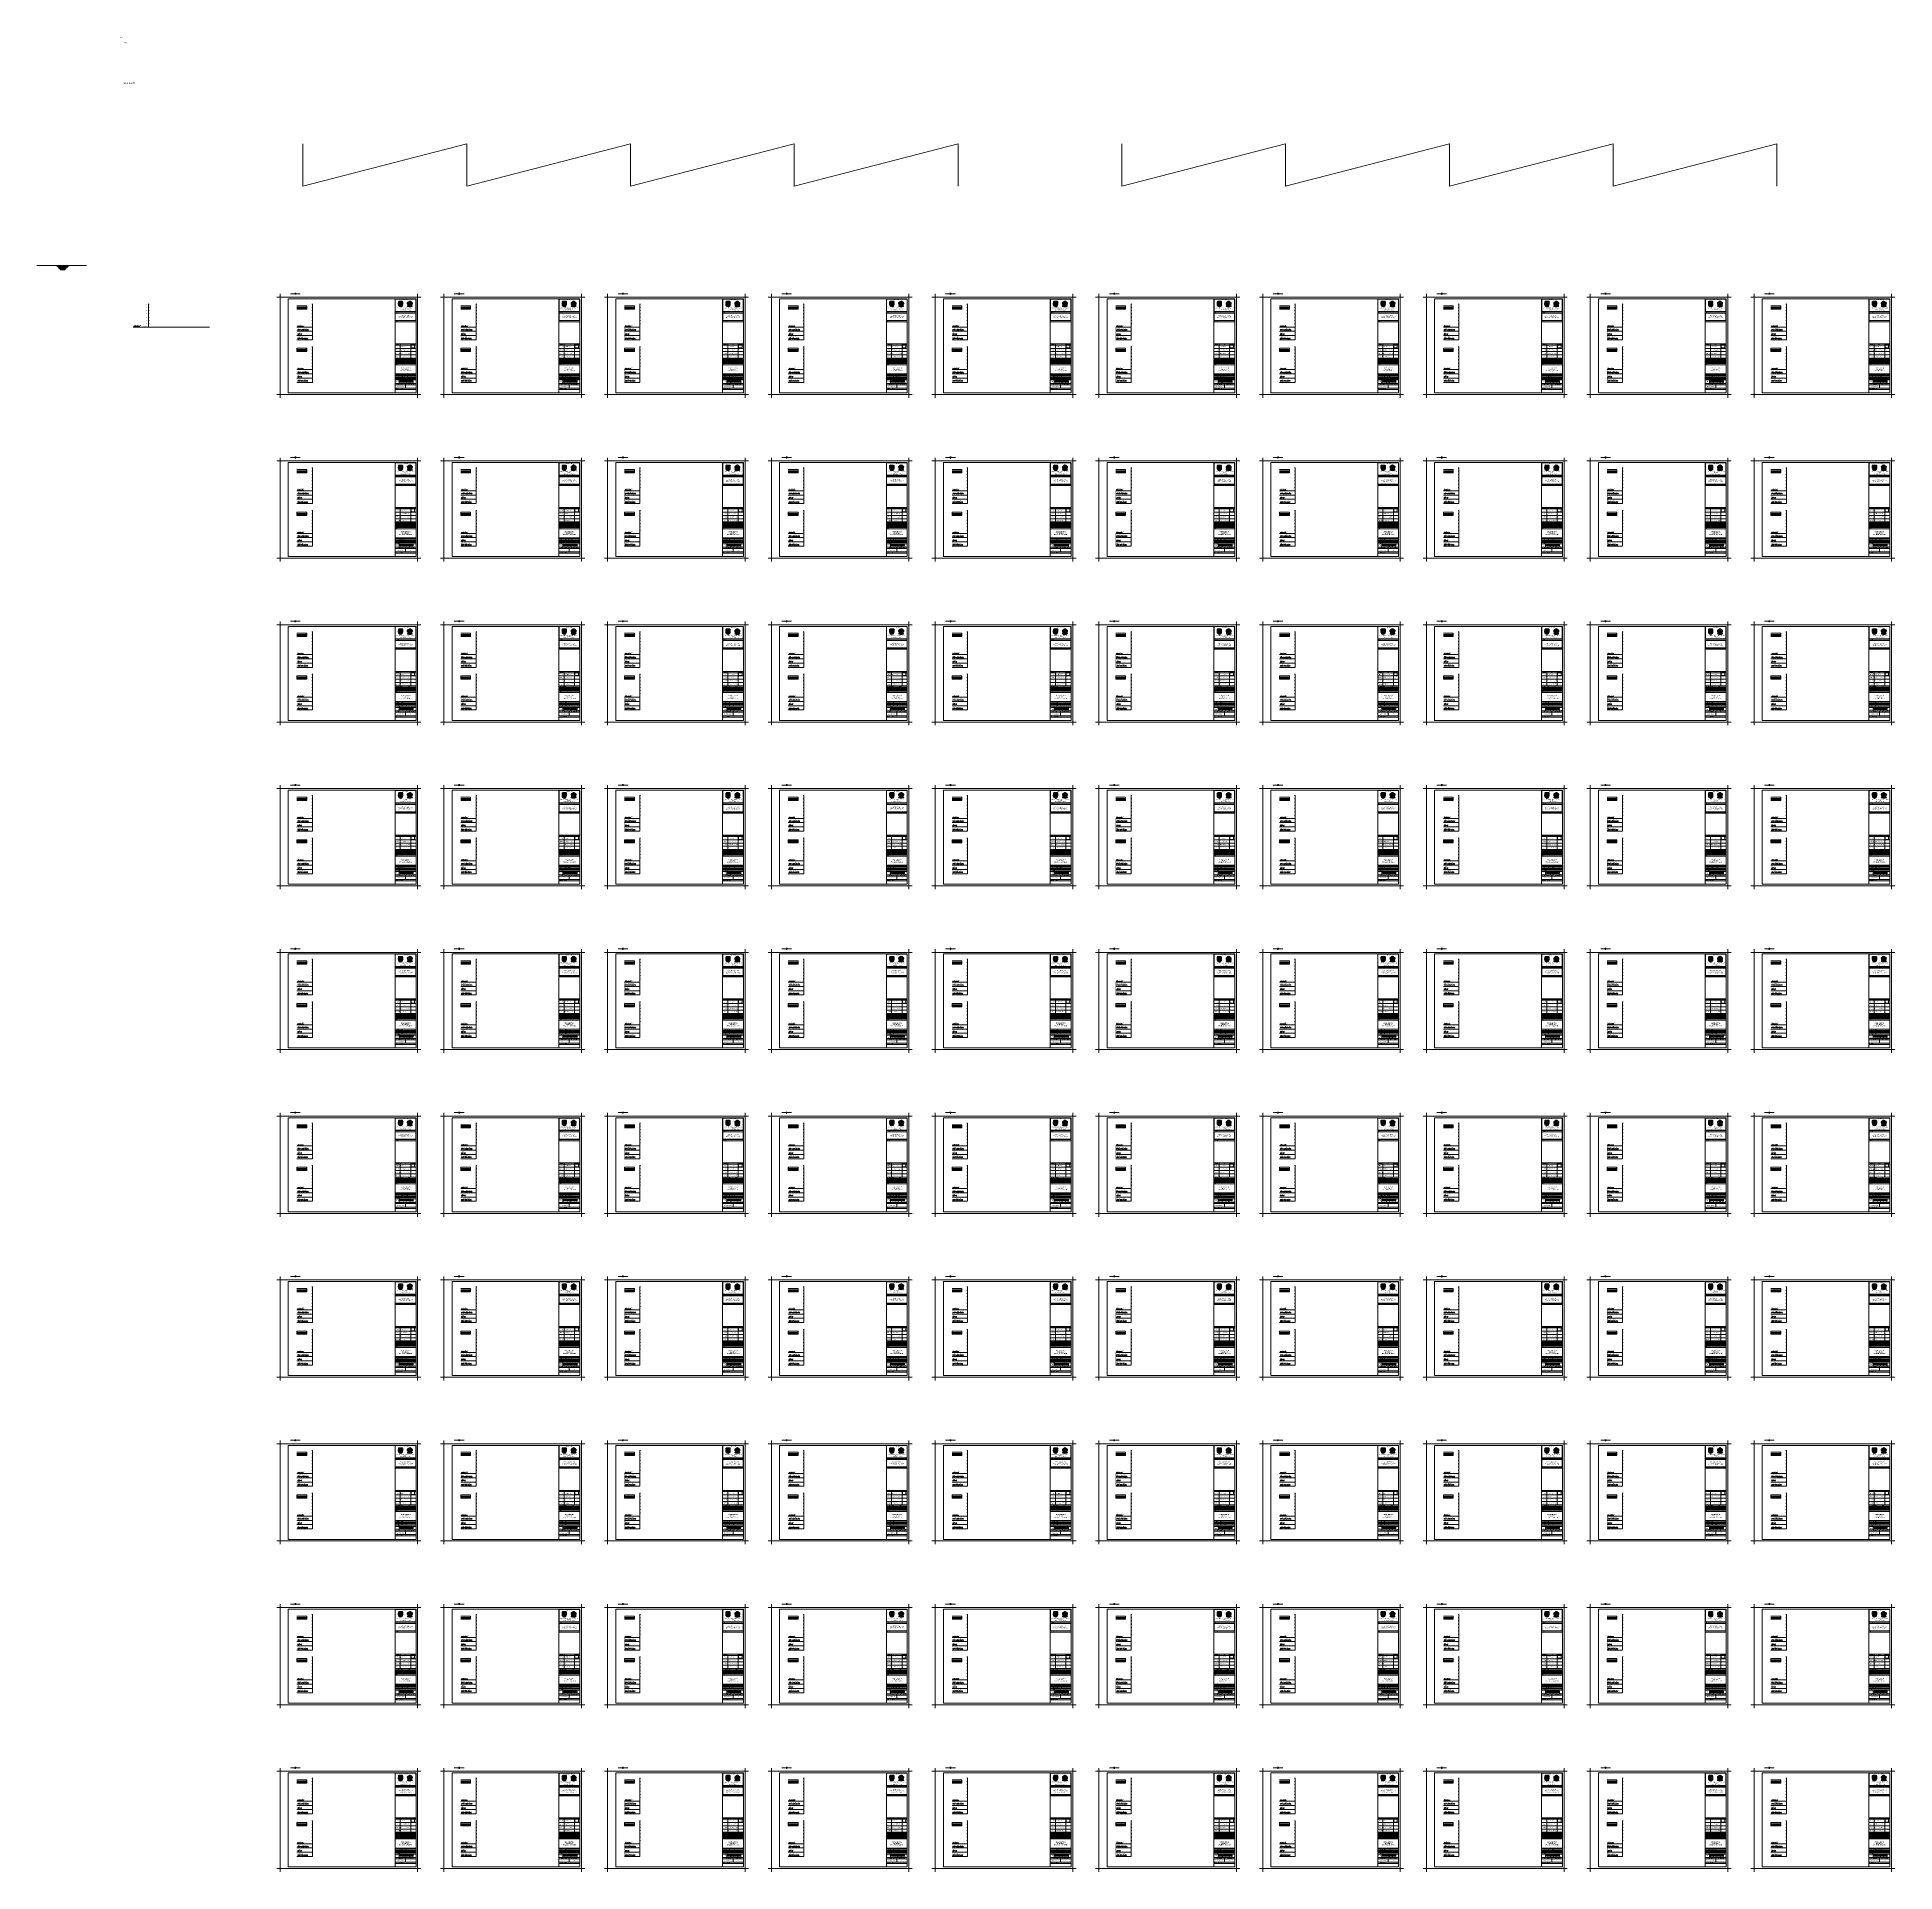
# Model space of a CAD drawing. Header units: metres. Extents: x 84 to 651, y -102 to 458.
import ezdxf
from ezdxf.enums import TextEntityAlignment as Align

# ---------------------------------------------------------------- set-up
doc = ezdxf.new("R2010")
doc.units = ezdxf.units.M
doc.header["$LTSCALE"] = 0.05
doc.header["$MEASUREMENT"] = 0
doc.header["$PDMODE"] = 1
doc.header["$PDSIZE"] = 1
doc.layers.get('0').update_dxf_attribs({"lineweight": 13})
for name, color, linetype, lineweight in [('GarisSkalaElevasi', 194, 'Continuous', 15), ('GarisTabel', 7, 'Continuous', 20), ('Layer 1', 7, 'Continuous', 15), ('Layout', 7, 'Continuous', 15), ('Logo', 7, 'Continuous', 15), ('MukaAir', 5, 'Continuous', 15), ('Text', 1, 'Continuous', 13), ('TextElevasiDistance', 1, 'Continuous', 13), ('TextEnglish', 5, 'Continuous', 13)]:
    doc.layers.add(name, color=color, linetype=linetype, lineweight=lineweight)
doc.layers.add('ttd', color=7, linetype='Continuous', lineweight=13, true_color=0xffffff)
doc.styles.add('GT', font='arial.ttf', dxfattribs={"height": 0.12})
doc.styles.add('Isian Kop', font='ARLRDBD.TTF', dxfattribs={"height": 3})
doc.styles.add('ITALICT', font='italict.shx')
doc.styles.add('MtXpl_Arial_Narrow', font='ARIALNI.TTF')
doc.styles.add('STAGT', font='ARIALNB.TTF', dxfattribs={"height": 0.15})
doc.styles.get("Standard").update_dxf_attribs({"font": 'arial.ttf', "height": 0.2})
picture_1 = doc.add_image_def('image1.png', size_in_pixel=(1280, 1280))

# ---------------------------------------------------------------- blocks, each defined once
blk = doc.blocks.new('*U4')
at = {"layer": 'MukaAir'}
for p, q in [((1.48, 0.05), (-1.48, 0.05)), ((0, 0.05), (-0.18, 0.22)), ((0.18, 0.22), (-0.18, 0.22)), ((0, 0.05), (0.18, 0.22))]:
    blk.add_line(p, q, dxfattribs=at)
blk.add_spline([(0, 0.05), (-0.23, 0), (0.18, -0.04), (0.05, -0.05), (-0.07, -0.07), (-0.06, -0.08), (-0.05, -0.22)], degree=3, dxfattribs=at)
blk = doc.blocks.new('*U5')
at = {"color": 0, "linetype": 'ByBlock', "lineweight": -2, "transparency": 16777216}
for p in [(0, 0), (50, 0), (100, 0), (150, 0), (200, 0), (250, 0), (300, 0), (350, 0), (400, 0), (450, 0), (0, -50), (50, -50), (100, -50), (150, -50), (200, -50), (250, -50), (300, -50), (350, -50), (400, -50), (450, -50), (0, -100), (50, -100), (100, -100), (150, -100), (200, -100), (250, -100), (300, -100), (350, -100), (400, -100), (450, -100), (0, -150), (50, -150), (100, -150), (150, -150), (200, -150), (250, -150), (300, -150), (350, -150), (400, -150), (450, -150), (0, -200), (50, -200), (100, -200), (150, -200), (200, -200), (250, -200), (300, -200), (350, -200), (400, -200), (450, -200), (0, -250), (50, -250), (100, -250), (150, -250), (200, -250), (250, -250), (300, -250), (350, -250), (400, -250), (450, -250), (0, -300), (50, -300), (100, -300), (150, -300), (200, -300), (250, -300), (300, -300), (350, -300), (400, -300), (450, -300), (0, -350), (50, -350), (100, -350), (150, -350), (200, -350), (250, -350), (300, -350), (350, -350), (400, -350), (450, -350), (0, -400), (50, -400), (100, -400), (150, -400), (200, -400), (250, -400), (300, -400), (350, -400), (400, -400), (450, -400), (0, -450), (50, -450), (100, -450), (150, -450), (200, -450), (250, -450), (300, -450), (350, -450), (400, -450), (450, -450)]:
    blk.add_blockref('*U4', p, dxfattribs=at)
blk = doc.blocks.new('*U73')
at = {"layer": 'Layout'}
blk.add_lwpolyline([(-1.6, 0.52), (1.6, 0.52), (1.6, -0.52), (-1.6, -0.52)], close=True, dxfattribs=at)
blk = doc.blocks.new('*U74')
at = {"color": 0, "linetype": 'ByBlock', "lineweight": -2, "transparency": 16777216}
for p in [(0, 0), (50, 0), (100, 0), (150, 0), (200, 0), (250, 0), (300, 0), (350, 0), (400, 0), (450, 0), (0, -50), (50, -50), (100, -50), (150, -50), (200, -50), (250, -50), (300, -50), (350, -50), (400, -50), (450, -50), (0, -100), (50, -100), (100, -100), (150, -100), (200, -100), (250, -100), (300, -100), (350, -100), (400, -100), (450, -100), (0, -150), (50, -150), (100, -150), (150, -150), (200, -150), (250, -150), (300, -150), (350, -150), (400, -150), (450, -150), (0, -200), (50, -200), (100, -200), (150, -200), (200, -200), (250, -200), (300, -200), (350, -200), (400, -200), (450, -200), (0, -250), (50, -250), (100, -250), (150, -250), (200, -250), (250, -250), (300, -250), (350, -250), (400, -250), (450, -250), (0, -300), (50, -300), (100, -300), (150, -300), (200, -300), (250, -300), (300, -300), (350, -300), (400, -300), (450, -300), (0, -350), (50, -350), (100, -350), (150, -350), (200, -350), (250, -350), (300, -350), (350, -350), (400, -350), (450, -350), (0, -400), (50, -400), (100, -400), (150, -400), (200, -400), (250, -400), (300, -400), (350, -400), (400, -400), (450, -400), (0, -450), (50, -450), (100, -450), (150, -450), (200, -450), (250, -450), (300, -450), (350, -450), (400, -450), (450, -450)]:
    blk.add_blockref('*U73', p, dxfattribs=at)
blk = doc.blocks.new('Numb')
blk.add_blockref('*U74', (-373.9, 283.92))
at = {"layer": 'Layout', "lineweight": 100}
for s, insert, char_height, attachment_point in [('{\\fArial Rounded MT Bold|b0|i0|c0|p34;CROSS SECTION\\PSALURAN 1\\PSTA.0+00 - STA.0+50}', (-375.49, 289.66), 0.25, 2), ('{\\fArial Rounded MT Bold|b0|i0|c0|p34;CROSS SECTION\\PSALURAN 1\\PSTA.1+00 - STA.1+50}', (-325.49, 289.66), 0.25, 2), ('{\\fArial Rounded MT Bold|b0|i0|c0|p34;CROSS SECTION\\PSALURAN 1\\PSTA.2+00 - STA.2+50}', (-275.49, 289.66), 0.25, 2), ('{\\fArial Rounded MT Bold|b0|i0|c0|p34;CROSS SECTION\\PSALURAN 1\\PSTA.3+00 - STA.3+50}', (-225.49, 289.66), 0.25, 2), ('{\\fArial Rounded MT Bold|b0|i0|c0|p34;CROSS SECTION\\PSALURAN 1\\PSTA.4+00 - STA.4+50}', (-175.49, 289.66), 0.25, 2), ('{\\fArial Rounded MT Bold|b0|i0|c0|p34;CROSS SECTION\\PSALURAN 1\\PSTA.5+00 - STA.5+50}', (-125.49, 289.66), 0.25, 2), ('{\\fArial Rounded MT Bold|b0|i0|c0|p34;CROSS SECTION\\PSALURAN 1\\PSTA.6+00 - STA.6+50}', (-75.49, 289.66), 0.25, 2), ('{\\fArial Rounded MT Bold|b0|i0|c0|p34;CROSS SECTION\\PSALURAN 1\\PSTA.7+00 - STA.7+50}', (-25.49, 289.66), 0.25, 2), ('{\\fArial Rounded MT Bold|b0|i0|c0|p34;CROSS SECTION\\PSALURAN 1\\PSTA.8+00 - STA.8+50}', (24.51, 289.66), 0.25, 2), ('{\\fArial Rounded MT Bold|b0|i0|c0|p34;CROSS SECTION\\PSALURAN 1\\PSTA.9+00 - STA.9+50}', (74.51, 289.66), 0.25, 2), ('1', (-373.91, 283.97), 0.15, 2), ('2', (-323.91, 283.97), 0.15, 2), ('3', (-273.91, 283.97), 0.15, 2), ('4', (-223.91, 283.97), 0.15, 2), ('5', (-173.91, 283.97), 0.15, 2), ('6', (-123.91, 283.97), 0.15, 2), ('7', (-73.91, 283.97), 0.15, 2), ('8', (-23.91, 283.97), 0.15, 2), ('9', (26.09, 283.97), 0.15, 2), ('10', (76.09, 283.97), 0.15, 2), ('{\\fArial Rounded MT Bold|b0|i0|c0|p34;CROSS SECTION\\PSALURAN 1\\PSTA.10+00 - STA.10+50}', (-375.49, 239.66), 0.25, 2), ('{\\fArial Rounded MT Bold|b0|i0|c0|p34;CROSS SECTION\\PSALURAN 1\\PSTA.11+00 - STA.11+50}', (-325.49, 239.66), 0.25, 2), ('{\\fArial Rounded MT Bold|b0|i0|c0|p34;CROSS SECTION\\PSALURAN 1\\PSTA.12+00 - STA.12+50}', (-275.49, 239.66), 0.25, 2), ('{\\fArial Rounded MT Bold|b0|i0|c0|p34;CROSS SECTION\\PSALURAN 1\\PSTA.13+00 - STA.13+50}', (-225.49, 239.66), 0.25, 2), ('{\\fArial Rounded MT Bold|b0|i0|c0|p34;CROSS SECTION\\PSALURAN 1\\PSTA.14+00 - STA.14+50}', (-175.49, 239.66), 0.25, 2), ('{\\fArial Rounded MT Bold|b0|i0|c0|p34;CROSS SECTION\\PSALURAN 1\\PSTA.15+00 - STA.15+50}', (-125.49, 239.66), 0.25, 2), ('{\\fArial Rounded MT Bold|b0|i0|c0|p34;CROSS SECTION\\PSALURAN 1\\PSTA.16+00 - STA.16+50}', (-75.49, 239.66), 0.25, 2), ('{\\fArial Rounded MT Bold|b0|i0|c0|p34;CROSS SECTION\\PSALURAN 1\\PSTA.17+00 - STA.17+50}', (-25.49, 239.66), 0.25, 2), ('{\\fArial Rounded MT Bold|b0|i0|c0|p34;CROSS SECTION\\PSALURAN 1\\PSTA.18+00 - STA.18+50}', (24.51, 239.66), 0.25, 2), ('{\\fArial Rounded MT Bold|b0|i0|c0|p34;CROSS SECTION\\PSALURAN 1\\PSTA.19+00 - STA.19+50}', (74.51, 239.66), 0.25, 2), ('11', (-373.91, 233.97), 0.15, 2), ('12', (-323.91, 233.97), 0.15, 2), ('13', (-273.91, 233.97), 0.15, 2), ('14', (-223.91, 233.97), 0.15, 2), ('15', (-173.91, 233.97), 0.15, 2), ('16', (-123.91, 233.97), 0.15, 2), ('17', (-73.91, 233.97), 0.15, 2), ('18', (-23.91, 233.97), 0.15, 2), ('19', (26.09, 233.97), 0.15, 2), ('20', (76.09, 233.97), 0.15, 2), ('{\\fArial Rounded MT Bold|b0|i0|c0|p34;CROSS SECTION\\PSALURAN 1\\PSTA.20+00 - STA.20+50}', (-375.49, 189.66), 0.25, 2), ('{\\fArial Rounded MT Bold|b0|i0|c0|p34;CROSS SECTION\\PSALURAN 1\\PSTA.21+00 - STA.21+50}', (-325.49, 189.66), 0.25, 2), ('{\\fArial Rounded MT Bold|b0|i0|c0|p34;CROSS SECTION\\PSALURAN 1\\PSTA.22+00 - STA.22+50}', (-275.49, 189.66), 0.25, 2), ('{\\fArial Rounded MT Bold|b0|i0|c0|p34;CROSS SECTION\\PSALURAN 1\\PSTA.23+00 - STA.23+50}', (-225.49, 189.66), 0.25, 2), ('{\\fArial Rounded MT Bold|b0|i0|c0|p34;CROSS SECTION\\PSALURAN 1\\PSTA.24+00 - STA.24+50}', (-175.49, 189.66), 0.25, 2), ('{\\fArial Rounded MT Bold|b0|i0|c0|p34;CROSS SECTION\\PSALURAN 1\\PSTA.25+00 - STA.25+50}', (-125.49, 189.66), 0.25, 2), ('{\\fArial Rounded MT Bold|b0|i0|c0|p34;CROSS SECTION\\PSALURAN 1\\PSTA.26+00 - STA.26+50}', (-75.49, 189.66), 0.25, 2), ('{\\fArial Rounded MT Bold|b0|i0|c0|p34;CROSS SECTION\\PSALURAN 1\\PSTA.27+00 - STA.27+50}', (-25.49, 189.66), 0.25, 2), ('{\\fArial Rounded MT Bold|b0|i0|c0|p34;CROSS SECTION\\PSALURAN 1\\PSTA.28+00 - STA.28+50}', (24.51, 189.66), 0.25, 2), ('{\\fArial Rounded MT Bold|b0|i0|c0|p34;CROSS SECTION\\PSALURAN 1\\PSTA.29+00 - STA.29+50}', (74.51, 189.66), 0.25, 2), ('21', (-373.91, 183.97), 0.15, 2), ('22', (-323.91, 183.97), 0.15, 2), ('23', (-273.91, 183.97), 0.15, 2), ('24', (-223.91, 183.97), 0.15, 2), ('25', (-173.91, 183.97), 0.15, 2), ('26', (-123.91, 183.97), 0.15, 2), ('27', (-73.91, 183.97), 0.15, 2), ('28', (-23.91, 183.97), 0.15, 2), ('29', (26.09, 183.97), 0.15, 2), ('30', (76.09, 183.97), 0.15, 2), ('{\\fArial Rounded MT Bold|b0|i0|c0|p34;CROSS SECTION\\PSALURAN 1\\PSTA.30+00 - STA.30+50}', (-375.49, 139.66), 0.25, 2), ('{\\fArial Rounded MT Bold|b0|i0|c0|p34;CROSS SECTION\\PSALURAN 1\\PSTA.31+00 - STA.31+50}', (-325.49, 139.12), 0.25, 5), ('{\\fArial Rounded MT Bold|b0|i0|c0|p34;CROSS SECTION\\PSALURAN 1\\PSTA.32+00 - STA.32+50}', (-275.49, 139.66), 0.25, 2), ('{\\fArial Rounded MT Bold|b0|i0|c0|p34;CROSS SECTION\\PSALURAN 1\\PSTA.33+00 - STA.33+50}', (-225.49, 139.66), 0.25, 2), ('{\\fArial Rounded MT Bold|b0|i0|c0|p34;CROSS SECTION\\PSALURAN 1\\PSTA.34+00 - STA.34+50}', (-175.49, 139.66), 0.25, 2), ('{\\fArial Rounded MT Bold|b0|i0|c0|p34;CROSS SECTION\\PSALURAN 1\\PSTA.35+00 - STA.35+50}', (-125.49, 139.66), 0.25, 2), ('{\\fArial Rounded MT Bold|b0|i0|c0|p34;CROSS SECTION\\PSALURAN 1\\PSTA.36+00 - STA.36+50}', (-75.49, 139.66), 0.25, 2), ('{\\fArial Rounded MT Bold|b0|i0|c0|p34;CROSS SECTION\\PSALURAN 1\\PSTA.37+00 - STA.37+50}', (-25.49, 139.66), 0.25, 2), ('{\\fArial Rounded MT Bold|b0|i0|c0|p34;CROSS SECTION\\PSALURAN 1\\PSTA.38+00 - STA.38+50}', (24.51, 139.66), 0.25, 2), ('{\\fArial Rounded MT Bold|b0|i0|c0|p34;CROSS SECTION\\PSALURAN 1\\PSTA.39+00 - STA.39+50}', (74.51, 139.66), 0.25, 2), ('31', (-373.91, 133.97), 0.15, 2), ('32', (-323.91, 133.97), 0.15, 2), ('33', (-273.91, 133.97), 0.15, 2), ('34', (-223.91, 133.97), 0.15, 2), ('35', (-173.91, 133.97), 0.15, 2), ('36', (-123.91, 133.97), 0.15, 2), ('37', (-73.91, 133.97), 0.15, 2), ('38', (-23.91, 133.97), 0.15, 2), ('39', (26.09, 133.97), 0.15, 2), ('40', (76.09, 133.97), 0.15, 2), ('{\\fArial Rounded MT Bold|b0|i0|c0|p34;CROSS SECTION\\PSALURAN 1\\PSTA.40+00 - STA.40+50}', (-375.49, 89.66), 0.25, 2), ('{\\fArial Rounded MT Bold|b0|i0|c0|p34;CROSS SECTION\\PSALURAN 1\\PSTA.41+00 - STA.41+50}', (-325.49, 89.66), 0.25, 2), ('{\\fArial Rounded MT Bold|b0|i0|c0|p34;CROSS SECTION\\PSALURAN 1\\PSTA.42+00 - STA.42+50}', (-275.49, 89.66), 0.25, 2), ('{\\fArial Rounded MT Bold|b0|i0|c0|p34;CROSS SECTION\\PSALURAN 1\\PSTA.43+00 - STA.43+50}', (-225.49, 89.66), 0.25, 2), ('{\\fArial Rounded MT Bold|b0|i0|c0|p34;CROSS SECTION\\PSALURAN 1\\PSTA.44+00 - STA.44+50}', (-175.49, 89.66), 0.25, 2), ('{\\fArial Rounded MT Bold|b0|i0|c0|p34;CROSS SECTION\\PSALURAN 1\\PSTA.45+00 - STA.45+50}', (-125.49, 89.66), 0.25, 2), ('{\\fArial Rounded MT Bold|b0|i0|c0|p34;CROSS SECTION\\PSALURAN 1\\PSTA.46+00 - STA.46+50}', (-75.49, 89.66), 0.25, 2), ('{\\fArial Rounded MT Bold|b0|i0|c0|p34;CROSS SECTION\\PSALURAN 1\\PSTA.47+00 - STA.47+50}', (-25.49, 89.66), 0.25, 2), ('{\\fArial Rounded MT Bold|b0|i0|c0|p34;CROSS SECTION\\PSALURAN 1\\PSTA.48+00 - STA.48+50}', (24.51, 89.66), 0.25, 2), ('{\\fArial Rounded MT Bold|b0|i0|c0|p34;CROSS SECTION\\PSALURAN 1\\PSTA.49+00 - STA.49+50}', (74.51, 89.66), 0.25, 2), ('41', (-373.91, 83.97), 0.15, 2), ('42', (-323.91, 83.97), 0.15, 2), ('43', (-273.91, 83.97), 0.15, 2), ('44', (-223.91, 83.97), 0.15, 2), ('45', (-173.91, 83.97), 0.15, 2), ('46', (-123.91, 83.97), 0.15, 2), ('47', (-73.91, 83.97), 0.15, 2), ('48', (-23.91, 83.97), 0.15, 2), ('49', (26.09, 83.97), 0.15, 2), ('50', (76.09, 83.97), 0.15, 2), ('{\\fArial Rounded MT Bold|b0|i0|c0|p34;CROSS SECTION\\PSALURAN 1\\PSTA.50+00 - STA.50+50}', (-375.49, 39.66), 0.25, 2), ('{\\fArial Rounded MT Bold|b0|i0|c0|p34;CROSS SECTION\\PSALURAN 1\\PSTA.51+00 - STA.51+50}', (-325.49, 39.66), 0.25, 2), ('{\\fArial Rounded MT Bold|b0|i0|c0|p34;CROSS SECTION\\PSALURAN 1\\PSTA.52+00 - STA.52+50}', (-275.49, 39.66), 0.25, 2), ('{\\fArial Rounded MT Bold|b0|i0|c0|p34;CROSS SECTION\\PSALURAN 1\\PSTA.53+00 - STA.53+50}', (-225.49, 39.66), 0.25, 2), ('{\\fArial Rounded MT Bold|b0|i0|c0|p34;CROSS SECTION\\PSALURAN 1\\PSTA.55+00 - STA.55+50}', (-175.49, 39.66), 0.25, 2), ('{\\fArial Rounded MT Bold|b0|i0|c0|p34;CROSS SECTION\\PSALURAN 1\\PSTA.55+00 - STA.55+50}', (-125.49, 39.66), 0.25, 2), ('{\\fArial Rounded MT Bold|b0|i0|c0|p34;CROSS SECTION\\PSALURAN 1\\PSTA.56+00 - STA.56+50}', (-75.49, 39.66), 0.25, 2), ('{\\fArial Rounded MT Bold|b0|i0|c0|p34;CROSS SECTION\\PSALURAN 1\\PSTA.57+00 - STA.57+50}', (-25.49, 39.66), 0.25, 2), ('{\\fArial Rounded MT Bold|b0|i0|c0|p34;CROSS SECTION\\PSALURAN 1\\PSTA.58+00 - STA.58+50}', (24.51, 39.66), 0.25, 2), ('{\\fArial Rounded MT Bold|b0|i0|c0|p34;CROSS SECTION\\PSALURAN 1\\PSTA.59+00 - STA.59+50}', (74.51, 39.66), 0.25, 2), ('51', (-373.91, 33.97), 0.15, 2), ('52', (-323.91, 33.97), 0.15, 2), ('53', (-273.91, 33.97), 0.15, 2), ('54', (-223.91, 33.97), 0.15, 2), ('55', (-173.91, 33.97), 0.15, 2), ('56', (-123.91, 33.97), 0.15, 2), ('57', (-73.91, 33.97), 0.15, 2), ('58', (-23.91, 33.97), 0.15, 2), ('59', (26.09, 33.97), 0.15, 2), ('60', (76.09, 33.97), 0.15, 2), ('{\\fArial Rounded MT Bold|b0|i0|c0|p34;CROSS SECTION\\PSALURAN 1\\PSTA.60+00 - STA.60+50}', (-375.49, -10.34), 0.25, 2), ('{\\fArial Rounded MT Bold|b0|i0|c0|p34;CROSS SECTION\\PSALURAN 1\\PSTA.61+00 - STA.61+50}', (-325.49, -10.34), 0.25, 2), ('{\\fArial Rounded MT Bold|b0|i0|c0|p34;CROSS SECTION\\PSALURAN 1\\PSTA.62+00 - STA.62+50}', (-275.49, -10.34), 0.25, 2), ('{\\fArial Rounded MT Bold|b0|i0|c0|p34;CROSS SECTION\\PSALURAN 1\\PSTA.63+00 - STA.63+50}', (-225.49, -10.34), 0.25, 2), ('{\\fArial Rounded MT Bold|b0|i0|c0|p34;CROSS SECTION\\PSALURAN 1\\PSTA.64+00 - STA.64+50}', (-175.49, -10.34), 0.25, 2), ('{\\fArial Rounded MT Bold|b0|i0|c0|p34;CROSS SECTION\\PSALURAN 1\\PSTA.65+00 - STA.65+50}', (-125.49, -10.34), 0.25, 2), ('{\\fArial Rounded MT Bold|b0|i0|c0|p34;CROSS SECTION\\PSALURAN 1\\PSTA.66+00 - STA.66+50}', (-75.49, -10.34), 0.25, 2), ('{\\fArial Rounded MT Bold|b0|i0|c0|p34;CROSS SECTION\\PSALURAN 1\\PSTA.67+00 - STA.67+50}', (-25.49, -10.34), 0.25, 2), ('{\\fArial Rounded MT Bold|b0|i0|c0|p34;CROSS SECTION\\PSALURAN 1\\PSTA.68+00 - STA.68+50}', (24.51, -10.34), 0.25, 2), ('{\\fArial Rounded MT Bold|b0|i0|c0|p34;CROSS SECTION\\PSALURAN 1\\PSTA.69+00 - STA.69+50}', (74.51, -10.34), 0.25, 2), ('61', (-373.91, -16.03), 0.15, 2), ('62', (-323.91, -16.03), 0.15, 2), ('63', (-273.91, -16.03), 0.15, 2), ('64', (-223.91, -16.03), 0.15, 2), ('65', (-173.91, -16.03), 0.15, 2), ('66', (-123.91, -16.03), 0.15, 2), ('67', (-73.91, -16.03), 0.15, 2), ('68', (-23.91, -16.03), 0.15, 2), ('69', (26.09, -16.03), 0.15, 2), ('70', (76.09, -16.03), 0.15, 2), ('{\\fArial Rounded MT Bold|b0|i0|c0|p34;CROSS SECTION\\PSALURAN 1\\PSTA.70+00 - STA.70+50}', (-375.49, -60.34), 0.25, 2), ('{\\fArial Rounded MT Bold|b0|i0|c0|p34;CROSS SECTION\\PSALURAN 1\\PSTA.71+00 - STA.71+50}', (-325.49, -60.34), 0.25, 2), ('{\\fArial Rounded MT Bold|b0|i0|c0|p34;CROSS SECTION\\PSALURAN 1\\PSTA.72+00 - STA.72+50}', (-275.49, -60.34), 0.25, 2), ('{\\fArial Rounded MT Bold|b0|i0|c0|p34;CROSS SECTION\\PSALURAN 1\\PSTA.73+00 - STA.73+50}', (-225.49, -60.34), 0.25, 2), ('{\\fArial Rounded MT Bold|b0|i0|c0|p34;CROSS SECTION\\PSALURAN 1\\PSTA.74+00 - STA.74+50}', (-175.49, -60.34), 0.25, 2), ('{\\fArial Rounded MT Bold|b0|i0|c0|p34;CROSS SECTION\\PSALURAN 1\\PSTA.75+00 - STA.75+50}', (-125.49, -60.34), 0.25, 2), ('{\\fArial Rounded MT Bold|b0|i0|c0|p34;CROSS SECTION\\PSALURAN 1\\PSTA.76+00 - STA.76+50}', (-75.49, -60.34), 0.25, 2), ('{\\fArial Rounded MT Bold|b0|i0|c0|p34;CROSS SECTION\\PSALURAN 1\\PSTA.77+00 - STA.77+50}', (-25.49, -60.34), 0.25, 2), ('{\\fArial Rounded MT Bold|b0|i0|c0|p34;CROSS SECTION\\PSALURAN 1\\PSTA.78+00 - STA.78+50}', (24.51, -60.34), 0.25, 2), ('{\\fArial Rounded MT Bold|b0|i0|c0|p34;CROSS SECTION\\PSALURAN 1\\PSTA.79+00 - STA.79+50}', (74.51, -60.34), 0.25, 2), ('71', (-373.91, -66.03), 0.15, 2), ('72', (-323.91, -66.03), 0.15, 2), ('73', (-273.91, -66.03), 0.15, 2), ('74', (-223.91, -66.03), 0.15, 2), ('75', (-173.91, -66.03), 0.15, 2), ('76', (-123.91, -66.03), 0.15, 2), ('77', (-73.91, -66.03), 0.15, 2), ('78', (-23.91, -66.03), 0.15, 2), ('79', (26.09, -66.03), 0.15, 2), ('80', (76.09, -66.03), 0.15, 2), ('{\\fArial Rounded MT Bold|b0|i0|c0|p34;CROSS SECTION\\PSALURAN 1\\PSTA.80+00 - STA.80+50}', (-375.49, -110.34), 0.25, 2), ('{\\fArial Rounded MT Bold|b0|i0|c0|p34;CROSS SECTION\\PSALURAN 1\\PSTA.81+00 - STA.81+50}', (-325.49, -110.34), 0.25, 2), ('{\\fArial Rounded MT Bold|b0|i0|c0|p34;CROSS SECTION\\PSALURAN 1\\PSTA.82+00 - STA.82+50}', (-275.49, -110.34), 0.25, 2), ('{\\fArial Rounded MT Bold|b0|i0|c0|p34;CROSS SECTION\\PSALURAN 1\\PSTA.83+00 - STA.83+50}', (-225.49, -110.34), 0.25, 2), ('{\\fArial Rounded MT Bold|b0|i0|c0|p34;CROSS SECTION\\PSALURAN 1\\PSTA.84+00 - STA.84+50}', (-175.49, -110.34), 0.25, 2), ('{\\fArial Rounded MT Bold|b0|i0|c0|p34;CROSS SECTION\\PSALURAN 1\\PSTA.85+00 - STA.85+50}', (-125.49, -110.34), 0.25, 2), ('{\\fArial Rounded MT Bold|b0|i0|c0|p34;CROSS SECTION\\PSALURAN 1\\PSTA.86+00 - STA.86+50}', (-75.49, -110.34), 0.25, 2), ('{\\fArial Rounded MT Bold|b0|i0|c0|p34;CROSS SECTION\\PSALURAN 1\\PSTA.87+00 - STA.87+50}', (-25.49, -110.34), 0.25, 2), ('{\\fArial Rounded MT Bold|b0|i0|c0|p34;CROSS SECTION\\PSALURAN 1\\PSTA.88+00 - STA.88+50}', (24.51, -110.34), 0.25, 2), ('{\\fArial Rounded MT Bold|b0|i0|c0|p34;CROSS SECTION\\PSALURAN 1\\PSTA.89+00 - STA.89+50}', (74.51, -110.34), 0.25, 2), ('81', (-373.91, -116.03), 0.15, 2), ('82', (-323.91, -116.03), 0.15, 2), ('83', (-273.91, -116.03), 0.15, 2), ('84', (-223.91, -116.03), 0.15, 2), ('85', (-173.91, -116.03), 0.15, 2), ('86', (-123.91, -116.03), 0.15, 2), ('87', (-73.91, -116.03), 0.15, 2), ('88', (-23.91, -116.03), 0.15, 2), ('89', (26.09, -116.03), 0.15, 2), ('90', (76.09, -116.03), 0.15, 2), ('{\\fArial Rounded MT Bold|b0|i0|c0|p34;CROSS SECTION\\PSALURAN 1\\PSTA.90+00 - STA.90+50}', (-375.49, -160.34), 0.25, 2), ('{\\fArial Rounded MT Bold|b0|i0|c0|p34;CROSS SECTION\\PSALURAN 1\\PSTA.91+00 - STA.91+50}', (-325.49, -160.34), 0.25, 2), ('{\\fArial Rounded MT Bold|b0|i0|c0|p34;CROSS SECTION\\PSALURAN 1\\PSTA.92+00 - STA.92+50}', (-275.49, -160.34), 0.25, 2), ('{\\fArial Rounded MT Bold|b0|i0|c0|p34;CROSS SECTION\\PSALURAN 1\\PSTA.93+00 - STA.93+50}', (-225.49, -160.34), 0.25, 2), ('{\\fArial Rounded MT Bold|b0|i0|c0|p34;CROSS SECTION\\PSALURAN 1\\PSTA.94+00 - STA.94+50}', (-175.49, -160.34), 0.25, 2), ('{\\fArial Rounded MT Bold|b0|i0|c0|p34;CROSS SECTION\\PSALURAN 1\\PSTA.95+00 - STA.95+50}', (-125.49, -160.34), 0.25, 2), ('{\\fArial Rounded MT Bold|b0|i0|c0|p34;CROSS SECTION\\PSALURAN 1\\PSTA.96+00 - STA.96+50}', (-75.49, -160.34), 0.25, 2), ('{\\fArial Rounded MT Bold|b0|i0|c0|p34;CROSS SECTION\\PSALURAN 1\\PSTA.97+00 - STA.97+50}', (-25.49, -160.34), 0.25, 2), ('{\\fArial Rounded MT Bold|b0|i0|c0|p34;CROSS SECTION\\PSALURAN 1\\PSTA.98+00 - STA.98+50}', (24.51, -160.34), 0.25, 2), ('{\\fArial Rounded MT Bold|b0|i0|c0|p34;CROSS SECTION\\PSALURAN 1\\PSTA.99+00 - STA.99+50}', (74.51, -160.34), 0.25, 2), ('91', (-373.91, -166.03), 0.15, 2), ('92', (-323.91, -166.03), 0.15, 2), ('93', (-273.91, -166.03), 0.15, 2), ('94', (-223.91, -166.03), 0.15, 2), ('95', (-173.91, -166.03), 0.15, 2), ('96', (-123.91, -166.03), 0.15, 2), ('97', (-73.91, -166.03), 0.15, 2), ('98', (-23.91, -166.03), 0.15, 2), ('99', (26.09, -166.03), 0.15, 2), ('100', (76.09, -166.03), 0.15, 2)]:
    blk.add_mtext(s, dxfattribs=dict(at, insert=insert, char_height=char_height, attachment_point=attachment_point))
blk = doc.blocks.new('SS')
at = {"lineweight": 0, "true_color": 0xffffff}
h = blk.add_hatch(color=7, dxfattribs=at)
h.dxf.hatch_style = 1
edge = h.paths.add_edge_path()
edge.add_spline(control_points=[(405, 427), (405, 427), (405, 427), (405, 427), (405, 427), (405, 427), (405, 427), (405, 427), (406, 427), (406, 427), (406, 427), (406, 427), (406, 427), (406, 427), (406, 427), (406, 427), (406, 427), (406, 427), (406, 427), (406, 427), (406, 427), (406, 427), (406, 427), (406, 428), (406, 428), (405, 428), (405, 428), (405, 428), (405, 428), (405, 428), (405, 429), (405, 429), (405, 429), (405, 429), (405, 429), (405, 430), (405, 430), (405, 430), (405, 430), (406, 430), (406, 430), (406, 430), (406, 430), (407, 429), (407, 429), (407, 429), (407, 429), (406, 429), (406, 429), (406, 429), (406, 429), (406, 429), (406, 429), (406, 429), (406, 429), (406, 429), (405, 429), (405, 429), (405, 429), (405, 429), (405, 429), (405, 429), (405, 429), (405, 429), (405, 428), (406, 428), (406, 428), (406, 428), (406, 428), (406, 428), (407, 428), (407, 428), (407, 428), (407, 427), (407, 427), (407, 427), (407, 427), (407, 427), (407, 426), (407, 426), (406, 426), (406, 426), (406, 426), (406, 426), (406, 426), (405, 426), (405, 426), (405, 426), (405, 426), (405, 427), (405, 427), (405, 427), (405, 427), (405, 427)], knot_values=[0, 0, 0, 0, 1, 1, 1, 2, 2, 2, 3, 3, 3, 4, 4, 4, 5, 5, 5, 6, 6, 6, 7, 7, 7, 8, 8, 8, 9, 9, 9, 10, 10, 10, 11, 11, 11, 12, 12, 12, 13, 13, 13, 14, 14, 14, 15, 15, 15, 16, 16, 16, 17, 17, 17, 18, 18, 18, 19, 19, 19, 20, 20, 20, 21, 21, 21, 22, 22, 22, 23, 23, 23, 24, 24, 24, 25, 25, 25, 26, 26, 26, 27, 27, 27, 28, 28, 28, 29, 29, 29, 30, 30, 30, 31, 31, 31, 31], degree=3, periodic=0)
edge = h.paths.add_edge_path()
edge.add_spline(control_points=[(407, 430), (407, 430), (408, 430), (408, 430), (408, 430), (408, 428), (408, 428), (408, 427), (408, 427), (408, 427), (408, 427), (408, 427), (408, 427), (408, 427), (408, 427), (408, 427), (409, 427), (409, 427), (409, 427), (409, 427), (409, 427), (409, 427), (409, 427), (409, 427), (409, 428), (409, 428), (409, 430), (409, 430), (409, 430), (410, 430), (410, 430), (410, 430), (410, 428), (410, 428), (410, 427), (410, 427), (410, 427), (409, 427), (409, 426), (409, 426), (409, 426), (409, 426), (409, 426), (409, 426), (409, 426), (408, 426), (408, 426), (408, 426), (408, 426), (408, 426), (408, 426), (408, 426), (407, 426), (407, 427), (407, 427), (407, 427), (407, 427), (407, 428), (407, 428), (407, 430), (407, 430), (407, 430), (407, 430), (407, 430)], knot_values=[0, 0, 0, 0, 1, 1, 1, 2, 2, 2, 3, 3, 3, 4, 4, 4, 5, 5, 5, 6, 6, 6, 7, 7, 7, 8, 8, 8, 9, 9, 9, 10, 10, 10, 11, 11, 11, 12, 12, 12, 13, 13, 13, 14, 14, 14, 15, 15, 15, 16, 16, 16, 17, 17, 17, 18, 18, 18, 19, 19, 19, 20, 20, 20, 21, 21, 21, 21], degree=3, periodic=0)
h.paths.add_polyline_path([(410, 426), (410, 430), (411, 430), (412, 427), (412, 430), (413, 430), (413, 426), (412, 426), (412, 429), (412, 426), (411, 426), (411, 429), (411, 426)])
h.paths.add_polyline_path([(417, 426), (417, 429), (416, 429), (416, 430), (418, 430), (418, 429), (417, 429), (417, 426)])
h.paths.add_polyline_path([(419, 426), (419, 430), (421, 430), (421, 429), (419, 429), (419, 428), (421, 428), (421, 428), (419, 428), (419, 427), (421, 427), (421, 426)])
edge = h.paths.add_edge_path()
edge.add_spline(control_points=[(428, 427), (428, 427), (429, 427), (429, 427), (429, 427), (429, 427), (429, 427), (429, 427), (429, 427), (429, 427), (429, 427), (429, 427), (430, 427), (430, 427), (430, 427), (430, 427), (430, 427), (430, 427), (430, 427), (430, 427), (430, 427), (429, 427), (429, 427), (429, 428), (429, 428), (429, 428), (428, 428), (428, 428), (428, 428), (428, 428), (428, 429), (428, 429), (428, 429), (428, 429), (428, 429), (428, 430), (429, 430), (429, 430), (429, 430), (429, 430), (429, 430), (430, 430), (430, 430), (430, 429), (430, 429), (430, 429), (430, 429), (430, 429), (430, 429), (430, 429), (430, 429), (429, 429), (429, 429), (429, 429), (429, 429), (429, 429), (429, 429), (429, 429), (429, 429), (429, 429), (429, 429), (429, 429), (429, 429), (429, 429), (429, 428), (429, 428), (429, 428), (430, 428), (430, 428), (430, 428), (430, 428), (430, 428), (430, 428), (430, 427), (430, 427), (430, 427), (430, 427), (430, 427), (430, 426), (430, 426), (430, 426), (430, 426), (430, 426), (429, 426), (429, 426), (429, 426), (428, 426), (428, 426), (428, 426), (428, 427), (428, 427), (428, 427), (428, 427), (428, 427)], knot_values=[0, 0, 0, 0, 1, 1, 1, 2, 2, 2, 3, 3, 3, 4, 4, 4, 5, 5, 5, 6, 6, 6, 7, 7, 7, 8, 8, 8, 9, 9, 9, 10, 10, 10, 11, 11, 11, 12, 12, 12, 13, 13, 13, 14, 14, 14, 15, 15, 15, 16, 16, 16, 17, 17, 17, 18, 18, 18, 19, 19, 19, 20, 20, 20, 21, 21, 21, 22, 22, 22, 23, 23, 23, 24, 24, 24, 25, 25, 25, 26, 26, 26, 27, 27, 27, 28, 28, 28, 29, 29, 29, 30, 30, 30, 31, 31, 31, 31], degree=3, periodic=0)
h.paths.add_polyline_path([(431, 426), (431, 430), (433, 430), (433, 429), (431, 429), (431, 428), (433, 428), (433, 428), (431, 428), (431, 427), (433, 427), (433, 426)])
h.paths.add_polyline_path([(433, 426), (433, 430), (434, 430), (434, 427), (435, 427), (435, 426)])
h.paths.add_polyline_path([(439, 426), (439, 429), (438, 429), (438, 430), (441, 430), (441, 429), (440, 429), (440, 426)])
h.paths.add_polyline_path([(444, 426), (444, 430), (444, 430), (446, 427), (446, 430), (446, 430), (446, 426), (446, 426), (444, 428), (444, 426)])
h = blk.add_hatch(color=7, dxfattribs=at)
h.dxf.hatch_style = 1
edge = h.paths.add_edge_path()
edge.add_spline(control_points=[(425, 439), (425, 438), (425, 438), (426, 438), (426, 438), (428, 438), (428, 438), (428, 438), (428, 439), (428, 439), (429, 439), (428, 438), (429, 438), (429, 438), (431, 438), (431, 438), (431, 438), (431, 439), (431, 439), (433, 439), (431, 438), (435, 438), (435, 438), (435, 439), (435, 439), (435, 439), (436, 439), (436, 438), (436, 438), (438, 436), (438, 436), (438, 436), (438, 437), (438, 437), (439, 436), (438, 436), (439, 435), (440, 435), (439, 435), (439, 436), (440, 435), (439, 435), (440, 434), (441, 434), (441, 434), (441, 435), (442, 434), (441, 433), (441, 433), (442, 433), (442, 433), (442, 434), (442, 434), (442, 433), (442, 432), (442, 432), (443, 432), (443, 433), (444, 432), (443, 432), (443, 431), (443, 431), (425, 431), (425, 431), (425, 431), (425, 439), (425, 439), (425, 439), (425, 439), (425, 439)], knot_values=[0, 0, 0, 0, 1, 1, 1, 2, 2, 2, 3, 3, 3, 4, 4, 4, 5, 5, 5, 6, 6, 6, 7, 7, 7, 8, 8, 8, 9, 9, 9, 10, 10, 10, 11, 11, 11, 12, 12, 12, 13, 13, 13, 14, 14, 14, 15, 15, 15, 16, 16, 16, 17, 17, 17, 18, 18, 18, 19, 19, 19, 20, 20, 20, 21, 21, 21, 22, 22, 22, 23, 23, 23, 23], degree=3, periodic=0)
edge = h.paths.add_edge_path()
edge.add_spline(control_points=[(425, 439), (425, 438), (424, 438), (424, 438), (424, 438), (422, 438), (422, 438), (422, 438), (422, 439), (422, 439), (421, 439), (421, 438), (421, 438), (421, 438), (419, 438), (419, 438), (418, 438), (419, 439), (419, 439), (417, 439), (419, 438), (415, 438), (414, 438), (415, 439), (415, 439), (414, 439), (413, 439), (414, 438), (414, 438), (412, 436), (412, 436), (411, 436), (412, 437), (412, 437), (411, 436), (411, 436), (411, 435), (410, 435), (410, 435), (410, 436), (409, 435), (410, 435), (409, 434), (409, 434), (409, 434), (409, 435), (408, 434), (409, 433), (408, 433), (408, 433), (408, 433), (408, 434), (407, 434), (407, 433), (408, 432), (407, 432), (407, 432), (407, 433), (406, 432), (407, 432), (406, 431), (406, 431), (425, 431), (425, 431), (425, 431), (425, 439), (425, 439), (425, 439), (425, 439), (425, 439)], knot_values=[0, 0, 0, 0, 1, 1, 1, 2, 2, 2, 3, 3, 3, 4, 4, 4, 5, 5, 5, 6, 6, 6, 7, 7, 7, 8, 8, 8, 9, 9, 9, 10, 10, 10, 11, 11, 11, 12, 12, 12, 13, 13, 13, 14, 14, 14, 15, 15, 15, 16, 16, 16, 17, 17, 17, 18, 18, 18, 19, 19, 19, 20, 20, 20, 21, 21, 21, 22, 22, 22, 23, 23, 23, 23], degree=3, periodic=0)
h = blk.add_hatch(color=7, dxfattribs=at)
h.dxf.hatch_style = 1
edge = h.paths.add_edge_path()
edge.add_spline(control_points=[(414, 392), (414, 392), (414, 392), (414, 392)], knot_values=[2, 2, 2, 2, 3, 3, 3, 3], degree=3, periodic=0)
edge.add_spline(control_points=[(414, 392), (414, 392), (414, 392), (414, 392)], knot_values=[1, 1, 1, 1, 2, 2, 2, 2], degree=3, periodic=0)
edge.add_spline(control_points=[(414, 392), (414, 392), (414, 392), (414, 392)], knot_values=[0, 0, 0, 0, 1, 1, 1, 1], degree=3, periodic=0)
edge.add_spline(control_points=[(414, 392), (414, 392), (414, 392), (414, 393)], knot_values=[14.624977, 14.624977, 14.624977, 14.624977, 15, 15, 15, 15], degree=3, periodic=0)
edge.add_spline(control_points=[(414, 393), (414, 393), (413, 393), (413, 393)], knot_values=[14.249985, 14.249985, 14.249985, 14.249985, 14.624977, 14.624977, 14.624977, 14.624977], degree=3, periodic=0)
edge.add_spline(control_points=[(413, 393), (413, 393), (413, 393), (413, 393)], knot_values=[14.156237, 14.156237, 14.156237, 14.156237, 14.249985, 14.249985, 14.249985, 14.249985], degree=3, periodic=0)
edge.add_spline(control_points=[(413, 393), (413, 393), (413, 393), (413, 393)], knot_values=[14.062489, 14.062489, 14.062489, 14.062489, 14.156237, 14.156237, 14.156237, 14.156237], degree=3, periodic=0)
edge.add_spline(control_points=[(413, 393), (413, 393), (413, 393), (413, 393)], knot_values=[14.039052, 14.039052, 14.039052, 14.039052, 14.062489, 14.062489, 14.062489, 14.062489], degree=3, periodic=0)
edge.add_spline(control_points=[(413, 393), (413, 393), (413, 393), (413, 393), (413, 393), (413, 393), (413, 393)], knot_values=[13.999502, 13.999502, 13.999502, 13.999502, 14.000468, 14.000468, 14.000468, 14.000967, 14.000967, 14.000967, 14.000967], degree=3, periodic=0)
edge.add_spline(control_points=[(413, 393), (413, 393), (413, 393), (413, 393)], knot_values=[13.968741, 13.968741, 13.968741, 13.968741, 13.980459, 13.980459, 13.980459, 13.980459], degree=3, periodic=0)
edge.add_spline(control_points=[(413, 393), (413, 393), (413, 393), (413, 393)], knot_values=[13.921867, 13.921867, 13.921867, 13.921867, 13.968741, 13.968741, 13.968741, 13.968741], degree=3, periodic=0)
edge.add_spline(control_points=[(413, 393), (413, 393), (413, 393), (413, 393)], knot_values=[13.874992, 13.874992, 13.874992, 13.874992, 13.921867, 13.921867, 13.921867, 13.921867], degree=3, periodic=0)
edge.add_spline(control_points=[(413, 393), (413, 393), (413, 393), (413, 392)], knot_values=[13.687496, 13.687496, 13.687496, 13.687496, 13.874992, 13.874992, 13.874992, 13.874992], degree=3, periodic=0)
edge.add_spline(control_points=[(413, 392), (413, 392), (413, 392), (413, 392)], knot_values=[13.5, 13.5, 13.5, 13.5, 13.687496, 13.687496, 13.687496, 13.687496], degree=3, periodic=0)
edge.add_spline(control_points=[(413, 392), (412, 392), (412, 392), (412, 391)], knot_values=[13.312504, 13.312504, 13.312504, 13.312504, 13.5, 13.5, 13.5, 13.5], degree=3, periodic=0)
edge.add_spline(control_points=[(412, 391), (412, 391), (412, 391), (412, 391)], knot_values=[13.125008, 13.125008, 13.125008, 13.125008, 13.312504, 13.312504, 13.312504, 13.312504], degree=3, periodic=0)
edge.add_spline(control_points=[(412, 391), (412, 391), (412, 391), (412, 391)], knot_values=[13.078133, 13.078133, 13.078133, 13.078133, 13.125008, 13.125008, 13.125008, 13.125008], degree=3, periodic=0)
edge.add_spline(control_points=[(412, 391), (412, 391), (412, 391), (412, 391)], knot_values=[13.031259, 13.031259, 13.031259, 13.031259, 13.078133, 13.078133, 13.078133, 13.078133], degree=3, periodic=0)
edge.add_spline(control_points=[(412, 391), (412, 391), (412, 391), (412, 391)], knot_values=[13.019541, 13.019541, 13.019541, 13.019541, 13.031259, 13.031259, 13.031259, 13.031259], degree=3, periodic=0)
edge.add_spline(control_points=[(412, 391), (412, 391), (412, 391), (412, 391), (412, 391), (412, 391), (412, 391)], knot_values=[12.9994, 12.9994, 12.9994, 12.9994, 13.00063, 13.00063, 13.00063, 13.001231, 13.001231, 13.001231, 13.001231], degree=3, periodic=0)
edge.add_spline(control_points=[(412, 391), (412, 391), (412, 391), (412, 391)], knot_values=[12.960948, 12.960948, 12.960948, 12.960948, 12.984385, 12.984385, 12.984385, 12.984385], degree=3, periodic=0)
edge.add_spline(control_points=[(412, 391), (412, 391), (412, 391), (412, 391)], knot_values=[12.937511, 12.937511, 12.937511, 12.937511, 12.960948, 12.960948, 12.960948, 12.960948], degree=3, periodic=0)
edge.add_spline(control_points=[(412, 391), (412, 391), (412, 391), (412, 391)], knot_values=[12.843763, 12.843763, 12.843763, 12.843763, 12.937511, 12.937511, 12.937511, 12.937511], degree=3, periodic=0)
edge.add_spline(control_points=[(412, 391), (412, 391), (412, 391), (412, 391)], knot_values=[12.750015, 12.750015, 12.750015, 12.750015, 12.843763, 12.843763, 12.843763, 12.843763], degree=3, periodic=0)
edge.add_spline(control_points=[(412, 391), (412, 391), (412, 391), (412, 391)], knot_values=[12.375023, 12.375023, 12.375023, 12.375023, 12.750015, 12.750015, 12.750015, 12.750015], degree=3, periodic=0)
edge.add_spline(control_points=[(412, 391), (412, 391), (413, 391), (413, 391), (413, 390), (413, 390), (413, 390)], knot_values=[11, 11, 11, 11, 11.375023, 11.375023, 11.375023, 12.375023, 12.375023, 12.375023, 12.375023], degree=3, periodic=0)
edge.add_spline(control_points=[(413, 390), (413, 390), (413, 390), (413, 390)], knot_values=[10, 10, 10, 10, 11, 11, 11, 11], degree=3, periodic=0)
edge.add_spline(control_points=[(413, 390), (413, 390), (414, 390), (414, 390)], knot_values=[9, 9, 9, 9, 10, 10, 10, 10], degree=3, periodic=0)
edge.add_spline(control_points=[(414, 390), (414, 390), (414, 390), (414, 390)], knot_values=[8, 8, 8, 8, 9, 9, 9, 9], degree=3, periodic=0)
edge.add_spline(control_points=[(414, 390), (414, 391), (414, 391), (414, 391)], knot_values=[7, 7, 7, 7, 8, 8, 8, 8], degree=3, periodic=0)
edge.add_spline(control_points=[(414, 391), (414, 391), (414, 391), (414, 391)], knot_values=[6, 6, 6, 6, 7, 7, 7, 7], degree=3, periodic=0)
edge.add_spline(control_points=[(414, 391), (414, 391), (414, 391), (414, 391)], knot_values=[5, 5, 5, 5, 6, 6, 6, 6], degree=3, periodic=0)
edge.add_spline(control_points=[(414, 391), (414, 391), (414, 391), (414, 391)], knot_values=[4, 4, 4, 4, 5, 5, 5, 5], degree=3, periodic=0)
edge.add_spline(control_points=[(414, 391), (414, 391), (414, 392), (414, 392)], knot_values=[3, 3, 3, 3, 4, 4, 4, 4], degree=3, periodic=0)
edge = h.paths.add_edge_path(flags=16)
edge.add_spline(control_points=[(414, 392), (414, 392), (414, 392), (414, 392)], knot_values=[5, 5, 5, 5, 6, 6, 6, 6], degree=3, periodic=0)
edge.add_spline(control_points=[(414, 392), (414, 392), (414, 392), (414, 392)], knot_values=[4, 4, 4, 4, 5, 5, 5, 5], degree=3, periodic=0)
edge.add_spline(control_points=[(414, 392), (414, 392), (414, 391), (414, 391)], knot_values=[3, 3, 3, 3, 4, 4, 4, 4], degree=3, periodic=0)
edge.add_spline(control_points=[(414, 391), (414, 391), (414, 391), (414, 392)], knot_values=[2, 2, 2, 2, 3, 3, 3, 3], degree=3, periodic=0)
edge.add_spline(control_points=[(414, 392), (414, 392), (413, 392), (413, 392)], knot_values=[1, 1, 1, 1, 2, 2, 2, 2], degree=3, periodic=0)
edge.add_spline(control_points=[(413, 392), (413, 392), (413, 392), (413, 392)], knot_values=[0.00001, 0.00001, 0.00001, 0.00001, 1, 1, 1, 1], degree=3, periodic=0)
edge.add_spline(control_points=[(413, 392), (413, 392), (413, 392), (413, 392)], knot_values=[8.49999, 8.49999, 8.49999, 8.49999, 9, 9, 9, 9], degree=3, periodic=0)
edge.add_spline(control_points=[(413, 392), (413, 392), (413, 392), (413, 392), (413, 392), (413, 392), (413, 392)], knot_values=[7.998535, 7.998535, 7.998535, 7.998535, 8.498525, 8.498525, 8.498525, 8.49999, 8.49999, 8.49999, 8.49999], degree=3, periodic=0)
edge.add_spline(control_points=[(413, 392), (413, 392), (413, 392), (413, 392)], knot_values=[7.937501, 7.937501, 7.937501, 7.937501, 7.953126, 7.953126, 7.953126, 7.953126], degree=3, periodic=0)
edge.add_spline(control_points=[(413, 392), (413, 392), (413, 392), (413, 392)], knot_values=[7.906252, 7.906252, 7.906252, 7.906252, 7.937501, 7.937501, 7.937501, 7.937501], degree=3, periodic=0)
edge.add_spline(control_points=[(413, 392), (413, 392), (413, 392), (413, 392)], knot_values=[7.875002, 7.875002, 7.875002, 7.875002, 7.906252, 7.906252, 7.906252, 7.906252], degree=3, periodic=0)
edge.add_spline(control_points=[(413, 392), (413, 392), (413, 392), (413, 392)], knot_values=[7.812504, 7.812504, 7.812504, 7.812504, 7.875002, 7.875002, 7.875002, 7.875002], degree=3, periodic=0)
edge.add_spline(control_points=[(413, 392), (413, 392), (413, 392), (413, 392)], knot_values=[7.750005, 7.750005, 7.750005, 7.750005, 7.812504, 7.812504, 7.812504, 7.812504], degree=3, periodic=0)
edge.add_spline(control_points=[(413, 392), (413, 392), (413, 392), (413, 392)], knot_values=[7.625007, 7.625007, 7.625007, 7.625007, 7.750005, 7.750005, 7.750005, 7.750005], degree=3, periodic=0)
edge.add_spline(control_points=[(413, 392), (413, 392), (413, 392), (413, 392)], knot_values=[7.50001, 7.50001, 7.50001, 7.50001, 7.625007, 7.625007, 7.625007, 7.625007], degree=3, periodic=0)
edge.add_spline(control_points=[(413, 392), (414, 392), (414, 392), (414, 392)], knot_values=[7.250015, 7.250015, 7.250015, 7.250015, 7.50001, 7.50001, 7.50001, 7.50001], degree=3, periodic=0)
edge.add_spline(control_points=[(414, 392), (414, 392), (414, 392), (414, 392), (414, 392), (414, 392), (414, 392)], knot_values=[6, 6, 6, 6, 6.250015, 6.250015, 6.250015, 7.250015, 7.250015, 7.250015, 7.250015], degree=3, periodic=0)
edge = h.paths.add_edge_path(flags=16)
edge.add_spline(control_points=[(413, 391), (413, 391), (413, 391), (413, 391), (413, 391), (413, 391), (413, 391)], knot_values=[6, 6, 6, 6, 6.250015, 6.250015, 6.250015, 7.250015, 7.250015, 7.250015, 7.250015], degree=3, periodic=0)
edge.add_spline(control_points=[(413, 391), (413, 391), (414, 391), (414, 391)], knot_values=[5, 5, 5, 5, 6, 6, 6, 6], degree=3, periodic=0)
edge.add_spline(control_points=[(414, 391), (414, 391), (413, 391), (413, 391)], knot_values=[4, 4, 4, 4, 5, 5, 5, 5], degree=3, periodic=0)
edge.add_spline(control_points=[(413, 391), (413, 391), (413, 391), (413, 391)], knot_values=[3, 3, 3, 3, 4, 4, 4, 4], degree=3, periodic=0)
edge.add_spline(control_points=[(413, 391), (413, 391), (413, 391), (413, 391)], knot_values=[2, 2, 2, 2, 3, 3, 3, 3], degree=3, periodic=0)
edge.add_spline(control_points=[(413, 391), (413, 391), (413, 391), (413, 391)], knot_values=[1, 1, 1, 1, 2, 2, 2, 2], degree=3, periodic=0)
edge.add_spline(control_points=[(413, 391), (413, 391), (412, 391), (412, 391), (412, 391), (413, 391), (413, 391)], knot_values=[8.49999, 8.49999, 8.49999, 8.49999, 9.49999, 9.49999, 9.49999, 10, 10, 10, 10], degree=3, periodic=0)
edge.add_spline(control_points=[(413, 391), (413, 391), (413, 392), (413, 392), (413, 392), (413, 392), (413, 392)], knot_values=[7.999023, 7.999023, 7.999023, 7.999023, 8.499013, 8.499013, 8.499013, 8.49999, 8.49999, 8.49999, 8.49999], degree=3, periodic=0)
edge.add_spline(control_points=[(413, 392), (413, 392), (413, 392), (413, 392)], knot_values=[7.937501, 7.937501, 7.937501, 7.937501, 7.953126, 7.953126, 7.953126, 7.953126], degree=3, periodic=0)
edge.add_spline(control_points=[(413, 392), (413, 392), (413, 392), (413, 392)], knot_values=[7.906252, 7.906252, 7.906252, 7.906252, 7.937501, 7.937501, 7.937501, 7.937501], degree=3, periodic=0)
edge.add_spline(control_points=[(413, 392), (413, 392), (413, 392), (413, 392)], knot_values=[7.875002, 7.875002, 7.875002, 7.875002, 7.906252, 7.906252, 7.906252, 7.906252], degree=3, periodic=0)
edge.add_spline(control_points=[(413, 392), (413, 392), (413, 392), (413, 392)], knot_values=[7.812504, 7.812504, 7.812504, 7.812504, 7.875002, 7.875002, 7.875002, 7.875002], degree=3, periodic=0)
edge.add_spline(control_points=[(413, 392), (413, 392), (413, 392), (413, 392)], knot_values=[7.750005, 7.750005, 7.750005, 7.750005, 7.812504, 7.812504, 7.812504, 7.812504], degree=3, periodic=0)
edge.add_spline(control_points=[(413, 392), (413, 392), (413, 392), (413, 391)], knot_values=[7.625007, 7.625007, 7.625007, 7.625007, 7.750005, 7.750005, 7.750005, 7.750005], degree=3, periodic=0)
edge.add_spline(control_points=[(413, 391), (413, 391), (413, 391), (413, 391)], knot_values=[7.50001, 7.50001, 7.50001, 7.50001, 7.625008, 7.625008, 7.625008, 7.625008], degree=3, periodic=0)
edge.add_spline(control_points=[(413, 391), (413, 391), (413, 391), (413, 391)], knot_values=[7.250015, 7.250015, 7.250015, 7.250015, 7.50001, 7.50001, 7.50001, 7.50001], degree=3, periodic=0)
h = blk.add_hatch(color=7, dxfattribs=at)
h.dxf.hatch_style = 1
h.paths.add_polyline_path([(415, 427), (415, 426), (416, 426), (415, 430), (414, 430), (413, 426), (414, 426), (414, 427)])
h.paths.add_polyline_path([(415, 427), (414, 427), (415, 429)], flags=16)
h = blk.add_hatch(color=7, dxfattribs=at)
h.dxf.hatch_style = 1
edge = h.paths.add_edge_path()
edge.add_spline(control_points=[(425, 419), (431, 419), (436, 414), (436, 408), (436, 402), (431, 397), (425, 397), (419, 397), (414, 402), (414, 408), (414, 414), (419, 419), (425, 419), (425, 419), (425, 419), (425, 419)], knot_values=[0, 0, 0, 0, 1, 1, 1, 2, 2, 2, 3, 3, 3, 4, 4, 4, 5, 5, 5, 5], degree=3, periodic=0)
h = blk.add_hatch(color=7, dxfattribs=at)
h.dxf.hatch_style = 1
h.paths.add_polyline_path([(414, 408), (423, 408), (423, 407), (414, 407)])
h = blk.add_hatch(color=7, dxfattribs=at)
h.dxf.hatch_style = 1
h.paths.add_polyline_path([(414, 390), (415, 392), (416, 391), (416, 391), (415, 391), (415, 391), (416, 390), (416, 390), (415, 390), (414, 390), (416, 389), (415, 389)])
edge = h.paths.add_edge_path()
edge.add_spline(control_points=[(418, 389), (418, 389), (418, 388), (418, 388), (418, 388), (418, 388), (419, 388), (419, 388), (419, 388), (419, 388), (419, 388), (419, 388), (419, 388), (419, 388), (419, 388), (419, 388), (419, 388), (419, 388), (419, 388), (419, 388), (419, 388), (419, 388), (419, 388), (419, 388), (419, 389), (419, 389), (419, 389), (418, 389), (418, 389), (418, 389), (418, 389), (418, 390), (418, 390), (419, 390), (419, 390), (419, 390), (419, 390), (419, 390), (419, 390), (419, 390), (420, 390), (420, 390), (420, 389), (420, 389), (420, 389), (420, 389), (420, 389), (420, 389), (420, 389), (420, 389), (420, 389), (420, 389), (419, 389), (419, 389), (419, 389), (419, 390), (419, 390), (419, 389), (419, 389), (419, 389), (419, 389), (419, 389), (419, 389), (419, 389), (419, 389), (419, 389), (419, 389), (419, 389), (420, 389), (420, 389), (420, 389), (420, 388), (420, 388), (420, 388), (420, 388), (420, 388), (420, 388), (420, 388), (420, 388), (420, 388), (419, 387), (419, 387), (419, 387), (419, 387), (419, 388), (418, 388), (418, 388), (418, 388), (418, 388), (418, 388), (418, 389), (418, 389), (418, 389), (418, 389)], knot_values=[0, 0, 0, 0, 1, 1, 1, 2, 2, 2, 3, 3, 3, 4, 4, 4, 5, 5, 5, 6, 6, 6, 7, 7, 7, 8, 8, 8, 9, 9, 9, 10, 10, 10, 11, 11, 11, 12, 12, 12, 13, 13, 13, 14, 14, 14, 15, 15, 15, 16, 16, 16, 17, 17, 17, 18, 18, 18, 19, 19, 19, 20, 20, 20, 21, 21, 21, 22, 22, 22, 23, 23, 23, 24, 24, 24, 25, 25, 25, 26, 26, 26, 27, 27, 27, 28, 28, 28, 29, 29, 29, 30, 30, 30, 31, 31, 31, 31], degree=3, periodic=0)
h.paths.add_polyline_path([(423, 387), (423, 389), (422, 389), (422, 389), (424, 389), (424, 389), (423, 389), (423, 387)])
edge = h.paths.add_edge_path()
edge.add_spline(control_points=[(424, 389), (424, 389), (425, 389), (425, 389), (425, 389), (425, 388), (425, 388), (425, 388), (425, 387), (425, 387), (425, 387), (425, 387), (425, 387), (425, 387), (425, 387), (425, 387), (425, 387), (425, 387), (425, 387), (426, 387), (426, 387), (426, 387), (426, 387), (426, 388), (426, 388), (426, 388), (425, 389), (425, 389), (425, 389), (426, 389), (426, 389), (426, 389), (426, 388), (426, 388), (426, 388), (426, 387), (426, 387), (426, 387), (426, 387), (426, 387), (426, 387), (426, 387), (426, 387), (426, 387), (425, 387), (425, 387), (425, 387), (425, 387), (425, 387), (425, 387), (424, 387), (424, 387), (424, 387), (424, 387), (424, 387), (424, 387), (424, 387), (424, 388), (424, 388), (424, 389), (424, 389), (424, 389), (424, 389), (424, 389)], knot_values=[0, 0, 0, 0, 1, 1, 1, 2, 2, 2, 3, 3, 3, 4, 4, 4, 5, 5, 5, 6, 6, 6, 7, 7, 7, 8, 8, 8, 9, 9, 9, 10, 10, 10, 11, 11, 11, 12, 12, 12, 13, 13, 13, 14, 14, 14, 15, 15, 15, 16, 16, 16, 17, 17, 17, 18, 18, 18, 19, 19, 19, 20, 20, 20, 21, 21, 21, 21], degree=3, periodic=0)
h.paths.add_polyline_path([(428, 387), (428, 389), (427, 389), (427, 389), (429, 389), (429, 389), (428, 389), (428, 387)])
h.paths.add_polyline_path([(429, 387), (429, 389), (431, 390), (431, 390), (429, 389), (430, 389), (431, 389), (431, 389), (430, 388), (430, 388), (431, 388), (431, 388)])
edge = h.paths.add_edge_path()
edge.add_spline(control_points=[(432, 389), (432, 389), (432, 389), (432, 389), (432, 389), (433, 390), (433, 390), (433, 390), (433, 389), (433, 389), (433, 389), (433, 389), (433, 388), (433, 388), (433, 388), (433, 388), (432, 388), (432, 388), (432, 388), (432, 388), (432, 388), (431, 388), (431, 389), (431, 389), (431, 389), (431, 389), (431, 389), (431, 390), (431, 390), (431, 390), (431, 390), (431, 390), (432, 390), (432, 390), (432, 391), (432, 391), (432, 391), (433, 390), (433, 390), (433, 390), (433, 390), (432, 390), (432, 390), (432, 390), (432, 390), (432, 390), (432, 390), (432, 390), (432, 390), (432, 390), (432, 390), (431, 390), (431, 390), (431, 389), (432, 389), (432, 389), (432, 389), (432, 389), (432, 388), (432, 388), (432, 389), (433, 389), (433, 389), (433, 389), (433, 389), (433, 389), (433, 389), (433, 389), (433, 389), (433, 389), (433, 389), (432, 389), (432, 389), (432, 389), (432, 389), (432, 389)], knot_values=[0, 0, 0, 0, 1, 1, 1, 2, 2, 2, 3, 3, 3, 4, 4, 4, 5, 5, 5, 6, 6, 6, 7, 7, 7, 8, 8, 8, 9, 9, 9, 10, 10, 10, 11, 11, 11, 12, 12, 12, 13, 13, 13, 14, 14, 14, 15, 15, 15, 16, 16, 16, 17, 17, 17, 18, 18, 18, 19, 19, 19, 20, 20, 20, 21, 21, 21, 22, 22, 22, 23, 23, 23, 24, 24, 24, 25, 25, 25, 25], degree=3, periodic=0)
edge = h.paths.add_edge_path()
edge.add_spline(control_points=[(433, 391), (433, 391), (433, 391), (433, 391), (433, 391), (434, 390), (434, 390), (434, 390), (434, 390), (434, 390), (434, 389), (434, 389), (434, 389), (434, 389), (434, 389), (435, 390), (435, 390), (435, 390), (435, 390), (435, 390), (435, 390), (435, 390), (435, 390), (435, 390), (435, 390), (435, 390), (434, 391), (434, 391), (434, 391), (434, 392), (434, 392), (434, 392), (435, 391), (435, 391), (435, 390), (435, 390), (435, 390), (435, 390), (435, 390), (435, 390), (435, 390), (435, 390), (435, 389), (435, 389), (435, 389), (435, 389), (435, 389), (434, 389), (434, 389), (434, 389), (434, 389), (434, 389), (434, 389), (434, 389), (434, 389), (434, 389), (434, 389), (433, 390), (433, 390), (433, 391), (433, 391), (433, 391), (433, 391), (433, 391)], knot_values=[0, 0, 0, 0, 1, 1, 1, 2, 2, 2, 3, 3, 3, 4, 4, 4, 5, 5, 5, 6, 6, 6, 7, 7, 7, 8, 8, 8, 9, 9, 9, 10, 10, 10, 11, 11, 11, 12, 12, 12, 13, 13, 13, 14, 14, 14, 15, 15, 15, 16, 16, 16, 17, 17, 17, 18, 18, 18, 19, 19, 19, 20, 20, 20, 21, 21, 21, 21], degree=3, periodic=0)
h.paths.add_polyline_path([(436, 390), (435, 392), (435, 392), (436, 391), (436, 392), (436, 393), (436, 393), (438, 391), (437, 391), (437, 392), (436, 391), (436, 390)])
at = {"lineweight": 0, "true_color": 0x1e1816}
h = blk.add_hatch(color=250, dxfattribs=at)
h.dxf.hatch_style = 1
h.paths.add_polyline_path([(415, 403), (435, 403), (435, 402), (415, 402)])
at = {"lineweight": 0, "true_color": 0xffffff}
h = blk.add_hatch(color=7, dxfattribs=at)
h.dxf.hatch_style = 1
edge = h.paths.add_edge_path()
edge.add_spline(control_points=[(418, 389), (418, 390), (418, 390), (418, 390)], knot_values=[3, 3, 3, 3, 4, 4, 4, 4], degree=3, periodic=0)
edge.add_spline(control_points=[(418, 390), (418, 390), (418, 390), (418, 390)], knot_values=[2, 2, 2, 2, 3, 3, 3, 3], degree=3, periodic=0)
edge.add_spline(control_points=[(418, 390), (418, 390), (418, 390), (418, 390)], knot_values=[1, 1, 1, 1, 2, 2, 2, 2], degree=3, periodic=0)
edge.add_spline(control_points=[(418, 390), (418, 390), (417, 391), (417, 391), (417, 391), (417, 391), (416, 391)], knot_values=[17.749965, 17.749965, 17.749965, 17.749965, 18.749965, 18.749965, 18.749965, 19, 19, 19, 19], degree=3, periodic=0)
edge.add_spline(control_points=[(416, 391), (416, 390), (416, 390), (416, 390)], knot_values=[17.49997, 17.49997, 17.49997, 17.49997, 17.749965, 17.749965, 17.749965, 17.749965], degree=3, periodic=0)
edge.add_spline(control_points=[(416, 390), (416, 390), (416, 389), (416, 389)], knot_values=[17.374972, 17.374972, 17.374972, 17.374972, 17.49997, 17.49997, 17.49997, 17.49997], degree=3, periodic=0)
edge.add_spline(control_points=[(416, 389), (416, 389), (416, 389), (416, 389), (416, 389), (416, 389), (416, 389)], knot_values=[16.99998, 16.99998, 16.99998, 16.99998, 17.374952, 17.374952, 17.374952, 17.374972, 17.374972, 17.374972, 17.374972], degree=3, periodic=0)
edge.add_spline(control_points=[(416, 389), (416, 389), (416, 389), (416, 389)], knot_values=[16.49999, 16.49999, 16.49999, 16.49999, 16.999978, 16.999978, 16.999978, 16.999978], degree=3, periodic=0)
edge.add_spline(control_points=[(416, 389), (416, 389), (416, 389), (416, 389), (416, 389), (416, 389), (416, 389)], knot_values=[15.999268, 15.999268, 15.999268, 15.999268, 16.499258, 16.499258, 16.499258, 16.49999, 16.49999, 16.49999, 16.49999], degree=3, periodic=0)
edge.add_spline(control_points=[(416, 389), (416, 389), (416, 389), (416, 389)], knot_values=[15.968751, 15.968751, 15.968751, 15.968751, 15.976563, 15.976563, 15.976563, 15.976563], degree=3, periodic=0)
edge.add_spline(control_points=[(416, 389), (416, 389), (416, 389), (416, 389)], knot_values=[15.953126, 15.953126, 15.953126, 15.953126, 15.968751, 15.968751, 15.968751, 15.968751], degree=3, periodic=0)
edge.add_spline(control_points=[(416, 389), (416, 389), (416, 389), (416, 389)], knot_values=[15.937501, 15.937501, 15.937501, 15.937501, 15.953126, 15.953126, 15.953126, 15.953126], degree=3, periodic=0)
edge.add_spline(control_points=[(416, 389), (416, 389), (416, 389), (416, 389)], knot_values=[15.906252, 15.906252, 15.906252, 15.906252, 15.937501, 15.937501, 15.937501, 15.937501], degree=3, periodic=0)
edge.add_spline(control_points=[(416, 389), (416, 389), (416, 389), (416, 389)], knot_values=[15.875002, 15.875002, 15.875002, 15.875002, 15.906252, 15.906252, 15.906252, 15.906252], degree=3, periodic=0)
edge.add_spline(control_points=[(416, 389), (416, 389), (416, 389), (416, 389)], knot_values=[15.812504, 15.812504, 15.812504, 15.812504, 15.875002, 15.875002, 15.875002, 15.875002], degree=3, periodic=0)
edge.add_spline(control_points=[(416, 389), (416, 389), (416, 389), (416, 389)], knot_values=[15.750005, 15.750005, 15.750005, 15.750005, 15.812504, 15.812504, 15.812504, 15.812504], degree=3, periodic=0)
edge.add_spline(control_points=[(416, 389), (416, 389), (416, 389), (416, 389)], knot_values=[15.625008, 15.625008, 15.625008, 15.625008, 15.750005, 15.750005, 15.750005, 15.750005], degree=3, periodic=0)
edge.add_spline(control_points=[(416, 389), (416, 389), (416, 389), (416, 389)], knot_values=[15.50001, 15.50001, 15.50001, 15.50001, 15.625008, 15.625008, 15.625008, 15.625008], degree=3, periodic=0)
edge.add_spline(control_points=[(416, 389), (416, 389), (416, 389), (416, 389)], knot_values=[15.250015, 15.250015, 15.250015, 15.250015, 15.50001, 15.50001, 15.50001, 15.50001], degree=3, periodic=0)
edge.add_spline(control_points=[(416, 389), (417, 389), (417, 389), (417, 389), (417, 389), (417, 389), (417, 389)], knot_values=[14.998067, 14.998067, 14.998067, 14.998067, 15.248082, 15.248082, 15.248082, 15.250015, 15.250015, 15.250015, 15.250015], degree=3, periodic=0)
edge.add_spline(control_points=[(417, 389), (417, 389), (417, 389), (417, 389)], knot_values=[14.875022, 14.875022, 14.875022, 14.875022, 14.906272, 14.906272, 14.906272, 14.906272], degree=3, periodic=0)
edge.add_spline(control_points=[(417, 389), (417, 389), (417, 389), (417, 389)], knot_values=[14.812524, 14.812524, 14.812524, 14.812524, 14.875022, 14.875022, 14.875022, 14.875022], degree=3, periodic=0)
edge.add_spline(control_points=[(417, 389), (417, 389), (417, 389), (417, 389)], knot_values=[14.750025, 14.750025, 14.750025, 14.750025, 14.812524, 14.812524, 14.812524, 14.812524], degree=3, periodic=0)
edge.add_spline(control_points=[(417, 389), (417, 389), (417, 389), (417, 389)], knot_values=[14.625027, 14.625027, 14.625027, 14.625027, 14.750025, 14.750025, 14.750025, 14.750025], degree=3, periodic=0)
edge.add_spline(control_points=[(417, 389), (417, 389), (417, 389), (417, 389)], knot_values=[14.50003, 14.50003, 14.50003, 14.50003, 14.625027, 14.625027, 14.625027, 14.625027], degree=3, periodic=0)
edge.add_spline(control_points=[(417, 389), (417, 389), (417, 389), (417, 389)], knot_values=[14.250035, 14.250035, 14.250035, 14.250035, 14.50003, 14.50003, 14.50003, 14.50003], degree=3, periodic=0)
edge.add_spline(control_points=[(417, 389), (417, 389), (417, 389), (417, 389), (417, 389), (417, 389), (417, 389)], knot_values=[13, 13, 13, 13, 13.250035, 13.250035, 13.250035, 14.250035, 14.250035, 14.250035, 14.250035], degree=3, periodic=0)
edge.add_spline(control_points=[(417, 389), (417, 389), (417, 389), (417, 389)], knot_values=[12, 12, 12, 12, 13, 13, 13, 13], degree=3, periodic=0)
edge.add_spline(control_points=[(417, 389), (417, 389), (417, 389), (417, 389)], knot_values=[11, 11, 11, 11, 12, 12, 12, 12], degree=3, periodic=0)
edge.add_spline(control_points=[(417, 389), (417, 389), (417, 388), (417, 388), (417, 388), (417, 388), (417, 388)], knot_values=[9.5, 9.5, 9.5, 9.5, 10.5, 10.5, 10.5, 11, 11, 11, 11], degree=3, periodic=0)
edge.add_spline(control_points=[(417, 388), (418, 388), (418, 388), (418, 388), (418, 388), (418, 388), (418, 388)], knot_values=[8.5, 8.5, 8.5, 8.5, 9, 9, 9, 9.5, 9.5, 9.5, 9.5], degree=3, periodic=0)
edge.add_spline(control_points=[(418, 388), (418, 388), (418, 388), (418, 388), (418, 389), (417, 389), (417, 389)], knot_values=[7, 7, 7, 7, 7.5, 7.5, 7.5, 8.5, 8.5, 8.5, 8.5], degree=3, periodic=0)
edge.add_spline(control_points=[(417, 389), (417, 389), (417, 389), (417, 389)], knot_values=[6, 6, 6, 6, 7, 7, 7, 7], degree=3, periodic=0)
edge.add_spline(control_points=[(417, 389), (418, 389), (418, 389), (418, 389)], knot_values=[5, 5, 5, 5, 6, 6, 6, 6], degree=3, periodic=0)
edge.add_spline(control_points=[(418, 389), (418, 389), (418, 389), (418, 389)], knot_values=[4, 4, 4, 4, 5, 5, 5, 5], degree=3, periodic=0)
edge = h.paths.add_edge_path(flags=16)
edge.add_spline(control_points=[(418, 390), (418, 390), (418, 390), (418, 390)], knot_values=[3, 3, 3, 3, 4, 4, 4, 4], degree=3, periodic=0)
edge.add_spline(control_points=[(418, 390), (418, 390), (418, 390), (418, 389)], knot_values=[2, 2, 2, 2, 3, 3, 3, 3], degree=3, periodic=0)
edge.add_spline(control_points=[(418, 389), (418, 389), (417, 389), (417, 389)], knot_values=[1, 1, 1, 1, 2, 2, 2, 2], degree=3, periodic=0)
edge.add_spline(control_points=[(417, 389), (417, 389), (417, 390), (417, 390)], knot_values=[0, 0, 0, 0, 1, 1, 1, 1], degree=3, periodic=0)
edge.add_spline(control_points=[(417, 390), (417, 390), (417, 390), (417, 390)], knot_values=[8.624977, 8.624977, 8.624977, 8.624977, 9, 9, 9, 9], degree=3, periodic=0)
edge.add_spline(control_points=[(417, 390), (417, 390), (417, 390), (417, 390)], knot_values=[8.249985, 8.249985, 8.249985, 8.249985, 8.624977, 8.624977, 8.624977, 8.624977], degree=3, periodic=0)
edge.add_spline(control_points=[(417, 390), (417, 390), (417, 390), (417, 390)], knot_values=[8.156237, 8.156237, 8.156237, 8.156237, 8.249985, 8.249985, 8.249985, 8.249985], degree=3, periodic=0)
edge.add_spline(control_points=[(417, 390), (417, 390), (417, 390), (417, 390)], knot_values=[8.062489, 8.062489, 8.062489, 8.062489, 8.156237, 8.156237, 8.156237, 8.156237], degree=3, periodic=0)
edge.add_spline(control_points=[(417, 390), (417, 390), (417, 390), (417, 390)], knot_values=[8.015615, 8.015615, 8.015615, 8.015615, 8.039052, 8.039052, 8.039052, 8.039052], degree=3, periodic=0)
edge.add_spline(control_points=[(417, 390), (417, 390), (417, 390), (417, 390)], knot_values=[8.009755, 8.009755, 8.009755, 8.009755, 8.015615, 8.015615, 8.015615, 8.015615], degree=3, periodic=0)
edge.add_spline(control_points=[(417, 390), (417, 390), (417, 390), (417, 390)], knot_values=[8.003896, 8.003896, 8.003896, 8.003896, 8.009755, 8.009755, 8.009755, 8.009755], degree=3, periodic=0)
edge.add_spline(control_points=[(417, 390), (417, 390), (417, 390), (417, 390)], knot_values=[8.002431, 8.002431, 8.002431, 8.002431, 8.003896, 8.003896, 8.003896, 8.003896], degree=3, periodic=0)
edge.add_spline(control_points=[(417, 390), (417, 390), (417, 390), (417, 390), (417, 390), (417, 390), (417, 390)], knot_values=[7.999502, 7.999502, 7.999502, 7.999502, 8.001933, 8.001933, 8.001933, 8.002431, 8.002431, 8.002431, 8.002431], degree=3, periodic=0)
edge.add_spline(control_points=[(417, 390), (417, 390), (417, 390), (417, 390)], knot_values=[7.921867, 7.921867, 7.921867, 7.921867, 7.968741, 7.968741, 7.968741, 7.968741], degree=3, periodic=0)
edge.add_spline(control_points=[(417, 390), (417, 390), (417, 390), (417, 390)], knot_values=[7.874992, 7.874992, 7.874992, 7.874992, 7.921867, 7.921867, 7.921867, 7.921867], degree=3, periodic=0)
edge.add_spline(control_points=[(417, 390), (417, 390), (417, 390), (417, 390)], knot_values=[7.687496, 7.687496, 7.687496, 7.687496, 7.874993, 7.874993, 7.874993, 7.874993], degree=3, periodic=0)
edge.add_spline(control_points=[(417, 390), (417, 390), (417, 390), (417, 390)], knot_values=[7.5, 7.5, 7.5, 7.5, 7.687496, 7.687496, 7.687496, 7.687496], degree=3, periodic=0)
edge.add_spline(control_points=[(417, 390), (417, 390), (417, 390), (417, 390)], knot_values=[7.312504, 7.312504, 7.312504, 7.312504, 7.5, 7.5, 7.5, 7.5], degree=3, periodic=0)
edge.add_spline(control_points=[(417, 390), (417, 390), (417, 390), (417, 390)], knot_values=[7.125008, 7.125008, 7.125008, 7.125008, 7.312504, 7.312504, 7.312504, 7.312504], degree=3, periodic=0)
edge.add_spline(control_points=[(417, 390), (417, 390), (417, 390), (417, 390)], knot_values=[7.078133, 7.078133, 7.078133, 7.078133, 7.125007, 7.125007, 7.125007, 7.125007], degree=3, periodic=0)
edge.add_spline(control_points=[(417, 390), (417, 390), (417, 390), (417, 390)], knot_values=[7.031259, 7.031259, 7.031259, 7.031259, 7.078133, 7.078133, 7.078133, 7.078133], degree=3, periodic=0)
edge.add_spline(control_points=[(417, 390), (417, 390), (417, 390), (417, 390)], knot_values=[7.019541, 7.019541, 7.019541, 7.019541, 7.031259, 7.031259, 7.031259, 7.031259], degree=3, periodic=0)
edge.add_spline(control_points=[(417, 390), (417, 390), (417, 390), (417, 390)], knot_values=[7.007822, 7.007822, 7.007822, 7.007822, 7.019541, 7.019541, 7.019541, 7.019541], degree=3, periodic=0)
edge.add_spline(control_points=[(417, 390), (417, 390), (417, 390), (417, 390)], knot_values=[7.004893, 7.004893, 7.004893, 7.004893, 7.007822, 7.007822, 7.007822, 7.007822], degree=3, periodic=0)
edge.add_spline(control_points=[(417, 390), (417, 390), (417, 390), (417, 390)], knot_values=[7.001963, 7.001963, 7.001963, 7.001963, 7.004893, 7.004893, 7.004893, 7.004893], degree=3, periodic=0)
edge.add_spline(control_points=[(417, 390), (417, 390), (417, 390), (417, 390)], knot_values=[7.001231, 7.001231, 7.001231, 7.001231, 7.001963, 7.001963, 7.001963, 7.001963], degree=3, periodic=0)
edge.add_spline(control_points=[(417, 390), (417, 390), (417, 390), (417, 390), (417, 390), (417, 390), (417, 390)], knot_values=[6.999033, 6.999033, 6.999033, 6.999033, 7.000264, 7.000264, 7.000264, 7.001231, 7.001231, 7.001231, 7.001231], degree=3, periodic=0)
edge.add_spline(control_points=[(417, 390), (417, 390), (417, 390), (417, 390)], knot_values=[6.937511, 6.937511, 6.937511, 6.937511, 6.960948, 6.960948, 6.960948, 6.960948], degree=3, periodic=0)
edge.add_spline(control_points=[(417, 390), (417, 390), (417, 390), (417, 390)], knot_values=[6.843763, 6.843763, 6.843763, 6.843763, 6.937511, 6.937511, 6.937511, 6.937511], degree=3, periodic=0)
edge.add_spline(control_points=[(417, 390), (417, 390), (417, 390), (417, 390)], knot_values=[6.750015, 6.750015, 6.750015, 6.750015, 6.843763, 6.843763, 6.843763, 6.843763], degree=3, periodic=0)
edge.add_spline(control_points=[(417, 390), (417, 390), (417, 390), (417, 390)], knot_values=[6.375023, 6.375023, 6.375023, 6.375023, 6.750015, 6.750015, 6.750015, 6.750015], degree=3, periodic=0)
edge.add_spline(control_points=[(417, 390), (417, 390), (417, 390), (417, 390), (417, 390), (418, 390), (418, 390)], knot_values=[5, 5, 5, 5, 5.375023, 5.375023, 5.375023, 6.375023, 6.375023, 6.375023, 6.375023], degree=3, periodic=0)
edge.add_spline(control_points=[(418, 390), (418, 390), (418, 390), (418, 390)], knot_values=[4, 4, 4, 4, 5, 5, 5, 5], degree=3, periodic=0)
at = {"lineweight": 0}
h = blk.add_hatch(color=256, dxfattribs=at)
h.dxf.hatch_style = 1
h.paths.add_polyline_path([(418, 403), (419, 403), (419, 403), (418, 403)])
h.paths.add_polyline_path([(422, 403), (423, 403), (423, 403), (422, 403)])
h.paths.add_polyline_path([(427, 403), (428, 403), (428, 403), (427, 403)])
h.paths.add_polyline_path([(432, 403), (432, 403), (432, 403), (432, 403)])
at = {"lineweight": 0, "true_color": 0xffffff}
h = blk.add_hatch(color=7, dxfattribs=at)
h.dxf.hatch_style = 1
h.paths.add_polyline_path([(422, 389), (421, 389), (420, 387), (420, 387), (421, 388), (421, 387), (422, 387), (422, 387)])
h.paths.add_polyline_path([(421, 389), (421, 388), (421, 388)], flags=16)
h = blk.add_hatch(color=7, dxfattribs=at)
h.dxf.hatch_style = 1
edge = h.paths.add_edge_path()
edge.add_spline(control_points=[(424, 429), (423, 429), (423, 430), (423, 430), (423, 430), (423, 430), (423, 430)], knot_values=[0, 0, 0, 0, 1, 1, 1, 1.095649, 1.095649, 1.095649, 1.095649], degree=3, periodic=0)
edge.add_spline(control_points=[(423, 430), (423, 430), (423, 430), (423, 430)], knot_values=[17.095649, 17.095649, 17.095649, 17.095649, 18.001237, 18.001237, 18.001237, 18.001237], degree=3, periodic=0)
edge.add_spline(control_points=[(423, 430), (423, 430), (421, 430), (421, 430), (421, 430), (421, 429), (421, 428)], knot_values=[15.595649, 15.595649, 15.595649, 15.595649, 16.595649, 16.595649, 16.595649, 17.095649, 17.095649, 17.095649, 17.095649], degree=3, periodic=0)
edge.add_spline(control_points=[(421, 428), (421, 427), (421, 426), (421, 426), (421, 426), (421, 426), (422, 426)], knot_values=[14.595649, 14.595649, 14.595649, 14.595649, 15.095649, 15.095649, 15.095649, 15.595649, 15.595649, 15.595649, 15.595649], degree=3, periodic=0)
edge.add_spline(control_points=[(422, 426), (422, 426), (422, 426), (422, 426), (422, 426), (422, 426), (422, 427)], knot_values=[13.595649, 13.595649, 13.595649, 13.595649, 14.095649, 14.095649, 14.095649, 14.595649, 14.595649, 14.595649, 14.595649], degree=3, periodic=0)
edge.add_spline(control_points=[(422, 427), (422, 427), (422, 428), (422, 428), (422, 428), (422, 428), (422, 428)], knot_values=[13.095639, 13.095639, 13.095639, 13.095639, 13.595639, 13.595639, 13.595639, 13.595649, 13.595649, 13.595649, 13.595649], degree=3, periodic=0)
edge.add_spline(control_points=[(422, 428), (422, 428), (422, 428), (422, 428)], knot_values=[12.095659, 12.095659, 12.095659, 12.095659, 13.095639, 13.095639, 13.095639, 13.095639], degree=3, periodic=0)
edge.add_spline(control_points=[(422, 428), (422, 428), (422, 428), (422, 427)], knot_values=[11.095649, 11.095649, 11.095649, 11.095649, 12.095649, 12.095649, 12.095649, 12.095649], degree=3, periodic=0)
edge.add_spline(control_points=[(422, 427), (422, 427), (422, 427), (422, 427)], knot_values=[10.095649, 10.095649, 10.095649, 10.095649, 11.095649, 11.095649, 11.095649, 11.095649], degree=3, periodic=0)
edge.add_spline(control_points=[(422, 427), (423, 427), (423, 427), (423, 427)], knot_values=[9.095649, 9.095649, 9.095649, 9.095649, 10.095649, 10.095649, 10.095649, 10.095649], degree=3, periodic=0)
edge.add_spline(control_points=[(423, 427), (423, 427), (423, 426), (423, 426), (423, 426), (423, 426), (424, 426)], knot_values=[7.595649, 7.595649, 7.595649, 7.595649, 8.595649, 8.595649, 8.595649, 9.095649, 9.095649, 9.095649, 9.095649], degree=3, periodic=0)
edge.add_spline(control_points=[(424, 426), (424, 426), (424, 426), (424, 426), (424, 426), (424, 426), (424, 426)], knot_values=[6.595649, 6.595649, 6.595649, 6.595649, 7.095649, 7.095649, 7.095649, 7.595649, 7.595649, 7.595649, 7.595649], degree=3, periodic=0)
edge.add_spline(control_points=[(424, 426), (424, 426), (424, 427), (424, 427), (423, 427), (423, 427), (423, 427)], knot_values=[5.095649, 5.095649, 5.095649, 5.095649, 5.595649, 5.595649, 5.595649, 6.595649, 6.595649, 6.595649, 6.595649], degree=3, periodic=0)
edge.add_spline(control_points=[(423, 427), (423, 427), (423, 428), (423, 428)], knot_values=[4.095649, 4.095649, 4.095649, 4.095649, 5.095649, 5.095649, 5.095649, 5.095649], degree=3, periodic=0)
edge.add_spline(control_points=[(423, 428), (423, 428), (423, 428), (423, 428)], knot_values=[3.095649, 3.095649, 3.095649, 3.095649, 4.095649, 4.095649, 4.095649, 4.095649], degree=3, periodic=0)
edge.add_spline(control_points=[(423, 428), (424, 428), (424, 428), (424, 429)], knot_values=[2.095649, 2.095649, 2.095649, 2.095649, 3.095649, 3.095649, 3.095649, 3.095649], degree=3, periodic=0)
edge.add_spline(control_points=[(424, 429), (424, 429), (424, 429), (424, 429)], knot_values=[1.095649, 1.095649, 1.095649, 1.095649, 2.095649, 2.095649, 2.095649, 2.095649], degree=3, periodic=0)
edge = h.paths.add_edge_path(flags=16)
edge.add_spline(control_points=[(422, 429), (422, 429), (422, 429), (422, 429)], knot_values=[6.843763, 6.843763, 6.843763, 6.843763, 6.937511, 6.937511, 6.937511, 6.937511], degree=3, periodic=0)
edge.add_spline(control_points=[(422, 429), (422, 429), (422, 429), (422, 429)], knot_values=[6.750015, 6.750015, 6.750015, 6.750015, 6.843763, 6.843763, 6.843763, 6.843763], degree=3, periodic=0)
edge.add_spline(control_points=[(422, 429), (422, 429), (422, 429), (422, 429)], knot_values=[6.375023, 6.375023, 6.375023, 6.375023, 6.750015, 6.750015, 6.750015, 6.750015], degree=3, periodic=0)
edge.add_spline(control_points=[(422, 429), (422, 429), (422, 429), (422, 429), (423, 429), (423, 429), (423, 429)], knot_values=[5, 5, 5, 5, 5.375023, 5.375023, 5.375023, 6.375023, 6.375023, 6.375023, 6.375023], degree=3, periodic=0)
edge.add_spline(control_points=[(423, 429), (423, 429), (423, 429), (423, 429)], knot_values=[4, 4, 4, 4, 5, 5, 5, 5], degree=3, periodic=0)
edge.add_spline(control_points=[(423, 429), (423, 429), (423, 429), (423, 429)], knot_values=[3, 3, 3, 3, 4, 4, 4, 4], degree=3, periodic=0)
edge.add_spline(control_points=[(423, 429), (423, 429), (423, 428), (423, 428)], knot_values=[2, 2, 2, 2, 3, 3, 3, 3], degree=3, periodic=0)
edge.add_spline(control_points=[(423, 428), (423, 428), (423, 428), (423, 428)], knot_values=[1, 1, 1, 1, 2, 2, 2, 2], degree=3, periodic=0)
edge.add_spline(control_points=[(423, 428), (423, 428), (423, 428), (422, 428)], knot_values=[0, 0, 0, 0, 1, 1, 1, 1], degree=3, periodic=0)
edge.add_spline(control_points=[(422, 428), (422, 428), (422, 428), (422, 428)], knot_values=[8.624977, 8.624977, 8.624977, 8.624977, 9, 9, 9, 9], degree=3, periodic=0)
edge.add_spline(control_points=[(422, 428), (422, 428), (422, 428), (422, 428)], knot_values=[8.249985, 8.249985, 8.249985, 8.249985, 8.624977, 8.624977, 8.624977, 8.624977], degree=3, periodic=0)
edge.add_spline(control_points=[(422, 428), (422, 428), (422, 428), (422, 428)], knot_values=[8.156237, 8.156237, 8.156237, 8.156237, 8.249985, 8.249985, 8.249985, 8.249985], degree=3, periodic=0)
edge.add_spline(control_points=[(422, 428), (422, 428), (422, 428), (422, 428)], knot_values=[8.062489, 8.062489, 8.062489, 8.062489, 8.156237, 8.156237, 8.156237, 8.156237], degree=3, periodic=0)
edge.add_spline(control_points=[(422, 428), (422, 428), (422, 428), (422, 428)], knot_values=[8.039052, 8.039052, 8.039052, 8.039052, 8.062489, 8.062489, 8.062489, 8.062489], degree=3, periodic=0)
edge.add_spline(control_points=[(422, 428), (422, 428), (422, 428), (422, 428)], knot_values=[8.015615, 8.015615, 8.015615, 8.015615, 8.039052, 8.039052, 8.039052, 8.039052], degree=3, periodic=0)
edge.add_spline(control_points=[(422, 428), (422, 428), (422, 428), (422, 428)], knot_values=[8.009755, 8.009755, 8.009755, 8.009755, 8.015615, 8.015615, 8.015615, 8.015615], degree=3, periodic=0)
edge.add_spline(control_points=[(422, 428), (422, 428), (422, 428), (422, 428)], knot_values=[8.003896, 8.003896, 8.003896, 8.003896, 8.009755, 8.009755, 8.009755, 8.009755], degree=3, periodic=0)
edge.add_spline(control_points=[(422, 428), (422, 428), (422, 428), (422, 428)], knot_values=[8.002431, 8.002431, 8.002431, 8.002431, 8.003896, 8.003896, 8.003896, 8.003896], degree=3, periodic=0)
edge.add_spline(control_points=[(422, 428), (422, 428), (422, 428), (422, 428), (422, 428), (422, 428), (422, 428)], knot_values=[7.999502, 7.999502, 7.999502, 7.999502, 8.001933, 8.001933, 8.001933, 8.002431, 8.002431, 8.002431, 8.002431], degree=3, periodic=0)
edge.add_spline(control_points=[(422, 428), (422, 428), (422, 428), (422, 428)], knot_values=[7.921867, 7.921867, 7.921867, 7.921867, 7.968741, 7.968741, 7.968741, 7.968741], degree=3, periodic=0)
edge.add_spline(control_points=[(422, 428), (422, 428), (422, 428), (422, 428)], knot_values=[7.874992, 7.874992, 7.874992, 7.874992, 7.921867, 7.921867, 7.921867, 7.921867], degree=3, periodic=0)
edge.add_spline(control_points=[(422, 428), (422, 428), (422, 428), (422, 428)], knot_values=[7.687496, 7.687496, 7.687496, 7.687496, 7.874992, 7.874992, 7.874992, 7.874992], degree=3, periodic=0)
edge.add_spline(control_points=[(422, 428), (422, 428), (422, 429), (422, 429)], knot_values=[7.5, 7.5, 7.5, 7.5, 7.687496, 7.687496, 7.687496, 7.687496], degree=3, periodic=0)
edge.add_spline(control_points=[(422, 429), (422, 429), (422, 429), (422, 429)], knot_values=[7.312504, 7.312504, 7.312504, 7.312504, 7.5, 7.5, 7.5, 7.5], degree=3, periodic=0)
edge.add_spline(control_points=[(422, 429), (422, 429), (422, 429), (422, 429)], knot_values=[7.125008, 7.125008, 7.125008, 7.125008, 7.312504, 7.312504, 7.312504, 7.312504], degree=3, periodic=0)
edge.add_spline(control_points=[(422, 429), (422, 429), (422, 429), (422, 429)], knot_values=[7.078133, 7.078133, 7.078133, 7.078133, 7.125007, 7.125007, 7.125007, 7.125007], degree=3, periodic=0)
edge.add_spline(control_points=[(422, 429), (422, 429), (422, 429), (422, 429)], knot_values=[7.031259, 7.031259, 7.031259, 7.031259, 7.078133, 7.078133, 7.078133, 7.078133], degree=3, periodic=0)
edge.add_spline(control_points=[(422, 429), (422, 429), (422, 429), (422, 429)], knot_values=[7.019541, 7.019541, 7.019541, 7.019541, 7.031259, 7.031259, 7.031259, 7.031259], degree=3, periodic=0)
edge.add_spline(control_points=[(422, 429), (422, 429), (422, 429), (422, 429)], knot_values=[7.007822, 7.007822, 7.007822, 7.007822, 7.019541, 7.019541, 7.019541, 7.019541], degree=3, periodic=0)
edge.add_spline(control_points=[(422, 429), (422, 429), (422, 429), (422, 429)], knot_values=[7.004893, 7.004893, 7.004893, 7.004893, 7.007822, 7.007822, 7.007822, 7.007822], degree=3, periodic=0)
edge.add_spline(control_points=[(422, 429), (422, 429), (422, 429), (422, 429)], knot_values=[7.001963, 7.001963, 7.001963, 7.001963, 7.004893, 7.004893, 7.004893, 7.004893], degree=3, periodic=0)
edge.add_spline(control_points=[(422, 429), (422, 429), (422, 429), (422, 429)], knot_values=[7.001231, 7.001231, 7.001231, 7.001231, 7.001963, 7.001963, 7.001963, 7.001963], degree=3, periodic=0)
edge.add_spline(control_points=[(422, 429), (422, 429), (422, 429), (422, 429), (422, 429), (422, 429), (422, 429)], knot_values=[6.999033, 6.999033, 6.999033, 6.999033, 7.000264, 7.000264, 7.000264, 7.001231, 7.001231, 7.001231, 7.001231], degree=3, periodic=0)
h = blk.add_hatch(color=7, dxfattribs=at)
h.dxf.hatch_style = 1
h.paths.add_polyline_path([(421, 417), (423, 417), (423, 407), (421, 407)])
h = blk.add_hatch(color=7, dxfattribs=at)
h.dxf.hatch_style = 1
h.paths.add_polyline_path([(426, 430), (425, 430), (424, 426), (424, 426), (425, 427), (426, 427), (426, 426), (427, 426)])
h.paths.add_polyline_path([(426, 427), (425, 427), (425, 429)], flags=16)
h = blk.add_hatch(color=7, dxfattribs=at)
h.dxf.hatch_style = 1
h.paths.add_polyline_path([(427, 417), (429, 417), (429, 407), (427, 407)])
h = blk.add_hatch(color=7, dxfattribs=at)
h.dxf.hatch_style = 1
h.paths.add_polyline_path([(427, 408), (437, 408), (437, 407), (427, 407)])
h = blk.add_hatch(color=7, dxfattribs=at)
h.dxf.hatch_style = 1
h.paths.add_polyline_path([(437, 430), (437, 430), (435, 426), (436, 426), (436, 427), (437, 427), (438, 426), (438, 426)])
h.paths.add_polyline_path([(437, 427), (437, 427), (437, 429)], flags=16)
h = blk.add_hatch(color=7, dxfattribs=at)
h.dxf.hatch_style = 1
h.paths.add_polyline_path([(442, 430), (442, 430), (441, 426), (441, 426), (442, 427), (443, 427), (443, 426), (444, 426)])
h.paths.add_polyline_path([(443, 427), (442, 427), (442, 429)], flags=16)
at = {"layer": 'Layer 1', "lineweight": 0, "true_color": 0xfff200}
h = blk.add_hatch(color=2, dxfattribs=at)
h.dxf.hatch_style = 2
edge = h.paths.add_edge_path()
edge.add_spline(control_points=[(408, 441), (408, 441), (442, 441), (442, 441), (442, 441), (443, 441), (443, 441), (443, 441), (443, 441), (443, 441), (444, 439), (444, 438), (445, 437), (446, 436), (447, 435), (448, 434), (448, 434), (448, 434), (448, 434), (448, 434), (448, 434), (448, 434), (448, 434), (448, 409), (448, 409), (448, 409), (448, 409), (448, 409), (448, 402), (445, 396), (441, 391), (437, 385), (431, 382), (425, 381), (425, 381), (425, 381), (425, 381), (418, 382), (413, 386), (408, 391), (404, 396), (401, 403), (401, 409), (401, 409), (401, 409), (401, 409), (401, 409), (402, 433), (402, 433), (402, 433), (402, 434), (402, 434), (402, 434), (402, 434), (402, 434), (403, 435), (404, 436), (405, 437), (406, 438), (407, 439), (408, 440), (408, 440), (408, 441), (408, 441), (408, 441), (408, 441), (408, 441), (408, 441), (408, 441), (408, 441)], knot_values=[0, 0, 0, 0, 1, 1, 1, 2, 2, 2, 3, 3, 3, 4, 4, 4, 5, 5, 5, 6, 6, 6, 7, 7, 7, 8, 8, 8, 9, 9, 9, 10, 10, 10, 11, 11, 11, 12, 12, 12, 13, 13, 13, 14, 14, 14, 15, 15, 15, 16, 16, 16, 17, 17, 17, 18, 18, 18, 19, 19, 19, 20, 20, 20, 21, 21, 21, 22, 22, 22, 23, 23, 23, 23], degree=3, periodic=0)
edge = h.paths.add_edge_path()
edge.add_spline(control_points=[(442, 439), (442, 439), (409, 439), (409, 439), (408, 438), (407, 437), (406, 436), (405, 435), (404, 434), (403, 433), (403, 433), (403, 409), (403, 409), (403, 403), (406, 397), (410, 392), (414, 387), (419, 384), (425, 383), (430, 383), (436, 387), (440, 392), (444, 397), (447, 403), (447, 409), (447, 409), (447, 433), (447, 433), (446, 434), (445, 435), (444, 436), (443, 437), (442, 438), (442, 439), (442, 439), (442, 439), (442, 439)], knot_values=[0, 0, 0, 0, 1, 1, 1, 2, 2, 2, 3, 3, 3, 4, 4, 4, 5, 5, 5, 6, 6, 6, 7, 7, 7, 8, 8, 8, 9, 9, 9, 10, 10, 10, 11, 11, 11, 12, 12, 12, 12], degree=3, periodic=0)
at = {"layer": 'Layer 1', "lineweight": 0, "true_color": 0x00a651}
h = blk.add_hatch(color=114, dxfattribs=at)
edge = h.paths.add_edge_path()
edge.add_spline(control_points=[(408, 440), (408, 440), (442, 440), (442, 440), (443, 438), (445, 435), (447, 434), (447, 434), (448, 409), (448, 409), (447, 396), (435, 383), (425, 382), (412, 384), (402, 397), (402, 409), (402, 409), (402, 433), (402, 433), (405, 435), (407, 437), (408, 440), (408, 440), (408, 440), (408, 440)], knot_values=[0, 0, 0, 0, 1, 1, 1, 2, 2, 2, 3, 3, 3, 4, 4, 4, 5, 5, 5, 6, 6, 6, 7, 7, 7, 8, 8, 8, 8], degree=3, periodic=0)
at = {"layer": 'Layer 1', "lineweight": 0, "true_color": 0x231f20}
h = blk.add_hatch(color=250, dxfattribs=at)
h.dxf.hatch_style = 2
edge = h.paths.add_edge_path()
edge.add_spline(control_points=[(408, 414), (410, 414), (411, 416), (412, 417), (412, 418), (413, 419), (414, 420), (414, 420), (414, 420), (414, 420), (415, 420), (416, 421), (417, 420), (418, 420), (419, 420), (420, 418), (420, 418), (420, 418), (420, 418), (420, 418), (420, 418), (420, 418), (420, 418), (420, 418), (420, 418), (420, 418), (415, 404), (415, 404), (415, 404), (415, 404), (415, 404), (415, 404), (415, 404), (415, 404), (413, 404), (411, 404), (410, 404), (409, 405), (408, 406), (408, 407), (408, 408), (408, 409), (408, 409), (408, 411), (409, 413), (407, 414), (407, 414), (407, 414), (407, 414), (407, 414), (408, 414), (408, 414), (408, 414), (408, 414), (408, 414)], knot_values=[0, 0, 0, 0, 1, 1, 1, 2, 2, 2, 3, 3, 3, 4, 4, 4, 5, 5, 5, 6, 6, 6, 7, 7, 7, 8, 8, 8, 9, 9, 9, 10, 10, 10, 11, 11, 11, 12, 12, 12, 13, 13, 13, 14, 14, 14, 15, 15, 15, 16, 16, 16, 17, 17, 17, 18, 18, 18, 18], degree=3, periodic=0)
edge = h.paths.add_edge_path()
edge.add_spline(control_points=[(412, 417), (411, 415), (410, 414), (408, 414), (409, 413), (409, 411), (408, 409), (408, 409), (408, 408), (408, 407), (409, 406), (409, 405), (410, 405), (411, 404), (413, 404), (415, 404), (415, 404), (420, 418), (420, 418), (420, 418), (420, 418), (420, 418), (419, 419), (418, 420), (417, 420), (416, 420), (415, 420), (414, 420), (414, 420), (414, 420), (414, 420), (413, 419), (412, 418), (412, 417), (412, 417), (412, 417), (412, 417)], knot_values=[0, 0, 0, 0, 1, 1, 1, 2, 2, 2, 3, 3, 3, 4, 4, 4, 5, 5, 5, 6, 6, 6, 7, 7, 7, 8, 8, 8, 9, 9, 9, 10, 10, 10, 11, 11, 11, 12, 12, 12, 12], degree=3, periodic=0)
at = {"layer": 'Layer 1', "lineweight": 0, "true_color": 0xf6adcd}
for points in [[(408, 432), (413, 432), (413, 431), (408, 431)], [(409, 433), (414, 433), (414, 432), (409, 432)], [(410, 434), (415, 434), (415, 433), (410, 433)], [(411, 434), (416, 434), (416, 434), (411, 434)], [(412, 436), (417, 436), (417, 435), (412, 435)], [(412, 435), (416, 435), (416, 435), (412, 435)], [(413, 437), (417, 437), (417, 436), (413, 436)], [(413, 432), (419, 432), (419, 431), (413, 431)], [(414, 438), (418, 438), (418, 437), (414, 437)], [(414, 433), (419, 433), (419, 432), (414, 432)], [(415, 434), (420, 434), (420, 433), (415, 433)], [(416, 435), (421, 435), (421, 434), (416, 434)], [(417, 436), (421, 436), (421, 435), (417, 435)], [(417, 435), (421, 435), (421, 435), (417, 435)], [(418, 438), (422, 438), (422, 437), (418, 437)], [(418, 437), (422, 437), (422, 436), (418, 436)], [(425, 432), (419, 432), (419, 431), (425, 431)], [(425, 434), (420, 434), (420, 433), (425, 433)], [(425, 433), (420, 433), (420, 432), (425, 432)], [(425, 435), (421, 435), (421, 435), (425, 435)], [(425, 435), (421, 435), (421, 434), (425, 434)], [(422, 437), (428, 437), (428, 436), (422, 436)], [(422, 436), (428, 436), (428, 435), (422, 435)], [(423, 438), (427, 438), (427, 437), (423, 437)], [(425, 435), (429, 435), (429, 435), (425, 435)], [(425, 435), (429, 435), (429, 434), (425, 434)], [(425, 434), (429, 434), (429, 433), (425, 433)], [(425, 433), (430, 433), (430, 432), (425, 432)], [(425, 432), (430, 432), (430, 431), (425, 431)], [(431, 438), (428, 438), (428, 437), (431, 437)], [(432, 437), (428, 437), (428, 436), (432, 436)], [(433, 436), (428, 436), (428, 436), (433, 436)], [(433, 435), (429, 435), (429, 435), (433, 435)], [(434, 435), (429, 435), (429, 434), (434, 434)], [(435, 434), (430, 434), (430, 433), (435, 433)], [(435, 433), (430, 433), (430, 432), (435, 432)], [(436, 432), (431, 432), (431, 431), (436, 431)], [(435, 438), (432, 438), (432, 437), (435, 437)], [(436, 437), (432, 437), (432, 436), (436, 436)], [(437, 436), (433, 436), (433, 436), (437, 436)], [(438, 435), (434, 435), (434, 435), (438, 435)], [(439, 435), (434, 435), (434, 434), (439, 434)], [(440, 434), (435, 434), (435, 433), (440, 433)], [(440, 433), (435, 433), (435, 432), (440, 432)], [(441, 432), (437, 432), (437, 431), (441, 431)]]:
    blk.add_hatch(color=231, dxfattribs=at).paths.add_polyline_path(points)
at = {"layer": 'Layer 1', "lineweight": 0, "true_color": 0xfff200}
h = blk.add_hatch(color=2, dxfattribs=at)
edge = h.paths.add_edge_path()
edge.add_spline(control_points=[(408, 414), (411, 414), (411, 418), (414, 420), (415, 420), (418, 421), (420, 418), (420, 418), (415, 404), (415, 404), (410, 404), (409, 405), (408, 407), (408, 409), (409, 412), (408, 414), (408, 414), (408, 414), (408, 414)], knot_values=[0, 0, 0, 0, 1, 1, 1, 2, 2, 2, 3, 3, 3, 4, 4, 4, 5, 5, 5, 6, 6, 6, 6], degree=3, periodic=0)
h = blk.add_hatch(color=2, dxfattribs=at)
edge = h.paths.add_edge_path()
edge.add_spline(control_points=[(409, 413), (411, 413), (413, 419), (416, 414), (416, 414), (414, 409), (414, 409), (408, 407), (411, 412), (409, 413), (409, 413), (409, 413), (409, 413)], knot_values=[0, 0, 0, 0, 1, 1, 1, 2, 2, 2, 3, 3, 3, 4, 4, 4, 4], degree=3, periodic=0)
at = {"layer": 'Layer 1', "lineweight": 0, "true_color": 0x231f20}
h = blk.add_hatch(color=250, dxfattribs=at)
h.dxf.hatch_style = 2
edge = h.paths.add_edge_path()
edge.add_spline(control_points=[(409, 413), (410, 413), (410, 414), (411, 415), (411, 415), (412, 415), (412, 416), (413, 416), (414, 416), (416, 414), (416, 414), (416, 414), (416, 414), (416, 414), (416, 414), (416, 414), (416, 414), (414, 409), (414, 409), (414, 409), (414, 409), (414, 409), (414, 409), (414, 409), (414, 409), (411, 408), (410, 409), (410, 410), (410, 410), (410, 410), (410, 411), (410, 412), (410, 413), (409, 413), (409, 413), (409, 413), (409, 413), (409, 413), (409, 413), (409, 413)], knot_values=[0, 0, 0, 0, 1, 1, 1, 2, 2, 2, 3, 3, 3, 4, 4, 4, 5, 5, 5, 6, 6, 6, 7, 7, 7, 8, 8, 8, 9, 9, 9, 10, 10, 10, 11, 11, 11, 12, 12, 12, 13, 13, 13, 13], degree=3, periodic=0)
edge = h.paths.add_edge_path()
edge.add_spline(control_points=[(411, 415), (410, 414), (410, 413), (409, 413), (410, 413), (410, 412), (410, 411), (410, 411), (410, 410), (410, 410), (411, 409), (411, 408), (414, 409), (414, 409), (416, 414), (416, 414), (414, 416), (413, 416), (412, 415), (412, 415), (411, 415), (411, 415), (411, 415), (411, 415), (411, 415)], knot_values=[0, 0, 0, 0, 1, 1, 1, 2, 2, 2, 3, 3, 3, 4, 4, 4, 5, 5, 5, 6, 6, 6, 7, 7, 7, 8, 8, 8, 8], degree=3, periodic=0)
at = {"layer": 'Layer 1', "lineweight": 0, "true_color": 0xfff200}
h = blk.add_hatch(color=2, dxfattribs=at)
edge = h.paths.add_edge_path()
edge.add_spline(control_points=[(414, 393), (415, 398), (412, 398), (411, 402), (410, 403), (411, 406), (414, 406), (414, 406), (426, 397), (426, 397), (426, 393), (424, 392), (423, 392), (420, 393), (417, 395), (414, 393), (414, 393), (414, 393), (414, 393)], knot_values=[0, 0, 0, 0, 1, 1, 1, 2, 2, 2, 3, 3, 3, 4, 4, 4, 5, 5, 5, 6, 6, 6, 6], degree=3, periodic=0)
at = {"layer": 'Layer 1', "lineweight": 0, "true_color": 0x231f20}
h = blk.add_hatch(color=250, dxfattribs=at)
h.dxf.hatch_style = 2
edge = h.paths.add_edge_path()
edge.add_spline(control_points=[(414, 393), (415, 396), (414, 397), (413, 398), (412, 399), (411, 400), (411, 402), (411, 402), (411, 402), (411, 402), (411, 402), (411, 402), (411, 402), (410, 402), (410, 403), (411, 404), (411, 405), (412, 406), (414, 406), (414, 406), (414, 406), (414, 406), (414, 406), (414, 406), (414, 406), (414, 406), (414, 406), (414, 406), (414, 406), (426, 397), (426, 397), (426, 397), (426, 397), (426, 397), (426, 397), (426, 397), (426, 397), (426, 395), (425, 394), (425, 393), (424, 392), (423, 392), (423, 392), (422, 392), (421, 393), (420, 393), (418, 394), (416, 394), (414, 393), (414, 393), (414, 393), (414, 393), (414, 393), (414, 393), (414, 393), (414, 393), (414, 393), (414, 393)], knot_values=[0, 0, 0, 0, 1, 1, 1, 2, 2, 2, 3, 3, 3, 4, 4, 4, 5, 5, 5, 6, 6, 6, 7, 7, 7, 8, 8, 8, 9, 9, 9, 10, 10, 10, 11, 11, 11, 12, 12, 12, 13, 13, 13, 14, 14, 14, 15, 15, 15, 16, 16, 16, 17, 17, 17, 18, 18, 18, 19, 19, 19, 19], degree=3, periodic=0)
edge = h.paths.add_edge_path()
edge.add_spline(control_points=[(413, 398), (414, 397), (415, 396), (415, 394), (416, 395), (418, 394), (420, 393), (421, 393), (422, 393), (423, 392), (423, 392), (424, 393), (425, 393), (425, 394), (426, 395), (426, 397), (426, 397), (414, 406), (414, 406), (414, 406), (414, 406), (414, 406), (412, 406), (411, 405), (411, 404), (411, 403), (411, 402), (411, 402), (411, 402), (411, 402), (411, 402), (411, 402), (411, 402), (411, 402), (411, 400), (412, 399), (413, 398), (413, 398), (413, 398), (413, 398)], knot_values=[0, 0, 0, 0, 1, 1, 1, 2, 2, 2, 3, 3, 3, 4, 4, 4, 5, 5, 5, 6, 6, 6, 7, 7, 7, 8, 8, 8, 9, 9, 9, 10, 10, 10, 11, 11, 11, 12, 12, 12, 13, 13, 13, 13], degree=3, periodic=0)
at = {"layer": 'Layer 1', "lineweight": 0, "true_color": 0xfff200}
h = blk.add_hatch(color=2, dxfattribs=at)
edge = h.paths.add_edge_path()
edge.add_spline(control_points=[(415, 395), (416, 397), (411, 401), (417, 402), (417, 402), (421, 399), (421, 399), (421, 392), (418, 397), (415, 395), (415, 395), (415, 395), (415, 395)], knot_values=[0, 0, 0, 0, 1, 1, 1, 2, 2, 2, 3, 3, 3, 4, 4, 4, 4], degree=3, periodic=0)
h = blk.add_hatch(color=2, dxfattribs=at)
edge = h.paths.add_edge_path()
edge.add_spline(control_points=[(413, 412), (414, 412), (415, 411), (415, 410), (415, 410), (414, 409), (413, 409), (413, 409), (412, 410), (412, 410), (412, 411), (413, 412), (413, 412), (413, 412), (413, 412), (413, 412)], knot_values=[0, 0, 0, 0, 1, 1, 1, 2, 2, 2, 3, 3, 3, 4, 4, 4, 5, 5, 5, 5], degree=3, periodic=0)
at = {"layer": 'Layer 1', "lineweight": 0, "true_color": 0x231f20}
h = blk.add_hatch(color=250, dxfattribs=at)
h.dxf.hatch_style = 2
edge = h.paths.add_edge_path()
edge.add_spline(control_points=[(413, 412), (414, 412), (414, 412), (415, 412), (415, 411), (415, 411), (415, 410), (415, 410), (415, 410), (415, 409), (414, 409), (414, 409), (413, 409), (413, 409), (413, 409), (412, 409), (412, 410), (412, 410), (412, 410), (412, 411), (412, 411), (412, 412), (413, 412), (413, 412), (413, 412), (413, 412), (413, 412), (413, 412)], knot_values=[0, 0, 0, 0, 1, 1, 1, 2, 2, 2, 3, 3, 3, 4, 4, 4, 5, 5, 5, 6, 6, 6, 7, 7, 7, 8, 8, 8, 9, 9, 9, 9], degree=3, periodic=0)
edge = h.paths.add_edge_path()
edge.add_spline(control_points=[(415, 412), (414, 412), (414, 412), (413, 412), (413, 412), (413, 412), (412, 412), (412, 411), (412, 411), (412, 410), (412, 410), (412, 410), (412, 409), (413, 409), (413, 409), (413, 409), (414, 409), (414, 409), (415, 409), (415, 410), (415, 410), (415, 410), (415, 411), (415, 411), (415, 412), (415, 412), (415, 412), (415, 412)], knot_values=[0, 0, 0, 0, 1, 1, 1, 2, 2, 2, 3, 3, 3, 4, 4, 4, 5, 5, 5, 6, 6, 6, 7, 7, 7, 8, 8, 8, 9, 9, 9, 9], degree=3, periodic=0)
h = blk.add_hatch(color=250, dxfattribs=at)
h.dxf.hatch_style = 2
edge = h.paths.add_edge_path()
edge.add_spline(control_points=[(413, 411), (414, 411), (414, 411), (414, 411), (414, 411), (415, 411), (415, 410), (415, 410), (414, 410), (414, 410), (414, 409), (414, 409), (413, 409), (413, 409), (413, 409), (413, 410), (413, 410), (412, 410), (412, 410), (412, 411), (413, 411), (413, 411), (413, 411), (413, 411), (413, 411), (413, 411), (413, 411), (413, 411)], knot_values=[0, 0, 0, 0, 1, 1, 1, 2, 2, 2, 3, 3, 3, 4, 4, 4, 5, 5, 5, 6, 6, 6, 7, 7, 7, 8, 8, 8, 9, 9, 9, 9], degree=3, periodic=0)
edge = h.paths.add_edge_path()
edge.add_spline(control_points=[(414, 411), (414, 411), (414, 411), (413, 411), (413, 411), (413, 411), (413, 411), (413, 411), (413, 411), (413, 410), (413, 410), (413, 410), (413, 410), (413, 410), (413, 410), (413, 410), (414, 410), (414, 410), (414, 410), (414, 410), (414, 410), (414, 410), (414, 411), (414, 411), (414, 411), (414, 411), (414, 411), (414, 411)], knot_values=[0, 0, 0, 0, 1, 1, 1, 2, 2, 2, 3, 3, 3, 4, 4, 4, 5, 5, 5, 6, 6, 6, 7, 7, 7, 8, 8, 8, 9, 9, 9, 9], degree=3, periodic=0)
at = {"layer": 'Layer 1', "lineweight": 0, "true_color": 0xfff200}
h = blk.add_hatch(color=2, dxfattribs=at)
edge = h.paths.add_edge_path()
edge.add_spline(control_points=[(413, 409), (414, 409), (415, 408), (415, 408), (415, 407), (414, 406), (413, 406), (413, 406), (412, 407), (412, 408), (412, 408), (413, 409), (413, 409), (413, 409), (413, 409), (413, 409)], knot_values=[0, 0, 0, 0, 1, 1, 1, 2, 2, 2, 3, 3, 3, 4, 4, 4, 5, 5, 5, 5], degree=3, periodic=0)
at = {"layer": 'Layer 1', "lineweight": 0, "true_color": 0x231f20}
h = blk.add_hatch(color=250, dxfattribs=at)
h.dxf.hatch_style = 2
edge = h.paths.add_edge_path()
edge.add_spline(control_points=[(413, 409), (414, 409), (414, 409), (415, 409), (415, 408), (415, 408), (415, 408), (415, 407), (415, 407), (415, 406), (414, 406), (414, 406), (413, 406), (413, 406), (413, 406), (412, 406), (412, 407), (412, 407), (412, 408), (412, 408), (412, 408), (412, 409), (413, 409), (413, 409), (413, 409), (413, 409), (413, 409), (413, 409)], knot_values=[0, 0, 0, 0, 1, 1, 1, 2, 2, 2, 3, 3, 3, 4, 4, 4, 5, 5, 5, 6, 6, 6, 7, 7, 7, 8, 8, 8, 9, 9, 9, 9], degree=3, periodic=0)
edge = h.paths.add_edge_path()
edge.add_spline(control_points=[(415, 409), (414, 409), (414, 409), (413, 409), (413, 409), (413, 409), (412, 409), (412, 408), (412, 408), (412, 408), (412, 407), (412, 407), (412, 406), (413, 406), (413, 406), (413, 406), (414, 406), (414, 406), (415, 406), (415, 407), (415, 407), (415, 408), (415, 408), (415, 408), (415, 409), (415, 409), (415, 409), (415, 409)], knot_values=[0, 0, 0, 0, 1, 1, 1, 2, 2, 2, 3, 3, 3, 4, 4, 4, 5, 5, 5, 6, 6, 6, 7, 7, 7, 8, 8, 8, 9, 9, 9, 9], degree=3, periodic=0)
h = blk.add_hatch(color=250, dxfattribs=at)
h.dxf.hatch_style = 2
edge = h.paths.add_edge_path()
edge.add_spline(control_points=[(413, 409), (414, 409), (414, 408), (414, 408), (414, 408), (415, 408), (415, 407), (415, 407), (414, 407), (414, 407), (414, 407), (414, 406), (413, 406), (413, 406), (413, 407), (413, 407), (413, 407), (412, 407), (412, 407), (412, 408), (413, 408), (413, 408), (413, 408), (413, 409), (413, 409), (413, 409), (413, 409), (413, 409)], knot_values=[0, 0, 0, 0, 1, 1, 1, 2, 2, 2, 3, 3, 3, 4, 4, 4, 5, 5, 5, 6, 6, 6, 7, 7, 7, 8, 8, 8, 9, 9, 9, 9], degree=3, periodic=0)
edge = h.paths.add_edge_path()
edge.add_spline(control_points=[(414, 408), (414, 408), (414, 408), (413, 408), (413, 408), (413, 408), (413, 408), (413, 408), (413, 408), (413, 407), (413, 407), (413, 407), (413, 407), (413, 407), (413, 407), (413, 407), (414, 407), (414, 407), (414, 407), (414, 407), (414, 407), (414, 407), (414, 408), (414, 408), (414, 408), (414, 408), (414, 408), (414, 408)], knot_values=[0, 0, 0, 0, 1, 1, 1, 2, 2, 2, 3, 3, 3, 4, 4, 4, 5, 5, 5, 6, 6, 6, 7, 7, 7, 8, 8, 8, 9, 9, 9, 9], degree=3, periodic=0)
h = blk.add_hatch(color=250, dxfattribs=at)
h.dxf.hatch_style = 2
edge = h.paths.add_edge_path()
edge.add_spline(control_points=[(414, 407), (414, 407), (415, 406), (415, 406), (415, 406), (415, 405), (415, 405), (415, 404), (415, 404), (415, 404), (415, 403), (414, 403), (414, 403), (413, 403), (413, 403), (412, 404), (412, 404), (412, 404), (412, 405), (412, 405), (412, 406), (412, 406), (413, 406), (413, 407), (414, 407), (414, 407), (414, 407), (414, 407)], knot_values=[0, 0, 0, 0, 1, 1, 1, 2, 2, 2, 3, 3, 3, 4, 4, 4, 5, 5, 5, 6, 6, 6, 7, 7, 7, 8, 8, 8, 9, 9, 9, 9], degree=3, periodic=0)
edge = h.paths.add_edge_path()
edge.add_spline(control_points=[(415, 406), (414, 406), (414, 406), (414, 406), (413, 406), (413, 406), (413, 406), (412, 406), (412, 405), (412, 405), (412, 404), (412, 404), (413, 404), (413, 403), (413, 403), (414, 403), (414, 403), (414, 403), (415, 404), (415, 404), (415, 404), (415, 405), (415, 405), (415, 406), (415, 406), (415, 406), (415, 406), (415, 406)], knot_values=[0, 0, 0, 0, 1, 1, 1, 2, 2, 2, 3, 3, 3, 4, 4, 4, 5, 5, 5, 6, 6, 6, 7, 7, 7, 8, 8, 8, 9, 9, 9, 9], degree=3, periodic=0)
at = {"layer": 'Layer 1', "lineweight": 0, "true_color": 0xfff200}
h = blk.add_hatch(color=2, dxfattribs=at)
edge = h.paths.add_edge_path()
edge.add_spline(control_points=[(414, 406), (415, 406), (415, 406), (415, 405), (415, 404), (415, 403), (414, 403), (413, 403), (412, 404), (412, 405), (412, 406), (413, 406), (414, 406), (414, 406), (414, 406), (414, 406)], knot_values=[0, 0, 0, 0, 1, 1, 1, 2, 2, 2, 3, 3, 3, 4, 4, 4, 5, 5, 5, 5], degree=3, periodic=0)
at = {"layer": 'Layer 1', "lineweight": 0, "true_color": 0x231f20}
h = blk.add_hatch(color=250, dxfattribs=at)
h.dxf.hatch_style = 2
edge = h.paths.add_edge_path()
edge.add_spline(control_points=[(415, 415), (415, 415), (415, 414), (416, 414), (416, 414), (416, 413), (416, 413), (416, 412), (416, 412), (416, 412), (415, 411), (415, 411), (415, 411), (414, 411), (414, 411), (413, 412), (413, 412), (413, 412), (413, 413), (413, 413), (413, 414), (413, 414), (414, 414), (414, 415), (415, 415), (415, 415), (415, 415), (415, 415)], knot_values=[0, 0, 0, 0, 1, 1, 1, 2, 2, 2, 3, 3, 3, 4, 4, 4, 5, 5, 5, 6, 6, 6, 7, 7, 7, 8, 8, 8, 9, 9, 9, 9], degree=3, periodic=0)
edge = h.paths.add_edge_path()
edge.add_spline(control_points=[(416, 414), (415, 414), (415, 414), (415, 414), (414, 414), (414, 414), (413, 414), (413, 414), (413, 413), (413, 413), (413, 412), (413, 412), (413, 412), (414, 411), (414, 411), (415, 411), (415, 411), (415, 411), (416, 412), (416, 412), (416, 412), (416, 413), (416, 413), (416, 414), (416, 414), (416, 414), (416, 414), (416, 414)], knot_values=[0, 0, 0, 0, 1, 1, 1, 2, 2, 2, 3, 3, 3, 4, 4, 4, 5, 5, 5, 6, 6, 6, 7, 7, 7, 8, 8, 8, 9, 9, 9, 9], degree=3, periodic=0)
at = {"layer": 'Layer 1', "lineweight": 0, "true_color": 0xfff200}
h = blk.add_hatch(color=2, dxfattribs=at)
edge = h.paths.add_edge_path()
edge.add_spline(control_points=[(415, 414), (415, 414), (416, 414), (416, 413), (416, 412), (415, 411), (415, 411), (414, 411), (413, 412), (413, 413), (413, 414), (414, 414), (415, 414), (415, 414), (415, 414), (415, 414)], knot_values=[0, 0, 0, 0, 1, 1, 1, 2, 2, 2, 3, 3, 3, 4, 4, 4, 5, 5, 5, 5], degree=3, periodic=0)
at = {"layer": 'Layer 1', "lineweight": 0, "true_color": 0x231f20}
h = blk.add_hatch(color=250, dxfattribs=at)
h.dxf.hatch_style = 2
edge = h.paths.add_edge_path()
edge.add_spline(control_points=[(415, 414), (415, 414), (415, 414), (415, 413), (415, 413), (416, 413), (416, 413), (416, 412), (415, 412), (415, 412), (415, 412), (415, 412), (415, 412), (414, 412), (414, 412), (414, 412), (414, 412), (413, 412), (413, 413), (413, 413), (414, 413), (414, 413), (414, 414), (414, 414), (415, 414), (415, 414), (415, 414), (415, 414)], knot_values=[0, 0, 0, 0, 1, 1, 1, 2, 2, 2, 3, 3, 3, 4, 4, 4, 5, 5, 5, 6, 6, 6, 7, 7, 7, 8, 8, 8, 9, 9, 9, 9], degree=3, periodic=0)
edge = h.paths.add_edge_path()
edge.add_spline(control_points=[(415, 413), (415, 413), (415, 414), (415, 414), (414, 414), (414, 413), (414, 413), (414, 413), (414, 413), (414, 413), (414, 412), (414, 412), (414, 412), (414, 412), (414, 412), (415, 412), (415, 412), (415, 412), (415, 412), (415, 412), (415, 412), (415, 413), (415, 413), (415, 413), (415, 413), (415, 413), (415, 413), (415, 413)], knot_values=[0, 0, 0, 0, 1, 1, 1, 2, 2, 2, 3, 3, 3, 4, 4, 4, 5, 5, 5, 6, 6, 6, 7, 7, 7, 8, 8, 8, 9, 9, 9, 9], degree=3, periodic=0)
at = {"layer": 'Layer 1', "lineweight": 0, "true_color": 0x00a651}
h = blk.add_hatch(color=114, dxfattribs=at)
edge = h.paths.add_edge_path()
edge.add_spline(control_points=[(413, 409), (418, 409), (420, 412), (423, 413), (424, 413), (424, 413), (425, 413), (427, 414), (431, 410), (436, 409), (437, 407), (436, 404), (435, 402), (435, 402), (415, 402), (415, 402), (414, 404), (414, 407), (413, 409), (413, 409), (413, 409), (413, 409)], knot_values=[0, 0, 0, 0, 1, 1, 1, 2, 2, 2, 3, 3, 3, 4, 4, 4, 5, 5, 5, 6, 6, 6, 7, 7, 7, 7], degree=3, periodic=0)
at = {"layer": 'Layer 1', "lineweight": 0, "true_color": 0xfff200}
h = blk.add_hatch(color=2, dxfattribs=at)
edge = h.paths.add_edge_path()
edge.add_spline(control_points=[(413, 411), (414, 411), (414, 411), (414, 410), (414, 410), (414, 409), (413, 409), (413, 409), (413, 410), (413, 410), (413, 411), (413, 411), (413, 411), (413, 411), (413, 411), (413, 411)], knot_values=[0, 0, 0, 0, 1, 1, 1, 2, 2, 2, 3, 3, 3, 4, 4, 4, 5, 5, 5, 5], degree=3, periodic=0)
at = {"layer": 'Layer 1', "lineweight": 0, "true_color": 0x231f20}
h = blk.add_hatch(color=250, dxfattribs=at)
h.dxf.hatch_style = 2
h.paths.add_polyline_path([(421, 408), (414, 408), (414, 407), (421, 407)])
h.paths.add_polyline_path([(414, 408), (421, 408), (421, 408), (421, 408), (421, 407), (421, 407), (421, 407), (414, 407), (414, 407), (414, 407), (413, 408), (413, 408)])
at = {"layer": 'Layer 1', "lineweight": 0, "true_color": 0xfff200}
h = blk.add_hatch(color=2, dxfattribs=at)
edge = h.paths.add_edge_path()
edge.add_spline(control_points=[(413, 408), (414, 408), (414, 408), (414, 407), (414, 407), (414, 407), (413, 407), (413, 407), (413, 407), (413, 407), (413, 408), (413, 408), (413, 408), (413, 408), (413, 408), (413, 408)], knot_values=[0, 0, 0, 0, 1, 1, 1, 2, 2, 2, 3, 3, 3, 4, 4, 4, 5, 5, 5, 5], degree=3, periodic=0)
h = blk.add_hatch(color=2, dxfattribs=at)
edge = h.paths.add_edge_path()
edge.add_spline(control_points=[(414, 406), (414, 406), (415, 405), (415, 405), (415, 404), (414, 404), (414, 404), (413, 404), (413, 404), (413, 405), (413, 405), (413, 406), (414, 406), (414, 406), (414, 406), (414, 406)], knot_values=[0, 0, 0, 0, 1, 1, 1, 2, 2, 2, 3, 3, 3, 4, 4, 4, 5, 5, 5, 5], degree=3, periodic=0)
at = {"layer": 'Layer 1', "lineweight": 0, "true_color": 0x231f20}
h = blk.add_hatch(color=250, dxfattribs=at)
h.dxf.hatch_style = 2
edge = h.paths.add_edge_path()
edge.add_spline(control_points=[(414, 406), (414, 406), (414, 406), (414, 405), (415, 405), (415, 405), (415, 405), (415, 404), (415, 404), (414, 404), (414, 404), (414, 404), (414, 404), (413, 404), (413, 404), (413, 404), (413, 404), (413, 404), (413, 405), (413, 405), (413, 405), (413, 405), (413, 406), (413, 406), (414, 406), (414, 406), (414, 406), (414, 406)], knot_values=[0, 0, 0, 0, 1, 1, 1, 2, 2, 2, 3, 3, 3, 4, 4, 4, 5, 5, 5, 6, 6, 6, 7, 7, 7, 8, 8, 8, 9, 9, 9, 9], degree=3, periodic=0)
edge = h.paths.add_edge_path()
edge.add_spline(control_points=[(414, 405), (414, 405), (414, 406), (414, 406), (413, 406), (413, 405), (413, 405), (413, 405), (413, 405), (413, 405), (413, 404), (413, 404), (413, 404), (413, 404), (413, 404), (414, 404), (414, 404), (414, 404), (414, 404), (414, 404), (415, 404), (415, 405), (415, 405), (414, 405), (414, 405), (414, 405), (414, 405), (414, 405)], knot_values=[0, 0, 0, 0, 1, 1, 1, 2, 2, 2, 3, 3, 3, 4, 4, 4, 5, 5, 5, 6, 6, 6, 7, 7, 7, 8, 8, 8, 9, 9, 9, 9], degree=3, periodic=0)
at = {"layer": 'Layer 1', "lineweight": 0, "true_color": 0xfff200}
h = blk.add_hatch(color=2, dxfattribs=at)
edge = h.paths.add_edge_path()
edge.add_spline(control_points=[(415, 404), (415, 404), (416, 403), (416, 402), (416, 401), (415, 400), (415, 400), (414, 400), (413, 401), (413, 402), (413, 403), (414, 404), (415, 404), (415, 404), (415, 404), (415, 404)], knot_values=[0, 0, 0, 0, 1, 1, 1, 2, 2, 2, 3, 3, 3, 4, 4, 4, 5, 5, 5, 5], degree=3, periodic=0)
at = {"layer": 'Layer 1', "lineweight": 0, "true_color": 0x231f20}
h = blk.add_hatch(color=250, dxfattribs=at)
h.dxf.hatch_style = 2
edge = h.paths.add_edge_path()
edge.add_spline(control_points=[(415, 404), (415, 404), (415, 404), (416, 403), (416, 403), (416, 402), (416, 402), (416, 402), (416, 401), (416, 401), (415, 400), (415, 400), (415, 400), (414, 400), (414, 400), (413, 401), (413, 401), (413, 402), (413, 402), (413, 402), (413, 403), (413, 403), (414, 404), (414, 404), (415, 404), (415, 404), (415, 404), (415, 404)], knot_values=[0, 0, 0, 0, 1, 1, 1, 2, 2, 2, 3, 3, 3, 4, 4, 4, 5, 5, 5, 6, 6, 6, 7, 7, 7, 8, 8, 8, 9, 9, 9, 9], degree=3, periodic=0)
edge = h.paths.add_edge_path()
edge.add_spline(control_points=[(416, 403), (415, 403), (415, 404), (415, 404), (414, 404), (414, 403), (413, 403), (413, 403), (413, 402), (413, 402), (413, 402), (413, 401), (413, 401), (414, 401), (414, 400), (415, 400), (415, 400), (415, 401), (416, 401), (416, 401), (416, 402), (416, 402), (416, 402), (416, 403), (416, 403), (416, 403), (416, 403), (416, 403)], knot_values=[0, 0, 0, 0, 1, 1, 1, 2, 2, 2, 3, 3, 3, 4, 4, 4, 5, 5, 5, 6, 6, 6, 7, 7, 7, 8, 8, 8, 9, 9, 9, 9], degree=3, periodic=0)
h = blk.add_hatch(color=250, dxfattribs=at)
h.dxf.hatch_style = 2
edge = h.paths.add_edge_path()
edge.add_spline(control_points=[(415, 403), (415, 403), (415, 403), (415, 403), (415, 402), (416, 402), (416, 402), (416, 402), (415, 401), (415, 401), (415, 401), (415, 401), (415, 401), (414, 401), (414, 401), (414, 401), (414, 401), (413, 402), (413, 402), (413, 402), (414, 402), (414, 403), (414, 403), (414, 403), (415, 403), (415, 403), (415, 403), (415, 403)], knot_values=[0, 0, 0, 0, 1, 1, 1, 2, 2, 2, 3, 3, 3, 4, 4, 4, 5, 5, 5, 6, 6, 6, 7, 7, 7, 8, 8, 8, 9, 9, 9, 9], degree=3, periodic=0)
edge = h.paths.add_edge_path()
edge.add_spline(control_points=[(415, 403), (415, 403), (415, 403), (415, 403), (414, 403), (414, 403), (414, 403), (414, 402), (414, 402), (414, 402), (414, 402), (414, 401), (414, 401), (414, 401), (414, 401), (415, 401), (415, 401), (415, 401), (415, 401), (415, 401), (415, 402), (415, 402), (415, 402), (415, 402), (415, 403), (415, 403), (415, 403), (415, 403)], knot_values=[0, 0, 0, 0, 1, 1, 1, 2, 2, 2, 3, 3, 3, 4, 4, 4, 5, 5, 5, 6, 6, 6, 7, 7, 7, 8, 8, 8, 9, 9, 9, 9], degree=3, periodic=0)
at = {"layer": 'Layer 1', "lineweight": 0, "true_color": 0xfff200}
h = blk.add_hatch(color=2, dxfattribs=at)
edge = h.paths.add_edge_path()
edge.add_spline(control_points=[(425, 426), (426, 422), (436, 426), (433, 416), (433, 416), (417, 416), (417, 416), (414, 426), (424, 421), (425, 426), (425, 426), (425, 426), (425, 426)], knot_values=[0, 0, 0, 0, 1, 1, 1, 2, 2, 2, 3, 3, 3, 4, 4, 4, 4], degree=3, periodic=0)
h = blk.add_hatch(color=2, dxfattribs=at)
edge = h.paths.add_edge_path()
edge.add_spline(control_points=[(416, 417), (417, 417), (418, 416), (418, 415), (418, 414), (417, 414), (416, 414), (415, 414), (414, 414), (414, 415), (414, 416), (415, 417), (416, 417), (416, 417), (416, 417), (416, 417)], knot_values=[0, 0, 0, 0, 1, 1, 1, 2, 2, 2, 3, 3, 3, 4, 4, 4, 5, 5, 5, 5], degree=3, periodic=0)
at = {"layer": 'Layer 1', "lineweight": 0, "true_color": 0x231f20}
h = blk.add_hatch(color=250, dxfattribs=at)
h.dxf.hatch_style = 2
edge = h.paths.add_edge_path()
edge.add_spline(control_points=[(416, 417), (417, 417), (417, 417), (417, 416), (418, 416), (418, 416), (418, 415), (418, 415), (418, 414), (417, 414), (417, 414), (417, 413), (416, 413), (416, 413), (415, 414), (415, 414), (414, 414), (414, 415), (414, 415), (414, 416), (414, 416), (415, 416), (415, 417), (416, 417), (416, 417), (416, 417), (416, 417), (416, 417)], knot_values=[0, 0, 0, 0, 1, 1, 1, 2, 2, 2, 3, 3, 3, 4, 4, 4, 5, 5, 5, 6, 6, 6, 7, 7, 7, 8, 8, 8, 9, 9, 9, 9], degree=3, periodic=0)
edge = h.paths.add_edge_path()
edge.add_spline(control_points=[(417, 416), (417, 417), (416, 417), (416, 417), (416, 417), (415, 417), (415, 416), (415, 416), (414, 416), (414, 415), (414, 415), (415, 414), (415, 414), (415, 414), (416, 414), (416, 414), (416, 414), (417, 414), (417, 414), (417, 414), (418, 415), (418, 415), (418, 416), (417, 416), (417, 416), (417, 416), (417, 416), (417, 416)], knot_values=[0, 0, 0, 0, 1, 1, 1, 2, 2, 2, 3, 3, 3, 4, 4, 4, 5, 5, 5, 6, 6, 6, 7, 7, 7, 8, 8, 8, 9, 9, 9, 9], degree=3, periodic=0)
at = {"layer": 'Layer 1', "lineweight": 0, "true_color": 0xfff200}
h = blk.add_hatch(color=2, dxfattribs=at)
edge = h.paths.add_edge_path()
edge.add_spline(control_points=[(415, 414), (415, 414), (416, 413), (416, 413), (416, 412), (415, 412), (415, 412), (414, 412), (414, 412), (414, 413), (414, 413), (414, 414), (415, 414), (415, 414), (415, 414), (415, 414)], knot_values=[0, 0, 0, 0, 1, 1, 1, 2, 2, 2, 3, 3, 3, 4, 4, 4, 5, 5, 5, 5], degree=3, periodic=0)
at = {"layer": 'Layer 1', "lineweight": 0, "true_color": 0x231f20}
h = blk.add_hatch(color=250, dxfattribs=at)
h.dxf.hatch_style = 2
h.paths.add_polyline_path([(415, 408), (415, 408), (415, 407), (415, 407)])
h.paths.add_polyline_path([(415, 408), (415, 408), (415, 408), (415, 408), (415, 407), (415, 407), (415, 407), (415, 407), (414, 407), (414, 407), (414, 408), (414, 408)])
h = blk.add_hatch(color=250, dxfattribs=at)
h.dxf.hatch_style = 2
h.paths.add_polyline_path([(414, 408), (414, 408), (414, 407), (414, 407)])
h.paths.add_polyline_path([(414, 408), (414, 408), (414, 408), (414, 408), (414, 407), (414, 407), (414, 407), (414, 407), (414, 407), (414, 407), (414, 408), (414, 408)])
at = {"layer": 'Layer 1', "lineweight": 0, "true_color": 0xed1c24}
h = blk.add_hatch(color=240, dxfattribs=at)
edge = h.paths.add_edge_path()
edge.add_spline(control_points=[(423, 407), (423, 407), (414, 407), (414, 407), (414, 406), (414, 405), (414, 404), (415, 404), (418, 405), (418, 403), (418, 403), (419, 403), (419, 403), (419, 405), (422, 405), (422, 403), (422, 403), (423, 403), (423, 403), (423, 403), (423, 407), (423, 407), (423, 407), (423, 407), (423, 407)], knot_values=[0, 0, 0, 0, 1, 1, 1, 2, 2, 2, 3, 3, 3, 4, 4, 4, 5, 5, 5, 6, 6, 6, 7, 7, 7, 8, 8, 8, 8], degree=3, periodic=0)
at = {"layer": 'Layer 1', "lineweight": 0, "true_color": 0x231f20}
h = blk.add_hatch(color=250, dxfattribs=at)
h.dxf.hatch_style = 2
edge = h.paths.add_edge_path()
edge.add_spline(control_points=[(423, 407), (423, 407), (414, 407), (414, 407), (414, 407), (414, 406), (414, 406), (414, 405), (414, 405), (414, 405), (415, 405), (415, 405), (415, 405), (416, 405), (418, 405), (418, 403), (418, 403), (419, 403), (419, 403), (419, 404), (419, 404), (419, 405), (420, 405), (420, 405), (420, 405), (420, 405), (421, 405), (421, 405), (422, 405), (422, 404), (422, 403), (422, 403), (423, 403), (423, 403), (423, 403), (423, 407), (423, 407), (423, 407), (423, 407), (423, 407)], knot_values=[0, 0, 0, 0, 1, 1, 1, 2, 2, 2, 3, 3, 3, 4, 4, 4, 5, 5, 5, 6, 6, 6, 7, 7, 7, 8, 8, 8, 9, 9, 9, 10, 10, 10, 11, 11, 11, 12, 12, 12, 13, 13, 13, 13], degree=3, periodic=0)
edge = h.paths.add_edge_path()
edge.add_spline(control_points=[(414, 407), (414, 407), (423, 407), (423, 407), (423, 407), (423, 407), (423, 407), (423, 407), (423, 407), (423, 407), (423, 407), (423, 403), (423, 403), (423, 403), (423, 403), (423, 403), (423, 403), (423, 403), (423, 403), (423, 403), (422, 403), (422, 403), (422, 403), (422, 403), (422, 403), (422, 403), (422, 403), (422, 403), (422, 404), (421, 404), (421, 405), (421, 405), (420, 405), (420, 405), (420, 405), (420, 405), (420, 405), (419, 404), (419, 404), (419, 403), (419, 403), (419, 403), (419, 403), (419, 403), (419, 403), (419, 403), (419, 403), (418, 403), (418, 403), (418, 403), (418, 403), (418, 403), (418, 403), (418, 403), (418, 403), (418, 405), (416, 404), (415, 404), (415, 404), (414, 404), (414, 404), (414, 404), (414, 404), (414, 404), (414, 404), (414, 404), (414, 404), (414, 405), (414, 405), (414, 406), (414, 406), (414, 407), (414, 407), (414, 407), (414, 407), (414, 407), (414, 407), (414, 407), (414, 407), (414, 407), (414, 407), (414, 407)], knot_values=[0, 0, 0, 0, 1, 1, 1, 2, 2, 2, 3, 3, 3, 4, 4, 4, 5, 5, 5, 6, 6, 6, 7, 7, 7, 8, 8, 8, 9, 9, 9, 10, 10, 10, 11, 11, 11, 12, 12, 12, 13, 13, 13, 14, 14, 14, 15, 15, 15, 16, 16, 16, 17, 17, 17, 18, 18, 18, 19, 19, 19, 20, 20, 20, 21, 21, 21, 22, 22, 22, 23, 23, 23, 24, 24, 24, 25, 25, 25, 26, 26, 26, 27, 27, 27, 27], degree=3, periodic=0)
at = {"layer": 'Layer 1', "lineweight": 0, "true_color": 0xfff200}
h = blk.add_hatch(color=2, dxfattribs=at)
edge = h.paths.add_edge_path()
edge.add_spline(control_points=[(415, 403), (415, 403), (416, 402), (416, 402), (416, 401), (415, 401), (415, 401), (414, 401), (414, 401), (414, 402), (414, 402), (414, 403), (415, 403), (415, 403), (415, 403), (415, 403)], knot_values=[0, 0, 0, 0, 1, 1, 1, 2, 2, 2, 3, 3, 3, 4, 4, 4, 5, 5, 5, 5], degree=3, periodic=0)
at = {"layer": 'Layer 1', "lineweight": 0, "true_color": 0x231f20}
h = blk.add_hatch(color=250, dxfattribs=at)
h.dxf.hatch_style = 2
edge = h.paths.add_edge_path()
edge.add_spline(control_points=[(415, 395), (415, 396), (415, 397), (415, 398), (414, 398), (414, 399), (414, 399), (414, 400), (414, 401), (417, 402), (417, 402), (417, 402), (417, 402), (417, 402), (417, 402), (417, 402), (417, 402), (421, 399), (421, 399), (421, 399), (421, 399), (421, 399), (421, 399), (421, 399), (421, 399), (421, 395), (420, 395), (419, 395), (419, 395), (419, 395), (418, 395), (417, 395), (416, 396), (415, 395), (415, 395), (415, 395), (415, 395), (415, 395), (415, 395), (415, 395)], knot_values=[0, 0, 0, 0, 1, 1, 1, 2, 2, 2, 3, 3, 3, 4, 4, 4, 5, 5, 5, 6, 6, 6, 7, 7, 7, 8, 8, 8, 9, 9, 9, 10, 10, 10, 11, 11, 11, 12, 12, 12, 13, 13, 13, 13], degree=3, periodic=0)
edge = h.paths.add_edge_path()
edge.add_spline(control_points=[(415, 398), (415, 397), (415, 396), (415, 395), (416, 396), (417, 396), (418, 395), (419, 395), (419, 395), (419, 395), (420, 395), (421, 396), (421, 399), (421, 399), (417, 402), (417, 402), (414, 401), (414, 400), (414, 399), (414, 399), (415, 398), (415, 398), (415, 398), (415, 398), (415, 398)], knot_values=[0, 0, 0, 0, 1, 1, 1, 2, 2, 2, 3, 3, 3, 4, 4, 4, 5, 5, 5, 6, 6, 6, 7, 7, 7, 8, 8, 8, 8], degree=3, periodic=0)
at = {"layer": 'Layer 1', "lineweight": 0, "true_color": 0xfff200}
h = blk.add_hatch(color=2, dxfattribs=at)
edge = h.paths.add_edge_path()
edge.add_spline(control_points=[(416, 416), (417, 416), (417, 416), (417, 415), (417, 415), (417, 414), (416, 414), (416, 414), (415, 415), (415, 415), (415, 416), (416, 416), (416, 416), (416, 416), (416, 416), (416, 416)], knot_values=[0, 0, 0, 0, 1, 1, 1, 2, 2, 2, 3, 3, 3, 4, 4, 4, 5, 5, 5, 5], degree=3, periodic=0)
at = {"layer": 'Layer 1', "lineweight": 0, "true_color": 0x231f20}
h = blk.add_hatch(color=250, dxfattribs=at)
h.dxf.hatch_style = 2
edge = h.paths.add_edge_path()
edge.add_spline(control_points=[(416, 416), (416, 416), (417, 416), (417, 416), (417, 416), (417, 415), (417, 415), (417, 415), (417, 415), (417, 414), (417, 414), (416, 414), (416, 414), (416, 414), (415, 414), (415, 414), (415, 415), (415, 415), (415, 415), (415, 415), (415, 416), (415, 416), (415, 416), (416, 416), (416, 416), (416, 416), (416, 416), (416, 416)], knot_values=[0, 0, 0, 0, 1, 1, 1, 2, 2, 2, 3, 3, 3, 4, 4, 4, 5, 5, 5, 6, 6, 6, 7, 7, 7, 8, 8, 8, 9, 9, 9, 9], degree=3, periodic=0)
edge = h.paths.add_edge_path()
edge.add_spline(control_points=[(417, 416), (416, 416), (416, 416), (416, 416), (416, 416), (416, 416), (415, 416), (415, 416), (415, 415), (415, 415), (415, 415), (415, 415), (415, 415), (416, 414), (416, 414), (416, 414), (416, 414), (416, 414), (417, 415), (417, 415), (417, 415), (417, 415), (417, 415), (417, 416), (417, 416), (417, 416), (417, 416), (417, 416)], knot_values=[0, 0, 0, 0, 1, 1, 1, 2, 2, 2, 3, 3, 3, 4, 4, 4, 5, 5, 5, 6, 6, 6, 7, 7, 7, 8, 8, 8, 9, 9, 9, 9], degree=3, periodic=0)
h = blk.add_hatch(color=250, dxfattribs=at)
h.dxf.hatch_style = 2
h.paths.add_polyline_path([(415, 408), (415, 408), (415, 407), (415, 407)])
h.paths.add_polyline_path([(415, 408), (415, 408), (416, 408), (416, 408), (416, 407), (416, 407), (415, 407), (415, 407), (415, 407), (415, 407), (415, 408), (415, 408)])
at = {"layer": 'Layer 1', "lineweight": 0, "true_color": 0x00aeef}
h = blk.add_hatch(color=140, dxfattribs=at)
edge = h.paths.add_edge_path()
edge.add_spline(control_points=[(415, 402), (420, 394), (431, 395), (435, 402), (435, 402), (415, 402), (415, 402), (415, 402), (415, 402), (415, 402)], knot_values=[0, 0, 0, 0, 1, 1, 1, 2, 2, 2, 3, 3, 3, 3], degree=3, periodic=0)
at = {"layer": 'Layer 1', "lineweight": 0, "true_color": 0xfff200}
h = blk.add_hatch(color=2, dxfattribs=at)
edge = h.paths.add_edge_path()
edge.add_spline(control_points=[(417, 402), (417, 402), (418, 401), (418, 400), (418, 399), (417, 398), (417, 398), (416, 398), (415, 399), (415, 400), (415, 401), (416, 402), (417, 402), (417, 402), (417, 402), (417, 402)], knot_values=[0, 0, 0, 0, 1, 1, 1, 2, 2, 2, 3, 3, 3, 4, 4, 4, 5, 5, 5, 5], degree=3, periodic=0)
at = {"layer": 'Layer 1', "lineweight": 0, "true_color": 0x231f20}
h = blk.add_hatch(color=250, dxfattribs=at)
h.dxf.hatch_style = 2
edge = h.paths.add_edge_path()
edge.add_spline(control_points=[(417, 402), (417, 402), (418, 402), (418, 401), (418, 401), (418, 401), (418, 400), (418, 400), (418, 399), (418, 399), (418, 398), (417, 398), (417, 398), (416, 398), (416, 398), (415, 399), (415, 399), (415, 400), (415, 400), (415, 401), (415, 401), (415, 401), (416, 402), (416, 402), (417, 402), (417, 402), (417, 402), (417, 402)], knot_values=[0, 0, 0, 0, 1, 1, 1, 2, 2, 2, 3, 3, 3, 4, 4, 4, 5, 5, 5, 6, 6, 6, 7, 7, 7, 8, 8, 8, 9, 9, 9, 9], degree=3, periodic=0)
edge = h.paths.add_edge_path()
edge.add_spline(control_points=[(418, 401), (417, 401), (417, 402), (417, 402), (416, 402), (416, 401), (415, 401), (415, 401), (415, 401), (415, 400), (415, 400), (415, 399), (415, 399), (416, 399), (416, 398), (417, 398), (417, 398), (417, 399), (418, 399), (418, 399), (418, 400), (418, 400), (418, 401), (418, 401), (418, 401), (418, 401), (418, 401), (418, 401)], knot_values=[0, 0, 0, 0, 1, 1, 1, 2, 2, 2, 3, 3, 3, 4, 4, 4, 5, 5, 5, 6, 6, 6, 7, 7, 7, 8, 8, 8, 9, 9, 9, 9], degree=3, periodic=0)
h = blk.add_hatch(color=250, dxfattribs=at)
h.dxf.hatch_style = 2
edge = h.paths.add_edge_path()
edge.add_spline(control_points=[(425, 426), (426, 425), (427, 424), (429, 424), (430, 424), (430, 423), (431, 423), (433, 422), (435, 421), (433, 416), (433, 416), (433, 416), (433, 416), (433, 416), (433, 416), (433, 416), (433, 416), (417, 416), (417, 416), (417, 416), (417, 416), (417, 416), (417, 416), (417, 416), (417, 416), (416, 421), (417, 422), (419, 423), (419, 423), (420, 423), (421, 423), (423, 424), (424, 424), (425, 426), (425, 426), (425, 426), (425, 426), (425, 426), (425, 426), (425, 426)], knot_values=[0, 0, 0, 0, 1, 1, 1, 2, 2, 2, 3, 3, 3, 4, 4, 4, 5, 5, 5, 6, 6, 6, 7, 7, 7, 8, 8, 8, 9, 9, 9, 10, 10, 10, 11, 11, 11, 12, 12, 12, 13, 13, 13, 13], degree=3, periodic=0)
edge = h.paths.add_edge_path()
edge.add_spline(control_points=[(429, 424), (427, 424), (426, 424), (425, 426), (424, 424), (423, 424), (421, 423), (420, 423), (419, 423), (419, 423), (417, 422), (416, 421), (417, 416), (417, 416), (433, 416), (433, 416), (434, 421), (433, 422), (431, 423), (430, 423), (430, 423), (429, 424), (429, 424), (429, 424), (429, 424)], knot_values=[0, 0, 0, 0, 1, 1, 1, 2, 2, 2, 3, 3, 3, 4, 4, 4, 5, 5, 5, 6, 6, 6, 7, 7, 7, 8, 8, 8, 8], degree=3, periodic=0)
at = {"layer": 'Layer 1', "lineweight": 0, "true_color": 0xfff200}
h = blk.add_hatch(color=2, dxfattribs=at)
edge = h.paths.add_edge_path()
edge.add_spline(control_points=[(418, 419), (419, 419), (420, 418), (420, 417), (420, 416), (419, 416), (418, 416), (417, 416), (416, 416), (416, 417), (416, 418), (417, 419), (418, 419), (418, 419), (418, 419), (418, 419)], knot_values=[0, 0, 0, 0, 1, 1, 1, 2, 2, 2, 3, 3, 3, 4, 4, 4, 5, 5, 5, 5], degree=3, periodic=0)
at = {"layer": 'Layer 1', "lineweight": 0, "true_color": 0x231f20}
h = blk.add_hatch(color=250, dxfattribs=at)
h.dxf.hatch_style = 2
edge = h.paths.add_edge_path()
edge.add_spline(control_points=[(418, 419), (418, 419), (419, 419), (419, 419), (420, 418), (420, 418), (420, 417), (420, 417), (420, 416), (419, 416), (419, 416), (418, 415), (418, 415), (417, 415), (417, 416), (417, 416), (416, 416), (416, 417), (416, 417), (416, 418), (416, 418), (417, 419), (417, 419), (417, 419), (418, 419), (418, 419), (418, 419), (418, 419)], knot_values=[0, 0, 0, 0, 1, 1, 1, 2, 2, 2, 3, 3, 3, 4, 4, 4, 5, 5, 5, 6, 6, 6, 7, 7, 7, 8, 8, 8, 9, 9, 9, 9], degree=3, periodic=0)
edge = h.paths.add_edge_path()
edge.add_spline(control_points=[(419, 418), (419, 419), (418, 419), (418, 419), (417, 419), (417, 419), (417, 418), (417, 418), (416, 418), (416, 417), (416, 417), (417, 416), (417, 416), (417, 416), (417, 416), (418, 416), (418, 416), (419, 416), (419, 416), (419, 416), (420, 417), (420, 417), (420, 418), (419, 418), (419, 418), (419, 418), (419, 418), (419, 418)], knot_values=[0, 0, 0, 0, 1, 1, 1, 2, 2, 2, 3, 3, 3, 4, 4, 4, 5, 5, 5, 6, 6, 6, 7, 7, 7, 8, 8, 8, 9, 9, 9, 9], degree=3, periodic=0)
h = blk.add_hatch(color=250, dxfattribs=at)
h.dxf.hatch_style = 2
h.paths.add_polyline_path([(416, 408), (416, 408), (416, 407), (416, 407)])
h.paths.add_polyline_path([(416, 408), (416, 408), (416, 408), (416, 408), (416, 407), (416, 407), (416, 407), (416, 407), (416, 407), (416, 407), (416, 408), (416, 408)])
at = {"layer": 'Layer 1', "lineweight": 0, "true_color": 0xfff200}
h = blk.add_hatch(color=2, dxfattribs=at)
edge = h.paths.add_edge_path()
edge.add_spline(control_points=[(417, 401), (417, 401), (418, 401), (418, 400), (418, 399), (417, 399), (417, 399), (416, 399), (416, 399), (416, 400), (416, 401), (416, 401), (417, 401), (417, 401), (417, 401), (417, 401)], knot_values=[0, 0, 0, 0, 1, 1, 1, 2, 2, 2, 3, 3, 3, 4, 4, 4, 5, 5, 5, 5], degree=3, periodic=0)
at = {"layer": 'Layer 1', "lineweight": 0, "true_color": 0x231f20}
h = blk.add_hatch(color=250, dxfattribs=at)
h.dxf.hatch_style = 2
edge = h.paths.add_edge_path()
edge.add_spline(control_points=[(417, 401), (417, 401), (417, 401), (417, 401), (418, 401), (418, 400), (418, 400), (418, 400), (418, 399), (417, 399), (417, 399), (417, 399), (417, 399), (416, 399), (416, 399), (416, 399), (416, 399), (415, 400), (415, 400), (415, 400), (416, 401), (416, 401), (416, 401), (416, 401), (417, 401), (417, 401), (417, 401), (417, 401)], knot_values=[0, 0, 0, 0, 1, 1, 1, 2, 2, 2, 3, 3, 3, 4, 4, 4, 5, 5, 5, 6, 6, 6, 7, 7, 7, 8, 8, 8, 9, 9, 9, 9], degree=3, periodic=0)
edge = h.paths.add_edge_path()
edge.add_spline(control_points=[(417, 401), (417, 401), (417, 401), (417, 401), (416, 401), (416, 401), (416, 401), (416, 400), (416, 400), (416, 400), (416, 400), (416, 400), (416, 399), (416, 399), (416, 399), (417, 399), (417, 399), (417, 399), (417, 399), (417, 400), (417, 400), (417, 400), (417, 400), (417, 400), (417, 401), (417, 401), (417, 401), (417, 401)], knot_values=[0, 0, 0, 0, 1, 1, 1, 2, 2, 2, 3, 3, 3, 4, 4, 4, 5, 5, 5, 6, 6, 6, 7, 7, 7, 8, 8, 8, 9, 9, 9, 9], degree=3, periodic=0)
at = {"layer": 'Layer 1', "lineweight": 0, "true_color": 0xfff200}
h = blk.add_hatch(color=2, dxfattribs=at)
edge = h.paths.add_edge_path()
edge.add_spline(control_points=[(418, 418), (418, 418), (419, 418), (419, 417), (419, 417), (418, 416), (418, 416), (417, 416), (417, 417), (417, 417), (417, 418), (417, 418), (418, 418), (418, 418), (418, 418), (418, 418)], knot_values=[0, 0, 0, 0, 1, 1, 1, 2, 2, 2, 3, 3, 3, 4, 4, 4, 5, 5, 5, 5], degree=3, periodic=0)
at = {"layer": 'Layer 1', "lineweight": 0, "true_color": 0x231f20}
h = blk.add_hatch(color=250, dxfattribs=at)
h.dxf.hatch_style = 2
edge = h.paths.add_edge_path()
edge.add_spline(control_points=[(418, 418), (418, 418), (419, 418), (419, 418), (419, 418), (419, 417), (419, 417), (419, 417), (419, 417), (419, 416), (419, 416), (418, 416), (418, 416), (418, 416), (417, 416), (417, 416), (417, 417), (417, 417), (417, 417), (417, 417), (417, 418), (417, 418), (417, 418), (418, 418), (418, 418), (418, 418), (418, 418), (418, 418)], knot_values=[0, 0, 0, 0, 1, 1, 1, 2, 2, 2, 3, 3, 3, 4, 4, 4, 5, 5, 5, 6, 6, 6, 7, 7, 7, 8, 8, 8, 9, 9, 9, 9], degree=3, periodic=0)
edge = h.paths.add_edge_path()
edge.add_spline(control_points=[(419, 418), (418, 418), (418, 418), (418, 418), (418, 418), (417, 418), (417, 418), (417, 418), (417, 417), (417, 417), (417, 417), (417, 417), (417, 417), (417, 416), (418, 416), (418, 416), (418, 416), (418, 416), (419, 417), (419, 417), (419, 417), (419, 417), (419, 417), (419, 418), (419, 418), (419, 418), (419, 418), (419, 418)], knot_values=[0, 0, 0, 0, 1, 1, 1, 2, 2, 2, 3, 3, 3, 4, 4, 4, 5, 5, 5, 6, 6, 6, 7, 7, 7, 8, 8, 8, 9, 9, 9, 9], degree=3, periodic=0)
h = blk.add_hatch(color=250, dxfattribs=at)
h.dxf.hatch_style = 2
h.paths.add_polyline_path([(417, 408), (417, 408), (417, 407), (417, 407)])
h.paths.add_polyline_path([(417, 408), (417, 408), (417, 408), (417, 408), (417, 407), (417, 407), (417, 407), (417, 407), (417, 407), (417, 407), (417, 408), (417, 408)])
h = blk.add_hatch(color=250, dxfattribs=at)
h.dxf.hatch_style = 2
edge = h.paths.add_edge_path()
edge.add_spline(control_points=[(418, 402), (418, 402), (418, 402), (418, 402), (418, 402), (418, 402), (418, 402), (418, 402), (418, 402), (418, 401), (418, 401), (418, 401), (418, 401), (418, 400), (418, 400), (418, 400), (418, 400), (418, 400), (418, 400), (418, 400), (418, 399), (418, 399), (418, 399), (417, 399), (417, 399), (417, 399), (417, 400), (417, 400), (417, 400), (417, 400), (417, 400), (417, 400), (418, 401), (418, 401), (418, 401), (418, 401), (418, 401), (418, 402), (418, 402), (418, 402), (418, 402), (418, 402), (418, 402), (418, 402), (418, 402), (418, 402), (418, 402), (418, 402), (418, 402), (418, 402), (418, 402), (418, 402)], knot_values=[0, 0, 0, 0, 1, 1, 1, 2, 2, 2, 3, 3, 3, 4, 4, 4, 5, 5, 5, 6, 6, 6, 7, 7, 7, 8, 8, 8, 9, 9, 9, 10, 10, 10, 11, 11, 11, 12, 12, 12, 13, 13, 13, 14, 14, 14, 15, 15, 15, 16, 16, 16, 17, 17, 17, 17], degree=3, periodic=0)
at = {"layer": 'Layer 1', "lineweight": 0, "true_color": 0xfff200}
h = blk.add_hatch(color=2, dxfattribs=at)
edge = h.paths.add_edge_path()
edge.add_spline(control_points=[(419, 400), (420, 400), (421, 399), (421, 398), (421, 397), (420, 397), (419, 397), (418, 397), (417, 397), (417, 398), (417, 399), (418, 400), (419, 400), (419, 400), (419, 400), (419, 400)], knot_values=[0, 0, 0, 0, 1, 1, 1, 2, 2, 2, 3, 3, 3, 4, 4, 4, 5, 5, 5, 5], degree=3, periodic=0)
at = {"layer": 'Layer 1', "lineweight": 0, "true_color": 0x231f20}
h = blk.add_hatch(color=250, dxfattribs=at)
h.dxf.hatch_style = 2
edge = h.paths.add_edge_path()
edge.add_spline(control_points=[(419, 400), (419, 400), (420, 400), (420, 400), (420, 399), (421, 399), (421, 398), (421, 398), (420, 397), (420, 397), (420, 397), (419, 396), (419, 396), (418, 396), (418, 397), (418, 397), (417, 397), (417, 398), (417, 398), (417, 399), (417, 399), (418, 400), (418, 400), (418, 400), (419, 400), (419, 400), (419, 400), (419, 400)], knot_values=[0, 0, 0, 0, 1, 1, 1, 2, 2, 2, 3, 3, 3, 4, 4, 4, 5, 5, 5, 6, 6, 6, 7, 7, 7, 8, 8, 8, 9, 9, 9, 9], degree=3, periodic=0)
edge = h.paths.add_edge_path()
edge.add_spline(control_points=[(420, 399), (420, 400), (419, 400), (419, 400), (418, 400), (418, 400), (418, 399), (417, 399), (417, 399), (417, 398), (417, 398), (417, 397), (418, 397), (418, 397), (418, 397), (419, 397), (419, 397), (420, 397), (420, 397), (420, 397), (420, 398), (420, 398), (420, 399), (420, 399), (420, 399), (420, 399), (420, 399), (420, 399)], knot_values=[0, 0, 0, 0, 1, 1, 1, 2, 2, 2, 3, 3, 3, 4, 4, 4, 5, 5, 5, 6, 6, 6, 7, 7, 7, 8, 8, 8, 9, 9, 9, 9], degree=3, periodic=0)
h = blk.add_hatch(color=250, dxfattribs=at)
h.dxf.hatch_style = 2
h.paths.add_polyline_path([(418, 408), (418, 408), (418, 407), (418, 407)])
h.paths.add_polyline_path([(418, 408), (418, 408), (418, 408), (418, 408), (418, 407), (418, 407), (418, 407), (418, 407), (418, 407), (418, 407), (418, 408), (418, 408)])
at = {"layer": 'Layer 1', "lineweight": 0, "true_color": 0xfff200}
h = blk.add_hatch(color=2, dxfattribs=at)
edge = h.paths.add_edge_path()
edge.add_spline(control_points=[(419, 399), (419, 399), (420, 399), (420, 398), (420, 398), (419, 397), (419, 397), (418, 397), (418, 398), (418, 398), (418, 399), (418, 399), (419, 399), (419, 399), (419, 399), (419, 399)], knot_values=[0, 0, 0, 0, 1, 1, 1, 2, 2, 2, 3, 3, 3, 4, 4, 4, 5, 5, 5, 5], degree=3, periodic=0)
at = {"layer": 'Layer 1', "lineweight": 0, "true_color": 0x231f20}
h = blk.add_hatch(color=250, dxfattribs=at)
h.dxf.hatch_style = 2
edge = h.paths.add_edge_path()
edge.add_spline(control_points=[(419, 399), (419, 399), (419, 399), (420, 399), (420, 399), (420, 398), (420, 398), (420, 398), (420, 398), (420, 397), (419, 397), (419, 397), (419, 397), (419, 397), (418, 397), (418, 397), (418, 398), (418, 398), (418, 398), (418, 398), (418, 399), (418, 399), (418, 399), (419, 399), (419, 399), (419, 399), (419, 399), (419, 399)], knot_values=[0, 0, 0, 0, 1, 1, 1, 2, 2, 2, 3, 3, 3, 4, 4, 4, 5, 5, 5, 6, 6, 6, 7, 7, 7, 8, 8, 8, 9, 9, 9, 9], degree=3, periodic=0)
edge = h.paths.add_edge_path()
edge.add_spline(control_points=[(419, 399), (419, 399), (419, 399), (419, 399), (419, 399), (418, 399), (418, 399), (418, 399), (418, 398), (418, 398), (418, 398), (418, 398), (418, 398), (418, 397), (419, 397), (419, 397), (419, 397), (419, 397), (419, 398), (420, 398), (420, 398), (420, 398), (420, 398), (420, 399), (419, 399), (419, 399), (419, 399), (419, 399)], knot_values=[0, 0, 0, 0, 1, 1, 1, 2, 2, 2, 3, 3, 3, 4, 4, 4, 5, 5, 5, 6, 6, 6, 7, 7, 7, 8, 8, 8, 9, 9, 9, 9], degree=3, periodic=0)
at = {"layer": 'Layer 1', "lineweight": 0, "true_color": 0xfff200}
h = blk.add_hatch(color=2, dxfattribs=at)
edge = h.paths.add_edge_path()
edge.add_spline(control_points=[(425, 424), (426, 423), (431, 423), (427, 418), (427, 418), (423, 418), (423, 418), (419, 424), (424, 423), (425, 424), (425, 424), (425, 424), (425, 424)], knot_values=[0, 0, 0, 0, 1, 1, 1, 2, 2, 2, 3, 3, 3, 4, 4, 4, 4], degree=3, periodic=0)
h = blk.add_hatch(color=2, dxfattribs=at)
edge = h.paths.add_edge_path()
edge.add_spline(control_points=[(420, 420), (421, 420), (422, 419), (422, 419), (422, 418), (421, 417), (420, 417), (419, 417), (419, 418), (419, 419), (419, 419), (419, 420), (420, 420), (420, 420), (420, 420), (420, 420)], knot_values=[0, 0, 0, 0, 1, 1, 1, 2, 2, 2, 3, 3, 3, 4, 4, 4, 5, 5, 5, 5], degree=3, periodic=0)
at = {"layer": 'Layer 1', "lineweight": 0, "true_color": 0x231f20}
h = blk.add_hatch(color=250, dxfattribs=at)
h.dxf.hatch_style = 2
edge = h.paths.add_edge_path()
edge.add_spline(control_points=[(420, 420), (421, 420), (421, 420), (422, 420), (422, 419), (422, 419), (422, 419), (422, 418), (422, 418), (422, 417), (421, 417), (421, 417), (420, 417), (420, 417), (419, 417), (419, 417), (419, 418), (419, 418), (419, 419), (419, 419), (419, 419), (419, 420), (419, 420), (420, 420), (420, 420), (420, 420), (420, 420), (420, 420)], knot_values=[0, 0, 0, 0, 1, 1, 1, 2, 2, 2, 3, 3, 3, 4, 4, 4, 5, 5, 5, 6, 6, 6, 7, 7, 7, 8, 8, 8, 9, 9, 9, 9], degree=3, periodic=0)
edge = h.paths.add_edge_path()
edge.add_spline(control_points=[(421, 420), (421, 420), (421, 420), (420, 420), (420, 420), (419, 420), (419, 420), (419, 419), (419, 419), (419, 419), (419, 418), (419, 418), (419, 417), (419, 417), (420, 417), (420, 417), (421, 417), (421, 417), (421, 417), (422, 418), (422, 418), (422, 419), (422, 419), (422, 419), (421, 420), (421, 420), (421, 420), (421, 420)], knot_values=[0, 0, 0, 0, 1, 1, 1, 2, 2, 2, 3, 3, 3, 4, 4, 4, 5, 5, 5, 6, 6, 6, 7, 7, 7, 8, 8, 8, 9, 9, 9, 9], degree=3, periodic=0)
h = blk.add_hatch(color=250, dxfattribs=at)
h.dxf.hatch_style = 2
edge = h.paths.add_edge_path()
edge.add_spline(control_points=[(420, 420), (421, 420), (421, 419), (421, 419), (421, 419), (421, 419), (421, 418), (421, 418), (421, 418), (421, 418), (421, 417), (421, 417), (420, 417), (420, 417), (420, 417), (420, 418), (419, 418), (419, 418), (419, 418), (419, 419), (419, 419), (420, 419), (420, 419), (420, 420), (420, 420), (420, 420), (420, 420), (420, 420)], knot_values=[0, 0, 0, 0, 1, 1, 1, 2, 2, 2, 3, 3, 3, 4, 4, 4, 5, 5, 5, 6, 6, 6, 7, 7, 7, 8, 8, 8, 9, 9, 9, 9], degree=3, periodic=0)
edge = h.paths.add_edge_path()
edge.add_spline(control_points=[(421, 419), (421, 419), (421, 419), (420, 419), (420, 419), (420, 419), (420, 419), (420, 419), (419, 419), (419, 418), (419, 418), (420, 418), (420, 418), (420, 418), (420, 418), (420, 418), (421, 418), (421, 418), (421, 418), (421, 418), (421, 418), (421, 418), (421, 419), (421, 419), (421, 419), (421, 419), (421, 419), (421, 419)], knot_values=[0, 0, 0, 0, 1, 1, 1, 2, 2, 2, 3, 3, 3, 4, 4, 4, 5, 5, 5, 6, 6, 6, 7, 7, 7, 8, 8, 8, 9, 9, 9, 9], degree=3, periodic=0)
at = {"layer": 'Layer 1', "lineweight": 0, "true_color": 0xfff200}
h = blk.add_hatch(color=2, dxfattribs=at)
edge = h.paths.add_edge_path()
edge.add_spline(control_points=[(420, 419), (421, 419), (421, 419), (421, 418), (421, 418), (421, 417), (420, 417), (420, 417), (419, 418), (419, 418), (419, 419), (420, 419), (420, 419), (420, 419), (420, 419), (420, 419)], knot_values=[0, 0, 0, 0, 1, 1, 1, 2, 2, 2, 3, 3, 3, 4, 4, 4, 5, 5, 5, 5], degree=3, periodic=0)
at = {"layer": 'Layer 1', "lineweight": 0, "true_color": 0x231f20}
h = blk.add_hatch(color=250, dxfattribs=at)
h.dxf.hatch_style = 2
h.paths.add_polyline_path([(419, 408), (419, 408), (419, 407), (419, 407)])
h.paths.add_polyline_path([(419, 408), (420, 408), (420, 408), (420, 408), (420, 407), (420, 407), (420, 407), (419, 407), (419, 407), (419, 407), (419, 408), (419, 408)])
h = blk.add_hatch(color=250, dxfattribs=at)
h.dxf.hatch_style = 2
h.paths.add_polyline_path([(419, 408), (419, 408), (419, 407), (419, 407)])
h.paths.add_polyline_path([(419, 408), (419, 408), (419, 408), (419, 408), (419, 407), (419, 407), (419, 407), (419, 407), (419, 407), (419, 407), (419, 408), (419, 408)])
h = blk.add_hatch(color=250, dxfattribs=at)
h.dxf.hatch_style = 2
edge = h.paths.add_edge_path()
edge.add_spline(control_points=[(420, 402), (420, 402), (420, 402), (420, 402), (420, 402), (420, 402), (420, 402), (420, 402), (420, 402), (420, 401), (420, 401), (420, 401), (420, 401), (420, 400), (420, 400), (419, 400), (419, 400), (419, 400), (419, 400), (419, 400), (419, 400), (419, 400), (419, 400), (419, 400), (419, 399), (419, 399), (419, 398), (419, 398), (419, 398), (419, 398), (419, 398), (419, 398), (419, 398), (419, 398), (419, 398), (419, 398), (419, 398), (419, 398), (419, 398), (419, 398), (419, 398), (419, 398), (419, 398), (419, 398), (419, 398), (419, 398), (419, 398), (419, 398), (419, 398), (419, 398), (419, 399), (419, 399), (419, 400), (419, 400), (419, 400), (419, 400), (419, 400), (419, 400), (419, 400), (419, 400), (419, 400), (419, 400), (419, 401), (420, 401), (420, 401), (420, 401), (420, 401), (420, 401), (420, 402), (420, 402), (420, 402), (420, 402), (420, 402), (420, 402), (420, 402), (419, 402), (419, 402), (420, 402), (420, 402), (420, 402), (420, 402), (420, 402)], knot_values=[0, 0, 0, 0, 1, 1, 1, 2, 2, 2, 3, 3, 3, 4, 4, 4, 5, 5, 5, 6, 6, 6, 7, 7, 7, 8, 8, 8, 9, 9, 9, 10, 10, 10, 11, 11, 11, 12, 12, 12, 13, 13, 13, 14, 14, 14, 15, 15, 15, 16, 16, 16, 17, 17, 17, 18, 18, 18, 19, 19, 19, 20, 20, 20, 21, 21, 21, 22, 22, 22, 23, 23, 23, 24, 24, 24, 25, 25, 25, 26, 26, 26, 27, 27, 27, 27], degree=3, periodic=0)
h = blk.add_hatch(color=250, dxfattribs=at)
h.dxf.hatch_style = 2
h.paths.add_polyline_path([(420, 408), (420, 408), (420, 407), (420, 407)])
h.paths.add_polyline_path([(420, 408), (420, 408), (420, 408), (420, 408), (420, 407), (420, 407), (420, 407), (420, 407), (420, 407), (420, 407), (420, 408), (420, 408)])
at = {"layer": 'Layer 1', "lineweight": 0, "true_color": 0xfff200}
h = blk.add_hatch(color=2, dxfattribs=at)
edge = h.paths.add_edge_path()
edge.add_spline(control_points=[(422, 399), (423, 399), (423, 398), (423, 397), (423, 396), (423, 395), (422, 395), (421, 395), (420, 396), (420, 397), (420, 398), (421, 399), (422, 399), (422, 399), (422, 399), (422, 399)], knot_values=[0, 0, 0, 0, 1, 1, 1, 2, 2, 2, 3, 3, 3, 4, 4, 4, 5, 5, 5, 5], degree=3, periodic=0)
at = {"layer": 'Layer 1', "lineweight": 0, "true_color": 0x231f20}
h = blk.add_hatch(color=250, dxfattribs=at)
h.dxf.hatch_style = 2
edge = h.paths.add_edge_path()
edge.add_spline(control_points=[(422, 399), (422, 399), (423, 399), (423, 398), (423, 398), (423, 398), (423, 397), (423, 397), (423, 396), (423, 396), (423, 396), (422, 395), (422, 395), (421, 395), (421, 396), (420, 396), (420, 396), (420, 397), (420, 397), (420, 398), (420, 398), (420, 398), (421, 399), (421, 399), (422, 399), (422, 399), (422, 399), (422, 399)], knot_values=[0, 0, 0, 0, 1, 1, 1, 2, 2, 2, 3, 3, 3, 4, 4, 4, 5, 5, 5, 6, 6, 6, 7, 7, 7, 8, 8, 8, 9, 9, 9, 9], degree=3, periodic=0)
edge = h.paths.add_edge_path()
edge.add_spline(control_points=[(423, 398), (422, 399), (422, 399), (422, 399), (421, 399), (421, 399), (421, 398), (420, 398), (420, 398), (420, 397), (420, 397), (420, 396), (421, 396), (421, 396), (421, 396), (422, 396), (422, 396), (422, 396), (423, 396), (423, 396), (423, 397), (423, 397), (423, 398), (423, 398), (423, 398), (423, 398), (423, 398), (423, 398)], knot_values=[0, 0, 0, 0, 1, 1, 1, 2, 2, 2, 3, 3, 3, 4, 4, 4, 5, 5, 5, 6, 6, 6, 7, 7, 7, 8, 8, 8, 9, 9, 9, 9], degree=3, periodic=0)
h = blk.add_hatch(color=250, dxfattribs=at)
h.dxf.hatch_style = 2
edge = h.paths.add_edge_path()
edge.add_spline(control_points=[(425, 424), (425, 424), (426, 424), (427, 423), (427, 423), (427, 423), (428, 423), (429, 422), (429, 420), (427, 418), (427, 418), (427, 418), (427, 418), (427, 418), (427, 418), (427, 418), (427, 418), (423, 418), (423, 418), (423, 418), (423, 418), (423, 418), (423, 418), (423, 418), (423, 418), (421, 421), (421, 422), (422, 423), (423, 423), (423, 423), (423, 423), (424, 424), (425, 424), (425, 424), (425, 424), (425, 425), (425, 425), (425, 425), (425, 424), (425, 424), (425, 424), (425, 424), (425, 424)], knot_values=[0, 0, 0, 0, 1, 1, 1, 2, 2, 2, 3, 3, 3, 4, 4, 4, 5, 5, 5, 6, 6, 6, 7, 7, 7, 8, 8, 8, 9, 9, 9, 10, 10, 10, 11, 11, 11, 12, 12, 12, 13, 13, 13, 14, 14, 14, 14], degree=3, periodic=0)
edge = h.paths.add_edge_path()
edge.add_spline(control_points=[(427, 423), (426, 423), (425, 424), (425, 424), (425, 424), (424, 423), (424, 423), (423, 423), (423, 423), (422, 423), (421, 422), (421, 421), (423, 418), (423, 418), (427, 418), (427, 418), (429, 420), (429, 422), (427, 422), (427, 423), (427, 423), (427, 423), (427, 423), (427, 423), (427, 423)], knot_values=[0, 0, 0, 0, 1, 1, 1, 2, 2, 2, 3, 3, 3, 4, 4, 4, 5, 5, 5, 6, 6, 6, 7, 7, 7, 8, 8, 8, 8], degree=3, periodic=0)
h = blk.add_hatch(color=250, dxfattribs=at)
h.dxf.hatch_style = 2
edge = h.paths.add_edge_path()
edge.add_spline(control_points=[(422, 419), (422, 419), (422, 418), (422, 418), (421, 418), (421, 418), (421, 418), (422, 418), (422, 418), (422, 418), (422, 418), (422, 418), (422, 418), (423, 418), (423, 418), (422, 418), (422, 418), (422, 418), (422, 418), (422, 418), (422, 419), (422, 419), (422, 419), (422, 419), (422, 419)], knot_values=[0, 0, 0, 0, 1, 1, 1, 2, 2, 2, 3, 3, 3, 4, 4, 4, 5, 5, 5, 6, 6, 6, 7, 7, 7, 8, 8, 8, 8], degree=3, periodic=0)
edge = h.paths.add_edge_path()
edge.add_spline(control_points=[(421, 419), (422, 419), (422, 419), (422, 419), (422, 419), (422, 419), (422, 419), (422, 419), (422, 419), (422, 419), (422, 419), (422, 419), (422, 418), (423, 418), (423, 418), (423, 418), (423, 418), (422, 418), (422, 418), (422, 417), (422, 417), (422, 417), (422, 417), (421, 417), (421, 418), (421, 418), (421, 418), (421, 418), (421, 418), (421, 418), (421, 419), (421, 419), (421, 419), (421, 419)], knot_values=[0, 0, 0, 0, 1, 1, 1, 2, 2, 2, 3, 3, 3, 4, 4, 4, 5, 5, 5, 6, 6, 6, 7, 7, 7, 8, 8, 8, 9, 9, 9, 10, 10, 10, 11, 11, 11, 11], degree=3, periodic=0)
h = blk.add_hatch(color=250, dxfattribs=at)
h.dxf.hatch_style = 2
h.paths.add_polyline_path([(422, 418), (421, 418), (421, 417), (422, 417)])
h.paths.add_polyline_path([(421, 418), (422, 418), (422, 418), (422, 418), (422, 416), (422, 416), (422, 416), (421, 416), (421, 416), (421, 416), (421, 418), (421, 418)])
h = blk.add_hatch(color=250, dxfattribs=at)
h.dxf.hatch_style = 2
h.paths.add_polyline_path([(423, 417), (421, 417), (421, 407), (423, 407)])
h.paths.add_polyline_path([(421, 417), (423, 417), (423, 417), (423, 417), (423, 407), (423, 407), (423, 407), (421, 407), (421, 407), (421, 407), (421, 417), (421, 417)])
h = blk.add_hatch(color=250, dxfattribs=at)
h.dxf.hatch_style = 2
h.paths.add_polyline_path([(423, 415), (421, 415), (421, 415), (423, 415)])
h.paths.add_polyline_path([(421, 415), (423, 415), (423, 415), (423, 415), (423, 415), (423, 415), (423, 415), (421, 415), (421, 415), (421, 415), (421, 415), (421, 415)])
h = blk.add_hatch(color=250, dxfattribs=at)
h.dxf.hatch_style = 2
h.paths.add_polyline_path([(423, 413), (421, 413), (421, 413), (423, 413)])
h.paths.add_polyline_path([(421, 413), (423, 413), (423, 413), (423, 413), (423, 413), (423, 413), (423, 413), (421, 413), (421, 413), (421, 413), (421, 413), (421, 413)])
h = blk.add_hatch(color=250, dxfattribs=at)
h.dxf.hatch_style = 2
h.paths.add_polyline_path([(423, 411), (421, 411), (421, 411), (423, 411)])
h.paths.add_polyline_path([(421, 411), (423, 411), (423, 411), (423, 411), (423, 411), (423, 411), (423, 411), (421, 411), (421, 411), (421, 411), (421, 411), (421, 411)])
h = blk.add_hatch(color=250, dxfattribs=at)
h.dxf.hatch_style = 2
h.paths.add_polyline_path([(423, 410), (421, 410), (421, 410), (423, 410)])
h.paths.add_polyline_path([(421, 410), (423, 410), (423, 410), (423, 410), (423, 410), (423, 410), (423, 410), (421, 410), (421, 410), (421, 410), (421, 410), (421, 410)])
h = blk.add_hatch(color=250, dxfattribs=at)
h.dxf.hatch_style = 2
h.paths.add_polyline_path([(423, 409), (421, 409), (421, 408), (423, 408)])
h.paths.add_polyline_path([(421, 409), (423, 409), (423, 409), (423, 409), (423, 408), (423, 408), (423, 408), (421, 408), (421, 408), (421, 408), (421, 409), (421, 409)])
h = blk.add_hatch(color=250, dxfattribs=at)
h.dxf.hatch_style = 2
edge = h.paths.add_edge_path()
edge.add_spline(control_points=[(422, 402), (422, 402), (422, 402), (422, 402), (422, 402), (422, 401), (422, 401), (422, 401), (422, 401), (422, 401), (422, 400), (421, 400), (421, 400), (421, 400), (421, 400), (421, 400), (421, 400), (421, 400), (421, 400), (421, 400), (421, 400), (421, 400), (421, 400), (421, 399), (421, 398), (421, 398), (421, 397), (421, 397), (421, 397), (421, 397), (421, 397), (421, 397), (421, 397), (421, 397), (421, 397), (421, 397), (421, 397), (421, 397), (421, 397), (421, 397), (421, 397), (421, 397), (421, 397), (421, 397), (421, 398), (421, 398), (421, 399), (421, 400), (421, 400), (421, 400), (421, 400), (421, 400), (421, 400), (421, 400), (421, 400), (421, 400), (421, 400), (421, 400), (421, 400), (421, 401), (422, 401), (422, 401), (422, 401), (422, 401), (422, 401), (422, 402), (422, 402), (421, 402), (421, 402), (421, 402), (421, 402), (422, 402), (422, 402), (422, 402), (422, 402), (422, 402)], knot_values=[0, 0, 0, 0, 1, 1, 1, 2, 2, 2, 3, 3, 3, 4, 4, 4, 5, 5, 5, 6, 6, 6, 7, 7, 7, 8, 8, 8, 9, 9, 9, 10, 10, 10, 11, 11, 11, 12, 12, 12, 13, 13, 13, 14, 14, 14, 15, 15, 15, 16, 16, 16, 17, 17, 17, 18, 18, 18, 19, 19, 19, 20, 20, 20, 21, 21, 21, 22, 22, 22, 23, 23, 23, 24, 24, 24, 25, 25, 25, 25], degree=3, periodic=0)
at = {"layer": 'Layer 1', "lineweight": 0, "true_color": 0xfff200}
h = blk.add_hatch(color=2, dxfattribs=at)
edge = h.paths.add_edge_path()
edge.add_spline(control_points=[(422, 398), (422, 398), (423, 398), (423, 397), (423, 397), (422, 396), (422, 396), (421, 396), (421, 397), (421, 397), (421, 398), (421, 398), (422, 398), (422, 398), (422, 398), (422, 398)], knot_values=[0, 0, 0, 0, 1, 1, 1, 2, 2, 2, 3, 3, 3, 4, 4, 4, 5, 5, 5, 5], degree=3, periodic=0)
at = {"layer": 'Layer 1', "lineweight": 0, "true_color": 0x231f20}
h = blk.add_hatch(color=250, dxfattribs=at)
h.dxf.hatch_style = 2
edge = h.paths.add_edge_path()
edge.add_spline(control_points=[(422, 398), (422, 398), (422, 398), (422, 398), (423, 398), (423, 397), (423, 397), (423, 397), (423, 397), (422, 396), (422, 396), (422, 396), (422, 396), (421, 396), (421, 396), (421, 396), (421, 397), (421, 397), (421, 397), (421, 397), (421, 398), (421, 398), (421, 398), (421, 398), (422, 398), (422, 398), (422, 398), (422, 398)], knot_values=[0, 0, 0, 0, 1, 1, 1, 2, 2, 2, 3, 3, 3, 4, 4, 4, 5, 5, 5, 6, 6, 6, 7, 7, 7, 8, 8, 8, 9, 9, 9, 9], degree=3, periodic=0)
edge = h.paths.add_edge_path()
edge.add_spline(control_points=[(422, 398), (422, 398), (422, 398), (422, 398), (421, 398), (421, 398), (421, 398), (421, 398), (421, 397), (421, 397), (421, 397), (421, 397), (421, 396), (421, 396), (421, 396), (422, 396), (422, 396), (422, 396), (422, 396), (422, 397), (422, 397), (422, 397), (422, 397), (422, 398), (422, 398), (422, 398), (422, 398), (422, 398)], knot_values=[0, 0, 0, 0, 1, 1, 1, 2, 2, 2, 3, 3, 3, 4, 4, 4, 5, 5, 5, 6, 6, 6, 7, 7, 7, 8, 8, 8, 9, 9, 9, 9], degree=3, periodic=0)
at = {"layer": 'Layer 1', "lineweight": 0, "true_color": 0xfff200}
h = blk.add_hatch(color=2, dxfattribs=at)
edge = h.paths.add_edge_path()
edge.add_spline(control_points=[(424, 421), (424, 421), (425, 420), (425, 419), (425, 418), (424, 418), (424, 418), (423, 418), (422, 418), (422, 419), (422, 420), (423, 421), (424, 421), (424, 421), (424, 421), (424, 421)], knot_values=[0, 0, 0, 0, 1, 1, 1, 2, 2, 2, 3, 3, 3, 4, 4, 4, 5, 5, 5, 5], degree=3, periodic=0)
at = {"layer": 'Layer 1', "lineweight": 0, "true_color": 0x231f20}
h = blk.add_hatch(color=250, dxfattribs=at)
h.dxf.hatch_style = 2
edge = h.paths.add_edge_path()
edge.add_spline(control_points=[(424, 421), (424, 421), (424, 421), (425, 421), (425, 420), (425, 420), (425, 419), (425, 419), (425, 418), (425, 418), (424, 418), (424, 418), (424, 418), (423, 418), (423, 418), (422, 418), (422, 418), (422, 419), (422, 419), (422, 420), (422, 420), (422, 421), (423, 421), (423, 421), (424, 421), (424, 421), (424, 421), (424, 421)], knot_values=[0, 0, 0, 0, 1, 1, 1, 2, 2, 2, 3, 3, 3, 4, 4, 4, 5, 5, 5, 6, 6, 6, 7, 7, 7, 8, 8, 8, 9, 9, 9, 9], degree=3, periodic=0)
edge = h.paths.add_edge_path()
edge.add_spline(control_points=[(425, 420), (424, 421), (424, 421), (424, 421), (423, 421), (423, 421), (422, 420), (422, 420), (422, 420), (422, 419), (422, 419), (422, 418), (422, 418), (423, 418), (423, 418), (424, 418), (424, 418), (424, 418), (425, 418), (425, 418), (425, 419), (425, 419), (425, 420), (425, 420), (425, 420), (425, 420), (425, 420), (425, 420)], knot_values=[0, 0, 0, 0, 1, 1, 1, 2, 2, 2, 3, 3, 3, 4, 4, 4, 5, 5, 5, 6, 6, 6, 7, 7, 7, 8, 8, 8, 9, 9, 9, 9], degree=3, periodic=0)
h = blk.add_hatch(color=250, dxfattribs=at)
h.dxf.hatch_style = 2
edge = h.paths.add_edge_path()
edge.add_spline(control_points=[(424, 420), (424, 420), (424, 420), (424, 420), (424, 420), (425, 420), (425, 419), (425, 419), (424, 419), (424, 418), (424, 418), (424, 418), (424, 418), (423, 418), (423, 418), (423, 418), (423, 419), (422, 419), (422, 419), (422, 420), (423, 420), (423, 420), (423, 420), (423, 420), (424, 420), (424, 420), (424, 420), (424, 420)], knot_values=[0, 0, 0, 0, 1, 1, 1, 2, 2, 2, 3, 3, 3, 4, 4, 4, 5, 5, 5, 6, 6, 6, 7, 7, 7, 8, 8, 8, 9, 9, 9, 9], degree=3, periodic=0)
edge = h.paths.add_edge_path()
edge.add_spline(control_points=[(424, 420), (424, 420), (424, 420), (424, 420), (423, 420), (423, 420), (423, 420), (423, 420), (423, 419), (423, 419), (423, 419), (423, 419), (423, 419), (423, 418), (423, 418), (424, 418), (424, 418), (424, 418), (424, 419), (424, 419), (424, 419), (424, 419), (424, 419), (424, 420), (424, 420), (424, 420), (424, 420), (424, 420)], knot_values=[0, 0, 0, 0, 1, 1, 1, 2, 2, 2, 3, 3, 3, 4, 4, 4, 5, 5, 5, 6, 6, 6, 7, 7, 7, 8, 8, 8, 9, 9, 9, 9], degree=3, periodic=0)
at = {"layer": 'Layer 1', "lineweight": 0, "true_color": 0xfff200}
h = blk.add_hatch(color=2, dxfattribs=at)
edge = h.paths.add_edge_path()
edge.add_spline(control_points=[(424, 420), (424, 420), (424, 420), (424, 419), (424, 419), (424, 418), (424, 418), (423, 418), (423, 419), (423, 419), (423, 420), (423, 420), (424, 420), (424, 420), (424, 420), (424, 420)], knot_values=[0, 0, 0, 0, 1, 1, 1, 2, 2, 2, 3, 3, 3, 4, 4, 4, 5, 5, 5, 5], degree=3, periodic=0)
at = {"layer": 'Layer 1', "lineweight": 0, "true_color": 0x231f20}
h = blk.add_hatch(color=250, dxfattribs=at)
h.dxf.hatch_style = 2
edge = h.paths.add_edge_path()
edge.add_spline(control_points=[(423, 417), (423, 416), (423, 416), (424, 416), (424, 415), (424, 415), (425, 415), (425, 415), (425, 415), (425, 415), (424, 415), (424, 415), (423, 416), (423, 416), (423, 416), (423, 417), (423, 417), (423, 417), (423, 417), (423, 417), (423, 417), (423, 417)], knot_values=[0, 0, 0, 0, 1, 1, 1, 2, 2, 2, 3, 3, 3, 4, 4, 4, 5, 5, 5, 6, 6, 6, 7, 7, 7, 7], degree=3, periodic=0)
h = blk.add_hatch(color=250, dxfattribs=at)
h.dxf.hatch_style = 2
h.paths.add_polyline_path([(424, 416), (423, 416), (423, 414), (424, 414)])
h.paths.add_polyline_path([(423, 416), (424, 416), (424, 416), (424, 416), (424, 414), (424, 414), (424, 414), (423, 414), (423, 414), (423, 414), (423, 416), (423, 416)])
at = {"layer": 'Layer 1', "lineweight": 0, "true_color": 0xed1c24}
h = blk.add_hatch(color=240, dxfattribs=at)
edge = h.paths.add_edge_path()
edge.add_spline(control_points=[(423, 415), (423, 415), (427, 415), (427, 415), (427, 415), (427, 413), (427, 413), (427, 415), (423, 414), (423, 413), (423, 413), (423, 415), (423, 415), (423, 415), (423, 415), (423, 415)], knot_values=[0, 0, 0, 0, 1, 1, 1, 2, 2, 2, 3, 3, 3, 4, 4, 4, 5, 5, 5, 5], degree=3, periodic=0)
at = {"layer": 'Layer 1', "lineweight": 0, "true_color": 0x231f20}
h = blk.add_hatch(color=250, dxfattribs=at)
h.dxf.hatch_style = 2
edge = h.paths.add_edge_path()
edge.add_spline(control_points=[(423, 415), (423, 415), (427, 415), (427, 415), (427, 415), (427, 415), (427, 415), (427, 415), (427, 415), (427, 415), (427, 415), (427, 413), (427, 413), (427, 413), (427, 413), (427, 413), (427, 413), (427, 414), (426, 414), (426, 414), (426, 414), (425, 414), (425, 414), (424, 414), (424, 414), (423, 414), (423, 413), (423, 413), (423, 413), (423, 413), (423, 413), (423, 413), (423, 415), (423, 415), (423, 415), (423, 415), (423, 415), (423, 415), (423, 415), (423, 415), (423, 415), (423, 415), (423, 415)], knot_values=[0, 0, 0, 0, 1, 1, 1, 2, 2, 2, 3, 3, 3, 4, 4, 4, 5, 5, 5, 6, 6, 6, 7, 7, 7, 8, 8, 8, 9, 9, 9, 10, 10, 10, 11, 11, 11, 12, 12, 12, 13, 13, 13, 14, 14, 14, 14], degree=3, periodic=0)
edge = h.paths.add_edge_path()
edge.add_spline(control_points=[(427, 415), (427, 415), (423, 415), (423, 415), (423, 415), (423, 413), (423, 413), (423, 413), (423, 414), (424, 414), (424, 414), (425, 414), (425, 414), (426, 414), (426, 414), (426, 414), (427, 414), (427, 413), (427, 413), (427, 413), (427, 415), (427, 415), (427, 415), (427, 415), (427, 415)], knot_values=[0, 0, 0, 0, 1, 1, 1, 2, 2, 2, 3, 3, 3, 4, 4, 4, 5, 5, 5, 6, 6, 6, 7, 7, 7, 8, 8, 8, 8], degree=3, periodic=0)
h = blk.add_hatch(color=250, dxfattribs=at)
h.dxf.hatch_style = 2
edge = h.paths.add_edge_path()
edge.add_spline(control_points=[(436, 393), (435, 394), (434, 394), (432, 393), (432, 393), (432, 393), (432, 393), (431, 393), (430, 393), (429, 392), (428, 392), (428, 392), (427, 392), (426, 392), (425, 393), (425, 394), (424, 394), (424, 395), (423, 397), (423, 397), (423, 397), (423, 397), (423, 397), (423, 397), (423, 397), (423, 397), (435, 406), (435, 406), (435, 406), (435, 406), (435, 406), (435, 406), (435, 406), (435, 406), (440, 403), (440, 402), (439, 400), (439, 400), (439, 399), (438, 399), (437, 397), (435, 396), (436, 394), (436, 394), (436, 393), (436, 393), (436, 393), (436, 393), (436, 393)], knot_values=[0, 0, 0, 0, 1, 1, 1, 2, 2, 2, 3, 3, 3, 4, 4, 4, 5, 5, 5, 6, 6, 6, 7, 7, 7, 8, 8, 8, 9, 9, 9, 10, 10, 10, 11, 11, 11, 12, 12, 12, 13, 13, 13, 14, 14, 14, 15, 15, 15, 16, 16, 16, 16], degree=3, periodic=0)
edge = h.paths.add_edge_path()
edge.add_spline(control_points=[(432, 393), (434, 394), (435, 394), (436, 394), (435, 396), (437, 397), (438, 399), (438, 399), (439, 400), (439, 400), (440, 402), (439, 403), (435, 405), (435, 405), (424, 397), (424, 397), (424, 396), (424, 395), (425, 394), (425, 393), (426, 393), (427, 392), (428, 392), (428, 393), (429, 393), (430, 393), (431, 393), (432, 393), (432, 393), (432, 393), (432, 393), (432, 393), (432, 393), (432, 393)], knot_values=[0, 0, 0, 0, 1, 1, 1, 2, 2, 2, 3, 3, 3, 4, 4, 4, 5, 5, 5, 6, 6, 6, 7, 7, 7, 8, 8, 8, 9, 9, 9, 10, 10, 10, 11, 11, 11, 11], degree=3, periodic=0)
h = blk.add_hatch(color=250, dxfattribs=at)
h.dxf.hatch_style = 2
edge = h.paths.add_edge_path()
edge.add_spline(control_points=[(424, 402), (424, 402), (424, 402), (424, 402), (424, 402), (424, 402), (424, 402), (424, 402), (424, 402), (424, 401), (424, 401), (424, 401), (424, 401), (424, 401), (423, 400), (423, 400), (423, 400), (423, 400), (423, 400), (423, 400), (423, 400), (423, 400), (423, 400), (423, 400), (423, 400), (423, 400), (423, 399), (423, 398), (423, 397), (423, 397), (423, 397), (423, 397), (423, 396), (423, 396), (423, 396), (423, 396), (423, 396), (423, 396), (423, 396), (423, 396), (423, 396), (423, 396), (423, 396), (423, 396), (423, 397), (423, 398), (423, 399), (423, 400), (423, 400), (423, 400), (423, 400), (423, 400), (423, 400), (423, 400), (423, 400), (423, 400), (423, 400), (423, 400), (423, 400), (423, 401), (423, 401), (424, 401), (424, 401), (424, 401), (424, 401), (424, 402), (423, 402), (423, 402), (423, 402), (423, 402), (423, 402), (423, 402), (423, 402), (423, 402), (424, 402), (424, 402), (424, 402), (424, 402), (424, 402)], knot_values=[0, 0, 0, 0, 1, 1, 1, 2, 2, 2, 3, 3, 3, 4, 4, 4, 5, 5, 5, 6, 6, 6, 7, 7, 7, 8, 8, 8, 9, 9, 9, 10, 10, 10, 11, 11, 11, 12, 12, 12, 13, 13, 13, 14, 14, 14, 15, 15, 15, 16, 16, 16, 17, 17, 17, 18, 18, 18, 19, 19, 19, 20, 20, 20, 21, 21, 21, 22, 22, 22, 23, 23, 23, 24, 24, 24, 25, 25, 25, 26, 26, 26, 26], degree=3, periodic=0)
at = {"layer": 'Layer 1', "lineweight": 0, "true_color": 0xfff200}
h = blk.add_hatch(color=2, dxfattribs=at)
edge = h.paths.add_edge_path()
edge.add_spline(control_points=[(425, 399), (426, 399), (426, 398), (426, 397), (426, 396), (426, 395), (425, 395), (424, 395), (423, 396), (423, 397), (423, 398), (424, 399), (425, 399), (425, 399), (425, 399), (425, 399)], knot_values=[0, 0, 0, 0, 1, 1, 1, 2, 2, 2, 3, 3, 3, 4, 4, 4, 5, 5, 5, 5], degree=3, periodic=0)
at = {"layer": 'Layer 1', "lineweight": 0, "true_color": 0x231f20}
h = blk.add_hatch(color=250, dxfattribs=at)
h.dxf.hatch_style = 2
edge = h.paths.add_edge_path()
edge.add_spline(control_points=[(425, 399), (425, 399), (426, 399), (426, 398), (426, 398), (427, 397), (427, 397), (427, 396), (426, 396), (426, 396), (426, 395), (425, 395), (425, 395), (424, 395), (424, 395), (423, 396), (423, 396), (423, 396), (423, 397), (423, 397), (423, 398), (423, 398), (424, 399), (424, 399), (425, 399), (425, 399), (425, 399), (425, 399)], knot_values=[0, 0, 0, 0, 1, 1, 1, 2, 2, 2, 3, 3, 3, 4, 4, 4, 5, 5, 5, 6, 6, 6, 7, 7, 7, 8, 8, 8, 9, 9, 9, 9], degree=3, periodic=0)
edge = h.paths.add_edge_path()
edge.add_spline(control_points=[(426, 398), (426, 398), (425, 399), (425, 399), (424, 399), (424, 398), (424, 398), (423, 398), (423, 397), (423, 397), (423, 396), (423, 396), (424, 396), (424, 396), (424, 395), (425, 395), (425, 395), (426, 396), (426, 396), (426, 396), (426, 396), (426, 397), (426, 397), (426, 398), (426, 398), (426, 398), (426, 398), (426, 398)], knot_values=[0, 0, 0, 0, 1, 1, 1, 2, 2, 2, 3, 3, 3, 4, 4, 4, 5, 5, 5, 6, 6, 6, 7, 7, 7, 8, 8, 8, 9, 9, 9, 9], degree=3, periodic=0)
h = blk.add_hatch(color=250, dxfattribs=at)
h.dxf.hatch_style = 2
h.paths.add_polyline_path([(424, 415), (424, 415), (424, 415), (424, 415)])
h.paths.add_polyline_path([(424, 415), (424, 415), (424, 415), (424, 415), (424, 414), (424, 414), (424, 414), (424, 414), (424, 414), (424, 414), (424, 415), (424, 415)])
at = {"layer": 'Layer 1', "lineweight": 0, "true_color": 0xfff200}
h = blk.add_hatch(color=2, dxfattribs=at)
edge = h.paths.add_edge_path()
edge.add_spline(control_points=[(436, 393), (435, 394), (433, 394), (432, 393), (430, 393), (428, 392), (427, 392), (426, 392), (424, 394), (424, 397), (424, 397), (435, 406), (435, 406), (445, 400), (435, 399), (436, 393), (436, 393), (436, 393), (436, 393)], knot_values=[0, 0, 0, 0, 1, 1, 1, 2, 2, 2, 3, 3, 3, 4, 4, 4, 5, 5, 5, 6, 6, 6, 6], degree=3, periodic=0)
h = blk.add_hatch(color=2, dxfattribs=at)
edge = h.paths.add_edge_path()
edge.add_spline(control_points=[(425, 398), (425, 398), (426, 397), (426, 397), (426, 396), (425, 396), (425, 396), (424, 396), (424, 396), (424, 397), (424, 397), (424, 398), (425, 398), (425, 398), (425, 398), (425, 398)], knot_values=[0, 0, 0, 0, 1, 1, 1, 2, 2, 2, 3, 3, 3, 4, 4, 4, 5, 5, 5, 5], degree=3, periodic=0)
at = {"layer": 'Layer 1', "lineweight": 0, "true_color": 0x231f20}
h = blk.add_hatch(color=250, dxfattribs=at)
h.dxf.hatch_style = 2
edge = h.paths.add_edge_path()
edge.add_spline(control_points=[(425, 398), (425, 398), (425, 398), (425, 398), (426, 397), (426, 397), (426, 397), (426, 397), (426, 396), (425, 396), (425, 396), (425, 396), (425, 396), (424, 396), (424, 396), (424, 396), (424, 396), (424, 397), (424, 397), (424, 397), (424, 397), (424, 398), (424, 398), (424, 398), (425, 398), (425, 398), (425, 398), (425, 398)], knot_values=[0, 0, 0, 0, 1, 1, 1, 2, 2, 2, 3, 3, 3, 4, 4, 4, 5, 5, 5, 6, 6, 6, 7, 7, 7, 8, 8, 8, 9, 9, 9, 9], degree=3, periodic=0)
edge = h.paths.add_edge_path()
edge.add_spline(control_points=[(425, 397), (425, 398), (425, 398), (425, 398), (424, 398), (424, 398), (424, 397), (424, 397), (424, 397), (424, 397), (424, 397), (424, 396), (424, 396), (424, 396), (424, 396), (425, 396), (425, 396), (425, 396), (425, 396), (425, 396), (426, 397), (426, 397), (426, 397), (425, 397), (425, 397), (425, 397), (425, 397), (425, 397)], knot_values=[0, 0, 0, 0, 1, 1, 1, 2, 2, 2, 3, 3, 3, 4, 4, 4, 5, 5, 5, 6, 6, 6, 7, 7, 7, 8, 8, 8, 9, 9, 9, 9], degree=3, periodic=0)
at = {"layer": 'Layer 1', "lineweight": 0, "true_color": 0xfff200}
h = blk.add_hatch(color=2, dxfattribs=at)
edge = h.paths.add_edge_path()
edge.add_spline(control_points=[(426, 421), (427, 421), (428, 420), (428, 419), (428, 418), (427, 417), (426, 417), (425, 417), (425, 418), (425, 419), (425, 420), (425, 421), (426, 421), (426, 421), (426, 421), (426, 421)], knot_values=[0, 0, 0, 0, 1, 1, 1, 2, 2, 2, 3, 3, 3, 4, 4, 4, 5, 5, 5, 5], degree=3, periodic=0)
at = {"layer": 'Layer 1', "lineweight": 0, "true_color": 0x231f20}
h = blk.add_hatch(color=250, dxfattribs=at)
h.dxf.hatch_style = 2
edge = h.paths.add_edge_path()
edge.add_spline(control_points=[(426, 421), (427, 421), (427, 421), (428, 420), (428, 420), (428, 420), (428, 419), (428, 419), (428, 418), (428, 418), (427, 417), (427, 417), (426, 417), (426, 417), (425, 417), (425, 418), (425, 418), (425, 419), (425, 419), (425, 420), (425, 420), (425, 420), (425, 421), (426, 421), (426, 421), (426, 421), (426, 421), (426, 421)], knot_values=[0, 0, 0, 0, 1, 1, 1, 2, 2, 2, 3, 3, 3, 4, 4, 4, 5, 5, 5, 6, 6, 6, 7, 7, 7, 8, 8, 8, 9, 9, 9, 9], degree=3, periodic=0)
edge = h.paths.add_edge_path()
edge.add_spline(control_points=[(428, 420), (427, 421), (427, 421), (426, 421), (426, 421), (426, 421), (425, 420), (425, 420), (425, 420), (425, 419), (425, 419), (425, 418), (425, 418), (426, 418), (426, 418), (426, 418), (427, 418), (427, 418), (428, 418), (428, 418), (428, 419), (428, 419), (428, 420), (428, 420), (428, 420), (428, 420), (428, 420), (428, 420)], knot_values=[0, 0, 0, 0, 1, 1, 1, 2, 2, 2, 3, 3, 3, 4, 4, 4, 5, 5, 5, 6, 6, 6, 7, 7, 7, 8, 8, 8, 9, 9, 9, 9], degree=3, periodic=0)
at = {"layer": 'Layer 1', "lineweight": 0, "true_color": 0xfff200}
h = blk.add_hatch(color=2, dxfattribs=at)
edge = h.paths.add_edge_path()
edge.add_spline(control_points=[(426, 420), (427, 420), (427, 420), (427, 419), (427, 418), (427, 418), (426, 418), (426, 418), (425, 418), (425, 419), (425, 420), (426, 420), (426, 420), (426, 420), (426, 420), (426, 420)], knot_values=[0, 0, 0, 0, 1, 1, 1, 2, 2, 2, 3, 3, 3, 4, 4, 4, 5, 5, 5, 5], degree=3, periodic=0)
at = {"layer": 'Layer 1', "lineweight": 0, "true_color": 0x231f20}
h = blk.add_hatch(color=250, dxfattribs=at)
h.dxf.hatch_style = 2
edge = h.paths.add_edge_path()
edge.add_spline(control_points=[(426, 420), (427, 420), (427, 420), (427, 420), (427, 420), (427, 419), (427, 419), (427, 419), (427, 418), (427, 418), (427, 418), (427, 418), (426, 418), (426, 418), (426, 418), (426, 418), (425, 418), (425, 419), (425, 419), (425, 419), (425, 420), (426, 420), (426, 420), (426, 420), (426, 420), (426, 420), (426, 420), (426, 420)], knot_values=[0, 0, 0, 0, 1, 1, 1, 2, 2, 2, 3, 3, 3, 4, 4, 4, 5, 5, 5, 6, 6, 6, 7, 7, 7, 8, 8, 8, 9, 9, 9, 9], degree=3, periodic=0)
edge = h.paths.add_edge_path()
edge.add_spline(control_points=[(427, 420), (427, 420), (427, 420), (426, 420), (426, 420), (426, 420), (426, 420), (426, 419), (426, 419), (426, 419), (426, 419), (426, 419), (426, 418), (426, 418), (426, 418), (426, 418), (427, 418), (427, 418), (427, 418), (427, 419), (427, 419), (427, 419), (427, 419), (427, 419), (427, 420), (427, 420), (427, 420), (427, 420)], knot_values=[0, 0, 0, 0, 1, 1, 1, 2, 2, 2, 3, 3, 3, 4, 4, 4, 5, 5, 5, 6, 6, 6, 7, 7, 7, 8, 8, 8, 9, 9, 9, 9], degree=3, periodic=0)
h = blk.add_hatch(color=250, dxfattribs=at)
h.dxf.hatch_style = 2
edge = h.paths.add_edge_path()
edge.add_spline(control_points=[(427, 417), (427, 416), (427, 416), (427, 416), (426, 415), (426, 415), (425, 415), (425, 415), (425, 415), (425, 415), (426, 415), (426, 415), (427, 416), (427, 416), (427, 416), (427, 417), (427, 417), (427, 417), (427, 417), (427, 417), (427, 417), (427, 417)], knot_values=[0, 0, 0, 0, 1, 1, 1, 2, 2, 2, 3, 3, 3, 4, 4, 4, 5, 5, 5, 6, 6, 6, 7, 7, 7, 7], degree=3, periodic=0)
h = blk.add_hatch(color=250, dxfattribs=at)
h.dxf.hatch_style = 2
h.paths.add_polyline_path([(425, 415), (425, 415), (425, 415), (425, 415), (425, 415), (425, 415), (425, 415), (425, 415), (425, 415), (425, 415), (425, 415), (425, 415)])
h.paths.add_polyline_path([(425, 415), (425, 415), (425, 415), (425, 415)])
h = blk.add_hatch(color=250, dxfattribs=at)
h.dxf.hatch_style = 2
h.paths.add_polyline_path([(425, 415), (425, 415), (425, 415), (425, 415)])
h.paths.add_polyline_path([(425, 415), (425, 415), (425, 415), (425, 415), (425, 415), (425, 415), (425, 415), (425, 415), (425, 415), (425, 415), (425, 415), (425, 415)])
h = blk.add_hatch(color=250, dxfattribs=at)
h.dxf.hatch_style = 2
h.paths.add_polyline_path([(426, 415), (426, 415), (426, 415), (426, 415), (426, 414), (426, 414), (426, 414), (426, 414), (426, 414), (426, 414), (426, 415), (426, 415)])
h.paths.add_polyline_path([(426, 415), (426, 415), (426, 415), (426, 415)])
at = {"layer": 'Layer 1', "lineweight": 0, "true_color": 0xfff200}
h = blk.add_hatch(color=2, dxfattribs=at)
edge = h.paths.add_edge_path()
edge.add_spline(control_points=[(428, 399), (429, 399), (430, 398), (430, 397), (430, 396), (429, 396), (428, 396), (427, 396), (426, 396), (426, 397), (426, 398), (427, 399), (428, 399), (428, 399), (428, 399), (428, 399)], knot_values=[0, 0, 0, 0, 1, 1, 1, 2, 2, 2, 3, 3, 3, 4, 4, 4, 5, 5, 5, 5], degree=3, periodic=0)
at = {"layer": 'Layer 1', "lineweight": 0, "true_color": 0x231f20}
h = blk.add_hatch(color=250, dxfattribs=at)
h.dxf.hatch_style = 2
edge = h.paths.add_edge_path()
edge.add_spline(control_points=[(428, 399), (428, 399), (429, 399), (429, 399), (429, 398), (430, 398), (430, 397), (430, 397), (429, 396), (429, 396), (429, 396), (428, 396), (428, 396), (427, 396), (427, 396), (427, 396), (426, 396), (426, 397), (426, 397), (426, 398), (426, 398), (427, 399), (427, 399), (427, 399), (428, 399), (428, 399), (428, 399), (428, 399)], knot_values=[0, 0, 0, 0, 1, 1, 1, 2, 2, 2, 3, 3, 3, 4, 4, 4, 5, 5, 5, 6, 6, 6, 7, 7, 7, 8, 8, 8, 9, 9, 9, 9], degree=3, periodic=0)
edge = h.paths.add_edge_path()
edge.add_spline(control_points=[(429, 398), (429, 399), (428, 399), (428, 399), (427, 399), (427, 399), (427, 398), (426, 398), (426, 398), (426, 397), (426, 397), (426, 396), (427, 396), (427, 396), (427, 396), (428, 396), (428, 396), (429, 396), (429, 396), (429, 396), (429, 397), (429, 397), (429, 398), (429, 398), (429, 398), (429, 398), (429, 398), (429, 398)], knot_values=[0, 0, 0, 0, 1, 1, 1, 2, 2, 2, 3, 3, 3, 4, 4, 4, 5, 5, 5, 6, 6, 6, 7, 7, 7, 8, 8, 8, 9, 9, 9, 9], degree=3, periodic=0)
at = {"layer": 'Layer 1', "lineweight": 0, "true_color": 0xfff200}
h = blk.add_hatch(color=2, dxfattribs=at)
edge = h.paths.add_edge_path()
edge.add_spline(control_points=[(429, 420), (430, 420), (431, 419), (431, 418), (431, 418), (430, 417), (429, 417), (428, 417), (427, 418), (427, 418), (427, 419), (428, 420), (429, 420), (429, 420), (429, 420), (429, 420)], knot_values=[0, 0, 0, 0, 1, 1, 1, 2, 2, 2, 3, 3, 3, 4, 4, 4, 5, 5, 5, 5], degree=3, periodic=0)
at = {"layer": 'Layer 1', "lineweight": 0, "true_color": 0x231f20}
h = blk.add_hatch(color=250, dxfattribs=at)
h.dxf.hatch_style = 2
edge = h.paths.add_edge_path()
edge.add_spline(control_points=[(429, 420), (430, 420), (430, 420), (430, 420), (431, 419), (431, 419), (431, 418), (431, 418), (431, 418), (430, 417), (430, 417), (430, 417), (429, 417), (429, 417), (428, 417), (428, 417), (428, 418), (427, 418), (427, 418), (427, 419), (428, 419), (428, 420), (428, 420), (429, 420), (429, 420), (429, 420), (429, 420), (429, 420)], knot_values=[0, 0, 0, 0, 1, 1, 1, 2, 2, 2, 3, 3, 3, 4, 4, 4, 5, 5, 5, 6, 6, 6, 7, 7, 7, 8, 8, 8, 9, 9, 9, 9], degree=3, periodic=0)
edge = h.paths.add_edge_path()
edge.add_spline(control_points=[(430, 420), (430, 420), (430, 420), (429, 420), (429, 420), (428, 420), (428, 420), (428, 419), (428, 419), (428, 418), (428, 418), (428, 418), (428, 417), (428, 417), (429, 417), (429, 417), (430, 417), (430, 417), (430, 417), (431, 418), (431, 418), (431, 418), (431, 419), (431, 419), (430, 420), (430, 420), (430, 420), (430, 420)], knot_values=[0, 0, 0, 0, 1, 1, 1, 2, 2, 2, 3, 3, 3, 4, 4, 4, 5, 5, 5, 6, 6, 6, 7, 7, 7, 8, 8, 8, 9, 9, 9, 9], degree=3, periodic=0)
h = blk.add_hatch(color=250, dxfattribs=at)
h.dxf.hatch_style = 2
edge = h.paths.add_edge_path()
edge.add_spline(control_points=[(428, 419), (428, 419), (429, 419), (429, 419), (429, 418), (429, 418), (429, 418), (429, 418), (429, 418), (429, 418), (429, 417), (428, 417), (428, 417), (428, 417), (428, 417), (428, 418), (428, 418), (428, 418), (428, 418), (427, 418), (427, 418), (428, 418), (428, 419), (428, 419), (428, 419), (428, 419), (428, 419), (428, 419), (428, 419), (428, 419), (428, 419), (428, 419), (428, 419), (428, 419)], knot_values=[0, 0, 0, 0, 1, 1, 1, 2, 2, 2, 3, 3, 3, 4, 4, 4, 5, 5, 5, 6, 6, 6, 7, 7, 7, 8, 8, 8, 9, 9, 9, 10, 10, 10, 11, 11, 11, 11], degree=3, periodic=0)
edge = h.paths.add_edge_path()
edge.add_spline(control_points=[(429, 418), (428, 418), (428, 419), (428, 419), (428, 419), (428, 418), (428, 418), (428, 418), (428, 418), (428, 418), (428, 418), (427, 418), (428, 418), (428, 418), (428, 418), (428, 418), (428, 418), (429, 418), (429, 418), (429, 418), (429, 418), (429, 418), (429, 418), (429, 418), (429, 418)], knot_values=[0, 0, 0, 0, 1, 1, 1, 2, 2, 2, 3, 3, 3, 4, 4, 4, 5, 5, 5, 6, 6, 6, 7, 7, 7, 8, 8, 8, 8], degree=3, periodic=0)
h = blk.add_hatch(color=250, dxfattribs=at)
h.dxf.hatch_style = 2
h.paths.add_polyline_path([(427, 417), (429, 417), (429, 417), (429, 417), (429, 407), (429, 407), (429, 407), (427, 407), (427, 407), (427, 407), (427, 417), (427, 417)])
h.paths.add_polyline_path([(429, 417), (427, 417), (427, 407), (429, 407)])
h = blk.add_hatch(color=250, dxfattribs=at)
h.dxf.hatch_style = 2
h.paths.add_polyline_path([(427, 416), (427, 416), (427, 416), (427, 416), (427, 414), (427, 414), (427, 414), (427, 414), (427, 414), (427, 414), (427, 416), (427, 416)])
h.paths.add_polyline_path([(427, 416), (427, 416), (427, 414), (427, 414)])
h = blk.add_hatch(color=250, dxfattribs=at)
h.dxf.hatch_style = 2
h.paths.add_polyline_path([(427, 415), (429, 415), (429, 415), (429, 415), (429, 415), (429, 415), (429, 415), (427, 415), (427, 415), (427, 415), (427, 415), (427, 415)])
h.paths.add_polyline_path([(429, 415), (427, 415), (427, 415), (429, 415)])
h = blk.add_hatch(color=250, dxfattribs=at)
h.dxf.hatch_style = 2
h.paths.add_polyline_path([(427, 413), (429, 413), (429, 413), (429, 413), (429, 413), (429, 413), (429, 413), (427, 413), (427, 413), (427, 413), (427, 413), (427, 413)])
h.paths.add_polyline_path([(429, 413), (427, 413), (427, 413), (429, 413)])
h = blk.add_hatch(color=250, dxfattribs=at)
h.dxf.hatch_style = 2
h.paths.add_polyline_path([(427, 411), (429, 411), (429, 411), (429, 411), (429, 411), (429, 411), (429, 411), (427, 411), (427, 411), (427, 411), (427, 411), (427, 411)])
h.paths.add_polyline_path([(429, 411), (427, 411), (427, 411), (429, 411)])
h = blk.add_hatch(color=250, dxfattribs=at)
h.dxf.hatch_style = 2
h.paths.add_polyline_path([(427, 410), (429, 410), (429, 410), (429, 410), (429, 410), (429, 410), (429, 410), (427, 410), (427, 410), (427, 410), (427, 410), (427, 410)])
h.paths.add_polyline_path([(429, 410), (427, 410), (427, 410), (429, 410)])
h = blk.add_hatch(color=250, dxfattribs=at)
h.dxf.hatch_style = 2
h.paths.add_polyline_path([(427, 409), (429, 409), (429, 409), (429, 409), (429, 408), (429, 408), (429, 408), (427, 408), (427, 408), (427, 408), (427, 409), (427, 409)])
h.paths.add_polyline_path([(429, 409), (427, 409), (427, 408), (429, 408)])
at = {"layer": 'Layer 1', "lineweight": 0, "true_color": 0xed1c24}
h = blk.add_hatch(color=240, dxfattribs=at)
edge = h.paths.add_edge_path()
edge.add_spline(control_points=[(427, 407), (427, 407), (436, 407), (436, 407), (436, 406), (436, 405), (436, 404), (435, 404), (433, 405), (432, 403), (432, 403), (432, 403), (432, 403), (432, 405), (428, 405), (428, 403), (428, 403), (427, 403), (427, 403), (427, 403), (427, 407), (427, 407), (427, 407), (427, 407), (427, 407)], knot_values=[0, 0, 0, 0, 1, 1, 1, 2, 2, 2, 3, 3, 3, 4, 4, 4, 5, 5, 5, 6, 6, 6, 7, 7, 7, 8, 8, 8, 8], degree=3, periodic=0)
at = {"layer": 'Layer 1', "lineweight": 0, "true_color": 0x231f20}
h = blk.add_hatch(color=250, dxfattribs=at)
h.dxf.hatch_style = 2
edge = h.paths.add_edge_path()
edge.add_spline(control_points=[(427, 407), (427, 407), (436, 407), (436, 407), (436, 407), (436, 407), (436, 407), (436, 407), (436, 407), (436, 407), (436, 407), (436, 406), (436, 406), (436, 405), (436, 405), (436, 404), (436, 404), (436, 404), (436, 404), (436, 404), (436, 404), (436, 404), (436, 404), (435, 404), (435, 404), (434, 405), (433, 405), (433, 403), (433, 403), (433, 403), (433, 403), (433, 403), (432, 403), (432, 403), (432, 403), (432, 403), (432, 403), (432, 403), (431, 403), (431, 403), (431, 403), (431, 403), (431, 403), (431, 404), (431, 404), (431, 405), (431, 405), (430, 405), (430, 405), (430, 405), (430, 405), (429, 405), (429, 404), (428, 404), (428, 403), (428, 403), (428, 403), (428, 403), (428, 403), (428, 403), (428, 403), (428, 403), (427, 403), (427, 403), (427, 403), (427, 403), (427, 403), (427, 403), (427, 403), (427, 403), (427, 403), (427, 407), (427, 407), (427, 407), (427, 407), (427, 407), (427, 407), (427, 407), (427, 407), (427, 407), (427, 407), (427, 407)], knot_values=[0, 0, 0, 0, 1, 1, 1, 2, 2, 2, 3, 3, 3, 4, 4, 4, 5, 5, 5, 6, 6, 6, 7, 7, 7, 8, 8, 8, 9, 9, 9, 10, 10, 10, 11, 11, 11, 12, 12, 12, 13, 13, 13, 14, 14, 14, 15, 15, 15, 16, 16, 16, 17, 17, 17, 18, 18, 18, 19, 19, 19, 20, 20, 20, 21, 21, 21, 22, 22, 22, 23, 23, 23, 24, 24, 24, 25, 25, 25, 26, 26, 26, 27, 27, 27, 27], degree=3, periodic=0)
edge = h.paths.add_edge_path()
edge.add_spline(control_points=[(436, 407), (436, 407), (427, 407), (427, 407), (427, 407), (427, 403), (427, 403), (427, 403), (428, 403), (428, 403), (428, 404), (429, 405), (429, 405), (430, 405), (430, 405), (430, 405), (430, 405), (431, 405), (431, 405), (431, 405), (432, 404), (432, 403), (432, 403), (432, 403), (432, 403), (433, 405), (434, 405), (435, 405), (435, 405), (436, 405), (436, 405), (436, 405), (436, 405), (436, 406), (436, 406), (436, 407), (436, 407), (436, 407), (436, 407), (436, 407)], knot_values=[0, 0, 0, 0, 1, 1, 1, 2, 2, 2, 3, 3, 3, 4, 4, 4, 5, 5, 5, 6, 6, 6, 7, 7, 7, 8, 8, 8, 9, 9, 9, 10, 10, 10, 11, 11, 11, 12, 12, 12, 13, 13, 13, 13], degree=3, periodic=0)
h = blk.add_hatch(color=250, dxfattribs=at)
h.dxf.hatch_style = 2
edge = h.paths.add_edge_path()
edge.add_spline(control_points=[(427, 402), (427, 402), (427, 402), (427, 402), (427, 402), (427, 402), (427, 401), (427, 401), (427, 401), (427, 401), (427, 401), (427, 401), (427, 400), (427, 400), (428, 400), (428, 399), (427, 398), (427, 397), (427, 396), (427, 396), (427, 397), (427, 397), (427, 397), (427, 398), (427, 399), (427, 399), (427, 400), (427, 400), (427, 400), (427, 401), (427, 401), (427, 401), (427, 401), (427, 401), (427, 402), (427, 402), (427, 402), (427, 402), (427, 402), (427, 402), (427, 402), (427, 402), (427, 402), (427, 402), (427, 402), (427, 402)], knot_values=[0, 0, 0, 0, 1, 1, 1, 2, 2, 2, 3, 3, 3, 4, 4, 4, 5, 5, 5, 6, 6, 6, 7, 7, 7, 8, 8, 8, 9, 9, 9, 10, 10, 10, 11, 11, 11, 12, 12, 12, 13, 13, 13, 14, 14, 14, 15, 15, 15, 15], degree=3, periodic=0)
at = {"layer": 'Layer 1', "lineweight": 0, "true_color": 0xfff200}
h = blk.add_hatch(color=2, dxfattribs=at)
edge = h.paths.add_edge_path()
edge.add_spline(control_points=[(428, 398), (428, 398), (429, 398), (429, 397), (429, 397), (428, 396), (428, 396), (427, 396), (427, 397), (427, 397), (427, 398), (427, 398), (428, 398), (428, 398), (428, 398), (428, 398)], knot_values=[0, 0, 0, 0, 1, 1, 1, 2, 2, 2, 3, 3, 3, 4, 4, 4, 5, 5, 5, 5], degree=3, periodic=0)
at = {"layer": 'Layer 1', "lineweight": 0, "true_color": 0x231f20}
h = blk.add_hatch(color=250, dxfattribs=at)
h.dxf.hatch_style = 2
edge = h.paths.add_edge_path()
edge.add_spline(control_points=[(428, 398), (428, 398), (428, 398), (429, 398), (429, 398), (429, 398), (429, 397), (429, 397), (429, 397), (429, 396), (428, 396), (428, 396), (428, 396), (428, 396), (427, 396), (427, 396), (427, 397), (427, 397), (427, 397), (427, 398), (427, 398), (427, 398), (427, 398), (428, 398), (428, 398), (428, 398), (428, 398), (428, 398)], knot_values=[0, 0, 0, 0, 1, 1, 1, 2, 2, 2, 3, 3, 3, 4, 4, 4, 5, 5, 5, 6, 6, 6, 7, 7, 7, 8, 8, 8, 9, 9, 9, 9], degree=3, periodic=0)
edge = h.paths.add_edge_path()
edge.add_spline(control_points=[(428, 398), (428, 398), (428, 398), (428, 398), (428, 398), (427, 398), (427, 398), (427, 398), (427, 397), (427, 397), (427, 397), (427, 397), (427, 397), (427, 396), (428, 396), (428, 396), (428, 396), (428, 396), (428, 397), (429, 397), (429, 397), (429, 397), (429, 397), (429, 398), (428, 398), (428, 398), (428, 398), (428, 398)], knot_values=[0, 0, 0, 0, 1, 1, 1, 2, 2, 2, 3, 3, 3, 4, 4, 4, 5, 5, 5, 6, 6, 6, 7, 7, 7, 8, 8, 8, 9, 9, 9, 9], degree=3, periodic=0)
at = {"layer": 'Layer 1', "lineweight": 0, "true_color": 0xfff200}
h = blk.add_hatch(color=2, dxfattribs=at)
edge = h.paths.add_edge_path()
edge.add_spline(control_points=[(429, 419), (430, 419), (430, 419), (430, 418), (430, 418), (430, 417), (429, 417), (429, 417), (428, 418), (428, 418), (428, 419), (429, 419), (429, 419), (429, 419), (429, 419), (429, 419)], knot_values=[0, 0, 0, 0, 1, 1, 1, 2, 2, 2, 3, 3, 3, 4, 4, 4, 5, 5, 5, 5], degree=3, periodic=0)
at = {"layer": 'Layer 1', "lineweight": 0, "true_color": 0x231f20}
h = blk.add_hatch(color=250, dxfattribs=at)
h.dxf.hatch_style = 2
edge = h.paths.add_edge_path()
edge.add_spline(control_points=[(429, 419), (429, 419), (430, 419), (430, 419), (430, 419), (430, 419), (430, 418), (430, 418), (430, 418), (430, 418), (430, 417), (429, 417), (429, 417), (429, 417), (429, 417), (428, 418), (428, 418), (428, 418), (428, 418), (428, 419), (428, 419), (428, 419), (429, 419), (429, 419), (429, 419), (429, 419), (429, 419), (429, 419)], knot_values=[0, 0, 0, 0, 1, 1, 1, 2, 2, 2, 3, 3, 3, 4, 4, 4, 5, 5, 5, 6, 6, 6, 7, 7, 7, 8, 8, 8, 9, 9, 9, 9], degree=3, periodic=0)
edge = h.paths.add_edge_path()
edge.add_spline(control_points=[(430, 419), (430, 419), (429, 419), (429, 419), (429, 419), (429, 419), (429, 419), (428, 419), (428, 419), (428, 418), (428, 418), (428, 418), (429, 418), (429, 418), (429, 418), (429, 418), (429, 418), (430, 418), (430, 418), (430, 418), (430, 418), (430, 418), (430, 419), (430, 419), (430, 419), (430, 419), (430, 419), (430, 419)], knot_values=[0, 0, 0, 0, 1, 1, 1, 2, 2, 2, 3, 3, 3, 4, 4, 4, 5, 5, 5, 6, 6, 6, 7, 7, 7, 8, 8, 8, 9, 9, 9, 9], degree=3, periodic=0)
h = blk.add_hatch(color=250, dxfattribs=at)
h.dxf.hatch_style = 2
h.paths.add_polyline_path([(428, 418), (429, 418), (429, 418), (429, 418), (429, 416), (429, 416), (429, 416), (428, 416), (428, 416), (428, 416), (428, 418), (428, 418)])
h.paths.add_polyline_path([(429, 418), (428, 418), (428, 417), (429, 417)])
at = {"layer": 'Layer 1', "lineweight": 0, "true_color": 0xfff200}
h = blk.add_hatch(color=2, dxfattribs=at)
edge = h.paths.add_edge_path()
edge.add_spline(control_points=[(435, 395), (433, 396), (428, 393), (429, 399), (429, 399), (433, 402), (433, 402), (440, 399), (434, 398), (435, 395), (435, 395), (435, 395), (435, 395)], knot_values=[0, 0, 0, 0, 1, 1, 1, 2, 2, 2, 3, 3, 3, 4, 4, 4, 4], degree=3, periodic=0)
at = {"layer": 'Layer 1', "lineweight": 0, "true_color": 0x231f20}
h = blk.add_hatch(color=250, dxfattribs=at)
h.dxf.hatch_style = 2
edge = h.paths.add_edge_path()
edge.add_spline(control_points=[(435, 395), (434, 395), (433, 395), (432, 395), (432, 395), (431, 395), (431, 395), (429, 395), (428, 396), (429, 399), (429, 399), (429, 399), (429, 399), (429, 399), (429, 399), (429, 399), (429, 399), (433, 402), (433, 402), (433, 402), (433, 402), (433, 402), (433, 402), (433, 402), (433, 402), (436, 401), (437, 400), (436, 399), (436, 398), (436, 398), (436, 398), (435, 397), (435, 396), (435, 395), (435, 395), (435, 395), (435, 395), (435, 395), (435, 395), (435, 395)], knot_values=[0, 0, 0, 0, 1, 1, 1, 2, 2, 2, 3, 3, 3, 4, 4, 4, 5, 5, 5, 6, 6, 6, 7, 7, 7, 8, 8, 8, 9, 9, 9, 10, 10, 10, 11, 11, 11, 12, 12, 12, 13, 13, 13, 13], degree=3, periodic=0)
edge = h.paths.add_edge_path()
edge.add_spline(control_points=[(432, 395), (433, 395), (434, 395), (435, 395), (434, 396), (435, 397), (435, 398), (436, 398), (436, 398), (436, 399), (436, 400), (436, 401), (433, 402), (433, 402), (429, 399), (429, 399), (429, 396), (430, 395), (431, 395), (431, 395), (432, 395), (432, 395), (432, 395), (432, 395), (432, 395)], knot_values=[0, 0, 0, 0, 1, 1, 1, 2, 2, 2, 3, 3, 3, 4, 4, 4, 5, 5, 5, 6, 6, 6, 7, 7, 7, 8, 8, 8, 8], degree=3, periodic=0)
h = blk.add_hatch(color=250, dxfattribs=at)
h.dxf.hatch_style = 2
h.paths.add_polyline_path([(429, 408), (436, 408), (437, 408), (437, 408), (436, 407), (436, 407), (436, 407), (429, 407), (429, 407), (429, 407), (429, 408), (429, 408)])
h.paths.add_polyline_path([(436, 408), (429, 408), (429, 407), (436, 407)])
h = blk.add_hatch(color=250, dxfattribs=at)
h.dxf.hatch_style = 2
edge = h.paths.add_edge_path()
edge.add_spline(control_points=[(429, 402), (429, 402), (429, 402), (429, 402), (429, 402), (429, 402), (429, 401), (429, 401), (429, 401), (429, 401), (429, 401), (429, 401), (429, 401), (429, 400), (430, 400), (430, 399), (430, 398), (429, 397), (429, 397), (429, 397), (429, 397), (429, 397), (429, 397), (429, 398), (429, 399), (429, 400), (429, 400), (429, 400), (429, 401), (429, 401), (429, 401), (429, 401), (429, 401), (429, 401), (429, 402), (429, 402), (429, 402), (429, 402), (429, 402), (429, 402), (429, 402), (429, 402), (429, 402), (429, 402), (429, 402), (429, 402)], knot_values=[0, 0, 0, 0, 1, 1, 1, 2, 2, 2, 3, 3, 3, 4, 4, 4, 5, 5, 5, 6, 6, 6, 7, 7, 7, 8, 8, 8, 9, 9, 9, 10, 10, 10, 11, 11, 11, 12, 12, 12, 13, 13, 13, 14, 14, 14, 15, 15, 15, 15], degree=3, periodic=0)
at = {"layer": 'Layer 1', "lineweight": 0, "true_color": 0xfff200}
h = blk.add_hatch(color=2, dxfattribs=at)
edge = h.paths.add_edge_path()
edge.add_spline(control_points=[(431, 400), (432, 400), (432, 399), (432, 399), (432, 398), (432, 397), (431, 397), (430, 397), (429, 398), (429, 399), (429, 399), (430, 400), (431, 400), (431, 400), (431, 400), (431, 400)], knot_values=[0, 0, 0, 0, 1, 1, 1, 2, 2, 2, 3, 3, 3, 4, 4, 4, 5, 5, 5, 5], degree=3, periodic=0)
at = {"layer": 'Layer 1', "lineweight": 0, "true_color": 0x231f20}
h = blk.add_hatch(color=250, dxfattribs=at)
h.dxf.hatch_style = 2
edge = h.paths.add_edge_path()
edge.add_spline(control_points=[(431, 400), (431, 400), (432, 400), (432, 400), (432, 399), (433, 399), (433, 399), (433, 398), (432, 398), (432, 397), (432, 397), (431, 397), (431, 397), (430, 397), (430, 397), (429, 397), (429, 398), (429, 398), (429, 399), (429, 399), (429, 399), (429, 400), (430, 400), (430, 400), (431, 400), (431, 400), (431, 400), (431, 400)], knot_values=[0, 0, 0, 0, 1, 1, 1, 2, 2, 2, 3, 3, 3, 4, 4, 4, 5, 5, 5, 6, 6, 6, 7, 7, 7, 8, 8, 8, 9, 9, 9, 9], degree=3, periodic=0)
edge = h.paths.add_edge_path()
edge.add_spline(control_points=[(432, 400), (432, 400), (431, 400), (431, 400), (430, 400), (430, 400), (430, 400), (429, 399), (429, 399), (429, 399), (429, 398), (429, 398), (430, 397), (430, 397), (430, 397), (431, 397), (431, 397), (432, 397), (432, 397), (432, 398), (432, 398), (432, 399), (432, 399), (432, 399), (432, 400), (432, 400), (432, 400), (432, 400)], knot_values=[0, 0, 0, 0, 1, 1, 1, 2, 2, 2, 3, 3, 3, 4, 4, 4, 5, 5, 5, 6, 6, 6, 7, 7, 7, 8, 8, 8, 9, 9, 9, 9], degree=3, periodic=0)
at = {"layer": 'Layer 1', "lineweight": 0, "true_color": 0xfff200}
h = blk.add_hatch(color=2, dxfattribs=at)
edge = h.paths.add_edge_path()
edge.add_spline(control_points=[(442, 414), (440, 412), (442, 408), (441, 405), (441, 404), (439, 403), (436, 403), (436, 403), (430, 416), (430, 416), (437, 425), (437, 414), (442, 414), (442, 414), (442, 414), (442, 414)], knot_values=[0, 0, 0, 0, 1, 1, 1, 2, 2, 2, 3, 3, 3, 4, 4, 4, 5, 5, 5, 5], degree=3, periodic=0)
at = {"layer": 'Layer 1', "lineweight": 0, "true_color": 0x231f20}
h = blk.add_hatch(color=250, dxfattribs=at)
h.dxf.hatch_style = 2
edge = h.paths.add_edge_path()
edge.add_spline(control_points=[(442, 414), (441, 412), (441, 411), (441, 409), (441, 407), (441, 406), (441, 405), (441, 404), (440, 404), (439, 403), (439, 403), (437, 403), (436, 403), (436, 403), (435, 403), (435, 403), (435, 403), (435, 403), (435, 403), (435, 403), (430, 416), (430, 416), (430, 416), (430, 416), (430, 416), (430, 416), (430, 417), (430, 417), (433, 420), (435, 421), (436, 419), (437, 419), (438, 418), (438, 417), (439, 416), (440, 414), (442, 414), (442, 414), (443, 414), (443, 414), (443, 414), (442, 414), (442, 414), (442, 414), (442, 414), (442, 414)], knot_values=[0, 0, 0, 0, 1, 1, 1, 2, 2, 2, 3, 3, 3, 4, 4, 4, 5, 5, 5, 6, 6, 6, 7, 7, 7, 8, 8, 8, 9, 9, 9, 10, 10, 10, 11, 11, 11, 12, 12, 12, 13, 13, 13, 14, 14, 14, 15, 15, 15, 15], degree=3, periodic=0)
edge = h.paths.add_edge_path()
edge.add_spline(control_points=[(441, 409), (441, 411), (441, 412), (442, 414), (440, 414), (439, 415), (438, 417), (437, 418), (437, 419), (436, 419), (435, 420), (433, 420), (430, 416), (430, 416), (436, 403), (436, 403), (437, 403), (439, 403), (439, 404), (440, 404), (441, 405), (441, 405), (441, 406), (441, 407), (441, 409), (441, 409), (441, 409), (441, 409)], knot_values=[0, 0, 0, 0, 1, 1, 1, 2, 2, 2, 3, 3, 3, 4, 4, 4, 5, 5, 5, 6, 6, 6, 7, 7, 7, 8, 8, 8, 9, 9, 9, 9], degree=3, periodic=0)
at = {"layer": 'Layer 1', "lineweight": 0, "true_color": 0xfff200}
h = blk.add_hatch(color=2, dxfattribs=at)
edge = h.paths.add_edge_path()
edge.add_spline(control_points=[(432, 419), (433, 419), (433, 418), (433, 417), (433, 416), (433, 416), (432, 416), (431, 416), (430, 416), (430, 417), (430, 418), (431, 419), (432, 419), (432, 419), (432, 419), (432, 419)], knot_values=[0, 0, 0, 0, 1, 1, 1, 2, 2, 2, 3, 3, 3, 4, 4, 4, 5, 5, 5, 5], degree=3, periodic=0)
at = {"layer": 'Layer 1', "lineweight": 0, "true_color": 0x231f20}
h = blk.add_hatch(color=250, dxfattribs=at)
h.dxf.hatch_style = 2
edge = h.paths.add_edge_path()
edge.add_spline(control_points=[(432, 419), (432, 419), (433, 419), (433, 418), (433, 418), (433, 418), (433, 417), (433, 417), (433, 416), (433, 416), (433, 416), (432, 415), (432, 415), (431, 415), (431, 416), (430, 416), (430, 416), (430, 417), (430, 417), (430, 418), (430, 418), (430, 418), (431, 419), (431, 419), (432, 419), (432, 419), (432, 419), (432, 419)], knot_values=[0, 0, 0, 0, 1, 1, 1, 2, 2, 2, 3, 3, 3, 4, 4, 4, 5, 5, 5, 6, 6, 6, 7, 7, 7, 8, 8, 8, 9, 9, 9, 9], degree=3, periodic=0)
edge = h.paths.add_edge_path()
edge.add_spline(control_points=[(433, 418), (432, 419), (432, 419), (432, 419), (431, 419), (431, 419), (431, 418), (430, 418), (430, 418), (430, 417), (430, 417), (430, 416), (431, 416), (431, 416), (431, 416), (432, 416), (432, 416), (432, 416), (433, 416), (433, 416), (433, 417), (433, 417), (433, 418), (433, 418), (433, 418), (433, 418), (433, 418), (433, 418)], knot_values=[0, 0, 0, 0, 1, 1, 1, 2, 2, 2, 3, 3, 3, 4, 4, 4, 5, 5, 5, 6, 6, 6, 7, 7, 7, 8, 8, 8, 9, 9, 9, 9], degree=3, periodic=0)
h = blk.add_hatch(color=250, dxfattribs=at)
h.dxf.hatch_style = 2
h.paths.add_polyline_path([(430, 408), (430, 408), (430, 408), (430, 408), (430, 407), (430, 407), (430, 407), (430, 407), (430, 407), (430, 407), (430, 408), (430, 408)])
h.paths.add_polyline_path([(430, 408), (430, 408), (430, 407), (430, 407)])
h = blk.add_hatch(color=250, dxfattribs=at)
h.dxf.hatch_style = 2
edge = h.paths.add_edge_path()
edge.add_spline(control_points=[(431, 400), (431, 400), (431, 399), (432, 399), (432, 399), (432, 399), (432, 398), (432, 398), (432, 398), (432, 398), (431, 397), (431, 397), (431, 397), (430, 397), (430, 397), (430, 398), (430, 398), (430, 398), (430, 398), (430, 399), (430, 399), (430, 399), (430, 399), (430, 400), (431, 400), (431, 400), (431, 400), (431, 400)], knot_values=[0, 0, 0, 0, 1, 1, 1, 2, 2, 2, 3, 3, 3, 4, 4, 4, 5, 5, 5, 6, 6, 6, 7, 7, 7, 8, 8, 8, 9, 9, 9, 9], degree=3, periodic=0)
edge = h.paths.add_edge_path()
edge.add_spline(control_points=[(431, 399), (431, 399), (431, 399), (431, 399), (431, 399), (430, 399), (430, 399), (430, 399), (430, 399), (430, 398), (430, 398), (430, 398), (430, 398), (430, 398), (431, 398), (431, 398), (431, 398), (431, 398), (431, 398), (432, 398), (432, 398), (432, 398), (432, 399), (432, 399), (431, 399), (431, 399), (431, 399), (431, 399)], knot_values=[0, 0, 0, 0, 1, 1, 1, 2, 2, 2, 3, 3, 3, 4, 4, 4, 5, 5, 5, 6, 6, 6, 7, 7, 7, 8, 8, 8, 9, 9, 9, 9], degree=3, periodic=0)
at = {"layer": 'Layer 1', "lineweight": 0, "true_color": 0xfff200}
h = blk.add_hatch(color=2, dxfattribs=at)
edge = h.paths.add_edge_path()
edge.add_spline(control_points=[(431, 399), (431, 399), (432, 399), (432, 398), (432, 398), (431, 397), (431, 397), (430, 397), (430, 398), (430, 398), (430, 399), (430, 399), (431, 399), (431, 399), (431, 399), (431, 399)], knot_values=[0, 0, 0, 0, 1, 1, 1, 2, 2, 2, 3, 3, 3, 4, 4, 4, 5, 5, 5, 5], degree=3, periodic=0)
h = blk.add_hatch(color=2, dxfattribs=at)
edge = h.paths.add_edge_path()
edge.add_spline(control_points=[(432, 418), (432, 418), (433, 418), (433, 417), (433, 417), (432, 416), (432, 416), (431, 416), (431, 417), (431, 417), (431, 418), (431, 418), (432, 418), (432, 418), (432, 418), (432, 418)], knot_values=[0, 0, 0, 0, 1, 1, 1, 2, 2, 2, 3, 3, 3, 4, 4, 4, 5, 5, 5, 5], degree=3, periodic=0)
at = {"layer": 'Layer 1', "lineweight": 0, "true_color": 0x231f20}
h = blk.add_hatch(color=250, dxfattribs=at)
h.dxf.hatch_style = 2
edge = h.paths.add_edge_path()
edge.add_spline(control_points=[(432, 418), (432, 418), (432, 418), (432, 418), (433, 418), (433, 417), (433, 417), (433, 417), (433, 417), (432, 416), (432, 416), (432, 416), (432, 416), (431, 416), (431, 416), (431, 416), (431, 417), (431, 417), (431, 417), (431, 417), (431, 418), (431, 418), (431, 418), (431, 418), (432, 418), (432, 418), (432, 418), (432, 418)], knot_values=[0, 0, 0, 0, 1, 1, 1, 2, 2, 2, 3, 3, 3, 4, 4, 4, 5, 5, 5, 6, 6, 6, 7, 7, 7, 8, 8, 8, 9, 9, 9, 9], degree=3, periodic=0)
edge = h.paths.add_edge_path()
edge.add_spline(control_points=[(432, 418), (432, 418), (432, 418), (432, 418), (431, 418), (431, 418), (431, 418), (431, 418), (431, 417), (431, 417), (431, 417), (431, 417), (431, 416), (431, 416), (431, 416), (432, 416), (432, 416), (432, 416), (432, 416), (432, 417), (433, 417), (433, 417), (433, 417), (432, 418), (432, 418), (432, 418), (432, 418), (432, 418)], knot_values=[0, 0, 0, 0, 1, 1, 1, 2, 2, 2, 3, 3, 3, 4, 4, 4, 5, 5, 5, 6, 6, 6, 7, 7, 7, 8, 8, 8, 9, 9, 9, 9], degree=3, periodic=0)
h = blk.add_hatch(color=250, dxfattribs=at)
h.dxf.hatch_style = 2
h.paths.add_polyline_path([(431, 408), (431, 408), (431, 408), (431, 408), (431, 407), (431, 407), (431, 407), (431, 407), (431, 407), (431, 407), (431, 408), (431, 408)])
h.paths.add_polyline_path([(431, 408), (431, 408), (431, 407), (431, 407)])
h = blk.add_hatch(color=250, dxfattribs=at)
h.dxf.hatch_style = 2
h.paths.add_polyline_path([(431, 408), (432, 408), (432, 408), (432, 408), (432, 407), (432, 407), (432, 407), (431, 407), (431, 407), (431, 407), (431, 408), (431, 408)])
h.paths.add_polyline_path([(432, 408), (431, 408), (431, 407), (432, 407)])
at = {"layer": 'Layer 1', "lineweight": 0, "true_color": 0xfff200}
h = blk.add_hatch(color=2, dxfattribs=at)
edge = h.paths.add_edge_path()
edge.add_spline(control_points=[(433, 402), (434, 402), (435, 401), (435, 400), (435, 399), (434, 398), (433, 398), (432, 398), (431, 399), (431, 400), (431, 401), (432, 402), (433, 402), (433, 402), (433, 402), (433, 402)], knot_values=[0, 0, 0, 0, 1, 1, 1, 2, 2, 2, 3, 3, 3, 4, 4, 4, 5, 5, 5, 5], degree=3, periodic=0)
at = {"layer": 'Layer 1', "lineweight": 0, "true_color": 0x231f20}
h = blk.add_hatch(color=250, dxfattribs=at)
h.dxf.hatch_style = 2
edge = h.paths.add_edge_path()
edge.add_spline(control_points=[(433, 402), (434, 402), (434, 402), (434, 401), (435, 401), (435, 401), (435, 400), (435, 400), (435, 399), (434, 399), (434, 398), (434, 398), (433, 398), (433, 398), (432, 398), (432, 399), (431, 399), (431, 400), (431, 400), (431, 401), (431, 401), (432, 401), (432, 402), (433, 402), (433, 402), (433, 402), (433, 402), (433, 402)], knot_values=[0, 0, 0, 0, 1, 1, 1, 2, 2, 2, 3, 3, 3, 4, 4, 4, 5, 5, 5, 6, 6, 6, 7, 7, 7, 8, 8, 8, 9, 9, 9, 9], degree=3, periodic=0)
edge = h.paths.add_edge_path()
edge.add_spline(control_points=[(434, 401), (434, 401), (434, 402), (433, 402), (433, 402), (432, 401), (432, 401), (432, 401), (431, 400), (431, 400), (431, 400), (432, 399), (432, 399), (432, 399), (433, 398), (433, 398), (434, 398), (434, 399), (434, 399), (434, 399), (435, 400), (435, 400), (435, 400), (434, 401), (434, 401), (434, 401), (434, 401), (434, 401)], knot_values=[0, 0, 0, 0, 1, 1, 1, 2, 2, 2, 3, 3, 3, 4, 4, 4, 5, 5, 5, 6, 6, 6, 7, 7, 7, 8, 8, 8, 9, 9, 9, 9], degree=3, periodic=0)
h = blk.add_hatch(color=250, dxfattribs=at)
h.dxf.hatch_style = 2
edge = h.paths.add_edge_path()
edge.add_spline(control_points=[(431, 402), (431, 402), (431, 402), (431, 402), (431, 402), (431, 402), (431, 402), (431, 401), (431, 401), (431, 401), (431, 401), (431, 401), (431, 401), (431, 401), (431, 401), (431, 401), (431, 401), (431, 401), (431, 401), (431, 401), (431, 401), (431, 401), (431, 401), (431, 400), (431, 399), (431, 399), (431, 398), (431, 398), (431, 398), (431, 398), (431, 398), (431, 398), (431, 398), (431, 398), (431, 398), (431, 398), (431, 398), (431, 398), (431, 398), (431, 398), (431, 398), (431, 399), (431, 399), (431, 400), (431, 401), (431, 401), (431, 401), (431, 401), (431, 401), (431, 401), (431, 401), (431, 401), (431, 401), (431, 401), (431, 401), (431, 401), (431, 401), (431, 401), (431, 401), (431, 401), (431, 402), (431, 402), (431, 402), (431, 402), (431, 402), (431, 402), (431, 402), (431, 402), (431, 402), (431, 402), (431, 402), (431, 402), (431, 402)], knot_values=[0, 0, 0, 0, 1, 1, 1, 2, 2, 2, 3, 3, 3, 4, 4, 4, 5, 5, 5, 6, 6, 6, 7, 7, 7, 8, 8, 8, 9, 9, 9, 10, 10, 10, 11, 11, 11, 12, 12, 12, 13, 13, 13, 14, 14, 14, 15, 15, 15, 16, 16, 16, 17, 17, 17, 18, 18, 18, 19, 19, 19, 20, 20, 20, 21, 21, 21, 22, 22, 22, 23, 23, 23, 24, 24, 24, 24], degree=3, periodic=0)
at = {"layer": 'Layer 1', "lineweight": 0, "true_color": 0xfff200}
h = blk.add_hatch(color=2, dxfattribs=at)
edge = h.paths.add_edge_path()
edge.add_spline(control_points=[(434, 417), (435, 417), (435, 416), (435, 415), (435, 414), (435, 413), (434, 413), (433, 413), (432, 414), (432, 415), (432, 416), (433, 417), (434, 417), (434, 417), (434, 417), (434, 417)], knot_values=[0, 0, 0, 0, 1, 1, 1, 2, 2, 2, 3, 3, 3, 4, 4, 4, 5, 5, 5, 5], degree=3, periodic=0)
at = {"layer": 'Layer 1', "lineweight": 0, "true_color": 0x231f20}
h = blk.add_hatch(color=250, dxfattribs=at)
h.dxf.hatch_style = 2
edge = h.paths.add_edge_path()
edge.add_spline(control_points=[(434, 417), (434, 417), (435, 417), (435, 416), (435, 416), (435, 416), (435, 415), (435, 415), (435, 414), (435, 414), (435, 414), (434, 413), (434, 413), (433, 413), (433, 414), (432, 414), (432, 414), (432, 415), (432, 415), (432, 416), (432, 416), (432, 416), (433, 417), (433, 417), (434, 417), (434, 417), (434, 417), (434, 417)], knot_values=[0, 0, 0, 0, 1, 1, 1, 2, 2, 2, 3, 3, 3, 4, 4, 4, 5, 5, 5, 6, 6, 6, 7, 7, 7, 8, 8, 8, 9, 9, 9, 9], degree=3, periodic=0)
edge = h.paths.add_edge_path()
edge.add_spline(control_points=[(435, 416), (435, 416), (434, 417), (434, 417), (433, 417), (433, 416), (433, 416), (432, 416), (432, 416), (432, 415), (432, 415), (432, 414), (433, 414), (433, 414), (433, 414), (434, 414), (434, 414), (435, 414), (435, 414), (435, 414), (435, 415), (435, 415), (435, 416), (435, 416), (435, 416), (435, 416), (435, 416), (435, 416)], knot_values=[0, 0, 0, 0, 1, 1, 1, 2, 2, 2, 3, 3, 3, 4, 4, 4, 5, 5, 5, 6, 6, 6, 7, 7, 7, 8, 8, 8, 9, 9, 9, 9], degree=3, periodic=0)
h = blk.add_hatch(color=250, dxfattribs=at)
h.dxf.hatch_style = 2
h.paths.add_polyline_path([(432, 408), (432, 408), (432, 408), (432, 408), (432, 407), (432, 407), (432, 407), (432, 407), (432, 407), (432, 407), (432, 408), (432, 408)])
h.paths.add_polyline_path([(432, 408), (432, 408), (432, 407), (432, 407)])
h = blk.add_hatch(color=250, dxfattribs=at)
h.dxf.hatch_style = 2
edge = h.paths.add_edge_path()
edge.add_spline(control_points=[(433, 402), (433, 402), (433, 402), (433, 402), (433, 402), (433, 402), (433, 402), (433, 402), (433, 402), (433, 402), (433, 402), (433, 401), (433, 401), (433, 401), (433, 401), (433, 401), (433, 401), (433, 401), (433, 400), (433, 400), (433, 400), (433, 400), (433, 400), (433, 400), (433, 400), (433, 400), (433, 400), (433, 400), (433, 400), (433, 400), (433, 400), (433, 400), (433, 400), (433, 400), (433, 400), (433, 400), (433, 400), (433, 400), (433, 400), (433, 400), (433, 400), (433, 400), (433, 400), (433, 401), (433, 401), (433, 401), (433, 401), (433, 401), (433, 401), (433, 401), (433, 401), (432, 401), (432, 402), (432, 402), (432, 402), (432, 402), (432, 402), (432, 402), (432, 402), (432, 402), (432, 402), (432, 402), (433, 402), (433, 402), (433, 402), (433, 402), (433, 402)], knot_values=[0, 0, 0, 0, 1, 1, 1, 2, 2, 2, 3, 3, 3, 4, 4, 4, 5, 5, 5, 6, 6, 6, 7, 7, 7, 8, 8, 8, 9, 9, 9, 10, 10, 10, 11, 11, 11, 12, 12, 12, 13, 13, 13, 14, 14, 14, 15, 15, 15, 16, 16, 16, 17, 17, 17, 18, 18, 18, 19, 19, 19, 20, 20, 20, 21, 21, 21, 22, 22, 22, 22], degree=3, periodic=0)
h.paths.add_polyline_path([(433, 400), (433, 400), (433, 400), (433, 400)])
edge = h.paths.add_edge_path()
edge.add_spline(control_points=[(433, 400), (433, 400), (433, 400), (433, 400), (433, 400), (433, 400), (433, 400), (433, 400), (433, 400), (433, 400), (433, 400), (433, 400), (433, 400)], knot_values=[0, 0, 0, 0, 1, 1, 1, 2, 2, 2, 3, 3, 3, 4, 4, 4, 4], degree=3, periodic=0)
at = {"layer": 'Layer 1', "lineweight": 0, "true_color": 0xfff200}
h = blk.add_hatch(color=2, dxfattribs=at)
edge = h.paths.add_edge_path()
edge.add_spline(control_points=[(433, 401), (434, 401), (434, 400), (434, 400), (434, 399), (434, 399), (433, 399), (433, 399), (432, 399), (432, 400), (432, 400), (433, 401), (433, 401), (433, 401), (433, 401), (433, 401)], knot_values=[0, 0, 0, 0, 1, 1, 1, 2, 2, 2, 3, 3, 3, 4, 4, 4, 5, 5, 5, 5], degree=3, periodic=0)
at = {"layer": 'Layer 1', "lineweight": 0, "true_color": 0x231f20}
h = blk.add_hatch(color=250, dxfattribs=at)
h.dxf.hatch_style = 2
edge = h.paths.add_edge_path()
edge.add_spline(control_points=[(433, 401), (433, 401), (434, 401), (434, 401), (434, 401), (434, 400), (434, 400), (434, 400), (434, 399), (434, 399), (434, 399), (433, 399), (433, 399), (433, 399), (433, 399), (432, 399), (432, 399), (432, 400), (432, 400), (432, 400), (432, 401), (432, 401), (433, 401), (433, 401), (433, 401), (433, 401), (433, 401), (433, 401)], knot_values=[0, 0, 0, 0, 1, 1, 1, 2, 2, 2, 3, 3, 3, 4, 4, 4, 5, 5, 5, 6, 6, 6, 7, 7, 7, 8, 8, 8, 9, 9, 9, 9], degree=3, periodic=0)
edge = h.paths.add_edge_path()
edge.add_spline(control_points=[(434, 401), (434, 401), (433, 401), (433, 401), (433, 401), (433, 401), (432, 401), (432, 400), (432, 400), (432, 400), (432, 400), (432, 399), (432, 399), (433, 399), (433, 399), (433, 399), (433, 399), (434, 399), (434, 399), (434, 399), (434, 400), (434, 400), (434, 400), (434, 400), (434, 401), (434, 401), (434, 401), (434, 401)], knot_values=[0, 0, 0, 0, 1, 1, 1, 2, 2, 2, 3, 3, 3, 4, 4, 4, 5, 5, 5, 6, 6, 6, 7, 7, 7, 8, 8, 8, 9, 9, 9, 9], degree=3, periodic=0)
at = {"layer": 'Layer 1', "lineweight": 0, "true_color": 0xfff200}
h = blk.add_hatch(color=2, dxfattribs=at)
edge = h.paths.add_edge_path()
edge.add_spline(control_points=[(441, 413), (439, 412), (441, 407), (435, 409), (435, 409), (433, 413), (433, 413), (437, 419), (439, 413), (441, 413), (441, 413), (441, 413), (441, 413)], knot_values=[0, 0, 0, 0, 1, 1, 1, 2, 2, 2, 3, 3, 3, 4, 4, 4, 4], degree=3, periodic=0)
at = {"layer": 'Layer 1', "lineweight": 0, "true_color": 0x231f20}
h = blk.add_hatch(color=250, dxfattribs=at)
h.dxf.hatch_style = 2
edge = h.paths.add_edge_path()
edge.add_spline(control_points=[(441, 413), (440, 413), (440, 412), (440, 411), (440, 411), (440, 410), (440, 410), (439, 409), (438, 408), (435, 409), (435, 409), (435, 409), (435, 409), (435, 409), (435, 409), (435, 409), (435, 409), (433, 413), (433, 413), (433, 413), (433, 413), (433, 413), (433, 413), (433, 413), (433, 413), (435, 416), (437, 416), (438, 415), (438, 415), (439, 415), (439, 414), (439, 414), (440, 413), (441, 413), (441, 413), (441, 413), (441, 413), (441, 413), (441, 413), (441, 413), (441, 413), (441, 413), (441, 413)], knot_values=[0, 0, 0, 0, 1, 1, 1, 2, 2, 2, 3, 3, 3, 4, 4, 4, 5, 5, 5, 6, 6, 6, 7, 7, 7, 8, 8, 8, 9, 9, 9, 10, 10, 10, 11, 11, 11, 12, 12, 12, 13, 13, 13, 14, 14, 14, 14], degree=3, periodic=0)
edge = h.paths.add_edge_path()
edge.add_spline(control_points=[(440, 411), (440, 412), (440, 413), (440, 413), (440, 413), (439, 414), (439, 414), (438, 415), (438, 415), (438, 415), (437, 416), (435, 416), (434, 413), (434, 413), (435, 409), (435, 409), (438, 408), (439, 409), (440, 410), (440, 410), (440, 411), (440, 411), (440, 411), (440, 411), (440, 411)], knot_values=[0, 0, 0, 0, 1, 1, 1, 2, 2, 2, 3, 3, 3, 4, 4, 4, 5, 5, 5, 6, 6, 6, 7, 7, 7, 8, 8, 8, 8], degree=3, periodic=0)
at = {"layer": 'Layer 1', "lineweight": 0, "true_color": 0xfff200}
h = blk.add_hatch(color=2, dxfattribs=at)
edge = h.paths.add_edge_path()
edge.add_spline(control_points=[(434, 416), (434, 416), (435, 416), (435, 415), (435, 414), (434, 414), (434, 414), (433, 414), (433, 414), (433, 415), (433, 416), (433, 416), (434, 416), (434, 416), (434, 416), (434, 416)], knot_values=[0, 0, 0, 0, 1, 1, 1, 2, 2, 2, 3, 3, 3, 4, 4, 4, 5, 5, 5, 5], degree=3, periodic=0)
at = {"layer": 'Layer 1', "lineweight": 0, "true_color": 0x231f20}
h = blk.add_hatch(color=250, dxfattribs=at)
h.dxf.hatch_style = 2
edge = h.paths.add_edge_path()
edge.add_spline(control_points=[(434, 416), (434, 416), (434, 416), (434, 416), (435, 416), (435, 415), (435, 415), (435, 415), (435, 414), (434, 414), (434, 414), (434, 414), (434, 414), (433, 414), (433, 414), (433, 414), (433, 414), (433, 415), (433, 415), (433, 415), (433, 416), (433, 416), (433, 416), (433, 416), (434, 416), (434, 416), (434, 416), (434, 416)], knot_values=[0, 0, 0, 0, 1, 1, 1, 2, 2, 2, 3, 3, 3, 4, 4, 4, 5, 5, 5, 6, 6, 6, 7, 7, 7, 8, 8, 8, 9, 9, 9, 9], degree=3, periodic=0)
edge = h.paths.add_edge_path()
edge.add_spline(control_points=[(434, 416), (434, 416), (434, 416), (434, 416), (433, 416), (433, 416), (433, 416), (433, 415), (433, 415), (433, 415), (433, 415), (433, 415), (433, 414), (433, 414), (433, 414), (434, 414), (434, 414), (434, 414), (434, 414), (434, 415), (435, 415), (435, 415), (435, 415), (434, 415), (434, 416), (434, 416), (434, 416), (434, 416)], knot_values=[0, 0, 0, 0, 1, 1, 1, 2, 2, 2, 3, 3, 3, 4, 4, 4, 5, 5, 5, 6, 6, 6, 7, 7, 7, 8, 8, 8, 9, 9, 9, 9], degree=3, periodic=0)
h = blk.add_hatch(color=250, dxfattribs=at)
h.dxf.hatch_style = 2
edge = h.paths.add_edge_path()
edge.add_spline(control_points=[(435, 415), (436, 415), (436, 414), (436, 414), (437, 414), (437, 413), (437, 413), (437, 412), (437, 412), (436, 412), (436, 411), (436, 411), (435, 411), (435, 411), (434, 411), (434, 412), (434, 412), (433, 412), (433, 413), (433, 413), (434, 414), (434, 414), (434, 414), (435, 415), (435, 415), (435, 415), (435, 415), (435, 415)], knot_values=[0, 0, 0, 0, 1, 1, 1, 2, 2, 2, 3, 3, 3, 4, 4, 4, 5, 5, 5, 6, 6, 6, 7, 7, 7, 8, 8, 8, 9, 9, 9, 9], degree=3, periodic=0)
edge = h.paths.add_edge_path()
edge.add_spline(control_points=[(436, 414), (436, 414), (436, 414), (435, 414), (435, 414), (434, 414), (434, 414), (434, 414), (434, 413), (434, 413), (434, 412), (434, 412), (434, 412), (434, 411), (435, 411), (435, 411), (436, 411), (436, 411), (436, 412), (437, 412), (437, 412), (437, 413), (437, 413), (437, 414), (436, 414), (436, 414), (436, 414), (436, 414)], knot_values=[0, 0, 0, 0, 1, 1, 1, 2, 2, 2, 3, 3, 3, 4, 4, 4, 5, 5, 5, 6, 6, 6, 7, 7, 7, 8, 8, 8, 9, 9, 9, 9], degree=3, periodic=0)
h = blk.add_hatch(color=250, dxfattribs=at)
h.dxf.hatch_style = 2
h.paths.add_polyline_path([(433, 408), (433, 408), (433, 408), (433, 408), (433, 407), (433, 407), (433, 407), (433, 407), (433, 407), (433, 407), (433, 408), (433, 408)])
h.paths.add_polyline_path([(433, 408), (433, 408), (433, 407), (433, 407)])
at = {"layer": 'Layer 1', "lineweight": 0, "true_color": 0xfff200}
h = blk.add_hatch(color=2, dxfattribs=at)
edge = h.paths.add_edge_path()
edge.add_spline(control_points=[(435, 403), (436, 403), (437, 403), (437, 402), (437, 401), (436, 400), (435, 400), (434, 400), (433, 401), (433, 402), (433, 403), (434, 403), (435, 403), (435, 403), (435, 403), (435, 403)], knot_values=[0, 0, 0, 0, 1, 1, 1, 2, 2, 2, 3, 3, 3, 4, 4, 4, 5, 5, 5, 5], degree=3, periodic=0)
at = {"layer": 'Layer 1', "lineweight": 0, "true_color": 0x231f20}
h = blk.add_hatch(color=250, dxfattribs=at)
h.dxf.hatch_style = 2
edge = h.paths.add_edge_path()
edge.add_spline(control_points=[(435, 403), (435, 403), (436, 403), (436, 403), (436, 403), (437, 402), (437, 402), (437, 401), (436, 401), (436, 400), (436, 400), (435, 400), (435, 400), (434, 400), (434, 400), (434, 400), (433, 401), (433, 401), (433, 402), (433, 402), (433, 403), (434, 403), (434, 403), (434, 403), (435, 403), (435, 403), (435, 403), (435, 403)], knot_values=[0, 0, 0, 0, 1, 1, 1, 2, 2, 2, 3, 3, 3, 4, 4, 4, 5, 5, 5, 6, 6, 6, 7, 7, 7, 8, 8, 8, 9, 9, 9, 9], degree=3, periodic=0)
edge = h.paths.add_edge_path()
edge.add_spline(control_points=[(436, 403), (436, 403), (435, 403), (435, 403), (434, 403), (434, 403), (434, 403), (433, 402), (433, 402), (433, 402), (433, 401), (433, 401), (434, 401), (434, 400), (434, 400), (435, 400), (435, 400), (436, 400), (436, 401), (436, 401), (436, 401), (436, 402), (436, 402), (436, 402), (436, 403), (436, 403), (436, 403), (436, 403)], knot_values=[0, 0, 0, 0, 1, 1, 1, 2, 2, 2, 3, 3, 3, 4, 4, 4, 5, 5, 5, 6, 6, 6, 7, 7, 7, 8, 8, 8, 9, 9, 9, 9], degree=3, periodic=0)
at = {"layer": 'Layer 1', "lineweight": 0, "true_color": 0xfff200}
h = blk.add_hatch(color=2, dxfattribs=at)
edge = h.paths.add_edge_path()
edge.add_spline(control_points=[(435, 415), (436, 415), (437, 414), (437, 413), (437, 412), (436, 411), (435, 411), (434, 411), (434, 412), (434, 413), (434, 414), (434, 415), (435, 415), (435, 415), (435, 415), (435, 415)], knot_values=[0, 0, 0, 0, 1, 1, 1, 2, 2, 2, 3, 3, 3, 4, 4, 4, 5, 5, 5, 5], degree=3, periodic=0)
h = blk.add_hatch(color=2, dxfattribs=at)
edge = h.paths.add_edge_path()
edge.add_spline(control_points=[(435, 414), (436, 414), (436, 413), (436, 413), (436, 412), (436, 412), (435, 412), (435, 412), (434, 412), (434, 413), (434, 413), (435, 414), (435, 414), (435, 414), (435, 414), (435, 414)], knot_values=[0, 0, 0, 0, 1, 1, 1, 2, 2, 2, 3, 3, 3, 4, 4, 4, 5, 5, 5, 5], degree=3, periodic=0)
at = {"layer": 'Layer 1', "lineweight": 0, "true_color": 0x231f20}
h = blk.add_hatch(color=250, dxfattribs=at)
h.dxf.hatch_style = 2
edge = h.paths.add_edge_path()
edge.add_spline(control_points=[(435, 414), (435, 414), (436, 414), (436, 414), (436, 413), (436, 413), (436, 413), (436, 412), (436, 412), (436, 412), (436, 412), (435, 412), (435, 412), (435, 412), (435, 412), (434, 412), (434, 412), (434, 412), (434, 413), (434, 413), (434, 413), (434, 414), (435, 414), (435, 414), (435, 414), (435, 414), (435, 414), (435, 414)], knot_values=[0, 0, 0, 0, 1, 1, 1, 2, 2, 2, 3, 3, 3, 4, 4, 4, 5, 5, 5, 6, 6, 6, 7, 7, 7, 8, 8, 8, 9, 9, 9, 9], degree=3, periodic=0)
edge = h.paths.add_edge_path()
edge.add_spline(control_points=[(436, 413), (436, 414), (435, 414), (435, 414), (435, 414), (435, 414), (435, 413), (434, 413), (434, 413), (434, 413), (434, 413), (434, 412), (435, 412), (435, 412), (435, 412), (435, 412), (435, 412), (436, 412), (436, 412), (436, 412), (436, 413), (436, 413), (436, 413), (436, 413), (436, 413), (436, 413), (436, 413), (436, 413)], knot_values=[0, 0, 0, 0, 1, 1, 1, 2, 2, 2, 3, 3, 3, 4, 4, 4, 5, 5, 5, 6, 6, 6, 7, 7, 7, 8, 8, 8, 9, 9, 9, 9], degree=3, periodic=0)
at = {"layer": 'Layer 1', "lineweight": 0, "true_color": 0xfff200}
h = blk.add_hatch(color=2, dxfattribs=at)
edge = h.paths.add_edge_path()
edge.add_spline(control_points=[(436, 412), (437, 412), (438, 411), (438, 410), (438, 409), (437, 408), (436, 408), (435, 408), (434, 409), (434, 410), (434, 411), (435, 412), (436, 412), (436, 412), (436, 412), (436, 412)], knot_values=[0, 0, 0, 0, 1, 1, 1, 2, 2, 2, 3, 3, 3, 4, 4, 4, 5, 5, 5, 5], degree=3, periodic=0)
at = {"layer": 'Layer 1', "lineweight": 0, "true_color": 0x231f20}
h = blk.add_hatch(color=250, dxfattribs=at)
h.dxf.hatch_style = 2
edge = h.paths.add_edge_path()
edge.add_spline(control_points=[(436, 412), (436, 412), (437, 412), (437, 411), (438, 411), (438, 410), (438, 410), (438, 409), (438, 409), (437, 409), (437, 408), (436, 408), (436, 408), (435, 408), (435, 408), (435, 409), (434, 409), (434, 409), (434, 410), (434, 410), (434, 411), (435, 411), (435, 412), (435, 412), (436, 412), (436, 412), (436, 412), (436, 412)], knot_values=[0, 0, 0, 0, 1, 1, 1, 2, 2, 2, 3, 3, 3, 4, 4, 4, 5, 5, 5, 6, 6, 6, 7, 7, 7, 8, 8, 8, 9, 9, 9, 9], degree=3, periodic=0)
edge = h.paths.add_edge_path()
edge.add_spline(control_points=[(437, 411), (437, 411), (436, 412), (436, 412), (435, 412), (435, 411), (435, 411), (435, 411), (434, 410), (434, 410), (434, 409), (435, 409), (435, 409), (435, 408), (435, 408), (436, 408), (436, 408), (437, 408), (437, 409), (437, 409), (438, 409), (438, 410), (438, 410), (437, 411), (437, 411), (437, 411), (437, 411), (437, 411)], knot_values=[0, 0, 0, 0, 1, 1, 1, 2, 2, 2, 3, 3, 3, 4, 4, 4, 5, 5, 5, 6, 6, 6, 7, 7, 7, 8, 8, 8, 9, 9, 9, 9], degree=3, periodic=0)
h = blk.add_hatch(color=250, dxfattribs=at)
h.dxf.hatch_style = 2
h.paths.add_polyline_path([(434, 408), (434, 408), (434, 408), (434, 408), (434, 407), (434, 407), (434, 407), (434, 407), (434, 407), (434, 407), (434, 408), (434, 408)])
h.paths.add_polyline_path([(434, 408), (434, 408), (434, 407), (434, 407)])
at = {"layer": 'Layer 1', "lineweight": 0, "true_color": 0xfff200}
h = blk.add_hatch(color=2, dxfattribs=at)
edge = h.paths.add_edge_path()
edge.add_spline(control_points=[(436, 406), (437, 406), (438, 405), (438, 404), (438, 403), (437, 402), (436, 402), (435, 402), (434, 403), (434, 404), (434, 405), (435, 406), (436, 406), (436, 406), (436, 406), (436, 406)], knot_values=[0, 0, 0, 0, 1, 1, 1, 2, 2, 2, 3, 3, 3, 4, 4, 4, 5, 5, 5, 5], degree=3, periodic=0)
at = {"layer": 'Layer 1', "lineweight": 0, "true_color": 0x231f20}
h = blk.add_hatch(color=250, dxfattribs=at)
h.dxf.hatch_style = 2
edge = h.paths.add_edge_path()
edge.add_spline(control_points=[(436, 406), (436, 406), (437, 406), (437, 405), (438, 405), (438, 405), (438, 404), (438, 404), (438, 403), (437, 403), (437, 403), (436, 402), (436, 402), (435, 402), (435, 403), (435, 403), (434, 403), (434, 404), (434, 404), (434, 405), (434, 405), (435, 405), (435, 406), (435, 406), (436, 406), (436, 406), (436, 406), (436, 406)], knot_values=[0, 0, 0, 0, 1, 1, 1, 2, 2, 2, 3, 3, 3, 4, 4, 4, 5, 5, 5, 6, 6, 6, 7, 7, 7, 8, 8, 8, 9, 9, 9, 9], degree=3, periodic=0)
edge = h.paths.add_edge_path()
edge.add_spline(control_points=[(437, 405), (437, 406), (436, 406), (436, 406), (436, 406), (435, 406), (435, 405), (435, 405), (434, 405), (434, 404), (434, 404), (435, 403), (435, 403), (435, 403), (436, 403), (436, 403), (436, 403), (437, 403), (437, 403), (437, 403), (438, 404), (438, 404), (438, 405), (437, 405), (437, 405), (437, 405), (437, 405), (437, 405)], knot_values=[0, 0, 0, 0, 1, 1, 1, 2, 2, 2, 3, 3, 3, 4, 4, 4, 5, 5, 5, 6, 6, 6, 7, 7, 7, 8, 8, 8, 9, 9, 9, 9], degree=3, periodic=0)
at = {"layer": 'Layer 1', "lineweight": 0, "true_color": 0xfff200}
h = blk.add_hatch(color=2, dxfattribs=at)
edge = h.paths.add_edge_path()
edge.add_spline(control_points=[(435, 403), (435, 403), (436, 402), (436, 402), (436, 401), (435, 401), (435, 401), (434, 401), (434, 401), (434, 402), (434, 402), (434, 403), (435, 403), (435, 403), (435, 403), (435, 403)], knot_values=[0, 0, 0, 0, 1, 1, 1, 2, 2, 2, 3, 3, 3, 4, 4, 4, 5, 5, 5, 5], degree=3, periodic=0)
at = {"layer": 'Layer 1', "lineweight": 0, "true_color": 0x231f20}
h = blk.add_hatch(color=250, dxfattribs=at)
h.dxf.hatch_style = 2
edge = h.paths.add_edge_path()
edge.add_spline(control_points=[(435, 403), (435, 403), (435, 403), (436, 402), (436, 402), (436, 402), (436, 402), (436, 401), (436, 401), (436, 401), (435, 401), (435, 401), (435, 401), (435, 401), (434, 401), (434, 401), (434, 401), (434, 401), (434, 402), (434, 402), (434, 402), (434, 402), (434, 403), (435, 403), (435, 403), (435, 403), (435, 403), (435, 403)], knot_values=[0, 0, 0, 0, 1, 1, 1, 2, 2, 2, 3, 3, 3, 4, 4, 4, 5, 5, 5, 6, 6, 6, 7, 7, 7, 8, 8, 8, 9, 9, 9, 9], degree=3, periodic=0)
edge = h.paths.add_edge_path()
edge.add_spline(control_points=[(435, 402), (435, 402), (435, 402), (435, 402), (435, 402), (434, 402), (434, 402), (434, 402), (434, 402), (434, 402), (434, 401), (434, 401), (434, 401), (434, 401), (435, 401), (435, 401), (435, 401), (435, 401), (435, 401), (436, 401), (436, 401), (436, 402), (436, 402), (436, 402), (435, 402), (435, 402), (435, 402), (435, 402)], knot_values=[0, 0, 0, 0, 1, 1, 1, 2, 2, 2, 3, 3, 3, 4, 4, 4, 5, 5, 5, 6, 6, 6, 7, 7, 7, 8, 8, 8, 9, 9, 9, 9], degree=3, periodic=0)
at = {"layer": 'Layer 1', "lineweight": 0, "true_color": 0xfff200}
h = blk.add_hatch(color=2, dxfattribs=at)
edge = h.paths.add_edge_path()
edge.add_spline(control_points=[(436, 411), (436, 411), (437, 410), (437, 410), (437, 409), (436, 409), (436, 409), (435, 409), (435, 409), (435, 410), (435, 410), (435, 411), (436, 411), (436, 411), (436, 411), (436, 411)], knot_values=[0, 0, 0, 0, 1, 1, 1, 2, 2, 2, 3, 3, 3, 4, 4, 4, 5, 5, 5, 5], degree=3, periodic=0)
at = {"layer": 'Layer 1', "lineweight": 0, "true_color": 0x231f20}
h = blk.add_hatch(color=250, dxfattribs=at)
h.dxf.hatch_style = 2
edge = h.paths.add_edge_path()
edge.add_spline(control_points=[(436, 411), (436, 411), (436, 411), (437, 411), (437, 410), (437, 410), (437, 410), (437, 410), (437, 409), (437, 409), (436, 409), (436, 409), (436, 409), (436, 409), (435, 409), (435, 409), (435, 409), (435, 410), (435, 410), (435, 410), (435, 410), (435, 411), (435, 411), (436, 411), (436, 411), (436, 411), (436, 411), (436, 411)], knot_values=[0, 0, 0, 0, 1, 1, 1, 2, 2, 2, 3, 3, 3, 4, 4, 4, 5, 5, 5, 6, 6, 6, 7, 7, 7, 8, 8, 8, 9, 9, 9, 9], degree=3, periodic=0)
edge = h.paths.add_edge_path()
edge.add_spline(control_points=[(437, 410), (436, 411), (436, 411), (436, 411), (436, 411), (435, 411), (435, 410), (435, 410), (435, 410), (435, 410), (435, 410), (435, 409), (435, 409), (435, 409), (436, 409), (436, 409), (436, 409), (436, 409), (437, 409), (437, 409), (437, 410), (437, 410), (437, 410), (437, 410), (437, 410), (437, 410), (437, 410), (437, 410)], knot_values=[0, 0, 0, 0, 1, 1, 1, 2, 2, 2, 3, 3, 3, 4, 4, 4, 5, 5, 5, 6, 6, 6, 7, 7, 7, 8, 8, 8, 9, 9, 9, 9], degree=3, periodic=0)
at = {"layer": 'Layer 1', "lineweight": 0, "true_color": 0xfff200}
h = blk.add_hatch(color=2, dxfattribs=at)
edge = h.paths.add_edge_path()
edge.add_spline(control_points=[(436, 409), (437, 409), (438, 408), (438, 407), (438, 406), (437, 405), (436, 405), (436, 405), (435, 406), (435, 407), (435, 408), (436, 409), (436, 409), (436, 409), (436, 409), (436, 409)], knot_values=[0, 0, 0, 0, 1, 1, 1, 2, 2, 2, 3, 3, 3, 4, 4, 4, 5, 5, 5, 5], degree=3, periodic=0)
at = {"layer": 'Layer 1', "lineweight": 0, "true_color": 0x231f20}
h = blk.add_hatch(color=250, dxfattribs=at)
h.dxf.hatch_style = 2
edge = h.paths.add_edge_path()
edge.add_spline(control_points=[(436, 408), (437, 408), (437, 408), (437, 408), (437, 408), (438, 407), (438, 407), (438, 407), (437, 406), (437, 406), (437, 406), (437, 406), (436, 406), (436, 406), (436, 406), (436, 406), (436, 406), (435, 407), (435, 407), (435, 407), (436, 408), (436, 408), (436, 408), (436, 408), (436, 408), (436, 408), (436, 408), (436, 408)], knot_values=[0, 0, 0, 0, 1, 1, 1, 2, 2, 2, 3, 3, 3, 4, 4, 4, 5, 5, 5, 6, 6, 6, 7, 7, 7, 8, 8, 8, 9, 9, 9, 9], degree=3, periodic=0)
edge = h.paths.add_edge_path()
edge.add_spline(control_points=[(437, 408), (437, 408), (437, 408), (436, 408), (436, 408), (436, 408), (436, 408), (436, 407), (436, 407), (436, 407), (436, 407), (436, 407), (436, 406), (436, 406), (436, 406), (436, 406), (437, 406), (437, 406), (437, 406), (437, 407), (437, 407), (437, 407), (437, 407), (437, 407), (437, 408), (437, 408), (437, 408), (437, 408)], knot_values=[0, 0, 0, 0, 1, 1, 1, 2, 2, 2, 3, 3, 3, 4, 4, 4, 5, 5, 5, 6, 6, 6, 7, 7, 7, 8, 8, 8, 9, 9, 9, 9], degree=3, periodic=0)
h = blk.add_hatch(color=250, dxfattribs=at)
h.dxf.hatch_style = 2
h.paths.add_polyline_path([(435, 408), (435, 408), (435, 408), (435, 408), (435, 407), (435, 407), (435, 407), (435, 407), (435, 407), (435, 407), (435, 408), (435, 408)])
h.paths.add_polyline_path([(435, 408), (435, 408), (435, 407), (435, 407)])
h = blk.add_hatch(color=250, dxfattribs=at)
h.dxf.hatch_style = 2
h.paths.add_polyline_path([(435, 408), (436, 408), (436, 408), (436, 408), (436, 407), (436, 407), (436, 407), (435, 407), (435, 407), (435, 407), (435, 408), (435, 408)])
h.paths.add_polyline_path([(435, 408), (435, 408), (435, 407), (435, 407)])
at = {"layer": 'Layer 1', "lineweight": 0, "true_color": 0xfff200}
h = blk.add_hatch(color=2, dxfattribs=at)
edge = h.paths.add_edge_path()
edge.add_spline(control_points=[(436, 405), (436, 405), (437, 405), (437, 404), (437, 404), (436, 403), (436, 403), (435, 403), (435, 404), (435, 404), (435, 405), (435, 405), (436, 405), (436, 405), (436, 405), (436, 405)], knot_values=[0, 0, 0, 0, 1, 1, 1, 2, 2, 2, 3, 3, 3, 4, 4, 4, 5, 5, 5, 5], degree=3, periodic=0)
at = {"layer": 'Layer 1', "lineweight": 0, "true_color": 0x231f20}
h = blk.add_hatch(color=250, dxfattribs=at)
h.dxf.hatch_style = 2
edge = h.paths.add_edge_path()
edge.add_spline(control_points=[(436, 405), (436, 405), (437, 405), (437, 405), (437, 405), (437, 404), (437, 404), (437, 404), (437, 403), (437, 403), (437, 403), (436, 403), (436, 403), (436, 403), (435, 403), (435, 403), (435, 403), (435, 404), (435, 404), (435, 404), (435, 405), (435, 405), (435, 405), (436, 405), (436, 405), (436, 405), (436, 405), (436, 405)], knot_values=[0, 0, 0, 0, 1, 1, 1, 2, 2, 2, 3, 3, 3, 4, 4, 4, 5, 5, 5, 6, 6, 6, 7, 7, 7, 8, 8, 8, 9, 9, 9, 9], degree=3, periodic=0)
edge = h.paths.add_edge_path()
edge.add_spline(control_points=[(437, 405), (436, 405), (436, 405), (436, 405), (436, 405), (435, 405), (435, 405), (435, 405), (435, 404), (435, 404), (435, 404), (435, 404), (435, 403), (435, 403), (436, 403), (436, 403), (436, 403), (436, 403), (437, 403), (437, 404), (437, 404), (437, 404), (437, 404), (437, 405), (437, 405), (437, 405), (437, 405), (437, 405)], knot_values=[0, 0, 0, 0, 1, 1, 1, 2, 2, 2, 3, 3, 3, 4, 4, 4, 5, 5, 5, 6, 6, 6, 7, 7, 7, 8, 8, 8, 9, 9, 9, 9], degree=3, periodic=0)
at = {"layer": 'Layer 1', "lineweight": 0, "true_color": 0xfff200}
h = blk.add_hatch(color=2, dxfattribs=at)
edge = h.paths.add_edge_path()
edge.add_spline(control_points=[(436, 408), (437, 408), (437, 408), (437, 407), (437, 406), (437, 406), (436, 406), (436, 406), (435, 406), (435, 407), (435, 408), (436, 408), (436, 408), (436, 408), (436, 408), (436, 408)], knot_values=[0, 0, 0, 0, 1, 1, 1, 2, 2, 2, 3, 3, 3, 4, 4, 4, 5, 5, 5, 5], degree=3, periodic=0)
at = {"layer": 'Layer 1', "lineweight": 0, "true_color": 0x231f20}
h = blk.add_hatch(color=250, dxfattribs=at)
h.dxf.hatch_style = 2
h.paths.add_polyline_path([(436, 408), (436, 408), (436, 408), (436, 408), (436, 407), (436, 407), (436, 407), (436, 407), (436, 407), (436, 407), (436, 408), (436, 408)])
h.paths.add_polyline_path([(436, 408), (436, 408), (436, 407), (436, 407)])
at = {"lineweight": 0}
for points in [[(414, 408), (423, 408), (423, 407), (414, 407)], [(421, 417), (423, 417), (423, 407), (421, 407)]]:
    blk.add_lwpolyline(points, close=True, dxfattribs=at)
at = {"color": 250, "lineweight": 0, "true_color": 0x231f20}
blk.add_lwpolyline([(415, 403), (435, 403), (435, 402), (415, 402)], close=True, dxfattribs=at)
at = {"layer": 'Layer 1', "lineweight": 0}
for points in [[(408, 432), (413, 432), (413, 431), (408, 431), (408, 432), (408, 432)], [(409, 433), (414, 433), (414, 432), (409, 432), (409, 433), (409, 433)], [(410, 434), (415, 434), (415, 433), (410, 433), (410, 434), (410, 434)], [(411, 434), (416, 434), (416, 434), (411, 434), (411, 434), (411, 434)], [(412, 436), (417, 436), (417, 435), (412, 435), (412, 436), (412, 436)], [(412, 435), (416, 435), (416, 435), (412, 435), (412, 435), (412, 435)], [(413, 437), (417, 437), (417, 436), (413, 436), (413, 437), (413, 437)], [(413, 432), (419, 432), (419, 431), (413, 431), (413, 432), (413, 432)], [(414, 408), (421, 408), (421, 408), (421, 408), (421, 407), (421, 407), (421, 407), (414, 407), (414, 407), (414, 407), (413, 408), (413, 408), (414, 408), (414, 408)], [(414, 438), (418, 438), (418, 437), (414, 437), (414, 438), (414, 438)], [(414, 433), (419, 433), (419, 432), (414, 432), (414, 433), (414, 433)], [(421, 408), (414, 408), (414, 407), (421, 407), (421, 408), (421, 408)], [(421, 408), (414, 408), (414, 407), (421, 407), (421, 408), (421, 408)], [(415, 408), (415, 408), (415, 408), (415, 408), (415, 407), (415, 407), (415, 407), (415, 407), (414, 407), (414, 407), (414, 408), (414, 408), (415, 408), (415, 408)], [(414, 408), (414, 408), (414, 407), (414, 407), (414, 408), (414, 408)], [(414, 408), (414, 408), (414, 407), (414, 407), (414, 408), (414, 408)], [(414, 408), (414, 408), (414, 408), (414, 408), (414, 407), (414, 407), (414, 407), (414, 407), (414, 407), (414, 407), (414, 408), (414, 408), (414, 408), (414, 408)], [(415, 434), (420, 434), (420, 433), (415, 433), (415, 434), (415, 434)], [(415, 408), (415, 408), (415, 407), (415, 407), (415, 408), (415, 408)], [(415, 408), (415, 408), (415, 407), (415, 407), (415, 408), (415, 408)], [(415, 408), (415, 408), (416, 408), (416, 408), (416, 407), (416, 407), (415, 407), (415, 407), (415, 407), (415, 407), (415, 408), (415, 408), (415, 408), (415, 408)], [(415, 408), (415, 408), (415, 407), (415, 407), (415, 408), (415, 408)], [(415, 408), (415, 408), (415, 407), (415, 407), (415, 408), (415, 408)], [(416, 435), (421, 435), (421, 434), (416, 434), (416, 435), (416, 435)], [(416, 408), (416, 408), (416, 407), (416, 407), (416, 408), (416, 408)], [(416, 408), (416, 408), (416, 407), (416, 407), (416, 408), (416, 408)], [(416, 408), (416, 408), (416, 408), (416, 408), (416, 407), (416, 407), (416, 407), (416, 407), (416, 407), (416, 407), (416, 408), (416, 408), (416, 408), (416, 408)], [(417, 436), (421, 436), (421, 435), (417, 435), (417, 436), (417, 436)], [(417, 435), (421, 435), (421, 435), (417, 435), (417, 435), (417, 435)], [(417, 408), (417, 408), (417, 407), (417, 407), (417, 408), (417, 408)], [(417, 408), (417, 408), (417, 407), (417, 407), (417, 408), (417, 408)], [(417, 408), (417, 408), (417, 408), (417, 408), (417, 407), (417, 407), (417, 407), (417, 407), (417, 407), (417, 407), (417, 408), (417, 408), (417, 408), (417, 408)], [(418, 438), (422, 438), (422, 437), (418, 437), (418, 438), (418, 438)], [(418, 437), (422, 437), (422, 436), (418, 436), (418, 437), (418, 437)], [(418, 408), (418, 408), (418, 407), (418, 407), (418, 408), (418, 408)], [(418, 408), (418, 408), (418, 407), (418, 407), (418, 408), (418, 408)], [(418, 408), (418, 408), (418, 408), (418, 408), (418, 407), (418, 407), (418, 407), (418, 407), (418, 407), (418, 407), (418, 408), (418, 408), (418, 408), (418, 408)], [(418, 403), (419, 403), (419, 403), (418, 403), (418, 403), (418, 403)], [(425, 432), (419, 432), (419, 431), (425, 431), (425, 432), (425, 432)], [(420, 408), (419, 408), (419, 407), (420, 407), (420, 408), (420, 408)], [(419, 408), (419, 408), (419, 407), (419, 407), (419, 408), (419, 408)], [(419, 408), (420, 408), (420, 408), (420, 408), (420, 407), (420, 407), (420, 407), (419, 407), (419, 407), (419, 407), (419, 408), (419, 408), (419, 408), (419, 408)], [(419, 408), (419, 408), (419, 407), (419, 407), (419, 408), (419, 408)], [(419, 408), (419, 408), (419, 407), (419, 407), (419, 408), (419, 408)], [(419, 408), (419, 408), (419, 408), (419, 408), (419, 407), (419, 407), (419, 407), (419, 407), (419, 407), (419, 407), (419, 408), (419, 408), (419, 408), (419, 408)], [(425, 434), (420, 434), (420, 433), (425, 433), (425, 434), (425, 434)], [(425, 433), (420, 433), (420, 432), (425, 432), (425, 433), (425, 433)], [(420, 408), (420, 408), (420, 407), (420, 407), (420, 408), (420, 408)], [(420, 408), (420, 408), (420, 407), (420, 407), (420, 408), (420, 408)], [(420, 408), (420, 408), (420, 408), (420, 408), (420, 407), (420, 407), (420, 407), (420, 407), (420, 407), (420, 407), (420, 408), (420, 408), (420, 408), (420, 408)], [(425, 435), (421, 435), (421, 435), (425, 435), (425, 435), (425, 435)], [(425, 435), (421, 435), (421, 434), (425, 434), (425, 435), (425, 435)], [(422, 418), (421, 418), (421, 416), (422, 416), (422, 418), (422, 418)], [(422, 418), (421, 418), (421, 417), (422, 417), (422, 418), (422, 418)], [(421, 418), (422, 418), (422, 418), (422, 418), (422, 416), (422, 416), (422, 416), (421, 416), (421, 416), (421, 416), (421, 418), (421, 418), (421, 418), (421, 418)], [(423, 417), (421, 417), (421, 407), (423, 407), (423, 417), (423, 417)], [(423, 417), (421, 417), (421, 407), (423, 407), (423, 417), (423, 417)], [(421, 417), (423, 417), (423, 417), (423, 417), (423, 407), (423, 407), (423, 407), (421, 407), (421, 407), (421, 407), (421, 417), (421, 417), (421, 417), (421, 417)], [(423, 415), (421, 415), (421, 415), (423, 415), (423, 415), (423, 415)], [(423, 415), (421, 415), (421, 415), (423, 415), (423, 415), (423, 415)], [(421, 415), (423, 415), (423, 415), (423, 415), (423, 415), (423, 415), (423, 415), (421, 415), (421, 415), (421, 415), (421, 415), (421, 415), (421, 415), (421, 415)], [(423, 413), (421, 413), (421, 413), (423, 413), (423, 413), (423, 413)], [(423, 413), (421, 413), (421, 413), (423, 413), (423, 413), (423, 413)], [(421, 413), (423, 413), (423, 413), (423, 413), (423, 413), (423, 413), (423, 413), (421, 413), (421, 413), (421, 413), (421, 413), (421, 413), (421, 413), (421, 413)], [(423, 411), (421, 411), (421, 411), (423, 411), (423, 411), (423, 411)], [(423, 411), (421, 411), (421, 411), (423, 411), (423, 411), (423, 411)], [(421, 411), (423, 411), (423, 411), (423, 411), (423, 411), (423, 411), (423, 411), (421, 411), (421, 411), (421, 411), (421, 411), (421, 411), (421, 411), (421, 411)], [(423, 410), (421, 410), (421, 410), (423, 410), (423, 410), (423, 410)], [(423, 410), (421, 410), (421, 410), (423, 410), (423, 410), (423, 410)], [(421, 410), (423, 410), (423, 410), (423, 410), (423, 410), (423, 410), (423, 410), (421, 410), (421, 410), (421, 410), (421, 410), (421, 410), (421, 410), (421, 410)], [(423, 409), (421, 409), (421, 408), (423, 408), (423, 409), (423, 409)], [(423, 409), (421, 409), (421, 408), (423, 408), (423, 409), (423, 409)], [(421, 409), (423, 409), (423, 409), (423, 409), (423, 408), (423, 408), (423, 408), (421, 408), (421, 408), (421, 408), (421, 409), (421, 409), (421, 409), (421, 409)], [(422, 437), (428, 437), (428, 436), (422, 436), (422, 437), (422, 437)], [(422, 436), (428, 436), (428, 435), (422, 435), (422, 436), (422, 436)], [(422, 403), (423, 403), (423, 403), (422, 403), (422, 403), (422, 403)], [(423, 438), (427, 438), (427, 437), (423, 437), (423, 438), (423, 438)], [(424, 416), (423, 416), (423, 414), (424, 414), (424, 416), (424, 416)], [(424, 416), (423, 416), (423, 414), (424, 414), (424, 416), (424, 416)], [(423, 416), (424, 416), (424, 416), (424, 416), (424, 414), (424, 414), (424, 414), (423, 414), (423, 414), (423, 414), (423, 416), (423, 416), (423, 416), (423, 416)], [(424, 415), (424, 415), (424, 414), (424, 414), (424, 415), (424, 415)], [(424, 415), (424, 415), (424, 415), (424, 415), (424, 415), (424, 415)], [(424, 415), (424, 415), (424, 415), (424, 415), (424, 414), (424, 414), (424, 414), (424, 414), (424, 414), (424, 414), (424, 415), (424, 415), (424, 415), (424, 415)], [(425, 435), (429, 435), (429, 435), (425, 435), (425, 435), (425, 435)], [(425, 435), (429, 435), (429, 434), (425, 434), (425, 435), (425, 435)], [(425, 434), (429, 434), (429, 433), (425, 433), (425, 434), (425, 434)], [(425, 433), (430, 433), (430, 432), (425, 432), (425, 433), (425, 433)], [(425, 432), (430, 432), (430, 431), (425, 431), (425, 432), (425, 432)], [(425, 415), (425, 415), (425, 415), (425, 415), (425, 415), (425, 415)], [(425, 415), (425, 415), (425, 415), (425, 415), (425, 415), (425, 415), (425, 415), (425, 415), (425, 415), (425, 415), (425, 415), (425, 415), (425, 415), (425, 415)], [(425, 415), (425, 415), (425, 415), (425, 415), (425, 415), (425, 415)], [(425, 415), (425, 415), (425, 415), (425, 415), (425, 415), (425, 415)], [(425, 415), (425, 415), (425, 415), (425, 415), (425, 415), (425, 415)], [(425, 415), (425, 415), (425, 415), (425, 415), (425, 415), (425, 415), (425, 415), (425, 415), (425, 415), (425, 415), (425, 415), (425, 415), (425, 415), (425, 415)], [(426, 415), (426, 415), (426, 414), (426, 414), (426, 415), (426, 415)], [(426, 415), (426, 415), (426, 415), (426, 415), (426, 414), (426, 414), (426, 414), (426, 414), (426, 414), (426, 414), (426, 415), (426, 415), (426, 415), (426, 415)], [(426, 415), (426, 415), (426, 415), (426, 415), (426, 415), (426, 415)], [(427, 417), (429, 417), (429, 407), (427, 407), (427, 417), (427, 417)], [(427, 417), (429, 417), (429, 417), (429, 417), (429, 407), (429, 407), (429, 407), (427, 407), (427, 407), (427, 407), (427, 417), (427, 417), (427, 417), (427, 417)], [(429, 417), (427, 417), (427, 407), (429, 407), (429, 417), (429, 417)], [(427, 416), (427, 416), (427, 414), (427, 414), (427, 416), (427, 416)], [(427, 416), (427, 416), (427, 416), (427, 416), (427, 414), (427, 414), (427, 414), (427, 414), (427, 414), (427, 414), (427, 416), (427, 416), (427, 416), (427, 416)], [(427, 416), (427, 416), (427, 414), (427, 414), (427, 416), (427, 416)], [(427, 415), (429, 415), (429, 415), (427, 415), (427, 415), (427, 415)], [(427, 415), (429, 415), (429, 415), (429, 415), (429, 415), (429, 415), (429, 415), (427, 415), (427, 415), (427, 415), (427, 415), (427, 415), (427, 415), (427, 415)], [(429, 415), (427, 415), (427, 415), (429, 415), (429, 415), (429, 415)], [(427, 413), (429, 413), (429, 413), (427, 413), (427, 413), (427, 413)], [(427, 413), (429, 413), (429, 413), (429, 413), (429, 413), (429, 413), (429, 413), (427, 413), (427, 413), (427, 413), (427, 413), (427, 413), (427, 413), (427, 413)], [(429, 413), (427, 413), (427, 413), (429, 413), (429, 413), (429, 413)], [(427, 411), (429, 411), (429, 411), (427, 411), (427, 411), (427, 411)], [(427, 411), (429, 411), (429, 411), (429, 411), (429, 411), (429, 411), (429, 411), (427, 411), (427, 411), (427, 411), (427, 411), (427, 411), (427, 411), (427, 411)], [(429, 411), (427, 411), (427, 411), (429, 411), (429, 411), (429, 411)], [(427, 410), (429, 410), (429, 410), (427, 410), (427, 410), (427, 410)], [(427, 410), (429, 410), (429, 410), (429, 410), (429, 410), (429, 410), (429, 410), (427, 410), (427, 410), (427, 410), (427, 410), (427, 410), (427, 410), (427, 410)], [(429, 410), (427, 410), (427, 410), (429, 410), (429, 410), (429, 410)], [(427, 409), (429, 409), (429, 408), (427, 408), (427, 409), (427, 409)], [(427, 409), (429, 409), (429, 409), (429, 409), (429, 408), (429, 408), (429, 408), (427, 408), (427, 408), (427, 408), (427, 409), (427, 409), (427, 409), (427, 409)], [(429, 409), (427, 409), (427, 408), (429, 408), (429, 409), (429, 409)], [(427, 403), (428, 403), (428, 403), (427, 403), (427, 403), (427, 403)], [(431, 438), (428, 438), (428, 437), (431, 437), (431, 438), (431, 438)], [(432, 437), (428, 437), (428, 436), (432, 436), (432, 437), (432, 437)], [(433, 436), (428, 436), (428, 436), (433, 436), (433, 436), (433, 436)], [(428, 418), (429, 418), (429, 416), (428, 416), (428, 418), (428, 418)], [(428, 418), (429, 418), (429, 418), (429, 418), (429, 416), (429, 416), (429, 416), (428, 416), (428, 416), (428, 416), (428, 418), (428, 418), (428, 418), (428, 418)], [(429, 418), (428, 418), (428, 417), (429, 417), (429, 418), (429, 418)], [(433, 435), (429, 435), (429, 435), (433, 435), (433, 435), (433, 435)], [(434, 435), (429, 435), (429, 434), (434, 434), (434, 435), (434, 435)], [(429, 408), (436, 408), (437, 408), (437, 408), (436, 407), (436, 407), (436, 407), (429, 407), (429, 407), (429, 407), (429, 408), (429, 408), (429, 408), (429, 408)], [(429, 408), (436, 408), (436, 407), (429, 407), (429, 408), (429, 408)], [(436, 408), (429, 408), (429, 407), (436, 407), (436, 408), (436, 408)], [(435, 434), (430, 434), (430, 433), (435, 433), (435, 434), (435, 434)], [(435, 433), (430, 433), (430, 432), (435, 432), (435, 433), (435, 433)], [(430, 408), (430, 408), (430, 407), (430, 407), (430, 408), (430, 408)], [(430, 408), (430, 408), (430, 408), (430, 408), (430, 407), (430, 407), (430, 407), (430, 407), (430, 407), (430, 407), (430, 408), (430, 408), (430, 408), (430, 408)], [(430, 408), (430, 408), (430, 407), (430, 407), (430, 408), (430, 408)], [(436, 432), (431, 432), (431, 431), (436, 431), (436, 432), (436, 432)], [(431, 408), (431, 408), (431, 407), (431, 407), (431, 408), (431, 408)], [(431, 408), (431, 408), (431, 408), (431, 408), (431, 407), (431, 407), (431, 407), (431, 407), (431, 407), (431, 407), (431, 408), (431, 408), (431, 408), (431, 408)], [(431, 408), (431, 408), (431, 407), (431, 407), (431, 408), (431, 408)], [(431, 408), (432, 408), (432, 407), (431, 407), (431, 408), (431, 408)], [(431, 408), (432, 408), (432, 408), (432, 408), (432, 407), (432, 407), (432, 407), (431, 407), (431, 407), (431, 407), (431, 408), (431, 408), (431, 408), (431, 408)], [(432, 408), (431, 408), (431, 407), (432, 407), (432, 408), (432, 408)], [(435, 438), (432, 438), (432, 437), (435, 437), (435, 438), (435, 438)], [(436, 437), (432, 437), (432, 436), (436, 436), (436, 437), (436, 437)], [(432, 408), (432, 408), (432, 407), (432, 407), (432, 408), (432, 408)], [(432, 408), (432, 408), (432, 408), (432, 408), (432, 407), (432, 407), (432, 407), (432, 407), (432, 407), (432, 407), (432, 408), (432, 408), (432, 408), (432, 408)], [(432, 408), (432, 408), (432, 407), (432, 407), (432, 408), (432, 408)], [(432, 403), (432, 403), (432, 403), (432, 403), (432, 403), (432, 403)], [(437, 436), (433, 436), (433, 436), (437, 436), (437, 436), (437, 436)], [(433, 408), (433, 408), (433, 407), (433, 407), (433, 408), (433, 408)], [(433, 408), (433, 408), (433, 408), (433, 408), (433, 407), (433, 407), (433, 407), (433, 407), (433, 407), (433, 407), (433, 408), (433, 408), (433, 408), (433, 408)], [(433, 408), (433, 408), (433, 407), (433, 407), (433, 408), (433, 408)], [(433, 400), (433, 400), (433, 400), (433, 400), (433, 400), (433, 400)], [(438, 435), (434, 435), (434, 435), (438, 435), (438, 435), (438, 435)], [(439, 435), (434, 435), (434, 434), (439, 434), (439, 435), (439, 435)], [(434, 408), (434, 408), (434, 407), (434, 407), (434, 408), (434, 408)], [(434, 408), (434, 408), (434, 408), (434, 408), (434, 407), (434, 407), (434, 407), (434, 407), (434, 407), (434, 407), (434, 408), (434, 408), (434, 408), (434, 408)], [(434, 408), (434, 408), (434, 407), (434, 407), (434, 408), (434, 408)], [(440, 434), (435, 434), (435, 433), (440, 433), (440, 434), (440, 434)], [(440, 433), (435, 433), (435, 432), (440, 432), (440, 433), (440, 433)], [(435, 408), (435, 408), (435, 407), (435, 407), (435, 408), (435, 408)], [(435, 408), (435, 408), (435, 408), (435, 408), (435, 407), (435, 407), (435, 407), (435, 407), (435, 407), (435, 407), (435, 408), (435, 408), (435, 408), (435, 408)], [(435, 408), (435, 408), (435, 407), (435, 407), (435, 408), (435, 408)], [(435, 408), (436, 408), (436, 407), (435, 407), (435, 408), (435, 408)], [(435, 408), (436, 408), (436, 408), (436, 408), (436, 407), (436, 407), (436, 407), (435, 407), (435, 407), (435, 407), (435, 408), (435, 408), (435, 408), (435, 408)], [(435, 408), (435, 408), (435, 407), (435, 407), (435, 408), (435, 408)], [(436, 408), (436, 408), (436, 407), (436, 407), (436, 408), (436, 408)], [(436, 408), (436, 408), (436, 408), (436, 408), (436, 407), (436, 407), (436, 407), (436, 407), (436, 407), (436, 407), (436, 408), (436, 408), (436, 408), (436, 408)], [(436, 408), (436, 408), (436, 407), (436, 407), (436, 408), (436, 408)], [(441, 432), (437, 432), (437, 431), (441, 431), (441, 432), (441, 432)]]:
    blk.add_lwpolyline(points, dxfattribs=at)
at = {"layer": 'Layer 1', "color": 7, "lineweight": 0, "true_color": 0xffffff}
for points in [[(410, 426), (410, 430), (411, 430), (412, 427), (412, 430), (413, 430), (413, 426), (412, 426), (412, 429), (412, 426), (411, 426), (411, 429), (411, 426), (410, 426), (410, 426)], [(416, 426), (415, 426), (415, 427), (414, 427), (414, 426), (413, 426), (414, 430), (415, 430), (416, 426), (416, 426)], [(415, 427), (415, 429), (414, 427), (415, 427), (415, 427)], [(414, 390), (415, 392), (416, 391), (416, 391), (415, 391), (415, 391), (416, 390), (416, 390), (415, 390), (414, 390), (416, 389), (415, 389), (414, 390), (414, 390)], [(417, 426), (417, 429), (416, 429), (416, 430), (418, 430), (418, 429), (417, 429), (417, 426), (417, 426), (417, 426)], [(419, 426), (419, 430), (421, 430), (421, 429), (419, 429), (419, 428), (421, 428), (421, 428), (419, 428), (419, 427), (421, 427), (421, 426), (419, 426), (419, 426)], [(422, 387), (422, 387), (421, 387), (421, 388), (420, 387), (420, 387), (421, 389), (422, 389), (422, 387), (422, 387)], [(421, 388), (421, 389), (421, 388), (421, 388), (421, 388)], [(423, 387), (423, 389), (422, 389), (422, 389), (424, 389), (424, 389), (423, 389), (423, 387), (423, 387), (423, 387)], [(427, 426), (426, 426), (426, 427), (425, 427), (424, 426), (424, 426), (425, 430), (426, 430), (427, 426), (427, 426)], [(426, 427), (425, 429), (425, 427), (426, 427), (426, 427)], [(428, 387), (428, 389), (427, 389), (427, 389), (429, 389), (429, 389), (428, 389), (428, 387), (428, 387), (428, 387)], [(429, 387), (429, 389), (431, 390), (431, 390), (429, 389), (430, 389), (431, 389), (431, 389), (430, 388), (430, 388), (431, 388), (431, 388), (429, 387), (429, 387)], [(431, 426), (431, 430), (433, 430), (433, 429), (431, 429), (431, 428), (433, 428), (433, 428), (431, 428), (431, 427), (433, 427), (433, 426), (431, 426), (431, 426)], [(433, 426), (433, 430), (434, 430), (434, 427), (435, 427), (435, 426), (433, 426), (433, 426)], [(436, 390), (435, 392), (435, 392), (436, 391), (436, 392), (436, 393), (436, 393), (438, 391), (437, 391), (437, 392), (436, 391), (436, 390), (436, 390), (436, 390)], [(438, 426), (438, 426), (437, 427), (436, 427), (436, 426), (435, 426), (437, 430), (437, 430), (438, 426), (438, 426)], [(437, 427), (437, 429), (437, 427), (437, 427), (437, 427)], [(439, 426), (439, 429), (438, 429), (438, 430), (441, 430), (441, 429), (440, 429), (440, 426), (439, 426), (439, 426)], [(444, 426), (443, 426), (443, 427), (442, 427), (441, 426), (441, 426), (442, 430), (442, 430), (444, 426), (444, 426)], [(443, 427), (442, 429), (442, 427), (443, 427), (443, 427)], [(444, 426), (444, 430), (444, 430), (446, 427), (446, 430), (446, 430), (446, 426), (446, 426), (444, 428), (444, 426), (444, 426), (444, 426)]]:
    blk.add_lwpolyline(points, dxfattribs=at)
at = {"layer": 'Layer 1', "lineweight": 0}
for points, knots in [([(408, 441), (408, 441), (442, 441), (442, 441), (442, 441), (443, 441), (443, 441), (443, 441), (443, 441), (443, 441), (444, 439), (444, 438), (445, 437), (446, 436), (447, 435), (448, 434), (448, 434), (448, 434), (448, 434), (448, 434), (448, 434), (448, 434), (448, 434), (448, 409), (448, 409), (448, 409), (448, 409), (448, 409), (448, 402), (445, 396), (441, 391), (437, 385), (431, 382), (425, 381), (425, 381), (425, 381), (425, 381), (418, 382), (413, 386), (408, 391), (404, 396), (401, 403), (401, 409), (401, 409), (401, 409), (401, 409), (401, 409), (402, 433), (402, 433), (402, 433), (402, 434), (402, 434), (402, 434), (402, 434), (402, 434), (403, 435), (404, 436), (405, 437), (406, 438), (407, 439), (408, 440), (408, 440), (408, 441), (408, 441), (408, 441), (408, 441), (408, 441), (408, 441), (408, 441), (408, 441)], [0, 0, 0, 0, 1, 1, 1, 2, 2, 2, 3, 3, 3, 4, 4, 4, 5, 5, 5, 6, 6, 6, 7, 7, 7, 8, 8, 8, 9, 9, 9, 10, 10, 10, 11, 11, 11, 12, 12, 12, 13, 13, 13, 14, 14, 14, 15, 15, 15, 16, 16, 16, 17, 17, 17, 18, 18, 18, 19, 19, 19, 20, 20, 20, 21, 21, 21, 22, 22, 22, 23, 23, 23, 23]), ([(408, 440), (408, 440), (442, 440), (442, 440), (443, 438), (445, 435), (447, 434), (447, 434), (448, 409), (448, 409), (447, 396), (435, 383), (425, 382), (412, 384), (402, 397), (402, 409), (402, 409), (402, 433), (402, 433), (405, 435), (407, 437), (408, 440), (408, 440), (408, 440), (408, 440)], [0, 0, 0, 0, 1, 1, 1, 2, 2, 2, 3, 3, 3, 4, 4, 4, 5, 5, 5, 6, 6, 6, 7, 7, 7, 8, 8, 8, 8]), ([(442, 439), (442, 439), (409, 439), (409, 439), (408, 438), (407, 437), (406, 436), (405, 435), (404, 434), (403, 433), (403, 433), (403, 409), (403, 409), (403, 403), (406, 397), (410, 392), (414, 387), (419, 384), (425, 383), (430, 383), (436, 387), (440, 392), (444, 397), (447, 403), (447, 409), (447, 409), (447, 433), (447, 433), (446, 434), (445, 435), (444, 436), (443, 437), (442, 438), (442, 439), (442, 439), (442, 439), (442, 439)], [0, 0, 0, 0, 1, 1, 1, 2, 2, 2, 3, 3, 3, 4, 4, 4, 5, 5, 5, 6, 6, 6, 7, 7, 7, 8, 8, 8, 9, 9, 9, 10, 10, 10, 11, 11, 11, 12, 12, 12, 12]), ([(425, 439), (425, 438), (424, 438), (424, 438), (424, 438), (422, 438), (422, 438), (422, 438), (422, 439), (422, 439), (421, 439), (421, 438), (421, 438), (421, 438), (419, 438), (419, 438), (418, 438), (419, 439), (419, 439), (417, 439), (419, 438), (415, 438), (414, 438), (415, 439), (415, 439), (414, 439), (413, 439), (414, 438), (414, 438), (412, 436), (412, 436), (411, 436), (412, 437), (412, 437), (411, 436), (411, 436), (411, 435), (410, 435), (410, 435), (410, 436), (409, 435), (410, 435), (409, 434), (409, 434), (409, 434), (409, 435), (408, 434), (409, 433), (408, 433), (408, 433), (408, 433), (408, 434), (407, 434), (407, 433), (408, 432), (407, 432), (407, 432), (407, 433), (406, 432), (407, 432), (406, 431), (406, 431), (425, 431), (425, 431), (425, 431), (425, 439), (425, 439), (425, 439), (425, 439), (425, 439)], [0, 0, 0, 0, 1, 1, 1, 2, 2, 2, 3, 3, 3, 4, 4, 4, 5, 5, 5, 6, 6, 6, 7, 7, 7, 8, 8, 8, 9, 9, 9, 10, 10, 10, 11, 11, 11, 12, 12, 12, 13, 13, 13, 14, 14, 14, 15, 15, 15, 16, 16, 16, 17, 17, 17, 18, 18, 18, 19, 19, 19, 20, 20, 20, 21, 21, 21, 22, 22, 22, 23, 23, 23, 23]), ([(408, 414), (410, 414), (411, 416), (412, 417), (412, 418), (413, 419), (414, 420), (414, 420), (414, 420), (414, 420), (415, 420), (416, 421), (417, 420), (418, 420), (419, 420), (420, 418), (420, 418), (420, 418), (420, 418), (420, 418), (420, 418), (420, 418), (420, 418), (420, 418), (420, 418), (420, 418), (415, 404), (415, 404), (415, 404), (415, 404), (415, 404), (415, 404), (415, 404), (415, 404), (413, 404), (411, 404), (410, 404), (409, 405), (408, 406), (408, 407), (408, 408), (408, 409), (408, 409), (408, 411), (409, 413), (407, 414), (407, 414), (407, 414), (407, 414), (407, 414), (408, 414), (408, 414), (408, 414), (408, 414), (408, 414)], [0, 0, 0, 0, 1, 1, 1, 2, 2, 2, 3, 3, 3, 4, 4, 4, 5, 5, 5, 6, 6, 6, 7, 7, 7, 8, 8, 8, 9, 9, 9, 10, 10, 10, 11, 11, 11, 12, 12, 12, 13, 13, 13, 14, 14, 14, 15, 15, 15, 16, 16, 16, 17, 17, 17, 18, 18, 18, 18]), ([(408, 414), (411, 414), (411, 418), (414, 420), (415, 420), (418, 421), (420, 418), (420, 418), (415, 404), (415, 404), (410, 404), (409, 405), (408, 407), (408, 409), (409, 412), (408, 414), (408, 414), (408, 414), (408, 414)], [0, 0, 0, 0, 1, 1, 1, 2, 2, 2, 3, 3, 3, 4, 4, 4, 5, 5, 5, 6, 6, 6, 6]), ([(412, 417), (411, 415), (410, 414), (408, 414), (409, 413), (409, 411), (408, 409), (408, 409), (408, 408), (408, 407), (409, 406), (409, 405), (410, 405), (411, 404), (413, 404), (415, 404), (415, 404), (420, 418), (420, 418), (420, 418), (420, 418), (420, 418), (419, 419), (418, 420), (417, 420), (416, 420), (415, 420), (414, 420), (414, 420), (414, 420), (414, 420), (413, 419), (412, 418), (412, 417), (412, 417), (412, 417), (412, 417)], [0, 0, 0, 0, 1, 1, 1, 2, 2, 2, 3, 3, 3, 4, 4, 4, 5, 5, 5, 6, 6, 6, 7, 7, 7, 8, 8, 8, 9, 9, 9, 10, 10, 10, 11, 11, 11, 12, 12, 12, 12]), ([(409, 413), (411, 413), (413, 419), (416, 414), (416, 414), (414, 409), (414, 409), (408, 407), (411, 412), (409, 413), (409, 413), (409, 413), (409, 413)], [0, 0, 0, 0, 1, 1, 1, 2, 2, 2, 3, 3, 3, 4, 4, 4, 4]), ([(409, 413), (410, 413), (410, 414), (411, 415), (411, 415), (412, 415), (412, 416), (413, 416), (414, 416), (416, 414), (416, 414), (416, 414), (416, 414), (416, 414), (416, 414), (416, 414), (416, 414), (414, 409), (414, 409), (414, 409), (414, 409), (414, 409), (414, 409), (414, 409), (414, 409), (411, 408), (410, 409), (410, 410), (410, 410), (410, 410), (410, 411), (410, 412), (410, 413), (409, 413), (409, 413), (409, 413), (409, 413), (409, 413), (409, 413), (409, 413)], [0, 0, 0, 0, 1, 1, 1, 2, 2, 2, 3, 3, 3, 4, 4, 4, 5, 5, 5, 6, 6, 6, 7, 7, 7, 8, 8, 8, 9, 9, 9, 10, 10, 10, 11, 11, 11, 12, 12, 12, 13, 13, 13, 13]), ([(411, 415), (410, 414), (410, 413), (409, 413), (410, 413), (410, 412), (410, 411), (410, 411), (410, 410), (410, 410), (411, 409), (411, 408), (414, 409), (414, 409), (416, 414), (416, 414), (414, 416), (413, 416), (412, 415), (412, 415), (411, 415), (411, 415), (411, 415), (411, 415), (411, 415)], [0, 0, 0, 0, 1, 1, 1, 2, 2, 2, 3, 3, 3, 4, 4, 4, 5, 5, 5, 6, 6, 6, 7, 7, 7, 8, 8, 8, 8]), ([(414, 393), (415, 398), (412, 398), (411, 402), (410, 403), (411, 406), (414, 406), (414, 406), (426, 397), (426, 397), (426, 393), (424, 392), (423, 392), (420, 393), (417, 395), (414, 393), (414, 393), (414, 393), (414, 393)], [0, 0, 0, 0, 1, 1, 1, 2, 2, 2, 3, 3, 3, 4, 4, 4, 5, 5, 5, 6, 6, 6, 6]), ([(414, 393), (415, 396), (414, 397), (413, 398), (412, 399), (411, 400), (411, 402), (411, 402), (411, 402), (411, 402), (411, 402), (411, 402), (411, 402), (410, 402), (410, 403), (411, 404), (411, 405), (412, 406), (414, 406), (414, 406), (414, 406), (414, 406), (414, 406), (414, 406), (414, 406), (414, 406), (414, 406), (414, 406), (414, 406), (426, 397), (426, 397), (426, 397), (426, 397), (426, 397), (426, 397), (426, 397), (426, 397), (426, 395), (425, 394), (425, 393), (424, 392), (423, 392), (423, 392), (422, 392), (421, 393), (420, 393), (418, 394), (416, 394), (414, 393), (414, 393), (414, 393), (414, 393), (414, 393), (414, 393), (414, 393), (414, 393), (414, 393), (414, 393)], [0, 0, 0, 0, 1, 1, 1, 2, 2, 2, 3, 3, 3, 4, 4, 4, 5, 5, 5, 6, 6, 6, 7, 7, 7, 8, 8, 8, 9, 9, 9, 10, 10, 10, 11, 11, 11, 12, 12, 12, 13, 13, 13, 14, 14, 14, 15, 15, 15, 16, 16, 16, 17, 17, 17, 18, 18, 18, 19, 19, 19, 19]), ([(413, 398), (414, 397), (415, 396), (415, 394), (416, 395), (418, 394), (420, 393), (421, 393), (422, 393), (423, 392), (423, 392), (424, 393), (425, 393), (425, 394), (426, 395), (426, 397), (426, 397), (414, 406), (414, 406), (414, 406), (414, 406), (414, 406), (412, 406), (411, 405), (411, 404), (411, 403), (411, 402), (411, 402), (411, 402), (411, 402), (411, 402), (411, 402), (411, 402), (411, 402), (411, 400), (412, 399), (413, 398), (413, 398), (413, 398), (413, 398)], [0, 0, 0, 0, 1, 1, 1, 2, 2, 2, 3, 3, 3, 4, 4, 4, 5, 5, 5, 6, 6, 6, 7, 7, 7, 8, 8, 8, 9, 9, 9, 10, 10, 10, 11, 11, 11, 12, 12, 12, 13, 13, 13, 13]), ([(415, 395), (416, 397), (411, 401), (417, 402), (417, 402), (421, 399), (421, 399), (421, 392), (418, 397), (415, 395), (415, 395), (415, 395), (415, 395)], [0, 0, 0, 0, 1, 1, 1, 2, 2, 2, 3, 3, 3, 4, 4, 4, 4]), ([(413, 412), (414, 412), (415, 411), (415, 410), (415, 410), (414, 409), (413, 409), (413, 409), (412, 410), (412, 410), (412, 411), (413, 412), (413, 412), (413, 412), (413, 412), (413, 412)], [0, 0, 0, 0, 1, 1, 1, 2, 2, 2, 3, 3, 3, 4, 4, 4, 5, 5, 5, 5]), ([(413, 412), (414, 412), (414, 412), (415, 412), (415, 411), (415, 411), (415, 410), (415, 410), (415, 410), (415, 409), (414, 409), (414, 409), (413, 409), (413, 409), (413, 409), (412, 409), (412, 410), (412, 410), (412, 410), (412, 411), (412, 411), (412, 412), (413, 412), (413, 412), (413, 412), (413, 412), (413, 412), (413, 412)], [0, 0, 0, 0, 1, 1, 1, 2, 2, 2, 3, 3, 3, 4, 4, 4, 5, 5, 5, 6, 6, 6, 7, 7, 7, 8, 8, 8, 9, 9, 9, 9]), ([(415, 412), (414, 412), (414, 412), (413, 412), (413, 412), (413, 412), (412, 412), (412, 411), (412, 411), (412, 410), (412, 410), (412, 410), (412, 409), (413, 409), (413, 409), (413, 409), (414, 409), (414, 409), (415, 409), (415, 410), (415, 410), (415, 410), (415, 411), (415, 411), (415, 412), (415, 412), (415, 412), (415, 412)], [0, 0, 0, 0, 1, 1, 1, 2, 2, 2, 3, 3, 3, 4, 4, 4, 5, 5, 5, 6, 6, 6, 7, 7, 7, 8, 8, 8, 9, 9, 9, 9]), ([(413, 411), (414, 411), (414, 411), (414, 411), (414, 411), (415, 411), (415, 410), (415, 410), (414, 410), (414, 410), (414, 409), (414, 409), (413, 409), (413, 409), (413, 409), (413, 410), (413, 410), (412, 410), (412, 410), (412, 411), (413, 411), (413, 411), (413, 411), (413, 411), (413, 411), (413, 411), (413, 411), (413, 411)], [0, 0, 0, 0, 1, 1, 1, 2, 2, 2, 3, 3, 3, 4, 4, 4, 5, 5, 5, 6, 6, 6, 7, 7, 7, 8, 8, 8, 9, 9, 9, 9]), ([(413, 409), (414, 409), (415, 408), (415, 408), (415, 407), (414, 406), (413, 406), (413, 406), (412, 407), (412, 408), (412, 408), (413, 409), (413, 409), (413, 409), (413, 409), (413, 409)], [0, 0, 0, 0, 1, 1, 1, 2, 2, 2, 3, 3, 3, 4, 4, 4, 5, 5, 5, 5]), ([(413, 409), (414, 409), (414, 409), (415, 409), (415, 408), (415, 408), (415, 408), (415, 407), (415, 407), (415, 406), (414, 406), (414, 406), (413, 406), (413, 406), (413, 406), (412, 406), (412, 407), (412, 407), (412, 408), (412, 408), (412, 408), (412, 409), (413, 409), (413, 409), (413, 409), (413, 409), (413, 409), (413, 409)], [0, 0, 0, 0, 1, 1, 1, 2, 2, 2, 3, 3, 3, 4, 4, 4, 5, 5, 5, 6, 6, 6, 7, 7, 7, 8, 8, 8, 9, 9, 9, 9]), ([(415, 409), (414, 409), (414, 409), (413, 409), (413, 409), (413, 409), (412, 409), (412, 408), (412, 408), (412, 408), (412, 407), (412, 407), (412, 406), (413, 406), (413, 406), (413, 406), (414, 406), (414, 406), (415, 406), (415, 407), (415, 407), (415, 408), (415, 408), (415, 408), (415, 409), (415, 409), (415, 409), (415, 409)], [0, 0, 0, 0, 1, 1, 1, 2, 2, 2, 3, 3, 3, 4, 4, 4, 5, 5, 5, 6, 6, 6, 7, 7, 7, 8, 8, 8, 9, 9, 9, 9]), ([(413, 409), (414, 409), (414, 408), (414, 408), (414, 408), (415, 408), (415, 407), (415, 407), (414, 407), (414, 407), (414, 407), (414, 406), (413, 406), (413, 406), (413, 407), (413, 407), (413, 407), (412, 407), (412, 407), (412, 408), (413, 408), (413, 408), (413, 408), (413, 409), (413, 409), (413, 409), (413, 409), (413, 409)], [0, 0, 0, 0, 1, 1, 1, 2, 2, 2, 3, 3, 3, 4, 4, 4, 5, 5, 5, 6, 6, 6, 7, 7, 7, 8, 8, 8, 9, 9, 9, 9]), ([(414, 407), (414, 407), (415, 406), (415, 406), (415, 406), (415, 405), (415, 405), (415, 404), (415, 404), (415, 404), (415, 403), (414, 403), (414, 403), (413, 403), (413, 403), (412, 404), (412, 404), (412, 404), (412, 405), (412, 405), (412, 406), (412, 406), (413, 406), (413, 407), (414, 407), (414, 407), (414, 407), (414, 407)], [0, 0, 0, 0, 1, 1, 1, 2, 2, 2, 3, 3, 3, 4, 4, 4, 5, 5, 5, 6, 6, 6, 7, 7, 7, 8, 8, 8, 9, 9, 9, 9]), ([(414, 406), (415, 406), (415, 406), (415, 405), (415, 404), (415, 403), (414, 403), (413, 403), (412, 404), (412, 405), (412, 406), (413, 406), (414, 406), (414, 406), (414, 406), (414, 406)], [0, 0, 0, 0, 1, 1, 1, 2, 2, 2, 3, 3, 3, 4, 4, 4, 5, 5, 5, 5]), ([(415, 406), (414, 406), (414, 406), (414, 406), (413, 406), (413, 406), (413, 406), (412, 406), (412, 405), (412, 405), (412, 404), (412, 404), (413, 404), (413, 403), (413, 403), (414, 403), (414, 403), (414, 403), (415, 404), (415, 404), (415, 404), (415, 405), (415, 405), (415, 406), (415, 406), (415, 406), (415, 406), (415, 406)], [0, 0, 0, 0, 1, 1, 1, 2, 2, 2, 3, 3, 3, 4, 4, 4, 5, 5, 5, 6, 6, 6, 7, 7, 7, 8, 8, 8, 9, 9, 9, 9]), ([(415, 415), (415, 415), (415, 414), (416, 414), (416, 414), (416, 413), (416, 413), (416, 412), (416, 412), (416, 412), (415, 411), (415, 411), (415, 411), (414, 411), (414, 411), (413, 412), (413, 412), (413, 412), (413, 413), (413, 413), (413, 414), (413, 414), (414, 414), (414, 415), (415, 415), (415, 415), (415, 415), (415, 415)], [0, 0, 0, 0, 1, 1, 1, 2, 2, 2, 3, 3, 3, 4, 4, 4, 5, 5, 5, 6, 6, 6, 7, 7, 7, 8, 8, 8, 9, 9, 9, 9]), ([(415, 414), (415, 414), (416, 414), (416, 413), (416, 412), (415, 411), (415, 411), (414, 411), (413, 412), (413, 413), (413, 414), (414, 414), (415, 414), (415, 414), (415, 414), (415, 414)], [0, 0, 0, 0, 1, 1, 1, 2, 2, 2, 3, 3, 3, 4, 4, 4, 5, 5, 5, 5]), ([(416, 414), (415, 414), (415, 414), (415, 414), (414, 414), (414, 414), (413, 414), (413, 414), (413, 413), (413, 413), (413, 412), (413, 412), (413, 412), (414, 411), (414, 411), (415, 411), (415, 411), (415, 411), (416, 412), (416, 412), (416, 412), (416, 413), (416, 413), (416, 414), (416, 414), (416, 414), (416, 414), (416, 414)], [0, 0, 0, 0, 1, 1, 1, 2, 2, 2, 3, 3, 3, 4, 4, 4, 5, 5, 5, 6, 6, 6, 7, 7, 7, 8, 8, 8, 9, 9, 9, 9]), ([(415, 414), (415, 414), (415, 414), (415, 413), (415, 413), (416, 413), (416, 413), (416, 412), (415, 412), (415, 412), (415, 412), (415, 412), (415, 412), (414, 412), (414, 412), (414, 412), (414, 412), (413, 412), (413, 413), (413, 413), (414, 413), (414, 413), (414, 414), (414, 414), (415, 414), (415, 414), (415, 414), (415, 414)], [0, 0, 0, 0, 1, 1, 1, 2, 2, 2, 3, 3, 3, 4, 4, 4, 5, 5, 5, 6, 6, 6, 7, 7, 7, 8, 8, 8, 9, 9, 9, 9]), ([(413, 409), (418, 409), (420, 412), (423, 413), (424, 413), (424, 413), (425, 413), (427, 414), (431, 410), (436, 409), (437, 407), (436, 404), (435, 402), (435, 402), (415, 402), (415, 402), (414, 404), (414, 407), (413, 409), (413, 409), (413, 409), (413, 409)], [0, 0, 0, 0, 1, 1, 1, 2, 2, 2, 3, 3, 3, 4, 4, 4, 5, 5, 5, 6, 6, 6, 7, 7, 7, 7]), ([(413, 411), (414, 411), (414, 411), (414, 410), (414, 410), (414, 409), (413, 409), (413, 409), (413, 410), (413, 410), (413, 411), (413, 411), (413, 411), (413, 411), (413, 411), (413, 411)], [0, 0, 0, 0, 1, 1, 1, 2, 2, 2, 3, 3, 3, 4, 4, 4, 5, 5, 5, 5]), ([(414, 411), (414, 411), (414, 411), (413, 411), (413, 411), (413, 411), (413, 411), (413, 411), (413, 411), (413, 410), (413, 410), (413, 410), (413, 410), (413, 410), (413, 410), (413, 410), (414, 410), (414, 410), (414, 410), (414, 410), (414, 410), (414, 410), (414, 411), (414, 411), (414, 411), (414, 411), (414, 411), (414, 411)], [0, 0, 0, 0, 1, 1, 1, 2, 2, 2, 3, 3, 3, 4, 4, 4, 5, 5, 5, 6, 6, 6, 7, 7, 7, 8, 8, 8, 9, 9, 9, 9]), ([(413, 408), (414, 408), (414, 408), (414, 407), (414, 407), (414, 407), (413, 407), (413, 407), (413, 407), (413, 407), (413, 408), (413, 408), (413, 408), (413, 408), (413, 408), (413, 408)], [0, 0, 0, 0, 1, 1, 1, 2, 2, 2, 3, 3, 3, 4, 4, 4, 5, 5, 5, 5]), ([(414, 408), (414, 408), (414, 408), (413, 408), (413, 408), (413, 408), (413, 408), (413, 408), (413, 408), (413, 407), (413, 407), (413, 407), (413, 407), (413, 407), (413, 407), (413, 407), (414, 407), (414, 407), (414, 407), (414, 407), (414, 407), (414, 407), (414, 408), (414, 408), (414, 408), (414, 408), (414, 408), (414, 408)], [0, 0, 0, 0, 1, 1, 1, 2, 2, 2, 3, 3, 3, 4, 4, 4, 5, 5, 5, 6, 6, 6, 7, 7, 7, 8, 8, 8, 9, 9, 9, 9]), ([(414, 406), (414, 406), (415, 405), (415, 405), (415, 404), (414, 404), (414, 404), (413, 404), (413, 404), (413, 405), (413, 405), (413, 406), (414, 406), (414, 406), (414, 406), (414, 406)], [0, 0, 0, 0, 1, 1, 1, 2, 2, 2, 3, 3, 3, 4, 4, 4, 5, 5, 5, 5]), ([(414, 406), (414, 406), (414, 406), (414, 405), (415, 405), (415, 405), (415, 405), (415, 404), (415, 404), (414, 404), (414, 404), (414, 404), (414, 404), (413, 404), (413, 404), (413, 404), (413, 404), (413, 404), (413, 405), (413, 405), (413, 405), (413, 405), (413, 406), (413, 406), (414, 406), (414, 406), (414, 406), (414, 406)], [0, 0, 0, 0, 1, 1, 1, 2, 2, 2, 3, 3, 3, 4, 4, 4, 5, 5, 5, 6, 6, 6, 7, 7, 7, 8, 8, 8, 9, 9, 9, 9]), ([(414, 405), (414, 405), (414, 406), (414, 406), (413, 406), (413, 405), (413, 405), (413, 405), (413, 405), (413, 405), (413, 404), (413, 404), (413, 404), (413, 404), (413, 404), (414, 404), (414, 404), (414, 404), (414, 404), (414, 404), (415, 404), (415, 405), (415, 405), (414, 405), (414, 405), (414, 405), (414, 405), (414, 405)], [0, 0, 0, 0, 1, 1, 1, 2, 2, 2, 3, 3, 3, 4, 4, 4, 5, 5, 5, 6, 6, 6, 7, 7, 7, 8, 8, 8, 9, 9, 9, 9]), ([(415, 404), (415, 404), (416, 403), (416, 402), (416, 401), (415, 400), (415, 400), (414, 400), (413, 401), (413, 402), (413, 403), (414, 404), (415, 404), (415, 404), (415, 404), (415, 404)], [0, 0, 0, 0, 1, 1, 1, 2, 2, 2, 3, 3, 3, 4, 4, 4, 5, 5, 5, 5]), ([(415, 404), (415, 404), (415, 404), (416, 403), (416, 403), (416, 402), (416, 402), (416, 402), (416, 401), (416, 401), (415, 400), (415, 400), (415, 400), (414, 400), (414, 400), (413, 401), (413, 401), (413, 402), (413, 402), (413, 402), (413, 403), (413, 403), (414, 404), (414, 404), (415, 404), (415, 404), (415, 404), (415, 404)], [0, 0, 0, 0, 1, 1, 1, 2, 2, 2, 3, 3, 3, 4, 4, 4, 5, 5, 5, 6, 6, 6, 7, 7, 7, 8, 8, 8, 9, 9, 9, 9]), ([(416, 403), (415, 403), (415, 404), (415, 404), (414, 404), (414, 403), (413, 403), (413, 403), (413, 402), (413, 402), (413, 402), (413, 401), (413, 401), (414, 401), (414, 400), (415, 400), (415, 400), (415, 401), (416, 401), (416, 401), (416, 402), (416, 402), (416, 402), (416, 403), (416, 403), (416, 403), (416, 403), (416, 403)], [0, 0, 0, 0, 1, 1, 1, 2, 2, 2, 3, 3, 3, 4, 4, 4, 5, 5, 5, 6, 6, 6, 7, 7, 7, 8, 8, 8, 9, 9, 9, 9]), ([(415, 403), (415, 403), (415, 403), (415, 403), (415, 402), (416, 402), (416, 402), (416, 402), (415, 401), (415, 401), (415, 401), (415, 401), (415, 401), (414, 401), (414, 401), (414, 401), (414, 401), (413, 402), (413, 402), (413, 402), (414, 402), (414, 403), (414, 403), (414, 403), (415, 403), (415, 403), (415, 403), (415, 403)], [0, 0, 0, 0, 1, 1, 1, 2, 2, 2, 3, 3, 3, 4, 4, 4, 5, 5, 5, 6, 6, 6, 7, 7, 7, 8, 8, 8, 9, 9, 9, 9]), ([(425, 426), (426, 422), (436, 426), (433, 416), (433, 416), (417, 416), (417, 416), (414, 426), (424, 421), (425, 426), (425, 426), (425, 426), (425, 426)], [0, 0, 0, 0, 1, 1, 1, 2, 2, 2, 3, 3, 3, 4, 4, 4, 4]), ([(425, 419), (431, 419), (436, 414), (436, 408), (436, 402), (431, 397), (425, 397), (419, 397), (414, 402), (414, 408), (414, 414), (419, 419), (425, 419), (425, 419), (425, 419), (425, 419)], [0, 0, 0, 0, 1, 1, 1, 2, 2, 2, 3, 3, 3, 4, 4, 4, 5, 5, 5, 5]), ([(425, 419), (431, 419), (436, 414), (436, 408), (436, 402), (431, 397), (425, 397), (419, 397), (414, 402), (414, 408), (414, 414), (419, 419), (425, 419), (425, 419), (425, 419), (425, 419)], [0, 0, 0, 0, 1, 1, 1, 2, 2, 2, 3, 3, 3, 4, 4, 4, 5, 5, 5, 5]), ([(416, 417), (417, 417), (418, 416), (418, 415), (418, 414), (417, 414), (416, 414), (415, 414), (414, 414), (414, 415), (414, 416), (415, 417), (416, 417), (416, 417), (416, 417), (416, 417)], [0, 0, 0, 0, 1, 1, 1, 2, 2, 2, 3, 3, 3, 4, 4, 4, 5, 5, 5, 5]), ([(416, 417), (417, 417), (417, 417), (417, 416), (418, 416), (418, 416), (418, 415), (418, 415), (418, 414), (417, 414), (417, 414), (417, 413), (416, 413), (416, 413), (415, 414), (415, 414), (414, 414), (414, 415), (414, 415), (414, 416), (414, 416), (415, 416), (415, 417), (416, 417), (416, 417), (416, 417), (416, 417), (416, 417)], [0, 0, 0, 0, 1, 1, 1, 2, 2, 2, 3, 3, 3, 4, 4, 4, 5, 5, 5, 6, 6, 6, 7, 7, 7, 8, 8, 8, 9, 9, 9, 9]), ([(417, 416), (417, 417), (416, 417), (416, 417), (416, 417), (415, 417), (415, 416), (415, 416), (414, 416), (414, 415), (414, 415), (415, 414), (415, 414), (415, 414), (416, 414), (416, 414), (416, 414), (417, 414), (417, 414), (417, 414), (418, 415), (418, 415), (418, 416), (417, 416), (417, 416), (417, 416), (417, 416), (417, 416)], [0, 0, 0, 0, 1, 1, 1, 2, 2, 2, 3, 3, 3, 4, 4, 4, 5, 5, 5, 6, 6, 6, 7, 7, 7, 8, 8, 8, 9, 9, 9, 9]), ([(415, 414), (415, 414), (416, 413), (416, 413), (416, 412), (415, 412), (415, 412), (414, 412), (414, 412), (414, 413), (414, 413), (414, 414), (415, 414), (415, 414), (415, 414), (415, 414)], [0, 0, 0, 0, 1, 1, 1, 2, 2, 2, 3, 3, 3, 4, 4, 4, 5, 5, 5, 5]), ([(415, 413), (415, 413), (415, 414), (415, 414), (414, 414), (414, 413), (414, 413), (414, 413), (414, 413), (414, 413), (414, 412), (414, 412), (414, 412), (414, 412), (414, 412), (415, 412), (415, 412), (415, 412), (415, 412), (415, 412), (415, 412), (415, 413), (415, 413), (415, 413), (415, 413), (415, 413), (415, 413), (415, 413)], [0, 0, 0, 0, 1, 1, 1, 2, 2, 2, 3, 3, 3, 4, 4, 4, 5, 5, 5, 6, 6, 6, 7, 7, 7, 8, 8, 8, 9, 9, 9, 9]), ([(423, 407), (423, 407), (414, 407), (414, 407), (414, 406), (414, 405), (414, 404), (415, 404), (418, 405), (418, 403), (418, 403), (419, 403), (419, 403), (419, 405), (422, 405), (422, 403), (422, 403), (423, 403), (423, 403), (423, 403), (423, 407), (423, 407), (423, 407), (423, 407), (423, 407)], [0, 0, 0, 0, 1, 1, 1, 2, 2, 2, 3, 3, 3, 4, 4, 4, 5, 5, 5, 6, 6, 6, 7, 7, 7, 8, 8, 8, 8]), ([(423, 407), (423, 407), (414, 407), (414, 407), (414, 407), (414, 406), (414, 406), (414, 405), (414, 405), (414, 405), (415, 405), (415, 405), (415, 405), (416, 405), (418, 405), (418, 403), (418, 403), (419, 403), (419, 403), (419, 404), (419, 404), (419, 405), (420, 405), (420, 405), (420, 405), (420, 405), (421, 405), (421, 405), (422, 405), (422, 404), (422, 403), (422, 403), (423, 403), (423, 403), (423, 403), (423, 407), (423, 407), (423, 407), (423, 407), (423, 407)], [0, 0, 0, 0, 1, 1, 1, 2, 2, 2, 3, 3, 3, 4, 4, 4, 5, 5, 5, 6, 6, 6, 7, 7, 7, 8, 8, 8, 9, 9, 9, 10, 10, 10, 11, 11, 11, 12, 12, 12, 13, 13, 13, 13]), ([(414, 407), (414, 407), (423, 407), (423, 407), (423, 407), (423, 407), (423, 407), (423, 407), (423, 407), (423, 407), (423, 407), (423, 403), (423, 403), (423, 403), (423, 403), (423, 403), (423, 403), (423, 403), (423, 403), (423, 403), (422, 403), (422, 403), (422, 403), (422, 403), (422, 403), (422, 403), (422, 403), (422, 403), (422, 404), (421, 404), (421, 405), (421, 405), (420, 405), (420, 405), (420, 405), (420, 405), (420, 405), (419, 404), (419, 404), (419, 403), (419, 403), (419, 403), (419, 403), (419, 403), (419, 403), (419, 403), (419, 403), (418, 403), (418, 403), (418, 403), (418, 403), (418, 403), (418, 403), (418, 403), (418, 403), (418, 405), (416, 404), (415, 404), (415, 404), (414, 404), (414, 404), (414, 404), (414, 404), (414, 404), (414, 404), (414, 404), (414, 404), (414, 405), (414, 405), (414, 406), (414, 406), (414, 407), (414, 407), (414, 407), (414, 407), (414, 407), (414, 407), (414, 407), (414, 407), (414, 407), (414, 407), (414, 407)], [0, 0, 0, 0, 1, 1, 1, 2, 2, 2, 3, 3, 3, 4, 4, 4, 5, 5, 5, 6, 6, 6, 7, 7, 7, 8, 8, 8, 9, 9, 9, 10, 10, 10, 11, 11, 11, 12, 12, 12, 13, 13, 13, 14, 14, 14, 15, 15, 15, 16, 16, 16, 17, 17, 17, 18, 18, 18, 19, 19, 19, 20, 20, 20, 21, 21, 21, 22, 22, 22, 23, 23, 23, 24, 24, 24, 25, 25, 25, 26, 26, 26, 27, 27, 27, 27]), ([(415, 403), (415, 403), (416, 402), (416, 402), (416, 401), (415, 401), (415, 401), (414, 401), (414, 401), (414, 402), (414, 402), (414, 403), (415, 403), (415, 403), (415, 403), (415, 403)], [0, 0, 0, 0, 1, 1, 1, 2, 2, 2, 3, 3, 3, 4, 4, 4, 5, 5, 5, 5]), ([(415, 403), (415, 403), (415, 403), (415, 403), (414, 403), (414, 403), (414, 403), (414, 402), (414, 402), (414, 402), (414, 402), (414, 401), (414, 401), (414, 401), (414, 401), (415, 401), (415, 401), (415, 401), (415, 401), (415, 401), (415, 402), (415, 402), (415, 402), (415, 402), (415, 403), (415, 403), (415, 403), (415, 403)], [0, 0, 0, 0, 1, 1, 1, 2, 2, 2, 3, 3, 3, 4, 4, 4, 5, 5, 5, 6, 6, 6, 7, 7, 7, 8, 8, 8, 9, 9, 9, 9]), ([(415, 395), (415, 396), (415, 397), (415, 398), (414, 398), (414, 399), (414, 399), (414, 400), (414, 401), (417, 402), (417, 402), (417, 402), (417, 402), (417, 402), (417, 402), (417, 402), (417, 402), (421, 399), (421, 399), (421, 399), (421, 399), (421, 399), (421, 399), (421, 399), (421, 399), (421, 395), (420, 395), (419, 395), (419, 395), (419, 395), (418, 395), (417, 395), (416, 396), (415, 395), (415, 395), (415, 395), (415, 395), (415, 395), (415, 395), (415, 395)], [0, 0, 0, 0, 1, 1, 1, 2, 2, 2, 3, 3, 3, 4, 4, 4, 5, 5, 5, 6, 6, 6, 7, 7, 7, 8, 8, 8, 9, 9, 9, 10, 10, 10, 11, 11, 11, 12, 12, 12, 13, 13, 13, 13]), ([(415, 398), (415, 397), (415, 396), (415, 395), (416, 396), (417, 396), (418, 395), (419, 395), (419, 395), (419, 395), (420, 395), (421, 396), (421, 399), (421, 399), (417, 402), (417, 402), (414, 401), (414, 400), (414, 399), (414, 399), (415, 398), (415, 398), (415, 398), (415, 398), (415, 398)], [0, 0, 0, 0, 1, 1, 1, 2, 2, 2, 3, 3, 3, 4, 4, 4, 5, 5, 5, 6, 6, 6, 7, 7, 7, 8, 8, 8, 8]), ([(416, 416), (417, 416), (417, 416), (417, 415), (417, 415), (417, 414), (416, 414), (416, 414), (415, 415), (415, 415), (415, 416), (416, 416), (416, 416), (416, 416), (416, 416), (416, 416)], [0, 0, 0, 0, 1, 1, 1, 2, 2, 2, 3, 3, 3, 4, 4, 4, 5, 5, 5, 5]), ([(416, 416), (416, 416), (417, 416), (417, 416), (417, 416), (417, 415), (417, 415), (417, 415), (417, 415), (417, 414), (417, 414), (416, 414), (416, 414), (416, 414), (415, 414), (415, 414), (415, 415), (415, 415), (415, 415), (415, 415), (415, 416), (415, 416), (415, 416), (416, 416), (416, 416), (416, 416), (416, 416), (416, 416)], [0, 0, 0, 0, 1, 1, 1, 2, 2, 2, 3, 3, 3, 4, 4, 4, 5, 5, 5, 6, 6, 6, 7, 7, 7, 8, 8, 8, 9, 9, 9, 9]), ([(417, 416), (416, 416), (416, 416), (416, 416), (416, 416), (416, 416), (415, 416), (415, 416), (415, 415), (415, 415), (415, 415), (415, 415), (415, 415), (416, 414), (416, 414), (416, 414), (416, 414), (416, 414), (417, 415), (417, 415), (417, 415), (417, 415), (417, 415), (417, 416), (417, 416), (417, 416), (417, 416), (417, 416)], [0, 0, 0, 0, 1, 1, 1, 2, 2, 2, 3, 3, 3, 4, 4, 4, 5, 5, 5, 6, 6, 6, 7, 7, 7, 8, 8, 8, 9, 9, 9, 9]), ([(415, 402), (420, 394), (431, 395), (435, 402), (435, 402), (415, 402), (415, 402), (415, 402), (415, 402), (415, 402)], [0, 0, 0, 0, 1, 1, 1, 2, 2, 2, 3, 3, 3, 3]), ([(417, 402), (417, 402), (418, 401), (418, 400), (418, 399), (417, 398), (417, 398), (416, 398), (415, 399), (415, 400), (415, 401), (416, 402), (417, 402), (417, 402), (417, 402), (417, 402)], [0, 0, 0, 0, 1, 1, 1, 2, 2, 2, 3, 3, 3, 4, 4, 4, 5, 5, 5, 5]), ([(417, 402), (417, 402), (418, 402), (418, 401), (418, 401), (418, 401), (418, 400), (418, 400), (418, 399), (418, 399), (418, 398), (417, 398), (417, 398), (416, 398), (416, 398), (415, 399), (415, 399), (415, 400), (415, 400), (415, 401), (415, 401), (415, 401), (416, 402), (416, 402), (417, 402), (417, 402), (417, 402), (417, 402)], [0, 0, 0, 0, 1, 1, 1, 2, 2, 2, 3, 3, 3, 4, 4, 4, 5, 5, 5, 6, 6, 6, 7, 7, 7, 8, 8, 8, 9, 9, 9, 9]), ([(418, 401), (417, 401), (417, 402), (417, 402), (416, 402), (416, 401), (415, 401), (415, 401), (415, 401), (415, 400), (415, 400), (415, 399), (415, 399), (416, 399), (416, 398), (417, 398), (417, 398), (417, 399), (418, 399), (418, 399), (418, 400), (418, 400), (418, 401), (418, 401), (418, 401), (418, 401), (418, 401), (418, 401)], [0, 0, 0, 0, 1, 1, 1, 2, 2, 2, 3, 3, 3, 4, 4, 4, 5, 5, 5, 6, 6, 6, 7, 7, 7, 8, 8, 8, 9, 9, 9, 9]), ([(425, 426), (426, 425), (427, 424), (429, 424), (430, 424), (430, 423), (431, 423), (433, 422), (435, 421), (433, 416), (433, 416), (433, 416), (433, 416), (433, 416), (433, 416), (433, 416), (433, 416), (417, 416), (417, 416), (417, 416), (417, 416), (417, 416), (417, 416), (417, 416), (417, 416), (416, 421), (417, 422), (419, 423), (419, 423), (420, 423), (421, 423), (423, 424), (424, 424), (425, 426), (425, 426), (425, 426), (425, 426), (425, 426), (425, 426), (425, 426)], [0, 0, 0, 0, 1, 1, 1, 2, 2, 2, 3, 3, 3, 4, 4, 4, 5, 5, 5, 6, 6, 6, 7, 7, 7, 8, 8, 8, 9, 9, 9, 10, 10, 10, 11, 11, 11, 12, 12, 12, 13, 13, 13, 13]), ([(429, 424), (427, 424), (426, 424), (425, 426), (424, 424), (423, 424), (421, 423), (420, 423), (419, 423), (419, 423), (417, 422), (416, 421), (417, 416), (417, 416), (433, 416), (433, 416), (434, 421), (433, 422), (431, 423), (430, 423), (430, 423), (429, 424), (429, 424), (429, 424), (429, 424)], [0, 0, 0, 0, 1, 1, 1, 2, 2, 2, 3, 3, 3, 4, 4, 4, 5, 5, 5, 6, 6, 6, 7, 7, 7, 8, 8, 8, 8]), ([(418, 419), (419, 419), (420, 418), (420, 417), (420, 416), (419, 416), (418, 416), (417, 416), (416, 416), (416, 417), (416, 418), (417, 419), (418, 419), (418, 419), (418, 419), (418, 419)], [0, 0, 0, 0, 1, 1, 1, 2, 2, 2, 3, 3, 3, 4, 4, 4, 5, 5, 5, 5]), ([(418, 419), (418, 419), (419, 419), (419, 419), (420, 418), (420, 418), (420, 417), (420, 417), (420, 416), (419, 416), (419, 416), (418, 415), (418, 415), (417, 415), (417, 416), (417, 416), (416, 416), (416, 417), (416, 417), (416, 418), (416, 418), (417, 419), (417, 419), (417, 419), (418, 419), (418, 419), (418, 419), (418, 419)], [0, 0, 0, 0, 1, 1, 1, 2, 2, 2, 3, 3, 3, 4, 4, 4, 5, 5, 5, 6, 6, 6, 7, 7, 7, 8, 8, 8, 9, 9, 9, 9]), ([(419, 418), (419, 419), (418, 419), (418, 419), (417, 419), (417, 419), (417, 418), (417, 418), (416, 418), (416, 417), (416, 417), (417, 416), (417, 416), (417, 416), (417, 416), (418, 416), (418, 416), (419, 416), (419, 416), (419, 416), (420, 417), (420, 417), (420, 418), (419, 418), (419, 418), (419, 418), (419, 418), (419, 418)], [0, 0, 0, 0, 1, 1, 1, 2, 2, 2, 3, 3, 3, 4, 4, 4, 5, 5, 5, 6, 6, 6, 7, 7, 7, 8, 8, 8, 9, 9, 9, 9]), ([(417, 401), (417, 401), (418, 401), (418, 400), (418, 399), (417, 399), (417, 399), (416, 399), (416, 399), (416, 400), (416, 401), (416, 401), (417, 401), (417, 401), (417, 401), (417, 401)], [0, 0, 0, 0, 1, 1, 1, 2, 2, 2, 3, 3, 3, 4, 4, 4, 5, 5, 5, 5]), ([(417, 401), (417, 401), (417, 401), (417, 401), (418, 401), (418, 400), (418, 400), (418, 400), (418, 399), (417, 399), (417, 399), (417, 399), (417, 399), (416, 399), (416, 399), (416, 399), (416, 399), (415, 400), (415, 400), (415, 400), (416, 401), (416, 401), (416, 401), (416, 401), (417, 401), (417, 401), (417, 401), (417, 401)], [0, 0, 0, 0, 1, 1, 1, 2, 2, 2, 3, 3, 3, 4, 4, 4, 5, 5, 5, 6, 6, 6, 7, 7, 7, 8, 8, 8, 9, 9, 9, 9]), ([(417, 401), (417, 401), (417, 401), (417, 401), (416, 401), (416, 401), (416, 401), (416, 400), (416, 400), (416, 400), (416, 400), (416, 400), (416, 399), (416, 399), (416, 399), (417, 399), (417, 399), (417, 399), (417, 399), (417, 400), (417, 400), (417, 400), (417, 400), (417, 400), (417, 401), (417, 401), (417, 401), (417, 401)], [0, 0, 0, 0, 1, 1, 1, 2, 2, 2, 3, 3, 3, 4, 4, 4, 5, 5, 5, 6, 6, 6, 7, 7, 7, 8, 8, 8, 9, 9, 9, 9]), ([(418, 418), (418, 418), (419, 418), (419, 417), (419, 417), (418, 416), (418, 416), (417, 416), (417, 417), (417, 417), (417, 418), (417, 418), (418, 418), (418, 418), (418, 418), (418, 418)], [0, 0, 0, 0, 1, 1, 1, 2, 2, 2, 3, 3, 3, 4, 4, 4, 5, 5, 5, 5]), ([(418, 418), (418, 418), (419, 418), (419, 418), (419, 418), (419, 417), (419, 417), (419, 417), (419, 417), (419, 416), (419, 416), (418, 416), (418, 416), (418, 416), (417, 416), (417, 416), (417, 417), (417, 417), (417, 417), (417, 417), (417, 418), (417, 418), (417, 418), (418, 418), (418, 418), (418, 418), (418, 418), (418, 418)], [0, 0, 0, 0, 1, 1, 1, 2, 2, 2, 3, 3, 3, 4, 4, 4, 5, 5, 5, 6, 6, 6, 7, 7, 7, 8, 8, 8, 9, 9, 9, 9]), ([(419, 418), (418, 418), (418, 418), (418, 418), (418, 418), (417, 418), (417, 418), (417, 418), (417, 417), (417, 417), (417, 417), (417, 417), (417, 417), (417, 416), (418, 416), (418, 416), (418, 416), (418, 416), (419, 417), (419, 417), (419, 417), (419, 417), (419, 417), (419, 418), (419, 418), (419, 418), (419, 418), (419, 418)], [0, 0, 0, 0, 1, 1, 1, 2, 2, 2, 3, 3, 3, 4, 4, 4, 5, 5, 5, 6, 6, 6, 7, 7, 7, 8, 8, 8, 9, 9, 9, 9]), ([(418, 402), (418, 402), (418, 402), (418, 402), (418, 402), (418, 402), (418, 402), (418, 402), (418, 402), (418, 401), (418, 401), (418, 401), (418, 401), (418, 400), (418, 400), (418, 400), (418, 400), (418, 400), (418, 400), (418, 400), (418, 399), (418, 399), (418, 399), (417, 399), (417, 399), (417, 399), (417, 400), (417, 400), (417, 400), (417, 400), (417, 400), (417, 400), (418, 401), (418, 401), (418, 401), (418, 401), (418, 401), (418, 402), (418, 402), (418, 402), (418, 402), (418, 402), (418, 402), (418, 402), (418, 402), (418, 402), (418, 402), (418, 402), (418, 402), (418, 402), (418, 402), (418, 402)], [0, 0, 0, 0, 1, 1, 1, 2, 2, 2, 3, 3, 3, 4, 4, 4, 5, 5, 5, 6, 6, 6, 7, 7, 7, 8, 8, 8, 9, 9, 9, 10, 10, 10, 11, 11, 11, 12, 12, 12, 13, 13, 13, 14, 14, 14, 15, 15, 15, 16, 16, 16, 17, 17, 17, 17]), ([(419, 400), (420, 400), (421, 399), (421, 398), (421, 397), (420, 397), (419, 397), (418, 397), (417, 397), (417, 398), (417, 399), (418, 400), (419, 400), (419, 400), (419, 400), (419, 400)], [0, 0, 0, 0, 1, 1, 1, 2, 2, 2, 3, 3, 3, 4, 4, 4, 5, 5, 5, 5]), ([(419, 400), (419, 400), (420, 400), (420, 400), (420, 399), (421, 399), (421, 398), (421, 398), (420, 397), (420, 397), (420, 397), (419, 396), (419, 396), (418, 396), (418, 397), (418, 397), (417, 397), (417, 398), (417, 398), (417, 399), (417, 399), (418, 400), (418, 400), (418, 400), (419, 400), (419, 400), (419, 400), (419, 400)], [0, 0, 0, 0, 1, 1, 1, 2, 2, 2, 3, 3, 3, 4, 4, 4, 5, 5, 5, 6, 6, 6, 7, 7, 7, 8, 8, 8, 9, 9, 9, 9]), ([(420, 399), (420, 400), (419, 400), (419, 400), (418, 400), (418, 400), (418, 399), (417, 399), (417, 399), (417, 398), (417, 398), (417, 397), (418, 397), (418, 397), (418, 397), (419, 397), (419, 397), (420, 397), (420, 397), (420, 397), (420, 398), (420, 398), (420, 399), (420, 399), (420, 399), (420, 399), (420, 399), (420, 399)], [0, 0, 0, 0, 1, 1, 1, 2, 2, 2, 3, 3, 3, 4, 4, 4, 5, 5, 5, 6, 6, 6, 7, 7, 7, 8, 8, 8, 9, 9, 9, 9]), ([(419, 399), (419, 399), (420, 399), (420, 398), (420, 398), (419, 397), (419, 397), (418, 397), (418, 398), (418, 398), (418, 399), (418, 399), (419, 399), (419, 399), (419, 399), (419, 399)], [0, 0, 0, 0, 1, 1, 1, 2, 2, 2, 3, 3, 3, 4, 4, 4, 5, 5, 5, 5]), ([(419, 399), (419, 399), (419, 399), (420, 399), (420, 399), (420, 398), (420, 398), (420, 398), (420, 398), (420, 397), (419, 397), (419, 397), (419, 397), (419, 397), (418, 397), (418, 397), (418, 398), (418, 398), (418, 398), (418, 398), (418, 399), (418, 399), (418, 399), (419, 399), (419, 399), (419, 399), (419, 399), (419, 399)], [0, 0, 0, 0, 1, 1, 1, 2, 2, 2, 3, 3, 3, 4, 4, 4, 5, 5, 5, 6, 6, 6, 7, 7, 7, 8, 8, 8, 9, 9, 9, 9]), ([(419, 399), (419, 399), (419, 399), (419, 399), (419, 399), (418, 399), (418, 399), (418, 399), (418, 398), (418, 398), (418, 398), (418, 398), (418, 398), (418, 397), (419, 397), (419, 397), (419, 397), (419, 397), (419, 398), (420, 398), (420, 398), (420, 398), (420, 398), (420, 399), (419, 399), (419, 399), (419, 399), (419, 399)], [0, 0, 0, 0, 1, 1, 1, 2, 2, 2, 3, 3, 3, 4, 4, 4, 5, 5, 5, 6, 6, 6, 7, 7, 7, 8, 8, 8, 9, 9, 9, 9]), ([(425, 424), (426, 423), (431, 423), (427, 418), (427, 418), (423, 418), (423, 418), (419, 424), (424, 423), (425, 424), (425, 424), (425, 424), (425, 424)], [0, 0, 0, 0, 1, 1, 1, 2, 2, 2, 3, 3, 3, 4, 4, 4, 4]), ([(420, 420), (421, 420), (422, 419), (422, 419), (422, 418), (421, 417), (420, 417), (419, 417), (419, 418), (419, 419), (419, 419), (419, 420), (420, 420), (420, 420), (420, 420), (420, 420)], [0, 0, 0, 0, 1, 1, 1, 2, 2, 2, 3, 3, 3, 4, 4, 4, 5, 5, 5, 5]), ([(420, 420), (421, 420), (421, 420), (422, 420), (422, 419), (422, 419), (422, 419), (422, 418), (422, 418), (422, 417), (421, 417), (421, 417), (420, 417), (420, 417), (419, 417), (419, 417), (419, 418), (419, 418), (419, 419), (419, 419), (419, 419), (419, 420), (419, 420), (420, 420), (420, 420), (420, 420), (420, 420), (420, 420)], [0, 0, 0, 0, 1, 1, 1, 2, 2, 2, 3, 3, 3, 4, 4, 4, 5, 5, 5, 6, 6, 6, 7, 7, 7, 8, 8, 8, 9, 9, 9, 9]), ([(421, 420), (421, 420), (421, 420), (420, 420), (420, 420), (419, 420), (419, 420), (419, 419), (419, 419), (419, 419), (419, 418), (419, 418), (419, 417), (419, 417), (420, 417), (420, 417), (421, 417), (421, 417), (421, 417), (422, 418), (422, 418), (422, 419), (422, 419), (422, 419), (421, 420), (421, 420), (421, 420), (421, 420)], [0, 0, 0, 0, 1, 1, 1, 2, 2, 2, 3, 3, 3, 4, 4, 4, 5, 5, 5, 6, 6, 6, 7, 7, 7, 8, 8, 8, 9, 9, 9, 9]), ([(420, 420), (421, 420), (421, 419), (421, 419), (421, 419), (421, 419), (421, 418), (421, 418), (421, 418), (421, 418), (421, 417), (421, 417), (420, 417), (420, 417), (420, 417), (420, 418), (419, 418), (419, 418), (419, 418), (419, 419), (419, 419), (420, 419), (420, 419), (420, 420), (420, 420), (420, 420), (420, 420), (420, 420)], [0, 0, 0, 0, 1, 1, 1, 2, 2, 2, 3, 3, 3, 4, 4, 4, 5, 5, 5, 6, 6, 6, 7, 7, 7, 8, 8, 8, 9, 9, 9, 9]), ([(420, 419), (421, 419), (421, 419), (421, 418), (421, 418), (421, 417), (420, 417), (420, 417), (419, 418), (419, 418), (419, 419), (420, 419), (420, 419), (420, 419), (420, 419), (420, 419)], [0, 0, 0, 0, 1, 1, 1, 2, 2, 2, 3, 3, 3, 4, 4, 4, 5, 5, 5, 5]), ([(421, 419), (421, 419), (421, 419), (420, 419), (420, 419), (420, 419), (420, 419), (420, 419), (419, 419), (419, 418), (419, 418), (420, 418), (420, 418), (420, 418), (420, 418), (420, 418), (421, 418), (421, 418), (421, 418), (421, 418), (421, 418), (421, 418), (421, 419), (421, 419), (421, 419), (421, 419), (421, 419), (421, 419)], [0, 0, 0, 0, 1, 1, 1, 2, 2, 2, 3, 3, 3, 4, 4, 4, 5, 5, 5, 6, 6, 6, 7, 7, 7, 8, 8, 8, 9, 9, 9, 9]), ([(420, 402), (420, 402), (420, 402), (420, 402), (420, 402), (420, 402), (420, 402), (420, 402), (420, 402), (420, 401), (420, 401), (420, 401), (420, 401), (420, 400), (420, 400), (419, 400), (419, 400), (419, 400), (419, 400), (419, 400), (419, 400), (419, 400), (419, 400), (419, 400), (419, 399), (419, 399), (419, 398), (419, 398), (419, 398), (419, 398), (419, 398), (419, 398), (419, 398), (419, 398), (419, 398), (419, 398), (419, 398), (419, 398), (419, 398), (419, 398), (419, 398), (419, 398), (419, 398), (419, 398), (419, 398), (419, 398), (419, 398), (419, 398), (419, 398), (419, 398), (419, 399), (419, 399), (419, 400), (419, 400), (419, 400), (419, 400), (419, 400), (419, 400), (419, 400), (419, 400), (419, 400), (419, 400), (419, 401), (420, 401), (420, 401), (420, 401), (420, 401), (420, 401), (420, 402), (420, 402), (420, 402), (420, 402), (420, 402), (420, 402), (420, 402), (419, 402), (419, 402), (420, 402), (420, 402), (420, 402), (420, 402), (420, 402)], [0, 0, 0, 0, 1, 1, 1, 2, 2, 2, 3, 3, 3, 4, 4, 4, 5, 5, 5, 6, 6, 6, 7, 7, 7, 8, 8, 8, 9, 9, 9, 10, 10, 10, 11, 11, 11, 12, 12, 12, 13, 13, 13, 14, 14, 14, 15, 15, 15, 16, 16, 16, 17, 17, 17, 18, 18, 18, 19, 19, 19, 20, 20, 20, 21, 21, 21, 22, 22, 22, 23, 23, 23, 24, 24, 24, 25, 25, 25, 26, 26, 26, 27, 27, 27, 27]), ([(422, 399), (423, 399), (423, 398), (423, 397), (423, 396), (423, 395), (422, 395), (421, 395), (420, 396), (420, 397), (420, 398), (421, 399), (422, 399), (422, 399), (422, 399), (422, 399)], [0, 0, 0, 0, 1, 1, 1, 2, 2, 2, 3, 3, 3, 4, 4, 4, 5, 5, 5, 5]), ([(422, 399), (422, 399), (423, 399), (423, 398), (423, 398), (423, 398), (423, 397), (423, 397), (423, 396), (423, 396), (423, 396), (422, 395), (422, 395), (421, 395), (421, 396), (420, 396), (420, 396), (420, 397), (420, 397), (420, 398), (420, 398), (420, 398), (421, 399), (421, 399), (422, 399), (422, 399), (422, 399), (422, 399)], [0, 0, 0, 0, 1, 1, 1, 2, 2, 2, 3, 3, 3, 4, 4, 4, 5, 5, 5, 6, 6, 6, 7, 7, 7, 8, 8, 8, 9, 9, 9, 9]), ([(423, 398), (422, 399), (422, 399), (422, 399), (421, 399), (421, 399), (421, 398), (420, 398), (420, 398), (420, 397), (420, 397), (420, 396), (421, 396), (421, 396), (421, 396), (422, 396), (422, 396), (422, 396), (423, 396), (423, 396), (423, 397), (423, 397), (423, 398), (423, 398), (423, 398), (423, 398), (423, 398), (423, 398)], [0, 0, 0, 0, 1, 1, 1, 2, 2, 2, 3, 3, 3, 4, 4, 4, 5, 5, 5, 6, 6, 6, 7, 7, 7, 8, 8, 8, 9, 9, 9, 9]), ([(425, 424), (425, 424), (426, 424), (427, 423), (427, 423), (427, 423), (428, 423), (429, 422), (429, 420), (427, 418), (427, 418), (427, 418), (427, 418), (427, 418), (427, 418), (427, 418), (427, 418), (423, 418), (423, 418), (423, 418), (423, 418), (423, 418), (423, 418), (423, 418), (423, 418), (421, 421), (421, 422), (422, 423), (423, 423), (423, 423), (423, 423), (424, 424), (425, 424), (425, 424), (425, 424), (425, 425), (425, 425), (425, 425), (425, 424), (425, 424), (425, 424), (425, 424), (425, 424)], [0, 0, 0, 0, 1, 1, 1, 2, 2, 2, 3, 3, 3, 4, 4, 4, 5, 5, 5, 6, 6, 6, 7, 7, 7, 8, 8, 8, 9, 9, 9, 10, 10, 10, 11, 11, 11, 12, 12, 12, 13, 13, 13, 14, 14, 14, 14]), ([(427, 423), (426, 423), (425, 424), (425, 424), (425, 424), (424, 423), (424, 423), (423, 423), (423, 423), (422, 423), (421, 422), (421, 421), (423, 418), (423, 418), (427, 418), (427, 418), (429, 420), (429, 422), (427, 422), (427, 423), (427, 423), (427, 423), (427, 423), (427, 423), (427, 423)], [0, 0, 0, 0, 1, 1, 1, 2, 2, 2, 3, 3, 3, 4, 4, 4, 5, 5, 5, 6, 6, 6, 7, 7, 7, 8, 8, 8, 8]), ([(422, 419), (422, 418), (421, 419), (421, 418), (422, 417), (422, 417), (422, 418), (423, 419), (422, 418), (422, 419), (422, 419), (422, 419), (422, 419)], [0, 0, 0, 0, 1, 1, 1, 2, 2, 2, 3, 3, 3, 4, 4, 4, 4]), ([(422, 419), (422, 419), (422, 418), (422, 418), (421, 418), (421, 418), (421, 418), (422, 418), (422, 418), (422, 418), (422, 418), (422, 418), (422, 418), (423, 418), (423, 418), (422, 418), (422, 418), (422, 418), (422, 418), (422, 418), (422, 419), (422, 419), (422, 419), (422, 419), (422, 419)], [0, 0, 0, 0, 1, 1, 1, 2, 2, 2, 3, 3, 3, 4, 4, 4, 5, 5, 5, 6, 6, 6, 7, 7, 7, 8, 8, 8, 8]), ([(421, 419), (422, 419), (422, 419), (422, 419), (422, 419), (422, 419), (422, 419), (422, 419), (422, 419), (422, 419), (422, 419), (422, 419), (422, 418), (423, 418), (423, 418), (423, 418), (423, 418), (422, 418), (422, 418), (422, 417), (422, 417), (422, 417), (422, 417), (421, 417), (421, 418), (421, 418), (421, 418), (421, 418), (421, 418), (421, 418), (421, 419), (421, 419), (421, 419), (421, 419)], [0, 0, 0, 0, 1, 1, 1, 2, 2, 2, 3, 3, 3, 4, 4, 4, 5, 5, 5, 6, 6, 6, 7, 7, 7, 8, 8, 8, 9, 9, 9, 10, 10, 10, 11, 11, 11, 11]), ([(422, 402), (422, 402), (422, 402), (422, 402), (422, 402), (422, 401), (422, 401), (422, 401), (422, 401), (422, 401), (422, 400), (421, 400), (421, 400), (421, 400), (421, 400), (421, 400), (421, 400), (421, 400), (421, 400), (421, 400), (421, 400), (421, 400), (421, 400), (421, 399), (421, 398), (421, 398), (421, 397), (421, 397), (421, 397), (421, 397), (421, 397), (421, 397), (421, 397), (421, 397), (421, 397), (421, 397), (421, 397), (421, 397), (421, 397), (421, 397), (421, 397), (421, 397), (421, 397), (421, 397), (421, 398), (421, 398), (421, 399), (421, 400), (421, 400), (421, 400), (421, 400), (421, 400), (421, 400), (421, 400), (421, 400), (421, 400), (421, 400), (421, 400), (421, 400), (421, 401), (422, 401), (422, 401), (422, 401), (422, 401), (422, 401), (422, 402), (422, 402), (421, 402), (421, 402), (421, 402), (421, 402), (422, 402), (422, 402), (422, 402), (422, 402), (422, 402)], [0, 0, 0, 0, 1, 1, 1, 2, 2, 2, 3, 3, 3, 4, 4, 4, 5, 5, 5, 6, 6, 6, 7, 7, 7, 8, 8, 8, 9, 9, 9, 10, 10, 10, 11, 11, 11, 12, 12, 12, 13, 13, 13, 14, 14, 14, 15, 15, 15, 16, 16, 16, 17, 17, 17, 18, 18, 18, 19, 19, 19, 20, 20, 20, 21, 21, 21, 22, 22, 22, 23, 23, 23, 24, 24, 24, 25, 25, 25, 25]), ([(422, 398), (422, 398), (423, 398), (423, 397), (423, 397), (422, 396), (422, 396), (421, 396), (421, 397), (421, 397), (421, 398), (421, 398), (422, 398), (422, 398), (422, 398), (422, 398)], [0, 0, 0, 0, 1, 1, 1, 2, 2, 2, 3, 3, 3, 4, 4, 4, 5, 5, 5, 5]), ([(422, 398), (422, 398), (422, 398), (422, 398), (423, 398), (423, 397), (423, 397), (423, 397), (423, 397), (422, 396), (422, 396), (422, 396), (422, 396), (421, 396), (421, 396), (421, 396), (421, 397), (421, 397), (421, 397), (421, 397), (421, 398), (421, 398), (421, 398), (421, 398), (422, 398), (422, 398), (422, 398), (422, 398)], [0, 0, 0, 0, 1, 1, 1, 2, 2, 2, 3, 3, 3, 4, 4, 4, 5, 5, 5, 6, 6, 6, 7, 7, 7, 8, 8, 8, 9, 9, 9, 9]), ([(422, 398), (422, 398), (422, 398), (422, 398), (421, 398), (421, 398), (421, 398), (421, 398), (421, 397), (421, 397), (421, 397), (421, 397), (421, 396), (421, 396), (421, 396), (422, 396), (422, 396), (422, 396), (422, 396), (422, 397), (422, 397), (422, 397), (422, 397), (422, 398), (422, 398), (422, 398), (422, 398), (422, 398)], [0, 0, 0, 0, 1, 1, 1, 2, 2, 2, 3, 3, 3, 4, 4, 4, 5, 5, 5, 6, 6, 6, 7, 7, 7, 8, 8, 8, 9, 9, 9, 9]), ([(424, 421), (424, 421), (425, 420), (425, 419), (425, 418), (424, 418), (424, 418), (423, 418), (422, 418), (422, 419), (422, 420), (423, 421), (424, 421), (424, 421), (424, 421), (424, 421)], [0, 0, 0, 0, 1, 1, 1, 2, 2, 2, 3, 3, 3, 4, 4, 4, 5, 5, 5, 5]), ([(424, 421), (424, 421), (424, 421), (425, 421), (425, 420), (425, 420), (425, 419), (425, 419), (425, 418), (425, 418), (424, 418), (424, 418), (424, 418), (423, 418), (423, 418), (422, 418), (422, 418), (422, 419), (422, 419), (422, 420), (422, 420), (422, 421), (423, 421), (423, 421), (424, 421), (424, 421), (424, 421), (424, 421)], [0, 0, 0, 0, 1, 1, 1, 2, 2, 2, 3, 3, 3, 4, 4, 4, 5, 5, 5, 6, 6, 6, 7, 7, 7, 8, 8, 8, 9, 9, 9, 9]), ([(425, 420), (424, 421), (424, 421), (424, 421), (423, 421), (423, 421), (422, 420), (422, 420), (422, 420), (422, 419), (422, 419), (422, 418), (422, 418), (423, 418), (423, 418), (424, 418), (424, 418), (424, 418), (425, 418), (425, 418), (425, 419), (425, 419), (425, 420), (425, 420), (425, 420), (425, 420), (425, 420), (425, 420)], [0, 0, 0, 0, 1, 1, 1, 2, 2, 2, 3, 3, 3, 4, 4, 4, 5, 5, 5, 6, 6, 6, 7, 7, 7, 8, 8, 8, 9, 9, 9, 9]), ([(424, 420), (424, 420), (424, 420), (424, 420), (424, 420), (425, 420), (425, 419), (425, 419), (424, 419), (424, 418), (424, 418), (424, 418), (424, 418), (423, 418), (423, 418), (423, 418), (423, 419), (422, 419), (422, 419), (422, 420), (423, 420), (423, 420), (423, 420), (423, 420), (424, 420), (424, 420), (424, 420), (424, 420)], [0, 0, 0, 0, 1, 1, 1, 2, 2, 2, 3, 3, 3, 4, 4, 4, 5, 5, 5, 6, 6, 6, 7, 7, 7, 8, 8, 8, 9, 9, 9, 9]), ([(424, 420), (424, 420), (424, 420), (424, 419), (424, 419), (424, 418), (424, 418), (423, 418), (423, 419), (423, 419), (423, 420), (423, 420), (424, 420), (424, 420), (424, 420), (424, 420)], [0, 0, 0, 0, 1, 1, 1, 2, 2, 2, 3, 3, 3, 4, 4, 4, 5, 5, 5, 5]), ([(424, 420), (424, 420), (424, 420), (424, 420), (423, 420), (423, 420), (423, 420), (423, 420), (423, 419), (423, 419), (423, 419), (423, 419), (423, 419), (423, 418), (423, 418), (424, 418), (424, 418), (424, 418), (424, 419), (424, 419), (424, 419), (424, 419), (424, 419), (424, 420), (424, 420), (424, 420), (424, 420), (424, 420)], [0, 0, 0, 0, 1, 1, 1, 2, 2, 2, 3, 3, 3, 4, 4, 4, 5, 5, 5, 6, 6, 6, 7, 7, 7, 8, 8, 8, 9, 9, 9, 9]), ([(423, 417), (423, 416), (423, 416), (424, 416), (424, 415), (424, 415), (425, 415), (425, 415), (425, 415), (425, 415), (424, 415), (424, 415), (423, 416), (423, 416), (423, 416), (423, 417), (423, 417), (423, 417), (423, 417), (423, 417), (423, 417), (423, 417)], [0, 0, 0, 0, 1, 1, 1, 2, 2, 2, 3, 3, 3, 4, 4, 4, 5, 5, 5, 6, 6, 6, 7, 7, 7, 7]), ([(423, 415), (423, 415), (427, 415), (427, 415), (427, 415), (427, 413), (427, 413), (427, 415), (423, 414), (423, 413), (423, 413), (423, 415), (423, 415), (423, 415), (423, 415), (423, 415)], [0, 0, 0, 0, 1, 1, 1, 2, 2, 2, 3, 3, 3, 4, 4, 4, 5, 5, 5, 5]), ([(423, 415), (423, 415), (427, 415), (427, 415), (427, 415), (427, 415), (427, 415), (427, 415), (427, 415), (427, 415), (427, 415), (427, 413), (427, 413), (427, 413), (427, 413), (427, 413), (427, 413), (427, 414), (426, 414), (426, 414), (426, 414), (425, 414), (425, 414), (424, 414), (424, 414), (423, 414), (423, 413), (423, 413), (423, 413), (423, 413), (423, 413), (423, 413), (423, 415), (423, 415), (423, 415), (423, 415), (423, 415), (423, 415), (423, 415), (423, 415), (423, 415), (423, 415), (423, 415)], [0, 0, 0, 0, 1, 1, 1, 2, 2, 2, 3, 3, 3, 4, 4, 4, 5, 5, 5, 6, 6, 6, 7, 7, 7, 8, 8, 8, 9, 9, 9, 10, 10, 10, 11, 11, 11, 12, 12, 12, 13, 13, 13, 14, 14, 14, 14]), ([(427, 415), (427, 415), (423, 415), (423, 415), (423, 415), (423, 413), (423, 413), (423, 413), (423, 414), (424, 414), (424, 414), (425, 414), (425, 414), (426, 414), (426, 414), (426, 414), (427, 414), (427, 413), (427, 413), (427, 413), (427, 415), (427, 415), (427, 415), (427, 415), (427, 415)], [0, 0, 0, 0, 1, 1, 1, 2, 2, 2, 3, 3, 3, 4, 4, 4, 5, 5, 5, 6, 6, 6, 7, 7, 7, 8, 8, 8, 8]), ([(436, 393), (435, 394), (434, 394), (432, 393), (432, 393), (432, 393), (432, 393), (431, 393), (430, 393), (429, 392), (428, 392), (428, 392), (427, 392), (426, 392), (425, 393), (425, 394), (424, 394), (424, 395), (423, 397), (423, 397), (423, 397), (423, 397), (423, 397), (423, 397), (423, 397), (423, 397), (435, 406), (435, 406), (435, 406), (435, 406), (435, 406), (435, 406), (435, 406), (435, 406), (440, 403), (440, 402), (439, 400), (439, 400), (439, 399), (438, 399), (437, 397), (435, 396), (436, 394), (436, 394), (436, 393), (436, 393), (436, 393), (436, 393), (436, 393)], [0, 0, 0, 0, 1, 1, 1, 2, 2, 2, 3, 3, 3, 4, 4, 4, 5, 5, 5, 6, 6, 6, 7, 7, 7, 8, 8, 8, 9, 9, 9, 10, 10, 10, 11, 11, 11, 12, 12, 12, 13, 13, 13, 14, 14, 14, 15, 15, 15, 16, 16, 16, 16]), ([(424, 402), (424, 402), (424, 402), (424, 402), (424, 402), (424, 402), (424, 402), (424, 402), (424, 402), (424, 401), (424, 401), (424, 401), (424, 401), (424, 401), (423, 400), (423, 400), (423, 400), (423, 400), (423, 400), (423, 400), (423, 400), (423, 400), (423, 400), (423, 400), (423, 400), (423, 400), (423, 399), (423, 398), (423, 397), (423, 397), (423, 397), (423, 397), (423, 396), (423, 396), (423, 396), (423, 396), (423, 396), (423, 396), (423, 396), (423, 396), (423, 396), (423, 396), (423, 396), (423, 396), (423, 397), (423, 398), (423, 399), (423, 400), (423, 400), (423, 400), (423, 400), (423, 400), (423, 400), (423, 400), (423, 400), (423, 400), (423, 400), (423, 400), (423, 400), (423, 401), (423, 401), (424, 401), (424, 401), (424, 401), (424, 401), (424, 402), (423, 402), (423, 402), (423, 402), (423, 402), (423, 402), (423, 402), (423, 402), (423, 402), (424, 402), (424, 402), (424, 402), (424, 402), (424, 402)], [0, 0, 0, 0, 1, 1, 1, 2, 2, 2, 3, 3, 3, 4, 4, 4, 5, 5, 5, 6, 6, 6, 7, 7, 7, 8, 8, 8, 9, 9, 9, 10, 10, 10, 11, 11, 11, 12, 12, 12, 13, 13, 13, 14, 14, 14, 15, 15, 15, 16, 16, 16, 17, 17, 17, 18, 18, 18, 19, 19, 19, 20, 20, 20, 21, 21, 21, 22, 22, 22, 23, 23, 23, 24, 24, 24, 25, 25, 25, 26, 26, 26, 26]), ([(425, 399), (426, 399), (426, 398), (426, 397), (426, 396), (426, 395), (425, 395), (424, 395), (423, 396), (423, 397), (423, 398), (424, 399), (425, 399), (425, 399), (425, 399), (425, 399)], [0, 0, 0, 0, 1, 1, 1, 2, 2, 2, 3, 3, 3, 4, 4, 4, 5, 5, 5, 5]), ([(425, 399), (425, 399), (426, 399), (426, 398), (426, 398), (427, 397), (427, 397), (427, 396), (426, 396), (426, 396), (426, 395), (425, 395), (425, 395), (424, 395), (424, 395), (423, 396), (423, 396), (423, 396), (423, 397), (423, 397), (423, 398), (423, 398), (424, 399), (424, 399), (425, 399), (425, 399), (425, 399), (425, 399)], [0, 0, 0, 0, 1, 1, 1, 2, 2, 2, 3, 3, 3, 4, 4, 4, 5, 5, 5, 6, 6, 6, 7, 7, 7, 8, 8, 8, 9, 9, 9, 9]), ([(426, 398), (426, 398), (425, 399), (425, 399), (424, 399), (424, 398), (424, 398), (423, 398), (423, 397), (423, 397), (423, 396), (423, 396), (424, 396), (424, 396), (424, 395), (425, 395), (425, 395), (426, 396), (426, 396), (426, 396), (426, 396), (426, 397), (426, 397), (426, 398), (426, 398), (426, 398), (426, 398), (426, 398)], [0, 0, 0, 0, 1, 1, 1, 2, 2, 2, 3, 3, 3, 4, 4, 4, 5, 5, 5, 6, 6, 6, 7, 7, 7, 8, 8, 8, 9, 9, 9, 9]), ([(436, 393), (435, 394), (433, 394), (432, 393), (430, 393), (428, 392), (427, 392), (426, 392), (424, 394), (424, 397), (424, 397), (435, 406), (435, 406), (445, 400), (435, 399), (436, 393), (436, 393), (436, 393), (436, 393)], [0, 0, 0, 0, 1, 1, 1, 2, 2, 2, 3, 3, 3, 4, 4, 4, 5, 5, 5, 6, 6, 6, 6]), ([(432, 393), (434, 394), (435, 394), (436, 394), (435, 396), (437, 397), (438, 399), (438, 399), (439, 400), (439, 400), (440, 402), (439, 403), (435, 405), (435, 405), (424, 397), (424, 397), (424, 396), (424, 395), (425, 394), (425, 393), (426, 393), (427, 392), (428, 392), (428, 393), (429, 393), (430, 393), (431, 393), (432, 393), (432, 393), (432, 393), (432, 393), (432, 393), (432, 393), (432, 393)], [0, 0, 0, 0, 1, 1, 1, 2, 2, 2, 3, 3, 3, 4, 4, 4, 5, 5, 5, 6, 6, 6, 7, 7, 7, 8, 8, 8, 9, 9, 9, 10, 10, 10, 11, 11, 11, 11]), ([(425, 398), (425, 398), (426, 397), (426, 397), (426, 396), (425, 396), (425, 396), (424, 396), (424, 396), (424, 397), (424, 397), (424, 398), (425, 398), (425, 398), (425, 398), (425, 398)], [0, 0, 0, 0, 1, 1, 1, 2, 2, 2, 3, 3, 3, 4, 4, 4, 5, 5, 5, 5]), ([(425, 398), (425, 398), (425, 398), (425, 398), (426, 397), (426, 397), (426, 397), (426, 397), (426, 396), (425, 396), (425, 396), (425, 396), (425, 396), (424, 396), (424, 396), (424, 396), (424, 396), (424, 397), (424, 397), (424, 397), (424, 397), (424, 398), (424, 398), (424, 398), (425, 398), (425, 398), (425, 398), (425, 398)], [0, 0, 0, 0, 1, 1, 1, 2, 2, 2, 3, 3, 3, 4, 4, 4, 5, 5, 5, 6, 6, 6, 7, 7, 7, 8, 8, 8, 9, 9, 9, 9]), ([(425, 397), (425, 398), (425, 398), (425, 398), (424, 398), (424, 398), (424, 397), (424, 397), (424, 397), (424, 397), (424, 397), (424, 396), (424, 396), (424, 396), (424, 396), (425, 396), (425, 396), (425, 396), (425, 396), (425, 396), (426, 397), (426, 397), (426, 397), (425, 397), (425, 397), (425, 397), (425, 397), (425, 397)], [0, 0, 0, 0, 1, 1, 1, 2, 2, 2, 3, 3, 3, 4, 4, 4, 5, 5, 5, 6, 6, 6, 7, 7, 7, 8, 8, 8, 9, 9, 9, 9]), ([(425, 439), (425, 438), (425, 438), (426, 438), (426, 438), (428, 438), (428, 438), (428, 438), (428, 439), (428, 439), (429, 439), (428, 438), (429, 438), (429, 438), (431, 438), (431, 438), (431, 438), (431, 439), (431, 439), (433, 439), (431, 438), (435, 438), (435, 438), (435, 439), (435, 439), (435, 439), (436, 439), (436, 438), (436, 438), (438, 436), (438, 436), (438, 436), (438, 437), (438, 437), (439, 436), (438, 436), (439, 435), (440, 435), (439, 435), (439, 436), (440, 435), (439, 435), (440, 434), (441, 434), (441, 434), (441, 435), (442, 434), (441, 433), (441, 433), (442, 433), (442, 433), (442, 434), (442, 434), (442, 433), (442, 432), (442, 432), (443, 432), (443, 433), (444, 432), (443, 432), (443, 431), (443, 431), (425, 431), (425, 431), (425, 431), (425, 439), (425, 439), (425, 439), (425, 439), (425, 439)], [0, 0, 0, 0, 1, 1, 1, 2, 2, 2, 3, 3, 3, 4, 4, 4, 5, 5, 5, 6, 6, 6, 7, 7, 7, 8, 8, 8, 9, 9, 9, 10, 10, 10, 11, 11, 11, 12, 12, 12, 13, 13, 13, 14, 14, 14, 15, 15, 15, 16, 16, 16, 17, 17, 17, 18, 18, 18, 19, 19, 19, 20, 20, 20, 21, 21, 21, 22, 22, 22, 23, 23, 23, 23]), ([(426, 421), (427, 421), (428, 420), (428, 419), (428, 418), (427, 417), (426, 417), (425, 417), (425, 418), (425, 419), (425, 420), (425, 421), (426, 421), (426, 421), (426, 421), (426, 421)], [0, 0, 0, 0, 1, 1, 1, 2, 2, 2, 3, 3, 3, 4, 4, 4, 5, 5, 5, 5]), ([(426, 421), (427, 421), (427, 421), (428, 420), (428, 420), (428, 420), (428, 419), (428, 419), (428, 418), (428, 418), (427, 417), (427, 417), (426, 417), (426, 417), (425, 417), (425, 418), (425, 418), (425, 419), (425, 419), (425, 420), (425, 420), (425, 420), (425, 421), (426, 421), (426, 421), (426, 421), (426, 421), (426, 421)], [0, 0, 0, 0, 1, 1, 1, 2, 2, 2, 3, 3, 3, 4, 4, 4, 5, 5, 5, 6, 6, 6, 7, 7, 7, 8, 8, 8, 9, 9, 9, 9]), ([(428, 420), (427, 421), (427, 421), (426, 421), (426, 421), (426, 421), (425, 420), (425, 420), (425, 420), (425, 419), (425, 419), (425, 418), (425, 418), (426, 418), (426, 418), (426, 418), (427, 418), (427, 418), (428, 418), (428, 418), (428, 419), (428, 419), (428, 420), (428, 420), (428, 420), (428, 420), (428, 420), (428, 420)], [0, 0, 0, 0, 1, 1, 1, 2, 2, 2, 3, 3, 3, 4, 4, 4, 5, 5, 5, 6, 6, 6, 7, 7, 7, 8, 8, 8, 9, 9, 9, 9]), ([(426, 420), (427, 420), (427, 420), (427, 419), (427, 418), (427, 418), (426, 418), (426, 418), (425, 418), (425, 419), (425, 420), (426, 420), (426, 420), (426, 420), (426, 420), (426, 420)], [0, 0, 0, 0, 1, 1, 1, 2, 2, 2, 3, 3, 3, 4, 4, 4, 5, 5, 5, 5]), ([(426, 420), (427, 420), (427, 420), (427, 420), (427, 420), (427, 419), (427, 419), (427, 419), (427, 418), (427, 418), (427, 418), (427, 418), (426, 418), (426, 418), (426, 418), (426, 418), (425, 418), (425, 419), (425, 419), (425, 419), (425, 420), (426, 420), (426, 420), (426, 420), (426, 420), (426, 420), (426, 420), (426, 420)], [0, 0, 0, 0, 1, 1, 1, 2, 2, 2, 3, 3, 3, 4, 4, 4, 5, 5, 5, 6, 6, 6, 7, 7, 7, 8, 8, 8, 9, 9, 9, 9]), ([(427, 417), (427, 416), (427, 416), (427, 416), (426, 415), (426, 415), (425, 415), (425, 415), (425, 415), (425, 415), (426, 415), (426, 415), (427, 416), (427, 416), (427, 416), (427, 417), (427, 417), (427, 417), (427, 417), (427, 417), (427, 417), (427, 417)], [0, 0, 0, 0, 1, 1, 1, 2, 2, 2, 3, 3, 3, 4, 4, 4, 5, 5, 5, 6, 6, 6, 7, 7, 7, 7]), ([(427, 420), (427, 420), (427, 420), (426, 420), (426, 420), (426, 420), (426, 420), (426, 419), (426, 419), (426, 419), (426, 419), (426, 419), (426, 418), (426, 418), (426, 418), (426, 418), (427, 418), (427, 418), (427, 418), (427, 419), (427, 419), (427, 419), (427, 419), (427, 419), (427, 420), (427, 420), (427, 420), (427, 420)], [0, 0, 0, 0, 1, 1, 1, 2, 2, 2, 3, 3, 3, 4, 4, 4, 5, 5, 5, 6, 6, 6, 7, 7, 7, 8, 8, 8, 9, 9, 9, 9]), ([(428, 399), (429, 399), (430, 398), (430, 397), (430, 396), (429, 396), (428, 396), (427, 396), (426, 396), (426, 397), (426, 398), (427, 399), (428, 399), (428, 399), (428, 399), (428, 399)], [0, 0, 0, 0, 1, 1, 1, 2, 2, 2, 3, 3, 3, 4, 4, 4, 5, 5, 5, 5]), ([(428, 399), (428, 399), (429, 399), (429, 399), (429, 398), (430, 398), (430, 397), (430, 397), (429, 396), (429, 396), (429, 396), (428, 396), (428, 396), (427, 396), (427, 396), (427, 396), (426, 396), (426, 397), (426, 397), (426, 398), (426, 398), (427, 399), (427, 399), (427, 399), (428, 399), (428, 399), (428, 399), (428, 399)], [0, 0, 0, 0, 1, 1, 1, 2, 2, 2, 3, 3, 3, 4, 4, 4, 5, 5, 5, 6, 6, 6, 7, 7, 7, 8, 8, 8, 9, 9, 9, 9]), ([(429, 398), (429, 399), (428, 399), (428, 399), (427, 399), (427, 399), (427, 398), (426, 398), (426, 398), (426, 397), (426, 397), (426, 396), (427, 396), (427, 396), (427, 396), (428, 396), (428, 396), (429, 396), (429, 396), (429, 396), (429, 397), (429, 397), (429, 398), (429, 398), (429, 398), (429, 398), (429, 398), (429, 398)], [0, 0, 0, 0, 1, 1, 1, 2, 2, 2, 3, 3, 3, 4, 4, 4, 5, 5, 5, 6, 6, 6, 7, 7, 7, 8, 8, 8, 9, 9, 9, 9]), ([(429, 420), (430, 420), (431, 419), (431, 418), (431, 418), (430, 417), (429, 417), (428, 417), (427, 418), (427, 418), (427, 419), (428, 420), (429, 420), (429, 420), (429, 420), (429, 420)], [0, 0, 0, 0, 1, 1, 1, 2, 2, 2, 3, 3, 3, 4, 4, 4, 5, 5, 5, 5]), ([(429, 420), (430, 420), (430, 420), (430, 420), (431, 419), (431, 419), (431, 418), (431, 418), (431, 418), (430, 417), (430, 417), (430, 417), (429, 417), (429, 417), (428, 417), (428, 417), (428, 418), (427, 418), (427, 418), (427, 419), (428, 419), (428, 420), (428, 420), (429, 420), (429, 420), (429, 420), (429, 420), (429, 420)], [0, 0, 0, 0, 1, 1, 1, 2, 2, 2, 3, 3, 3, 4, 4, 4, 5, 5, 5, 6, 6, 6, 7, 7, 7, 8, 8, 8, 9, 9, 9, 9]), ([(428, 419), (428, 418), (429, 419), (429, 418), (428, 417), (428, 417), (428, 418), (427, 419), (428, 418), (428, 419), (428, 419), (428, 419), (428, 419)], [0, 0, 0, 0, 1, 1, 1, 2, 2, 2, 3, 3, 3, 4, 4, 4, 4]), ([(428, 419), (428, 419), (429, 419), (429, 419), (429, 418), (429, 418), (429, 418), (429, 418), (429, 418), (429, 418), (429, 417), (428, 417), (428, 417), (428, 417), (428, 417), (428, 418), (428, 418), (428, 418), (428, 418), (427, 418), (427, 418), (428, 418), (428, 419), (428, 419), (428, 419), (428, 419), (428, 419), (428, 419), (428, 419), (428, 419), (428, 419), (428, 419), (428, 419), (428, 419)], [0, 0, 0, 0, 1, 1, 1, 2, 2, 2, 3, 3, 3, 4, 4, 4, 5, 5, 5, 6, 6, 6, 7, 7, 7, 8, 8, 8, 9, 9, 9, 10, 10, 10, 11, 11, 11, 11]), ([(429, 418), (428, 418), (428, 419), (428, 419), (428, 419), (428, 418), (428, 418), (428, 418), (428, 418), (428, 418), (428, 418), (427, 418), (428, 418), (428, 418), (428, 418), (428, 418), (428, 418), (429, 418), (429, 418), (429, 418), (429, 418), (429, 418), (429, 418), (429, 418), (429, 418)], [0, 0, 0, 0, 1, 1, 1, 2, 2, 2, 3, 3, 3, 4, 4, 4, 5, 5, 5, 6, 6, 6, 7, 7, 7, 8, 8, 8, 8]), ([(427, 407), (427, 407), (436, 407), (436, 407), (436, 406), (436, 405), (436, 404), (435, 404), (433, 405), (432, 403), (432, 403), (432, 403), (432, 403), (432, 405), (428, 405), (428, 403), (428, 403), (427, 403), (427, 403), (427, 403), (427, 407), (427, 407), (427, 407), (427, 407), (427, 407)], [0, 0, 0, 0, 1, 1, 1, 2, 2, 2, 3, 3, 3, 4, 4, 4, 5, 5, 5, 6, 6, 6, 7, 7, 7, 8, 8, 8, 8]), ([(427, 407), (427, 407), (436, 407), (436, 407), (436, 407), (436, 407), (436, 407), (436, 407), (436, 407), (436, 407), (436, 407), (436, 406), (436, 406), (436, 405), (436, 405), (436, 404), (436, 404), (436, 404), (436, 404), (436, 404), (436, 404), (436, 404), (436, 404), (435, 404), (435, 404), (434, 405), (433, 405), (433, 403), (433, 403), (433, 403), (433, 403), (433, 403), (432, 403), (432, 403), (432, 403), (432, 403), (432, 403), (432, 403), (431, 403), (431, 403), (431, 403), (431, 403), (431, 403), (431, 404), (431, 404), (431, 405), (431, 405), (430, 405), (430, 405), (430, 405), (430, 405), (429, 405), (429, 404), (428, 404), (428, 403), (428, 403), (428, 403), (428, 403), (428, 403), (428, 403), (428, 403), (428, 403), (427, 403), (427, 403), (427, 403), (427, 403), (427, 403), (427, 403), (427, 403), (427, 403), (427, 403), (427, 407), (427, 407), (427, 407), (427, 407), (427, 407), (427, 407), (427, 407), (427, 407), (427, 407), (427, 407), (427, 407)], [0, 0, 0, 0, 1, 1, 1, 2, 2, 2, 3, 3, 3, 4, 4, 4, 5, 5, 5, 6, 6, 6, 7, 7, 7, 8, 8, 8, 9, 9, 9, 10, 10, 10, 11, 11, 11, 12, 12, 12, 13, 13, 13, 14, 14, 14, 15, 15, 15, 16, 16, 16, 17, 17, 17, 18, 18, 18, 19, 19, 19, 20, 20, 20, 21, 21, 21, 22, 22, 22, 23, 23, 23, 24, 24, 24, 25, 25, 25, 26, 26, 26, 27, 27, 27, 27]), ([(436, 407), (436, 407), (427, 407), (427, 407), (427, 407), (427, 403), (427, 403), (427, 403), (428, 403), (428, 403), (428, 404), (429, 405), (429, 405), (430, 405), (430, 405), (430, 405), (430, 405), (431, 405), (431, 405), (431, 405), (432, 404), (432, 403), (432, 403), (432, 403), (432, 403), (433, 405), (434, 405), (435, 405), (435, 405), (436, 405), (436, 405), (436, 405), (436, 405), (436, 406), (436, 406), (436, 407), (436, 407), (436, 407), (436, 407), (436, 407)], [0, 0, 0, 0, 1, 1, 1, 2, 2, 2, 3, 3, 3, 4, 4, 4, 5, 5, 5, 6, 6, 6, 7, 7, 7, 8, 8, 8, 9, 9, 9, 10, 10, 10, 11, 11, 11, 12, 12, 12, 13, 13, 13, 13]), ([(427, 402), (427, 402), (427, 402), (427, 402), (427, 402), (427, 402), (427, 401), (427, 401), (427, 401), (427, 401), (427, 401), (427, 401), (427, 400), (427, 400), (428, 400), (428, 399), (427, 398), (427, 397), (427, 396), (427, 396), (427, 397), (427, 397), (427, 397), (427, 398), (427, 399), (427, 399), (427, 400), (427, 400), (427, 400), (427, 401), (427, 401), (427, 401), (427, 401), (427, 401), (427, 402), (427, 402), (427, 402), (427, 402), (427, 402), (427, 402), (427, 402), (427, 402), (427, 402), (427, 402), (427, 402), (427, 402)], [0, 0, 0, 0, 1, 1, 1, 2, 2, 2, 3, 3, 3, 4, 4, 4, 5, 5, 5, 6, 6, 6, 7, 7, 7, 8, 8, 8, 9, 9, 9, 10, 10, 10, 11, 11, 11, 12, 12, 12, 13, 13, 13, 14, 14, 14, 15, 15, 15, 15]), ([(428, 398), (428, 398), (429, 398), (429, 397), (429, 397), (428, 396), (428, 396), (427, 396), (427, 397), (427, 397), (427, 398), (427, 398), (428, 398), (428, 398), (428, 398), (428, 398)], [0, 0, 0, 0, 1, 1, 1, 2, 2, 2, 3, 3, 3, 4, 4, 4, 5, 5, 5, 5]), ([(428, 398), (428, 398), (428, 398), (429, 398), (429, 398), (429, 398), (429, 397), (429, 397), (429, 397), (429, 396), (428, 396), (428, 396), (428, 396), (428, 396), (427, 396), (427, 396), (427, 397), (427, 397), (427, 397), (427, 398), (427, 398), (427, 398), (427, 398), (428, 398), (428, 398), (428, 398), (428, 398), (428, 398)], [0, 0, 0, 0, 1, 1, 1, 2, 2, 2, 3, 3, 3, 4, 4, 4, 5, 5, 5, 6, 6, 6, 7, 7, 7, 8, 8, 8, 9, 9, 9, 9]), ([(428, 398), (428, 398), (428, 398), (428, 398), (428, 398), (427, 398), (427, 398), (427, 398), (427, 397), (427, 397), (427, 397), (427, 397), (427, 397), (427, 396), (428, 396), (428, 396), (428, 396), (428, 396), (428, 397), (429, 397), (429, 397), (429, 397), (429, 397), (429, 398), (428, 398), (428, 398), (428, 398), (428, 398)], [0, 0, 0, 0, 1, 1, 1, 2, 2, 2, 3, 3, 3, 4, 4, 4, 5, 5, 5, 6, 6, 6, 7, 7, 7, 8, 8, 8, 9, 9, 9, 9]), ([(430, 420), (430, 420), (430, 420), (429, 420), (429, 420), (428, 420), (428, 420), (428, 419), (428, 419), (428, 418), (428, 418), (428, 418), (428, 417), (428, 417), (429, 417), (429, 417), (430, 417), (430, 417), (430, 417), (431, 418), (431, 418), (431, 418), (431, 419), (431, 419), (430, 420), (430, 420), (430, 420), (430, 420)], [0, 0, 0, 0, 1, 1, 1, 2, 2, 2, 3, 3, 3, 4, 4, 4, 5, 5, 5, 6, 6, 6, 7, 7, 7, 8, 8, 8, 9, 9, 9, 9]), ([(429, 419), (430, 419), (430, 419), (430, 418), (430, 418), (430, 417), (429, 417), (429, 417), (428, 418), (428, 418), (428, 419), (429, 419), (429, 419), (429, 419), (429, 419), (429, 419)], [0, 0, 0, 0, 1, 1, 1, 2, 2, 2, 3, 3, 3, 4, 4, 4, 5, 5, 5, 5]), ([(429, 419), (429, 419), (430, 419), (430, 419), (430, 419), (430, 419), (430, 418), (430, 418), (430, 418), (430, 418), (430, 417), (429, 417), (429, 417), (429, 417), (429, 417), (428, 418), (428, 418), (428, 418), (428, 418), (428, 419), (428, 419), (428, 419), (429, 419), (429, 419), (429, 419), (429, 419), (429, 419), (429, 419)], [0, 0, 0, 0, 1, 1, 1, 2, 2, 2, 3, 3, 3, 4, 4, 4, 5, 5, 5, 6, 6, 6, 7, 7, 7, 8, 8, 8, 9, 9, 9, 9]), ([(430, 419), (430, 419), (429, 419), (429, 419), (429, 419), (429, 419), (429, 419), (428, 419), (428, 419), (428, 418), (428, 418), (428, 418), (429, 418), (429, 418), (429, 418), (429, 418), (429, 418), (430, 418), (430, 418), (430, 418), (430, 418), (430, 418), (430, 419), (430, 419), (430, 419), (430, 419), (430, 419), (430, 419)], [0, 0, 0, 0, 1, 1, 1, 2, 2, 2, 3, 3, 3, 4, 4, 4, 5, 5, 5, 6, 6, 6, 7, 7, 7, 8, 8, 8, 9, 9, 9, 9]), ([(435, 395), (433, 396), (428, 393), (429, 399), (429, 399), (433, 402), (433, 402), (440, 399), (434, 398), (435, 395), (435, 395), (435, 395), (435, 395)], [0, 0, 0, 0, 1, 1, 1, 2, 2, 2, 3, 3, 3, 4, 4, 4, 4]), ([(435, 395), (434, 395), (433, 395), (432, 395), (432, 395), (431, 395), (431, 395), (429, 395), (428, 396), (429, 399), (429, 399), (429, 399), (429, 399), (429, 399), (429, 399), (429, 399), (429, 399), (433, 402), (433, 402), (433, 402), (433, 402), (433, 402), (433, 402), (433, 402), (433, 402), (436, 401), (437, 400), (436, 399), (436, 398), (436, 398), (436, 398), (435, 397), (435, 396), (435, 395), (435, 395), (435, 395), (435, 395), (435, 395), (435, 395), (435, 395)], [0, 0, 0, 0, 1, 1, 1, 2, 2, 2, 3, 3, 3, 4, 4, 4, 5, 5, 5, 6, 6, 6, 7, 7, 7, 8, 8, 8, 9, 9, 9, 10, 10, 10, 11, 11, 11, 12, 12, 12, 13, 13, 13, 13]), ([(432, 395), (433, 395), (434, 395), (435, 395), (434, 396), (435, 397), (435, 398), (436, 398), (436, 398), (436, 399), (436, 400), (436, 401), (433, 402), (433, 402), (429, 399), (429, 399), (429, 396), (430, 395), (431, 395), (431, 395), (432, 395), (432, 395), (432, 395), (432, 395), (432, 395)], [0, 0, 0, 0, 1, 1, 1, 2, 2, 2, 3, 3, 3, 4, 4, 4, 5, 5, 5, 6, 6, 6, 7, 7, 7, 8, 8, 8, 8]), ([(429, 402), (429, 402), (429, 402), (429, 402), (429, 402), (429, 402), (429, 401), (429, 401), (429, 401), (429, 401), (429, 401), (429, 401), (429, 401), (429, 400), (430, 400), (430, 399), (430, 398), (429, 397), (429, 397), (429, 397), (429, 397), (429, 397), (429, 397), (429, 398), (429, 399), (429, 400), (429, 400), (429, 400), (429, 401), (429, 401), (429, 401), (429, 401), (429, 401), (429, 401), (429, 402), (429, 402), (429, 402), (429, 402), (429, 402), (429, 402), (429, 402), (429, 402), (429, 402), (429, 402), (429, 402), (429, 402)], [0, 0, 0, 0, 1, 1, 1, 2, 2, 2, 3, 3, 3, 4, 4, 4, 5, 5, 5, 6, 6, 6, 7, 7, 7, 8, 8, 8, 9, 9, 9, 10, 10, 10, 11, 11, 11, 12, 12, 12, 13, 13, 13, 14, 14, 14, 15, 15, 15, 15]), ([(431, 400), (432, 400), (432, 399), (432, 399), (432, 398), (432, 397), (431, 397), (430, 397), (429, 398), (429, 399), (429, 399), (430, 400), (431, 400), (431, 400), (431, 400), (431, 400)], [0, 0, 0, 0, 1, 1, 1, 2, 2, 2, 3, 3, 3, 4, 4, 4, 5, 5, 5, 5]), ([(431, 400), (431, 400), (432, 400), (432, 400), (432, 399), (433, 399), (433, 399), (433, 398), (432, 398), (432, 397), (432, 397), (431, 397), (431, 397), (430, 397), (430, 397), (429, 397), (429, 398), (429, 398), (429, 399), (429, 399), (429, 399), (429, 400), (430, 400), (430, 400), (431, 400), (431, 400), (431, 400), (431, 400)], [0, 0, 0, 0, 1, 1, 1, 2, 2, 2, 3, 3, 3, 4, 4, 4, 5, 5, 5, 6, 6, 6, 7, 7, 7, 8, 8, 8, 9, 9, 9, 9]), ([(432, 400), (432, 400), (431, 400), (431, 400), (430, 400), (430, 400), (430, 400), (429, 399), (429, 399), (429, 399), (429, 398), (429, 398), (430, 397), (430, 397), (430, 397), (431, 397), (431, 397), (432, 397), (432, 397), (432, 398), (432, 398), (432, 399), (432, 399), (432, 399), (432, 400), (432, 400), (432, 400), (432, 400)], [0, 0, 0, 0, 1, 1, 1, 2, 2, 2, 3, 3, 3, 4, 4, 4, 5, 5, 5, 6, 6, 6, 7, 7, 7, 8, 8, 8, 9, 9, 9, 9]), ([(442, 414), (440, 412), (442, 408), (441, 405), (441, 404), (439, 403), (436, 403), (436, 403), (430, 416), (430, 416), (437, 425), (437, 414), (442, 414), (442, 414), (442, 414), (442, 414)], [0, 0, 0, 0, 1, 1, 1, 2, 2, 2, 3, 3, 3, 4, 4, 4, 5, 5, 5, 5]), ([(442, 414), (441, 412), (441, 411), (441, 409), (441, 407), (441, 406), (441, 405), (441, 404), (440, 404), (439, 403), (439, 403), (437, 403), (436, 403), (436, 403), (435, 403), (435, 403), (435, 403), (435, 403), (435, 403), (435, 403), (430, 416), (430, 416), (430, 416), (430, 416), (430, 416), (430, 416), (430, 417), (430, 417), (433, 420), (435, 421), (436, 419), (437, 419), (438, 418), (438, 417), (439, 416), (440, 414), (442, 414), (442, 414), (443, 414), (443, 414), (443, 414), (442, 414), (442, 414), (442, 414), (442, 414), (442, 414)], [0, 0, 0, 0, 1, 1, 1, 2, 2, 2, 3, 3, 3, 4, 4, 4, 5, 5, 5, 6, 6, 6, 7, 7, 7, 8, 8, 8, 9, 9, 9, 10, 10, 10, 11, 11, 11, 12, 12, 12, 13, 13, 13, 14, 14, 14, 15, 15, 15, 15]), ([(441, 409), (441, 411), (441, 412), (442, 414), (440, 414), (439, 415), (438, 417), (437, 418), (437, 419), (436, 419), (435, 420), (433, 420), (430, 416), (430, 416), (436, 403), (436, 403), (437, 403), (439, 403), (439, 404), (440, 404), (441, 405), (441, 405), (441, 406), (441, 407), (441, 409), (441, 409), (441, 409), (441, 409)], [0, 0, 0, 0, 1, 1, 1, 2, 2, 2, 3, 3, 3, 4, 4, 4, 5, 5, 5, 6, 6, 6, 7, 7, 7, 8, 8, 8, 9, 9, 9, 9]), ([(432, 419), (433, 419), (433, 418), (433, 417), (433, 416), (433, 416), (432, 416), (431, 416), (430, 416), (430, 417), (430, 418), (431, 419), (432, 419), (432, 419), (432, 419), (432, 419)], [0, 0, 0, 0, 1, 1, 1, 2, 2, 2, 3, 3, 3, 4, 4, 4, 5, 5, 5, 5]), ([(432, 419), (432, 419), (433, 419), (433, 418), (433, 418), (433, 418), (433, 417), (433, 417), (433, 416), (433, 416), (433, 416), (432, 415), (432, 415), (431, 415), (431, 416), (430, 416), (430, 416), (430, 417), (430, 417), (430, 418), (430, 418), (430, 418), (431, 419), (431, 419), (432, 419), (432, 419), (432, 419), (432, 419)], [0, 0, 0, 0, 1, 1, 1, 2, 2, 2, 3, 3, 3, 4, 4, 4, 5, 5, 5, 6, 6, 6, 7, 7, 7, 8, 8, 8, 9, 9, 9, 9]), ([(433, 418), (432, 419), (432, 419), (432, 419), (431, 419), (431, 419), (431, 418), (430, 418), (430, 418), (430, 417), (430, 417), (430, 416), (431, 416), (431, 416), (431, 416), (432, 416), (432, 416), (432, 416), (433, 416), (433, 416), (433, 417), (433, 417), (433, 418), (433, 418), (433, 418), (433, 418), (433, 418), (433, 418)], [0, 0, 0, 0, 1, 1, 1, 2, 2, 2, 3, 3, 3, 4, 4, 4, 5, 5, 5, 6, 6, 6, 7, 7, 7, 8, 8, 8, 9, 9, 9, 9]), ([(431, 400), (431, 400), (431, 399), (432, 399), (432, 399), (432, 399), (432, 398), (432, 398), (432, 398), (432, 398), (431, 397), (431, 397), (431, 397), (430, 397), (430, 397), (430, 398), (430, 398), (430, 398), (430, 398), (430, 399), (430, 399), (430, 399), (430, 399), (430, 400), (431, 400), (431, 400), (431, 400), (431, 400)], [0, 0, 0, 0, 1, 1, 1, 2, 2, 2, 3, 3, 3, 4, 4, 4, 5, 5, 5, 6, 6, 6, 7, 7, 7, 8, 8, 8, 9, 9, 9, 9]), ([(431, 399), (431, 399), (432, 399), (432, 398), (432, 398), (431, 397), (431, 397), (430, 397), (430, 398), (430, 398), (430, 399), (430, 399), (431, 399), (431, 399), (431, 399), (431, 399)], [0, 0, 0, 0, 1, 1, 1, 2, 2, 2, 3, 3, 3, 4, 4, 4, 5, 5, 5, 5]), ([(431, 399), (431, 399), (431, 399), (431, 399), (431, 399), (430, 399), (430, 399), (430, 399), (430, 399), (430, 398), (430, 398), (430, 398), (430, 398), (430, 398), (431, 398), (431, 398), (431, 398), (431, 398), (431, 398), (432, 398), (432, 398), (432, 398), (432, 399), (432, 399), (431, 399), (431, 399), (431, 399), (431, 399)], [0, 0, 0, 0, 1, 1, 1, 2, 2, 2, 3, 3, 3, 4, 4, 4, 5, 5, 5, 6, 6, 6, 7, 7, 7, 8, 8, 8, 9, 9, 9, 9]), ([(432, 418), (432, 418), (433, 418), (433, 417), (433, 417), (432, 416), (432, 416), (431, 416), (431, 417), (431, 417), (431, 418), (431, 418), (432, 418), (432, 418), (432, 418), (432, 418)], [0, 0, 0, 0, 1, 1, 1, 2, 2, 2, 3, 3, 3, 4, 4, 4, 5, 5, 5, 5]), ([(432, 418), (432, 418), (432, 418), (432, 418), (433, 418), (433, 417), (433, 417), (433, 417), (433, 417), (432, 416), (432, 416), (432, 416), (432, 416), (431, 416), (431, 416), (431, 416), (431, 417), (431, 417), (431, 417), (431, 417), (431, 418), (431, 418), (431, 418), (431, 418), (432, 418), (432, 418), (432, 418), (432, 418)], [0, 0, 0, 0, 1, 1, 1, 2, 2, 2, 3, 3, 3, 4, 4, 4, 5, 5, 5, 6, 6, 6, 7, 7, 7, 8, 8, 8, 9, 9, 9, 9]), ([(432, 418), (432, 418), (432, 418), (432, 418), (431, 418), (431, 418), (431, 418), (431, 418), (431, 417), (431, 417), (431, 417), (431, 417), (431, 416), (431, 416), (431, 416), (432, 416), (432, 416), (432, 416), (432, 416), (432, 417), (433, 417), (433, 417), (433, 417), (432, 418), (432, 418), (432, 418), (432, 418), (432, 418)], [0, 0, 0, 0, 1, 1, 1, 2, 2, 2, 3, 3, 3, 4, 4, 4, 5, 5, 5, 6, 6, 6, 7, 7, 7, 8, 8, 8, 9, 9, 9, 9]), ([(433, 402), (434, 402), (435, 401), (435, 400), (435, 399), (434, 398), (433, 398), (432, 398), (431, 399), (431, 400), (431, 401), (432, 402), (433, 402), (433, 402), (433, 402), (433, 402)], [0, 0, 0, 0, 1, 1, 1, 2, 2, 2, 3, 3, 3, 4, 4, 4, 5, 5, 5, 5]), ([(433, 402), (434, 402), (434, 402), (434, 401), (435, 401), (435, 401), (435, 400), (435, 400), (435, 399), (434, 399), (434, 398), (434, 398), (433, 398), (433, 398), (432, 398), (432, 399), (431, 399), (431, 400), (431, 400), (431, 401), (431, 401), (432, 401), (432, 402), (433, 402), (433, 402), (433, 402), (433, 402), (433, 402)], [0, 0, 0, 0, 1, 1, 1, 2, 2, 2, 3, 3, 3, 4, 4, 4, 5, 5, 5, 6, 6, 6, 7, 7, 7, 8, 8, 8, 9, 9, 9, 9]), ([(434, 401), (434, 401), (434, 402), (433, 402), (433, 402), (432, 401), (432, 401), (432, 401), (431, 400), (431, 400), (431, 400), (432, 399), (432, 399), (432, 399), (433, 398), (433, 398), (434, 398), (434, 399), (434, 399), (434, 399), (435, 400), (435, 400), (435, 400), (434, 401), (434, 401), (434, 401), (434, 401), (434, 401)], [0, 0, 0, 0, 1, 1, 1, 2, 2, 2, 3, 3, 3, 4, 4, 4, 5, 5, 5, 6, 6, 6, 7, 7, 7, 8, 8, 8, 9, 9, 9, 9]), ([(431, 402), (431, 402), (431, 402), (431, 402), (431, 402), (431, 402), (431, 402), (431, 401), (431, 401), (431, 401), (431, 401), (431, 401), (431, 401), (431, 401), (431, 401), (431, 401), (431, 401), (431, 401), (431, 401), (431, 401), (431, 401), (431, 401), (431, 401), (431, 400), (431, 399), (431, 399), (431, 398), (431, 398), (431, 398), (431, 398), (431, 398), (431, 398), (431, 398), (431, 398), (431, 398), (431, 398), (431, 398), (431, 398), (431, 398), (431, 398), (431, 398), (431, 399), (431, 399), (431, 400), (431, 401), (431, 401), (431, 401), (431, 401), (431, 401), (431, 401), (431, 401), (431, 401), (431, 401), (431, 401), (431, 401), (431, 401), (431, 401), (431, 401), (431, 401), (431, 401), (431, 402), (431, 402), (431, 402), (431, 402), (431, 402), (431, 402), (431, 402), (431, 402), (431, 402), (431, 402), (431, 402), (431, 402), (431, 402)], [0, 0, 0, 0, 1, 1, 1, 2, 2, 2, 3, 3, 3, 4, 4, 4, 5, 5, 5, 6, 6, 6, 7, 7, 7, 8, 8, 8, 9, 9, 9, 10, 10, 10, 11, 11, 11, 12, 12, 12, 13, 13, 13, 14, 14, 14, 15, 15, 15, 16, 16, 16, 17, 17, 17, 18, 18, 18, 19, 19, 19, 20, 20, 20, 21, 21, 21, 22, 22, 22, 23, 23, 23, 24, 24, 24, 24]), ([(434, 417), (435, 417), (435, 416), (435, 415), (435, 414), (435, 413), (434, 413), (433, 413), (432, 414), (432, 415), (432, 416), (433, 417), (434, 417), (434, 417), (434, 417), (434, 417)], [0, 0, 0, 0, 1, 1, 1, 2, 2, 2, 3, 3, 3, 4, 4, 4, 5, 5, 5, 5]), ([(434, 417), (434, 417), (435, 417), (435, 416), (435, 416), (435, 416), (435, 415), (435, 415), (435, 414), (435, 414), (435, 414), (434, 413), (434, 413), (433, 413), (433, 414), (432, 414), (432, 414), (432, 415), (432, 415), (432, 416), (432, 416), (432, 416), (433, 417), (433, 417), (434, 417), (434, 417), (434, 417), (434, 417)], [0, 0, 0, 0, 1, 1, 1, 2, 2, 2, 3, 3, 3, 4, 4, 4, 5, 5, 5, 6, 6, 6, 7, 7, 7, 8, 8, 8, 9, 9, 9, 9]), ([(435, 416), (435, 416), (434, 417), (434, 417), (433, 417), (433, 416), (433, 416), (432, 416), (432, 416), (432, 415), (432, 415), (432, 414), (433, 414), (433, 414), (433, 414), (434, 414), (434, 414), (435, 414), (435, 414), (435, 414), (435, 415), (435, 415), (435, 416), (435, 416), (435, 416), (435, 416), (435, 416), (435, 416)], [0, 0, 0, 0, 1, 1, 1, 2, 2, 2, 3, 3, 3, 4, 4, 4, 5, 5, 5, 6, 6, 6, 7, 7, 7, 8, 8, 8, 9, 9, 9, 9]), ([(433, 402), (433, 402), (433, 402), (433, 402), (433, 402), (433, 402), (433, 402), (433, 402), (433, 402), (433, 402), (433, 402), (433, 401), (433, 401), (433, 401), (433, 401), (433, 401), (433, 401), (433, 401), (433, 400), (433, 400), (433, 400), (433, 400), (433, 400), (433, 400), (433, 400), (433, 400), (433, 400), (433, 400), (433, 400), (433, 400), (433, 400), (433, 400), (433, 400), (433, 400), (433, 400), (433, 400), (433, 400), (433, 400), (433, 400), (433, 400), (433, 400), (433, 400), (433, 400), (433, 401), (433, 401), (433, 401), (433, 401), (433, 401), (433, 401), (433, 401), (433, 401), (432, 401), (432, 402), (432, 402), (432, 402), (432, 402), (432, 402), (432, 402), (432, 402), (432, 402), (432, 402), (432, 402), (433, 402), (433, 402), (433, 402), (433, 402), (433, 402)], [0, 0, 0, 0, 1, 1, 1, 2, 2, 2, 3, 3, 3, 4, 4, 4, 5, 5, 5, 6, 6, 6, 7, 7, 7, 8, 8, 8, 9, 9, 9, 10, 10, 10, 11, 11, 11, 12, 12, 12, 13, 13, 13, 14, 14, 14, 15, 15, 15, 16, 16, 16, 17, 17, 17, 18, 18, 18, 19, 19, 19, 20, 20, 20, 21, 21, 21, 22, 22, 22, 22]), ([(433, 401), (434, 401), (434, 400), (434, 400), (434, 399), (434, 399), (433, 399), (433, 399), (432, 399), (432, 400), (432, 400), (433, 401), (433, 401), (433, 401), (433, 401), (433, 401)], [0, 0, 0, 0, 1, 1, 1, 2, 2, 2, 3, 3, 3, 4, 4, 4, 5, 5, 5, 5]), ([(433, 401), (433, 401), (434, 401), (434, 401), (434, 401), (434, 400), (434, 400), (434, 400), (434, 399), (434, 399), (434, 399), (433, 399), (433, 399), (433, 399), (433, 399), (432, 399), (432, 399), (432, 400), (432, 400), (432, 400), (432, 401), (432, 401), (433, 401), (433, 401), (433, 401), (433, 401), (433, 401), (433, 401)], [0, 0, 0, 0, 1, 1, 1, 2, 2, 2, 3, 3, 3, 4, 4, 4, 5, 5, 5, 6, 6, 6, 7, 7, 7, 8, 8, 8, 9, 9, 9, 9]), ([(434, 401), (434, 401), (433, 401), (433, 401), (433, 401), (433, 401), (432, 401), (432, 400), (432, 400), (432, 400), (432, 400), (432, 399), (432, 399), (433, 399), (433, 399), (433, 399), (433, 399), (434, 399), (434, 399), (434, 399), (434, 400), (434, 400), (434, 400), (434, 400), (434, 401), (434, 401), (434, 401), (434, 401)], [0, 0, 0, 0, 1, 1, 1, 2, 2, 2, 3, 3, 3, 4, 4, 4, 5, 5, 5, 6, 6, 6, 7, 7, 7, 8, 8, 8, 9, 9, 9, 9]), ([(441, 413), (439, 412), (441, 407), (435, 409), (435, 409), (433, 413), (433, 413), (437, 419), (439, 413), (441, 413), (441, 413), (441, 413), (441, 413)], [0, 0, 0, 0, 1, 1, 1, 2, 2, 2, 3, 3, 3, 4, 4, 4, 4]), ([(441, 413), (440, 413), (440, 412), (440, 411), (440, 411), (440, 410), (440, 410), (439, 409), (438, 408), (435, 409), (435, 409), (435, 409), (435, 409), (435, 409), (435, 409), (435, 409), (435, 409), (433, 413), (433, 413), (433, 413), (433, 413), (433, 413), (433, 413), (433, 413), (433, 413), (435, 416), (437, 416), (438, 415), (438, 415), (439, 415), (439, 414), (439, 414), (440, 413), (441, 413), (441, 413), (441, 413), (441, 413), (441, 413), (441, 413), (441, 413), (441, 413), (441, 413), (441, 413)], [0, 0, 0, 0, 1, 1, 1, 2, 2, 2, 3, 3, 3, 4, 4, 4, 5, 5, 5, 6, 6, 6, 7, 7, 7, 8, 8, 8, 9, 9, 9, 10, 10, 10, 11, 11, 11, 12, 12, 12, 13, 13, 13, 14, 14, 14, 14]), ([(434, 416), (434, 416), (435, 416), (435, 415), (435, 414), (434, 414), (434, 414), (433, 414), (433, 414), (433, 415), (433, 416), (433, 416), (434, 416), (434, 416), (434, 416), (434, 416)], [0, 0, 0, 0, 1, 1, 1, 2, 2, 2, 3, 3, 3, 4, 4, 4, 5, 5, 5, 5]), ([(434, 416), (434, 416), (434, 416), (434, 416), (435, 416), (435, 415), (435, 415), (435, 415), (435, 414), (434, 414), (434, 414), (434, 414), (434, 414), (433, 414), (433, 414), (433, 414), (433, 414), (433, 415), (433, 415), (433, 415), (433, 416), (433, 416), (433, 416), (433, 416), (434, 416), (434, 416), (434, 416), (434, 416)], [0, 0, 0, 0, 1, 1, 1, 2, 2, 2, 3, 3, 3, 4, 4, 4, 5, 5, 5, 6, 6, 6, 7, 7, 7, 8, 8, 8, 9, 9, 9, 9]), ([(434, 416), (434, 416), (434, 416), (434, 416), (433, 416), (433, 416), (433, 416), (433, 415), (433, 415), (433, 415), (433, 415), (433, 415), (433, 414), (433, 414), (433, 414), (434, 414), (434, 414), (434, 414), (434, 414), (434, 415), (435, 415), (435, 415), (435, 415), (434, 415), (434, 416), (434, 416), (434, 416), (434, 416)], [0, 0, 0, 0, 1, 1, 1, 2, 2, 2, 3, 3, 3, 4, 4, 4, 5, 5, 5, 6, 6, 6, 7, 7, 7, 8, 8, 8, 9, 9, 9, 9]), ([(435, 415), (436, 415), (436, 414), (436, 414), (437, 414), (437, 413), (437, 413), (437, 412), (437, 412), (436, 412), (436, 411), (436, 411), (435, 411), (435, 411), (434, 411), (434, 412), (434, 412), (433, 412), (433, 413), (433, 413), (434, 414), (434, 414), (434, 414), (435, 415), (435, 415), (435, 415), (435, 415), (435, 415)], [0, 0, 0, 0, 1, 1, 1, 2, 2, 2, 3, 3, 3, 4, 4, 4, 5, 5, 5, 6, 6, 6, 7, 7, 7, 8, 8, 8, 9, 9, 9, 9]), ([(435, 403), (436, 403), (437, 403), (437, 402), (437, 401), (436, 400), (435, 400), (434, 400), (433, 401), (433, 402), (433, 403), (434, 403), (435, 403), (435, 403), (435, 403), (435, 403)], [0, 0, 0, 0, 1, 1, 1, 2, 2, 2, 3, 3, 3, 4, 4, 4, 5, 5, 5, 5]), ([(435, 403), (435, 403), (436, 403), (436, 403), (436, 403), (437, 402), (437, 402), (437, 401), (436, 401), (436, 400), (436, 400), (435, 400), (435, 400), (434, 400), (434, 400), (434, 400), (433, 401), (433, 401), (433, 402), (433, 402), (433, 403), (434, 403), (434, 403), (434, 403), (435, 403), (435, 403), (435, 403), (435, 403)], [0, 0, 0, 0, 1, 1, 1, 2, 2, 2, 3, 3, 3, 4, 4, 4, 5, 5, 5, 6, 6, 6, 7, 7, 7, 8, 8, 8, 9, 9, 9, 9]), ([(436, 403), (436, 403), (435, 403), (435, 403), (434, 403), (434, 403), (434, 403), (433, 402), (433, 402), (433, 402), (433, 401), (433, 401), (434, 401), (434, 400), (434, 400), (435, 400), (435, 400), (436, 400), (436, 401), (436, 401), (436, 401), (436, 402), (436, 402), (436, 402), (436, 403), (436, 403), (436, 403), (436, 403)], [0, 0, 0, 0, 1, 1, 1, 2, 2, 2, 3, 3, 3, 4, 4, 4, 5, 5, 5, 6, 6, 6, 7, 7, 7, 8, 8, 8, 9, 9, 9, 9]), ([(433, 400), (433, 400), (433, 400), (433, 400), (433, 400), (433, 400), (433, 400), (433, 400), (433, 400), (433, 400), (433, 400), (433, 400), (433, 400)], [0, 0, 0, 0, 1, 1, 1, 2, 2, 2, 3, 3, 3, 4, 4, 4, 4]), ([(440, 411), (440, 412), (440, 413), (440, 413), (440, 413), (439, 414), (439, 414), (438, 415), (438, 415), (438, 415), (437, 416), (435, 416), (434, 413), (434, 413), (435, 409), (435, 409), (438, 408), (439, 409), (440, 410), (440, 410), (440, 411), (440, 411), (440, 411), (440, 411), (440, 411)], [0, 0, 0, 0, 1, 1, 1, 2, 2, 2, 3, 3, 3, 4, 4, 4, 5, 5, 5, 6, 6, 6, 7, 7, 7, 8, 8, 8, 8]), ([(435, 415), (436, 415), (437, 414), (437, 413), (437, 412), (436, 411), (435, 411), (434, 411), (434, 412), (434, 413), (434, 414), (434, 415), (435, 415), (435, 415), (435, 415), (435, 415)], [0, 0, 0, 0, 1, 1, 1, 2, 2, 2, 3, 3, 3, 4, 4, 4, 5, 5, 5, 5]), ([(436, 414), (436, 414), (436, 414), (435, 414), (435, 414), (434, 414), (434, 414), (434, 414), (434, 413), (434, 413), (434, 412), (434, 412), (434, 412), (434, 411), (435, 411), (435, 411), (436, 411), (436, 411), (436, 412), (437, 412), (437, 412), (437, 413), (437, 413), (437, 414), (436, 414), (436, 414), (436, 414), (436, 414)], [0, 0, 0, 0, 1, 1, 1, 2, 2, 2, 3, 3, 3, 4, 4, 4, 5, 5, 5, 6, 6, 6, 7, 7, 7, 8, 8, 8, 9, 9, 9, 9]), ([(435, 414), (436, 414), (436, 413), (436, 413), (436, 412), (436, 412), (435, 412), (435, 412), (434, 412), (434, 413), (434, 413), (435, 414), (435, 414), (435, 414), (435, 414), (435, 414)], [0, 0, 0, 0, 1, 1, 1, 2, 2, 2, 3, 3, 3, 4, 4, 4, 5, 5, 5, 5]), ([(435, 414), (435, 414), (436, 414), (436, 414), (436, 413), (436, 413), (436, 413), (436, 412), (436, 412), (436, 412), (436, 412), (435, 412), (435, 412), (435, 412), (435, 412), (434, 412), (434, 412), (434, 412), (434, 413), (434, 413), (434, 413), (434, 414), (435, 414), (435, 414), (435, 414), (435, 414), (435, 414), (435, 414)], [0, 0, 0, 0, 1, 1, 1, 2, 2, 2, 3, 3, 3, 4, 4, 4, 5, 5, 5, 6, 6, 6, 7, 7, 7, 8, 8, 8, 9, 9, 9, 9]), ([(436, 413), (436, 414), (435, 414), (435, 414), (435, 414), (435, 414), (435, 413), (434, 413), (434, 413), (434, 413), (434, 413), (434, 412), (435, 412), (435, 412), (435, 412), (435, 412), (435, 412), (436, 412), (436, 412), (436, 412), (436, 413), (436, 413), (436, 413), (436, 413), (436, 413), (436, 413), (436, 413), (436, 413)], [0, 0, 0, 0, 1, 1, 1, 2, 2, 2, 3, 3, 3, 4, 4, 4, 5, 5, 5, 6, 6, 6, 7, 7, 7, 8, 8, 8, 9, 9, 9, 9]), ([(436, 412), (437, 412), (438, 411), (438, 410), (438, 409), (437, 408), (436, 408), (435, 408), (434, 409), (434, 410), (434, 411), (435, 412), (436, 412), (436, 412), (436, 412), (436, 412)], [0, 0, 0, 0, 1, 1, 1, 2, 2, 2, 3, 3, 3, 4, 4, 4, 5, 5, 5, 5]), ([(436, 412), (436, 412), (437, 412), (437, 411), (438, 411), (438, 410), (438, 410), (438, 409), (438, 409), (437, 409), (437, 408), (436, 408), (436, 408), (435, 408), (435, 408), (435, 409), (434, 409), (434, 409), (434, 410), (434, 410), (434, 411), (435, 411), (435, 412), (435, 412), (436, 412), (436, 412), (436, 412), (436, 412)], [0, 0, 0, 0, 1, 1, 1, 2, 2, 2, 3, 3, 3, 4, 4, 4, 5, 5, 5, 6, 6, 6, 7, 7, 7, 8, 8, 8, 9, 9, 9, 9]), ([(437, 411), (437, 411), (436, 412), (436, 412), (435, 412), (435, 411), (435, 411), (435, 411), (434, 410), (434, 410), (434, 409), (435, 409), (435, 409), (435, 408), (435, 408), (436, 408), (436, 408), (437, 408), (437, 409), (437, 409), (438, 409), (438, 410), (438, 410), (437, 411), (437, 411), (437, 411), (437, 411), (437, 411)], [0, 0, 0, 0, 1, 1, 1, 2, 2, 2, 3, 3, 3, 4, 4, 4, 5, 5, 5, 6, 6, 6, 7, 7, 7, 8, 8, 8, 9, 9, 9, 9]), ([(436, 406), (437, 406), (438, 405), (438, 404), (438, 403), (437, 402), (436, 402), (435, 402), (434, 403), (434, 404), (434, 405), (435, 406), (436, 406), (436, 406), (436, 406), (436, 406)], [0, 0, 0, 0, 1, 1, 1, 2, 2, 2, 3, 3, 3, 4, 4, 4, 5, 5, 5, 5]), ([(436, 406), (436, 406), (437, 406), (437, 405), (438, 405), (438, 405), (438, 404), (438, 404), (438, 403), (437, 403), (437, 403), (436, 402), (436, 402), (435, 402), (435, 403), (435, 403), (434, 403), (434, 404), (434, 404), (434, 405), (434, 405), (435, 405), (435, 406), (435, 406), (436, 406), (436, 406), (436, 406), (436, 406)], [0, 0, 0, 0, 1, 1, 1, 2, 2, 2, 3, 3, 3, 4, 4, 4, 5, 5, 5, 6, 6, 6, 7, 7, 7, 8, 8, 8, 9, 9, 9, 9]), ([(437, 405), (437, 406), (436, 406), (436, 406), (436, 406), (435, 406), (435, 405), (435, 405), (434, 405), (434, 404), (434, 404), (435, 403), (435, 403), (435, 403), (436, 403), (436, 403), (436, 403), (437, 403), (437, 403), (437, 403), (438, 404), (438, 404), (438, 405), (437, 405), (437, 405), (437, 405), (437, 405), (437, 405)], [0, 0, 0, 0, 1, 1, 1, 2, 2, 2, 3, 3, 3, 4, 4, 4, 5, 5, 5, 6, 6, 6, 7, 7, 7, 8, 8, 8, 9, 9, 9, 9]), ([(435, 403), (435, 403), (436, 402), (436, 402), (436, 401), (435, 401), (435, 401), (434, 401), (434, 401), (434, 402), (434, 402), (434, 403), (435, 403), (435, 403), (435, 403), (435, 403)], [0, 0, 0, 0, 1, 1, 1, 2, 2, 2, 3, 3, 3, 4, 4, 4, 5, 5, 5, 5]), ([(435, 403), (435, 403), (435, 403), (436, 402), (436, 402), (436, 402), (436, 402), (436, 401), (436, 401), (436, 401), (435, 401), (435, 401), (435, 401), (435, 401), (434, 401), (434, 401), (434, 401), (434, 401), (434, 402), (434, 402), (434, 402), (434, 402), (434, 403), (435, 403), (435, 403), (435, 403), (435, 403), (435, 403)], [0, 0, 0, 0, 1, 1, 1, 2, 2, 2, 3, 3, 3, 4, 4, 4, 5, 5, 5, 6, 6, 6, 7, 7, 7, 8, 8, 8, 9, 9, 9, 9]), ([(435, 402), (435, 402), (435, 402), (435, 402), (435, 402), (434, 402), (434, 402), (434, 402), (434, 402), (434, 402), (434, 401), (434, 401), (434, 401), (434, 401), (435, 401), (435, 401), (435, 401), (435, 401), (435, 401), (436, 401), (436, 401), (436, 402), (436, 402), (436, 402), (435, 402), (435, 402), (435, 402), (435, 402)], [0, 0, 0, 0, 1, 1, 1, 2, 2, 2, 3, 3, 3, 4, 4, 4, 5, 5, 5, 6, 6, 6, 7, 7, 7, 8, 8, 8, 9, 9, 9, 9]), ([(436, 411), (436, 411), (437, 410), (437, 410), (437, 409), (436, 409), (436, 409), (435, 409), (435, 409), (435, 410), (435, 410), (435, 411), (436, 411), (436, 411), (436, 411), (436, 411)], [0, 0, 0, 0, 1, 1, 1, 2, 2, 2, 3, 3, 3, 4, 4, 4, 5, 5, 5, 5]), ([(436, 411), (436, 411), (436, 411), (437, 411), (437, 410), (437, 410), (437, 410), (437, 410), (437, 409), (437, 409), (436, 409), (436, 409), (436, 409), (436, 409), (435, 409), (435, 409), (435, 409), (435, 410), (435, 410), (435, 410), (435, 410), (435, 411), (435, 411), (436, 411), (436, 411), (436, 411), (436, 411), (436, 411)], [0, 0, 0, 0, 1, 1, 1, 2, 2, 2, 3, 3, 3, 4, 4, 4, 5, 5, 5, 6, 6, 6, 7, 7, 7, 8, 8, 8, 9, 9, 9, 9]), ([(437, 410), (436, 411), (436, 411), (436, 411), (436, 411), (435, 411), (435, 410), (435, 410), (435, 410), (435, 410), (435, 410), (435, 409), (435, 409), (435, 409), (436, 409), (436, 409), (436, 409), (436, 409), (437, 409), (437, 409), (437, 410), (437, 410), (437, 410), (437, 410), (437, 410), (437, 410), (437, 410), (437, 410)], [0, 0, 0, 0, 1, 1, 1, 2, 2, 2, 3, 3, 3, 4, 4, 4, 5, 5, 5, 6, 6, 6, 7, 7, 7, 8, 8, 8, 9, 9, 9, 9]), ([(436, 409), (437, 409), (438, 408), (438, 407), (438, 406), (437, 405), (436, 405), (436, 405), (435, 406), (435, 407), (435, 408), (436, 409), (436, 409), (436, 409), (436, 409), (436, 409)], [0, 0, 0, 0, 1, 1, 1, 2, 2, 2, 3, 3, 3, 4, 4, 4, 5, 5, 5, 5]), ([(436, 408), (437, 408), (437, 408), (437, 408), (437, 408), (438, 407), (438, 407), (438, 407), (437, 406), (437, 406), (437, 406), (437, 406), (436, 406), (436, 406), (436, 406), (436, 406), (436, 406), (435, 407), (435, 407), (435, 407), (436, 408), (436, 408), (436, 408), (436, 408), (436, 408), (436, 408), (436, 408), (436, 408)], [0, 0, 0, 0, 1, 1, 1, 2, 2, 2, 3, 3, 3, 4, 4, 4, 5, 5, 5, 6, 6, 6, 7, 7, 7, 8, 8, 8, 9, 9, 9, 9]), ([(436, 405), (436, 405), (437, 405), (437, 404), (437, 404), (436, 403), (436, 403), (435, 403), (435, 404), (435, 404), (435, 405), (435, 405), (436, 405), (436, 405), (436, 405), (436, 405)], [0, 0, 0, 0, 1, 1, 1, 2, 2, 2, 3, 3, 3, 4, 4, 4, 5, 5, 5, 5]), ([(436, 405), (436, 405), (437, 405), (437, 405), (437, 405), (437, 404), (437, 404), (437, 404), (437, 403), (437, 403), (437, 403), (436, 403), (436, 403), (436, 403), (435, 403), (435, 403), (435, 403), (435, 404), (435, 404), (435, 404), (435, 405), (435, 405), (435, 405), (436, 405), (436, 405), (436, 405), (436, 405), (436, 405)], [0, 0, 0, 0, 1, 1, 1, 2, 2, 2, 3, 3, 3, 4, 4, 4, 5, 5, 5, 6, 6, 6, 7, 7, 7, 8, 8, 8, 9, 9, 9, 9]), ([(437, 405), (436, 405), (436, 405), (436, 405), (436, 405), (435, 405), (435, 405), (435, 405), (435, 404), (435, 404), (435, 404), (435, 404), (435, 403), (435, 403), (436, 403), (436, 403), (436, 403), (436, 403), (437, 403), (437, 404), (437, 404), (437, 404), (437, 404), (437, 405), (437, 405), (437, 405), (437, 405), (437, 405)], [0, 0, 0, 0, 1, 1, 1, 2, 2, 2, 3, 3, 3, 4, 4, 4, 5, 5, 5, 6, 6, 6, 7, 7, 7, 8, 8, 8, 9, 9, 9, 9]), ([(436, 408), (437, 408), (437, 408), (437, 407), (437, 406), (437, 406), (436, 406), (436, 406), (435, 406), (435, 407), (435, 408), (436, 408), (436, 408), (436, 408), (436, 408), (436, 408)], [0, 0, 0, 0, 1, 1, 1, 2, 2, 2, 3, 3, 3, 4, 4, 4, 5, 5, 5, 5]), ([(437, 408), (437, 408), (437, 408), (436, 408), (436, 408), (436, 408), (436, 408), (436, 407), (436, 407), (436, 407), (436, 407), (436, 407), (436, 406), (436, 406), (436, 406), (436, 406), (437, 406), (437, 406), (437, 406), (437, 407), (437, 407), (437, 407), (437, 407), (437, 407), (437, 408), (437, 408), (437, 408), (437, 408)], [0, 0, 0, 0, 1, 1, 1, 2, 2, 2, 3, 3, 3, 4, 4, 4, 5, 5, 5, 6, 6, 6, 7, 7, 7, 8, 8, 8, 9, 9, 9, 9])]:
    blk.add_open_spline(points, degree=3, knots=knots, dxfattribs=at)
at = {"layer": 'Layer 1', "color": 7, "lineweight": 0, "true_color": 0xffffff}
for points, knots in [([(405, 427), (405, 427), (405, 427), (405, 427), (405, 427), (405, 427), (405, 427), (405, 427), (406, 427), (406, 427), (406, 427), (406, 427), (406, 427), (406, 427), (406, 427), (406, 427), (406, 427), (406, 427), (406, 427), (406, 427), (406, 427), (406, 427), (406, 427), (406, 428), (406, 428), (405, 428), (405, 428), (405, 428), (405, 428), (405, 428), (405, 429), (405, 429), (405, 429), (405, 429), (405, 429), (405, 430), (405, 430), (405, 430), (405, 430), (406, 430), (406, 430), (406, 430), (406, 430), (407, 429), (407, 429), (407, 429), (407, 429), (406, 429), (406, 429), (406, 429), (406, 429), (406, 429), (406, 429), (406, 429), (406, 429), (406, 429), (405, 429), (405, 429), (405, 429), (405, 429), (405, 429), (405, 429), (405, 429), (405, 429), (405, 428), (406, 428), (406, 428), (406, 428), (406, 428), (406, 428), (407, 428), (407, 428), (407, 428), (407, 427), (407, 427), (407, 427), (407, 427), (407, 427), (407, 426), (407, 426), (406, 426), (406, 426), (406, 426), (406, 426), (406, 426), (405, 426), (405, 426), (405, 426), (405, 426), (405, 427), (405, 427), (405, 427), (405, 427), (405, 427)], [0, 0, 0, 0, 1, 1, 1, 2, 2, 2, 3, 3, 3, 4, 4, 4, 5, 5, 5, 6, 6, 6, 7, 7, 7, 8, 8, 8, 9, 9, 9, 10, 10, 10, 11, 11, 11, 12, 12, 12, 13, 13, 13, 14, 14, 14, 15, 15, 15, 16, 16, 16, 17, 17, 17, 18, 18, 18, 19, 19, 19, 20, 20, 20, 21, 21, 21, 22, 22, 22, 23, 23, 23, 24, 24, 24, 25, 25, 25, 26, 26, 26, 27, 27, 27, 28, 28, 28, 29, 29, 29, 30, 30, 30, 31, 31, 31, 31]), ([(425, 439), (425, 438), (424, 438), (424, 438), (424, 438), (422, 438), (422, 438), (422, 438), (422, 439), (422, 439), (421, 439), (421, 438), (421, 438), (421, 438), (419, 438), (419, 438), (418, 438), (419, 439), (419, 439), (417, 439), (419, 438), (415, 438), (414, 438), (415, 439), (415, 439), (414, 439), (413, 439), (414, 438), (414, 438), (412, 436), (412, 436), (411, 436), (412, 437), (412, 437), (411, 436), (411, 436), (411, 435), (410, 435), (410, 435), (410, 436), (409, 435), (410, 435), (409, 434), (409, 434), (409, 434), (409, 435), (408, 434), (409, 433), (408, 433), (408, 433), (408, 433), (408, 434), (407, 434), (407, 433), (408, 432), (407, 432), (407, 432), (407, 433), (406, 432), (407, 432), (406, 431), (406, 431), (425, 431), (425, 431), (425, 431), (425, 439), (425, 439), (425, 439), (425, 439), (425, 439)], [0, 0, 0, 0, 1, 1, 1, 2, 2, 2, 3, 3, 3, 4, 4, 4, 5, 5, 5, 6, 6, 6, 7, 7, 7, 8, 8, 8, 9, 9, 9, 10, 10, 10, 11, 11, 11, 12, 12, 12, 13, 13, 13, 14, 14, 14, 15, 15, 15, 16, 16, 16, 17, 17, 17, 18, 18, 18, 19, 19, 19, 20, 20, 20, 21, 21, 21, 22, 22, 22, 23, 23, 23, 23]), ([(407, 430), (407, 430), (408, 430), (408, 430), (408, 430), (408, 428), (408, 428), (408, 427), (408, 427), (408, 427), (408, 427), (408, 427), (408, 427), (408, 427), (408, 427), (408, 427), (409, 427), (409, 427), (409, 427), (409, 427), (409, 427), (409, 427), (409, 427), (409, 427), (409, 428), (409, 428), (409, 430), (409, 430), (409, 430), (410, 430), (410, 430), (410, 430), (410, 428), (410, 428), (410, 427), (410, 427), (410, 427), (409, 427), (409, 426), (409, 426), (409, 426), (409, 426), (409, 426), (409, 426), (409, 426), (408, 426), (408, 426), (408, 426), (408, 426), (408, 426), (408, 426), (408, 426), (407, 426), (407, 427), (407, 427), (407, 427), (407, 427), (407, 428), (407, 428), (407, 430), (407, 430), (407, 430), (407, 430), (407, 430)], [0, 0, 0, 0, 1, 1, 1, 2, 2, 2, 3, 3, 3, 4, 4, 4, 5, 5, 5, 6, 6, 6, 7, 7, 7, 8, 8, 8, 9, 9, 9, 10, 10, 10, 11, 11, 11, 12, 12, 12, 13, 13, 13, 14, 14, 14, 15, 15, 15, 16, 16, 16, 17, 17, 17, 18, 18, 18, 19, 19, 19, 20, 20, 20, 21, 21, 21, 21]), ([(413, 393), (413, 393), (414, 392), (414, 392), (414, 392), (414, 392), (414, 392), (414, 392), (414, 392), (414, 392), (414, 392), (414, 392), (414, 392), (414, 392), (414, 391), (414, 391), (414, 391), (414, 391), (414, 391), (414, 391), (414, 391), (414, 391), (414, 391), (414, 391), (414, 391), (414, 391), (414, 391), (414, 390), (414, 390), (414, 390), (414, 390), (414, 390), (413, 390), (413, 390), (413, 390), (413, 390), (413, 390), (413, 390), (413, 390), (413, 391), (413, 391), (412, 391), (412, 391), (412, 391), (413, 393), (413, 393), (413, 393), (413, 393), (413, 393)], [0, 0, 0, 0, 1, 1, 1, 2, 2, 2, 3, 3, 3, 4, 4, 4, 5, 5, 5, 6, 6, 6, 7, 7, 7, 8, 8, 8, 9, 9, 9, 10, 10, 10, 11, 11, 11, 12, 12, 12, 13, 13, 13, 14, 14, 14, 15, 15, 15, 16, 16, 16, 16]), ([(413, 392), (413, 392), (412, 391), (412, 391), (412, 391), (413, 391), (413, 391), (413, 391), (413, 391), (413, 391), (413, 391), (413, 391), (413, 391), (413, 391), (413, 391), (413, 391), (413, 391), (414, 391), (414, 391), (414, 391), (413, 391), (413, 391), (413, 391), (413, 391), (413, 391), (413, 391), (413, 392), (413, 392), (413, 392), (413, 392), (413, 392)], [0, 0, 0, 0, 1, 1, 1, 2, 2, 2, 3, 3, 3, 4, 4, 4, 5, 5, 5, 6, 6, 6, 7, 7, 7, 8, 8, 8, 9, 9, 9, 10, 10, 10, 10]), ([(413, 392), (413, 392), (413, 392), (413, 392), (413, 392), (413, 392), (413, 392), (413, 392), (414, 392), (414, 392), (414, 391), (414, 391), (414, 391), (414, 391), (414, 392), (414, 392), (414, 392), (414, 392), (414, 392), (414, 392), (414, 392), (414, 392), (414, 392), (414, 392), (414, 392), (414, 392), (413, 392), (413, 392), (413, 392), (413, 392), (413, 392)], [0, 0, 0, 0, 1, 1, 1, 2, 2, 2, 3, 3, 3, 4, 4, 4, 5, 5, 5, 6, 6, 6, 7, 7, 7, 8, 8, 8, 9, 9, 9, 10, 10, 10, 10]), ([(416, 389), (416, 389), (417, 391), (417, 391), (417, 391), (418, 390), (418, 390), (418, 390), (418, 390), (418, 390), (418, 390), (418, 390), (418, 390), (418, 390), (418, 390), (418, 389), (418, 389), (418, 389), (418, 389), (418, 389), (418, 389), (417, 389), (417, 389), (417, 389), (417, 389), (417, 389), (418, 389), (418, 388), (418, 388), (418, 388), (418, 388), (418, 388), (417, 388), (417, 388), (417, 388), (417, 389), (417, 389), (417, 389), (417, 389), (417, 389), (417, 389), (417, 389), (417, 389), (417, 389), (417, 389), (417, 389), (417, 389), (417, 389), (417, 389), (417, 389), (416, 389), (416, 389), (416, 389), (416, 389), (416, 389), (416, 389), (416, 389), (416, 389)], [0, 0, 0, 0, 1, 1, 1, 2, 2, 2, 3, 3, 3, 4, 4, 4, 5, 5, 5, 6, 6, 6, 7, 7, 7, 8, 8, 8, 9, 9, 9, 10, 10, 10, 11, 11, 11, 12, 12, 12, 13, 13, 13, 14, 14, 14, 15, 15, 15, 16, 16, 16, 17, 17, 17, 18, 18, 18, 19, 19, 19, 19]), ([(417, 390), (417, 390), (417, 390), (417, 390), (417, 390), (417, 389), (417, 389), (417, 389), (418, 389), (418, 389), (418, 390), (418, 390), (418, 390), (418, 390), (418, 390), (418, 390), (418, 390), (418, 390), (418, 390), (418, 390), (417, 390), (417, 390), (417, 390), (417, 390), (417, 390), (417, 390), (417, 390), (417, 390), (417, 390), (417, 390), (417, 390)], [0, 0, 0, 0, 1, 1, 1, 2, 2, 2, 3, 3, 3, 4, 4, 4, 5, 5, 5, 6, 6, 6, 7, 7, 7, 8, 8, 8, 9, 9, 9, 10, 10, 10, 10]), ([(418, 389), (418, 389), (418, 388), (418, 388), (418, 388), (418, 388), (419, 388), (419, 388), (419, 388), (419, 388), (419, 388), (419, 388), (419, 388), (419, 388), (419, 388), (419, 388), (419, 388), (419, 388), (419, 388), (419, 388), (419, 388), (419, 388), (419, 388), (419, 388), (419, 389), (419, 389), (419, 389), (418, 389), (418, 389), (418, 389), (418, 389), (418, 390), (418, 390), (419, 390), (419, 390), (419, 390), (419, 390), (419, 390), (419, 390), (419, 390), (420, 390), (420, 390), (420, 389), (420, 389), (420, 389), (420, 389), (420, 389), (420, 389), (420, 389), (420, 389), (420, 389), (420, 389), (419, 389), (419, 389), (419, 389), (419, 390), (419, 390), (419, 389), (419, 389), (419, 389), (419, 389), (419, 389), (419, 389), (419, 389), (419, 389), (419, 389), (419, 389), (419, 389), (420, 389), (420, 389), (420, 389), (420, 388), (420, 388), (420, 388), (420, 388), (420, 388), (420, 388), (420, 388), (420, 388), (420, 388), (419, 387), (419, 387), (419, 387), (419, 387), (419, 388), (418, 388), (418, 388), (418, 388), (418, 388), (418, 388), (418, 389), (418, 389), (418, 389), (418, 389)], [0, 0, 0, 0, 1, 1, 1, 2, 2, 2, 3, 3, 3, 4, 4, 4, 5, 5, 5, 6, 6, 6, 7, 7, 7, 8, 8, 8, 9, 9, 9, 10, 10, 10, 11, 11, 11, 12, 12, 12, 13, 13, 13, 14, 14, 14, 15, 15, 15, 16, 16, 16, 17, 17, 17, 18, 18, 18, 19, 19, 19, 20, 20, 20, 21, 21, 21, 22, 22, 22, 23, 23, 23, 24, 24, 24, 25, 25, 25, 26, 26, 26, 27, 27, 27, 28, 28, 28, 29, 29, 29, 30, 30, 30, 31, 31, 31, 31]), ([(421, 426), (421, 426), (421, 430), (421, 430), (421, 430), (423, 430), (423, 430), (423, 430), (423, 430), (423, 430), (423, 430), (423, 429), (424, 429), (424, 429), (424, 429), (424, 429), (424, 428), (424, 428), (423, 428), (423, 428), (423, 428), (423, 428), (423, 428), (423, 427), (423, 427), (423, 427), (423, 427), (424, 427), (424, 427), (424, 426), (424, 426), (424, 426), (423, 426), (423, 426), (423, 426), (423, 427), (423, 427), (423, 427), (423, 427), (422, 427), (422, 427), (422, 427), (422, 427), (422, 428), (422, 428), (422, 428), (422, 428), (422, 428), (422, 428), (422, 428), (422, 426), (422, 426), (422, 426), (421, 426), (421, 426), (421, 426), (421, 426), (421, 426)], [0, 0, 0, 0, 1, 1, 1, 2, 2, 2, 3, 3, 3, 4, 4, 4, 5, 5, 5, 6, 6, 6, 7, 7, 7, 8, 8, 8, 9, 9, 9, 10, 10, 10, 11, 11, 11, 12, 12, 12, 13, 13, 13, 14, 14, 14, 15, 15, 15, 16, 16, 16, 17, 17, 17, 18, 18, 18, 19, 19, 19, 19]), ([(422, 428), (422, 428), (422, 428), (422, 428), (423, 428), (423, 428), (423, 428), (423, 428), (423, 428), (423, 428), (423, 428), (423, 429), (423, 429), (423, 429), (423, 429), (423, 429), (423, 429), (423, 429), (423, 429), (423, 429), (423, 429), (422, 429), (422, 429), (422, 429), (422, 429), (422, 429), (422, 428), (422, 428), (422, 428), (422, 428), (422, 428)], [0, 0, 0, 0, 1, 1, 1, 2, 2, 2, 3, 3, 3, 4, 4, 4, 5, 5, 5, 6, 6, 6, 7, 7, 7, 8, 8, 8, 9, 9, 9, 10, 10, 10, 10]), ([(424, 389), (424, 389), (425, 389), (425, 389), (425, 389), (425, 388), (425, 388), (425, 388), (425, 387), (425, 387), (425, 387), (425, 387), (425, 387), (425, 387), (425, 387), (425, 387), (425, 387), (425, 387), (425, 387), (426, 387), (426, 387), (426, 387), (426, 387), (426, 388), (426, 388), (426, 388), (425, 389), (425, 389), (425, 389), (426, 389), (426, 389), (426, 389), (426, 388), (426, 388), (426, 388), (426, 387), (426, 387), (426, 387), (426, 387), (426, 387), (426, 387), (426, 387), (426, 387), (426, 387), (425, 387), (425, 387), (425, 387), (425, 387), (425, 387), (425, 387), (424, 387), (424, 387), (424, 387), (424, 387), (424, 387), (424, 387), (424, 387), (424, 388), (424, 388), (424, 389), (424, 389), (424, 389), (424, 389), (424, 389)], [0, 0, 0, 0, 1, 1, 1, 2, 2, 2, 3, 3, 3, 4, 4, 4, 5, 5, 5, 6, 6, 6, 7, 7, 7, 8, 8, 8, 9, 9, 9, 10, 10, 10, 11, 11, 11, 12, 12, 12, 13, 13, 13, 14, 14, 14, 15, 15, 15, 16, 16, 16, 17, 17, 17, 18, 18, 18, 19, 19, 19, 20, 20, 20, 21, 21, 21, 21]), ([(425, 439), (425, 438), (425, 438), (426, 438), (426, 438), (428, 438), (428, 438), (428, 438), (428, 439), (428, 439), (429, 439), (428, 438), (429, 438), (429, 438), (431, 438), (431, 438), (431, 438), (431, 439), (431, 439), (433, 439), (431, 438), (435, 438), (435, 438), (435, 439), (435, 439), (435, 439), (436, 439), (436, 438), (436, 438), (438, 436), (438, 436), (438, 436), (438, 437), (438, 437), (439, 436), (438, 436), (439, 435), (440, 435), (439, 435), (439, 436), (440, 435), (439, 435), (440, 434), (441, 434), (441, 434), (441, 435), (442, 434), (441, 433), (441, 433), (442, 433), (442, 433), (442, 434), (442, 434), (442, 433), (442, 432), (442, 432), (443, 432), (443, 433), (444, 432), (443, 432), (443, 431), (443, 431), (425, 431), (425, 431), (425, 431), (425, 439), (425, 439), (425, 439), (425, 439), (425, 439)], [0, 0, 0, 0, 1, 1, 1, 2, 2, 2, 3, 3, 3, 4, 4, 4, 5, 5, 5, 6, 6, 6, 7, 7, 7, 8, 8, 8, 9, 9, 9, 10, 10, 10, 11, 11, 11, 12, 12, 12, 13, 13, 13, 14, 14, 14, 15, 15, 15, 16, 16, 16, 17, 17, 17, 18, 18, 18, 19, 19, 19, 20, 20, 20, 21, 21, 21, 22, 22, 22, 23, 23, 23, 23]), ([(428, 427), (428, 427), (429, 427), (429, 427), (429, 427), (429, 427), (429, 427), (429, 427), (429, 427), (429, 427), (429, 427), (429, 427), (430, 427), (430, 427), (430, 427), (430, 427), (430, 427), (430, 427), (430, 427), (430, 427), (430, 427), (429, 427), (429, 427), (429, 428), (429, 428), (429, 428), (428, 428), (428, 428), (428, 428), (428, 428), (428, 429), (428, 429), (428, 429), (428, 429), (428, 429), (428, 430), (429, 430), (429, 430), (429, 430), (429, 430), (429, 430), (430, 430), (430, 430), (430, 429), (430, 429), (430, 429), (430, 429), (430, 429), (430, 429), (430, 429), (430, 429), (429, 429), (429, 429), (429, 429), (429, 429), (429, 429), (429, 429), (429, 429), (429, 429), (429, 429), (429, 429), (429, 429), (429, 429), (429, 429), (429, 428), (429, 428), (429, 428), (430, 428), (430, 428), (430, 428), (430, 428), (430, 428), (430, 428), (430, 427), (430, 427), (430, 427), (430, 427), (430, 427), (430, 426), (430, 426), (430, 426), (430, 426), (430, 426), (429, 426), (429, 426), (429, 426), (428, 426), (428, 426), (428, 426), (428, 427), (428, 427), (428, 427), (428, 427), (428, 427)], [0, 0, 0, 0, 1, 1, 1, 2, 2, 2, 3, 3, 3, 4, 4, 4, 5, 5, 5, 6, 6, 6, 7, 7, 7, 8, 8, 8, 9, 9, 9, 10, 10, 10, 11, 11, 11, 12, 12, 12, 13, 13, 13, 14, 14, 14, 15, 15, 15, 16, 16, 16, 17, 17, 17, 18, 18, 18, 19, 19, 19, 20, 20, 20, 21, 21, 21, 22, 22, 22, 23, 23, 23, 24, 24, 24, 25, 25, 25, 26, 26, 26, 27, 27, 27, 28, 28, 28, 29, 29, 29, 30, 30, 30, 31, 31, 31, 31]), ([(432, 389), (432, 389), (432, 389), (432, 389), (432, 389), (433, 390), (433, 390), (433, 390), (433, 389), (433, 389), (433, 389), (433, 389), (433, 388), (433, 388), (433, 388), (433, 388), (432, 388), (432, 388), (432, 388), (432, 388), (432, 388), (431, 388), (431, 389), (431, 389), (431, 389), (431, 389), (431, 389), (431, 390), (431, 390), (431, 390), (431, 390), (431, 390), (432, 390), (432, 390), (432, 391), (432, 391), (432, 391), (433, 390), (433, 390), (433, 390), (433, 390), (432, 390), (432, 390), (432, 390), (432, 390), (432, 390), (432, 390), (432, 390), (432, 390), (432, 390), (432, 390), (431, 390), (431, 390), (431, 389), (432, 389), (432, 389), (432, 389), (432, 389), (432, 388), (432, 388), (432, 389), (433, 389), (433, 389), (433, 389), (433, 389), (433, 389), (433, 389), (433, 389), (433, 389), (433, 389), (433, 389), (432, 389), (432, 389), (432, 389), (432, 389), (432, 389)], [0, 0, 0, 0, 1, 1, 1, 2, 2, 2, 3, 3, 3, 4, 4, 4, 5, 5, 5, 6, 6, 6, 7, 7, 7, 8, 8, 8, 9, 9, 9, 10, 10, 10, 11, 11, 11, 12, 12, 12, 13, 13, 13, 14, 14, 14, 15, 15, 15, 16, 16, 16, 17, 17, 17, 18, 18, 18, 19, 19, 19, 20, 20, 20, 21, 21, 21, 22, 22, 22, 23, 23, 23, 24, 24, 24, 25, 25, 25, 25]), ([(433, 391), (433, 391), (433, 391), (433, 391), (433, 391), (434, 390), (434, 390), (434, 390), (434, 390), (434, 390), (434, 389), (434, 389), (434, 389), (434, 389), (434, 389), (435, 390), (435, 390), (435, 390), (435, 390), (435, 390), (435, 390), (435, 390), (435, 390), (435, 390), (435, 390), (435, 390), (434, 391), (434, 391), (434, 391), (434, 392), (434, 392), (434, 392), (435, 391), (435, 391), (435, 390), (435, 390), (435, 390), (435, 390), (435, 390), (435, 390), (435, 390), (435, 390), (435, 389), (435, 389), (435, 389), (435, 389), (435, 389), (434, 389), (434, 389), (434, 389), (434, 389), (434, 389), (434, 389), (434, 389), (434, 389), (434, 389), (434, 389), (433, 390), (433, 390), (433, 391), (433, 391), (433, 391), (433, 391), (433, 391)], [0, 0, 0, 0, 1, 1, 1, 2, 2, 2, 3, 3, 3, 4, 4, 4, 5, 5, 5, 6, 6, 6, 7, 7, 7, 8, 8, 8, 9, 9, 9, 10, 10, 10, 11, 11, 11, 12, 12, 12, 13, 13, 13, 14, 14, 14, 15, 15, 15, 16, 16, 16, 17, 17, 17, 18, 18, 18, 19, 19, 19, 20, 20, 20, 21, 21, 21, 21])]:
    blk.add_open_spline(points, degree=3, knots=knots, dxfattribs=at)
blk = doc.blocks.new('LayA3')
at = {"layer": 'Logo', "true_color": 0x111111}
h = blk.add_hatch(color=250, dxfattribs=at)
edge = h.paths.add_edge_path()
edge.add_spline(control_points=[(392.7, 281.6), (392.7, 281.6), (392.7, 281.6), (392.7, 281.6), (392.7, 281.6), (392.7, 281.6), (392.7, 281.6), (392.5, 282), (392.4, 282.4), (392.6, 282.9), (392.9, 283.7), (394, 284.1), (394.7, 284.4), (395.2, 284.6), (395.7, 284.7), (396.1, 285), (396.1, 285), (396.2, 285), (396.2, 285), (396.2, 285), (396.4, 285), (396.4, 285), (396.8, 284.7), (397.3, 284.6), (397.8, 284.4), (398.5, 284.1), (399.5, 283.7), (399.8, 282.9), (400, 282.4), (399.9, 282), (399.7, 281.6), (399.7, 281.6), (399.7, 281.6), (399.7, 281.6), (399.7, 281.6), (399.7, 281.6), (399.7, 281.6), (400, 281.9), (400.4, 282.1), (400.9, 282.1), (401.8, 282), (402.5, 281.2), (403, 280.6), (403.3, 280.2), (403.6, 279.8), (404, 279.4), (404, 279.4), (404.1, 279.3), (404.1, 279.3), (404.1, 279.3), (404.1, 279.2), (404.1, 279.2), (404, 278.7), (404, 278.2), (403.9, 277.7), (403.9, 276.9), (403.8, 275.8), (403.2, 275.2), (402.8, 274.9), (402.3, 274.9), (401.9, 275), (401.9, 275), (401.9, 275), (401.9, 275), (401.9, 275), (401.9, 274.9), (401.9, 274.9), (402.3, 274.7), (402.6, 274.4), (402.7, 274), (402.9, 273.2), (402.3, 272.2), (401.9, 271.5), (401.7, 271.1), (401.4, 270.7), (401.1, 270.2), (401.1, 270.2), (401.1, 270.1), (401.1, 270.1), (401.1, 270.1), (400.9, 270.1), (400.9, 270.1), (400.4, 270), (399.9, 269.9), (399.5, 269.7), (398.7, 269.6), (397.6, 269.3), (396.9, 269.7), (396.5, 270), (396.3, 270.4), (396.2, 270.9), (396.2, 270.9), (396.2, 270.9), (396.2, 270.9), (396.2, 270.9), (396.2, 270.9), (396.2, 270.9), (396.2, 270.4), (396, 270), (395.6, 269.7), (394.9, 269.3), (393.8, 269.6), (393, 269.7), (392.5, 269.9), (392, 270), (391.5, 270.1), (391.5, 270.1), (391.4, 270.1), (391.4, 270.1), (391.4, 270.1), (391.3, 270.2), (391.3, 270.2), (391.1, 270.7), (390.8, 271.1), (390.5, 271.5), (390.1, 272.2), (389.5, 273.2), (389.7, 274), (389.8, 274.4), (390.2, 274.7), (390.6, 275), (390.6, 275), (390.6, 275), (390.6, 275), (390.6, 275), (390.6, 275), (390.6, 275), (390.1, 274.9), (389.7, 274.9), (389.3, 275.2), (388.7, 275.8), (388.6, 276.9), (388.5, 277.7), (388.5, 278.2), (388.5, 278.7), (388.4, 279.2), (388.4, 279.2), (388.4, 279.3), (388.4, 279.3), (388.4, 279.3), (388.5, 279.4), (388.5, 279.4), (388.8, 279.8), (389.2, 280.2), (389.5, 280.6), (390, 281.2), (390.7, 282), (391.5, 282.1), (392, 282.1), (392.4, 281.9), (392.7, 281.6), (392.7, 281.6), (392.7, 281.6), (392.7, 281.6)], knot_values=[0, 0, 0, 0, 1, 1, 1, 2, 2, 2, 3, 3, 3, 4, 4, 4, 5, 5, 5, 6, 6, 6, 7, 7, 7, 8, 8, 8, 9, 9, 9, 10, 10, 10, 11, 11, 11, 12, 12, 12, 13, 13, 13, 14, 14, 14, 15, 15, 15, 16, 16, 16, 17, 17, 17, 18, 18, 18, 19, 19, 19, 20, 20, 20, 21, 21, 21, 22, 22, 22, 23, 23, 23, 24, 24, 24, 25, 25, 25, 26, 26, 26, 27, 27, 27, 28, 28, 28, 29, 29, 29, 30, 30, 30, 31, 31, 31, 32, 32, 32, 33, 33, 33, 34, 34, 34, 35, 35, 35, 36, 36, 36, 37, 37, 37, 38, 38, 38, 39, 39, 39, 40, 40, 40, 41, 41, 41, 42, 42, 42, 43, 43, 43, 44, 44, 44, 45, 45, 45, 46, 46, 46, 47, 47, 47, 48, 48, 48, 49, 49, 49, 50, 50, 50, 51, 51, 51, 51], degree=3, periodic=0)
edge = h.paths.add_edge_path()
edge.add_spline(control_points=[(401.6, 275), (401.6, 275), (401.6, 275.3), (401.6, 275.3), (404, 274.7), (403.5, 277.6), (403.8, 279.2), (402.6, 280.4), (401.3, 283.1), (399.7, 281.2), (399.7, 281.2), (399.6, 281.4), (399.6, 281.4), (399.6, 281.4), (399.3, 281.5), (399.3, 281.5), (400.6, 283.5), (397.7, 284), (396.2, 284.7), (394.8, 284), (391.8, 283.5), (393.1, 281.5), (393.1, 281.5), (392.9, 281.4), (392.9, 281.4), (392.9, 281.4), (392.7, 281.2), (392.7, 281.2), (391.2, 283.1), (389.9, 280.4), (388.7, 279.2), (389, 277.6), (388.4, 274.7), (390.8, 275.3), (390.8, 275.3), (390.8, 275), (390.8, 275), (390.8, 275), (391, 274.8), (391, 274.8), (388.7, 273.9), (390.8, 271.8), (391.6, 270.4), (393.2, 270.1), (395.8, 268.7), (396, 271.2), (396, 271.2), (396.2, 271.1), (396.2, 271.1), (396.2, 271.1), (396.5, 271.2), (396.5, 271.2), (396.6, 268.7), (399.3, 270.1), (400.9, 270.4), (401.6, 271.8), (403.8, 273.9), (401.5, 274.8), (401.5, 274.8), (401.6, 275), (401.6, 275), (401.6, 275), (401.6, 275), (401.6, 275)], knot_values=[0, 0, 0, 0, 1, 1, 1, 2, 2, 2, 3, 3, 3, 4, 4, 4, 5, 5, 5, 6, 6, 6, 7, 7, 7, 8, 8, 8, 9, 9, 9, 10, 10, 10, 11, 11, 11, 12, 12, 12, 13, 13, 13, 14, 14, 14, 15, 15, 15, 16, 16, 16, 17, 17, 17, 18, 18, 18, 19, 19, 19, 20, 20, 20, 21, 21, 21, 21], degree=3, periodic=0)
at = {"layer": 'Logo', "true_color": 0xfff200}
h = blk.add_hatch(color=2, dxfattribs=at)
edge = h.paths.add_edge_path()
edge.add_spline(control_points=[(401.6, 275), (401.6, 275), (401.6, 275.3), (401.6, 275.3), (404, 274.7), (403.5, 277.6), (403.8, 279.2), (402.6, 280.4), (401.3, 283.1), (399.7, 281.2), (399.7, 281.2), (399.6, 281.4), (399.6, 281.4), (399.6, 281.4), (399.3, 281.5), (399.3, 281.5), (400.6, 283.5), (397.7, 284), (396.2, 284.7), (394.8, 284), (391.8, 283.5), (393.1, 281.5), (393.1, 281.5), (392.9, 281.4), (392.9, 281.4), (392.9, 281.4), (392.7, 281.2), (392.7, 281.2), (391.2, 283.1), (389.9, 280.4), (388.7, 279.2), (389, 277.6), (388.4, 274.7), (390.8, 275.3), (390.8, 275.3), (390.8, 275), (390.8, 275), (390.8, 275), (391, 274.8), (391, 274.8), (388.7, 273.9), (390.8, 271.8), (391.6, 270.4), (393.2, 270.1), (395.8, 268.7), (396, 271.2), (396, 271.2), (396.2, 271.1), (396.2, 271.1), (396.2, 271.1), (396.5, 271.2), (396.5, 271.2), (396.6, 268.7), (399.3, 270.1), (400.9, 270.4), (401.6, 271.8), (403.8, 273.9), (401.5, 274.8), (401.5, 274.8), (401.6, 275), (401.6, 275), (401.6, 275), (401.6, 275), (401.6, 275)], knot_values=[0, 0, 0, 0, 1, 1, 1, 2, 2, 2, 3, 3, 3, 4, 4, 4, 5, 5, 5, 6, 6, 6, 7, 7, 7, 8, 8, 8, 9, 9, 9, 10, 10, 10, 11, 11, 11, 12, 12, 12, 13, 13, 13, 14, 14, 14, 15, 15, 15, 16, 16, 16, 17, 17, 17, 18, 18, 18, 19, 19, 19, 20, 20, 20, 21, 21, 21, 21], degree=3, periodic=0)
at = {"layer": 'Logo', "true_color": 0x111111}
h = blk.add_hatch(color=250, dxfattribs=at)
edge = h.paths.add_edge_path()
edge.add_spline(control_points=[(390.2, 268.5), (393.3, 267.1), (399.1, 267.1), (402.3, 268.5), (402.2, 268.9), (402.1, 269.3), (402, 269.7), (398.4, 268.3), (394, 268.3), (390.5, 269.7), (390.4, 269.3), (390.3, 268.9), (390.2, 268.5), (390.2, 268.5), (390.2, 268.5), (390.2, 268.5)], knot_values=[0, 0, 0, 0, 1, 1, 1, 2, 2, 2, 3, 3, 3, 4, 4, 4, 5, 5, 5, 5], degree=3, periodic=0)
edge = h.paths.add_edge_path()
edge.add_spline(control_points=[(402.1, 269.7), (401.9, 269.7), (401.7, 269.7), (401.5, 269.8), (402.2, 270), (402.9, 270.3), (403.6, 270.6), (403.5, 270.4), (403.5, 270.2), (403.4, 270), (403.6, 269.8), (403.9, 269.7), (404.1, 269.5), (403.5, 269.2), (403, 269), (402.3, 268.8), (402.2, 269.1), (402.2, 269.4), (402.1, 269.7), (402.1, 269.7), (402.1, 269.7), (402.1, 269.7)], knot_values=[0, 0, 0, 0, 1, 1, 1, 2, 2, 2, 3, 3, 3, 4, 4, 4, 5, 5, 5, 6, 6, 6, 7, 7, 7, 7], degree=3, periodic=0)
h.paths.add_polyline_path([(401.6, 269.6), (401.3, 269.6), (401.4, 269.5)])
edge = h.paths.add_edge_path()
edge.add_spline(control_points=[(390.4, 269.7), (390.6, 269.7), (390.8, 269.7), (391, 269.8), (390.3, 270), (389.5, 270.3), (388.8, 270.6), (388.9, 270.4), (389, 270.2), (389.1, 270), (388.8, 269.8), (388.6, 269.7), (388.4, 269.5), (388.9, 269.2), (389.5, 269), (390.1, 268.8), (390.2, 269.1), (390.3, 269.4), (390.4, 269.7), (390.4, 269.7), (390.4, 269.7), (390.4, 269.7)], knot_values=[0, 0, 0, 0, 1, 1, 1, 2, 2, 2, 3, 3, 3, 4, 4, 4, 5, 5, 5, 6, 6, 6, 7, 7, 7, 7], degree=3, periodic=0)
h.paths.add_polyline_path([(390.8, 269.6), (391.1, 269.6), (391.1, 269.5)])
at = {"layer": 'Logo', "true_color": 0xce8944}
h = blk.add_hatch(color=23, dxfattribs=at)
h.dxf.hatch_style = 2
h.paths.add_polyline_path([(390.7, 269.2), (390.9, 269.1), (390.7, 268.6), (390.5, 268.7)])
h.paths.add_polyline_path([(391.1, 269), (391.2, 269), (391.1, 268.6), (391.3, 268.5), (391.3, 268.4), (390.9, 268.5)])
h.paths.add_polyline_path([(391.6, 268.9), (391.8, 268.8), (391.8, 268.5), (391.9, 268.8), (392.1, 268.7), (392, 268.2), (391.9, 268.3), (392, 268.6), (391.8, 268.3), (391.7, 268.3), (391.7, 268.7), (391.6, 268.3), (391.5, 268.4)])
edge = h.paths.add_edge_path()
edge.add_spline(control_points=[(392.6, 268.6), (392.6, 268.6), (392.8, 268.6), (392.8, 268.6), (392.8, 268.6), (392.7, 268.3), (392.7, 268.3), (392.7, 268.3), (392.7, 268.2), (392.7, 268.2), (392.7, 268.2), (392.7, 268.2), (392.7, 268.2), (392.6, 268.1), (392.6, 268.1), (392.6, 268.1), (392.5, 268.1), (392.5, 268.1), (392.5, 268.1), (392.4, 268.1), (392.4, 268.1), (392.4, 268.1), (392.4, 268.2), (392.3, 268.2), (392.3, 268.2), (392.3, 268.2), (392.3, 268.2), (392.3, 268.2), (392.3, 268.3), (392.3, 268.3), (392.3, 268.3), (392.2, 268.3), (392.3, 268.4), (392.3, 268.4), (392.3, 268.4), (392.3, 268.7), (392.3, 268.7), (392.3, 268.7), (392.5, 268.7), (392.5, 268.7), (392.5, 268.7), (392.4, 268.4), (392.4, 268.4), (392.4, 268.3), (392.4, 268.3), (392.4, 268.3), (392.4, 268.3), (392.5, 268.3), (392.5, 268.2), (392.5, 268.2), (392.5, 268.2), (392.5, 268.3), (392.6, 268.3), (392.6, 268.3), (392.6, 268.3), (392.6, 268.3), (392.6, 268.6), (392.6, 268.6), (392.6, 268.6), (392.6, 268.6), (392.6, 268.6)], knot_values=[0, 0, 0, 0, 1, 1, 1, 2, 2, 2, 3, 3, 3, 4, 4, 4, 5, 5, 5, 6, 6, 6, 7, 7, 7, 8, 8, 8, 9, 9, 9, 10, 10, 10, 11, 11, 11, 12, 12, 12, 13, 13, 13, 14, 14, 14, 15, 15, 15, 16, 16, 16, 17, 17, 17, 18, 18, 18, 19, 19, 19, 20, 20, 20, 20], degree=3, periodic=0)
h.paths.add_polyline_path([(393.5, 268.1), (393.3, 268.1), (393.3, 268), (393.1, 268), (393.3, 268.5), (393.5, 268.5), (393.6, 267.9), (393.5, 268)])
h.paths.add_polyline_path([(393.4, 268.2), (393.4, 268.4), (393.3, 268.2)])
h.paths.add_polyline_path([(393.9, 268.4), (394, 268.4), (394, 268), (394.2, 268), (394.2, 267.9), (393.8, 267.9)])
h.paths.add_polyline_path([(394.7, 267.9), (394.5, 267.9), (394.5, 267.9), (394.3, 267.9), (394.6, 268.4), (394.7, 268.4), (394.9, 267.8), (394.7, 267.8)])
h.paths.add_polyline_path([(394.7, 268), (394.6, 268.2), (394.6, 268.1)])
h.paths.add_polyline_path([(395, 268.3), (395.5, 268.3), (395.5, 268.2), (395.3, 268.2), (395.3, 267.8), (395.1, 267.8), (395.1, 268.2), (395, 268.2)])
edge = h.paths.add_edge_path()
edge.add_spline(control_points=[(395.9, 268.3), (395.9, 268.3), (396.1, 268.3), (396.1, 268.3), (396.2, 268.3), (396.2, 268.3), (396.2, 268.3), (396.3, 268.2), (396.3, 268.2), (396.3, 268.1), (396.3, 268.1), (396.3, 268.1), (396.2, 268), (396.2, 268), (396.2, 268), (396.1, 268), (396.1, 268), (396, 268), (396, 268), (396, 268), (396, 267.8), (396, 267.8), (396, 267.8), (395.8, 267.8), (395.8, 267.8), (395.8, 267.8), (395.9, 268.3), (395.9, 268.3), (395.9, 268.3), (395.9, 268.3), (395.9, 268.3)], knot_values=[0, 0, 0, 0, 1, 1, 1, 2, 2, 2, 3, 3, 3, 4, 4, 4, 5, 5, 5, 6, 6, 6, 7, 7, 7, 8, 8, 8, 9, 9, 9, 10, 10, 10, 10], degree=3, periodic=0)
edge = h.paths.add_edge_path()
edge.add_spline(control_points=[(396, 268.1), (396, 268.1), (396, 268.1), (396, 268.1), (396.1, 268.1), (396.1, 268.1), (396.1, 268.1), (396.1, 268.1), (396.1, 268.1), (396.1, 268.1), (396.1, 268.2), (396.1, 268.2), (396.1, 268.2), (396.1, 268.2), (396.1, 268.2), (396.1, 268.2), (396.1, 268.2), (396, 268.2), (396, 268.2), (396, 268.2), (396, 268.1), (396, 268.1), (396, 268.1), (396, 268.1), (396, 268.1)], knot_values=[0, 0, 0, 0, 1, 1, 1, 2, 2, 2, 3, 3, 3, 4, 4, 4, 5, 5, 5, 6, 6, 6, 7, 7, 7, 8, 8, 8, 8], degree=3, periodic=0)
h.paths.add_polyline_path([(396.5, 268.3), (396.9, 268.3), (396.9, 268.2), (396.6, 268.2), (396.6, 268.1), (396.9, 268.1), (396.9, 268), (396.6, 268), (396.6, 267.9), (396.9, 267.9), (396.9, 267.8), (396.5, 267.8)])
h.paths.add_polyline_path([(397.1, 268.3), (397.2, 268.3), (397.4, 268.1), (397.4, 268.3), (397.6, 268.3), (397.6, 267.8), (397.4, 267.8), (397.2, 268.1), (397.2, 267.8), (397.1, 267.8)])
edge = h.paths.add_edge_path()
edge.add_spline(control_points=[(398, 268.1), (398, 268.1), (398, 268.2), (398, 268.2), (398, 268.2), (398.3, 268.2), (398.3, 268.2), (398.3, 268.2), (398.3, 268), (398.3, 268), (398.2, 267.9), (398.2, 267.9), (398.2, 267.9), (398.1, 267.9), (398.1, 267.9), (398, 267.9), (398, 267.9), (397.9, 267.9), (397.9, 267.9), (397.9, 267.9), (397.8, 267.9), (397.8, 268), (397.8, 268), (397.8, 268), (397.7, 268.1), (397.7, 268.2), (397.8, 268.2), (397.8, 268.2), (397.8, 268.3), (397.8, 268.3), (397.9, 268.4), (397.9, 268.4), (397.9, 268.4), (398, 268.4), (398.1, 268.4), (398.1, 268.4), (398.1, 268.4), (398.2, 268.4), (398.2, 268.4), (398.2, 268.3), (398.2, 268.3), (398.2, 268.3), (398.3, 268.3), (398.3, 268.3), (398.1, 268.2), (398.1, 268.2), (398.1, 268.2), (398.1, 268.3), (398.1, 268.3), (398.1, 268.3), (398, 268.3), (398, 268.3), (398, 268.3), (397.9, 268.3), (397.9, 268.2), (397.9, 268.2), (397.9, 268.2), (397.9, 268.1), (397.9, 268.1), (397.9, 268), (398, 268), (398, 268), (398, 268), (398, 268), (398.1, 268), (398.1, 268), (398.1, 268), (398.1, 268), (398.1, 268), (398.1, 268), (398.1, 268), (398.1, 268.1), (398.1, 268.1), (398.1, 268.1), (398, 268.1), (398, 268.1), (398, 268.1), (398, 268.1), (398, 268.1)], knot_values=[0, 0, 0, 0, 1, 1, 1, 2, 2, 2, 3, 3, 3, 4, 4, 4, 5, 5, 5, 6, 6, 6, 7, 7, 7, 8, 8, 8, 9, 9, 9, 10, 10, 10, 11, 11, 11, 12, 12, 12, 13, 13, 13, 14, 14, 14, 15, 15, 15, 16, 16, 16, 17, 17, 17, 18, 18, 18, 19, 19, 19, 20, 20, 20, 21, 21, 21, 22, 22, 22, 23, 23, 23, 24, 24, 24, 25, 25, 25, 26, 26, 26, 26], degree=3, periodic=0)
h.paths.add_polyline_path([(398.8, 268), (398.6, 268), (398.6, 267.9), (398.4, 267.9), (398.6, 268.4), (398.7, 268.5), (399, 268), (398.8, 267.9)])
h.paths.add_polyline_path([(398.7, 268.1), (398.7, 268.3), (398.6, 268.1)])
edge = h.paths.add_edge_path()
edge.add_spline(control_points=[(399.1, 268.5), (399.1, 268.5), (399.4, 268.5), (399.4, 268.5), (399.4, 268.6), (399.5, 268.6), (399.5, 268.5), (399.5, 268.5), (399.5, 268.5), (399.5, 268.4), (399.5, 268.4), (399.5, 268.4), (399.5, 268.4), (399.5, 268.3), (399.5, 268.3), (399.5, 268.3), (399.5, 268.3), (399.5, 268.3), (399.6, 268.3), (399.6, 268.3), (399.6, 268.2), (399.6, 268.2), (399.6, 268.2), (399.6, 268.2), (399.6, 268.1), (399.6, 268.1), (399.6, 268.1), (399.5, 268.1), (399.5, 268.1), (399.5, 268.1), (399.5, 268.1), (399.5, 268), (399.4, 268), (399.4, 268), (399.4, 268), (399.1, 268), (399.1, 268), (399.1, 268), (399.1, 268.5), (399.1, 268.5), (399.1, 268.5), (399.1, 268.5), (399.1, 268.5)], knot_values=[0, 0, 0, 0, 1, 1, 1, 2, 2, 2, 3, 3, 3, 4, 4, 4, 5, 5, 5, 6, 6, 6, 7, 7, 7, 8, 8, 8, 9, 9, 9, 10, 10, 10, 11, 11, 11, 12, 12, 12, 13, 13, 13, 14, 14, 14, 14], degree=3, periodic=0)
edge = h.paths.add_edge_path()
edge.add_spline(control_points=[(399.3, 268.3), (399.3, 268.3), (399.3, 268.3), (399.3, 268.3), (399.4, 268.3), (399.4, 268.3), (399.4, 268.4), (399.4, 268.4), (399.4, 268.4), (399.4, 268.4), (399.4, 268.4), (399.4, 268.4), (399.4, 268.4), (399.4, 268.4), (399.3, 268.4), (399.3, 268.4), (399.3, 268.4), (399.2, 268.4), (399.2, 268.4), (399.2, 268.4), (399.3, 268.3), (399.3, 268.3), (399.3, 268.3), (399.3, 268.3), (399.3, 268.3)], knot_values=[0, 0, 0, 0, 1, 1, 1, 2, 2, 2, 3, 3, 3, 4, 4, 4, 5, 5, 5, 6, 6, 6, 7, 7, 7, 8, 8, 8, 8], degree=3, periodic=0)
edge = h.paths.add_edge_path()
edge.add_spline(control_points=[(399.3, 268.1), (399.3, 268.1), (399.4, 268.1), (399.4, 268.1), (399.4, 268.1), (399.4, 268.2), (399.4, 268.2), (399.4, 268.2), (399.4, 268.2), (399.4, 268.2), (399.4, 268.2), (399.4, 268.2), (399.4, 268.2), (399.4, 268.2), (399.4, 268.2), (399.4, 268.2), (399.4, 268.2), (399.3, 268.2), (399.3, 268.2), (399.3, 268.2), (399.3, 268.1), (399.3, 268.1), (399.3, 268.1), (399.3, 268.1), (399.3, 268.1)], knot_values=[0, 0, 0, 0, 1, 1, 1, 2, 2, 2, 3, 3, 3, 4, 4, 4, 5, 5, 5, 6, 6, 6, 7, 7, 7, 8, 8, 8, 8], degree=3, periodic=0)
edge = h.paths.add_edge_path()
edge.add_spline(control_points=[(399.7, 268.6), (399.7, 268.6), (399.9, 268.7), (399.9, 268.7), (400, 268.7), (400, 268.7), (400, 268.7), (400.1, 268.7), (400.1, 268.6), (400.1, 268.6), (400.2, 268.6), (400.2, 268.6), (400.2, 268.5), (400.2, 268.5), (400.2, 268.5), (400.2, 268.4), (400.2, 268.4), (400.2, 268.4), (400.2, 268.3), (400.2, 268.3), (400.2, 268.3), (400.2, 268.2), (400.2, 268.2), (400.1, 268.2), (400.1, 268.2), (400.1, 268.2), (400.1, 268.2), (400, 268.1), (400, 268.1), (399.8, 268.1), (399.8, 268.1), (399.8, 268.1), (399.7, 268.6), (399.7, 268.6), (399.7, 268.6), (399.7, 268.6), (399.7, 268.6)], knot_values=[0, 0, 0, 0, 1, 1, 1, 2, 2, 2, 3, 3, 3, 4, 4, 4, 5, 5, 5, 6, 6, 6, 7, 7, 7, 8, 8, 8, 9, 9, 9, 10, 10, 10, 11, 11, 11, 12, 12, 12, 12], degree=3, periodic=0)
edge = h.paths.add_edge_path()
edge.add_spline(control_points=[(399.9, 268.5), (399.9, 268.5), (399.9, 268.2), (399.9, 268.2), (399.9, 268.2), (400, 268.3), (400, 268.3), (400, 268.3), (400, 268.3), (400, 268.3), (400.1, 268.3), (400.1, 268.3), (400.1, 268.3), (400.1, 268.3), (400.1, 268.4), (400.1, 268.4), (400, 268.5), (400, 268.5), (400, 268.5), (400, 268.5), (400, 268.5), (399.9, 268.5), (399.9, 268.5), (399.9, 268.5), (399.9, 268.5), (399.9, 268.5), (399.9, 268.5), (399.9, 268.5)], knot_values=[0, 0, 0, 0, 1, 1, 1, 2, 2, 2, 3, 3, 3, 4, 4, 4, 5, 5, 5, 6, 6, 6, 7, 7, 7, 8, 8, 8, 9, 9, 9, 9], degree=3, periodic=0)
h.paths.add_polyline_path([(400.3, 268.7), (400.5, 268.8), (400.6, 268.3), (400.5, 268.2)])
h.paths.add_polyline_path([(401.1, 268.5), (400.9, 268.4), (400.9, 268.4), (400.8, 268.3), (400.8, 268.9), (401, 268.9), (401.3, 268.5), (401.1, 268.4)])
h.paths.add_polyline_path([(401, 268.6), (400.9, 268.8), (400.9, 268.6)])
h.paths.add_polyline_path([(401.3, 269), (401.4, 269), (401.7, 268.8), (401.6, 269.1), (401.7, 269.2), (401.9, 268.7), (401.8, 268.6), (401.5, 268.8), (401.6, 268.6), (401.5, 268.5)])
h = blk.add_hatch(color=23, dxfattribs=at)
edge = h.paths.add_edge_path()
edge.add_spline(control_points=[(393.3, 279.3), (393.2, 279.4), (392.8, 279.7), (392.8, 279.7), (392.9, 280), (392.5, 280.3), (392.2, 280.1), (392.2, 280.1), (392.2, 280.1), (392.2, 280.1), (392.7, 280.6), (393.5, 280.4), (393.8, 279.7), (393.6, 279.6), (393.5, 279.4), (393.3, 279.3), (393.3, 279.3), (393.3, 279.3), (393.3, 279.3)], knot_values=[0, 0, 0, 0, 1, 1, 1, 2, 2, 2, 3, 3, 3, 4, 4, 4, 5, 5, 5, 6, 6, 6, 6], degree=3, periodic=0)
edge = h.paths.add_edge_path()
edge.add_spline(control_points=[(392.9, 278.6), (392.7, 278.8), (392.4, 278.9), (392.3, 279), (392.3, 279.3), (391.9, 279.4), (391.7, 279.3), (391.6, 279.2), (391.6, 279.2), (391.6, 279.3), (392, 279.8), (392.9, 279.8), (393.3, 279.2), (393.1, 279), (393, 278.8), (392.9, 278.6), (392.9, 278.6), (392.9, 278.6), (392.9, 278.6)], knot_values=[0, 0, 0, 0, 1, 1, 1, 2, 2, 2, 3, 3, 3, 4, 4, 4, 5, 5, 5, 6, 6, 6, 6], degree=3, periodic=0)
edge = h.paths.add_edge_path()
edge.add_spline(control_points=[(392.6, 277.9), (392.4, 278), (392, 278.1), (392, 278.1), (391.9, 278.4), (391.5, 278.5), (391.3, 278.3), (391.3, 278.3), (391.3, 278.3), (391.2, 278.3), (391.5, 278.9), (392.3, 279.1), (392.9, 278.5), (392.8, 278.3), (392.7, 278.1), (392.6, 277.9), (392.6, 277.9), (392.6, 277.9), (392.6, 277.9)], knot_values=[0, 0, 0, 0, 1, 1, 1, 2, 2, 2, 3, 3, 3, 4, 4, 4, 5, 5, 5, 6, 6, 6, 6], degree=3, periodic=0)
edge = h.paths.add_edge_path()
edge.add_spline(control_points=[(392.5, 277.2), (392.3, 277.2), (391.9, 277.2), (391.9, 277.3), (391.7, 277.5), (391.3, 277.5), (391.1, 277.3), (391.1, 277.2), (391.1, 277.2), (391.1, 277.2), (391.2, 277.9), (392, 278.2), (392.6, 277.8), (392.6, 277.6), (392.5, 277.4), (392.5, 277.2), (392.5, 277.2), (392.5, 277.2), (392.5, 277.2)], knot_values=[0, 0, 0, 0, 1, 1, 1, 2, 2, 2, 3, 3, 3, 4, 4, 4, 5, 5, 5, 6, 6, 6, 6], degree=3, periodic=0)
edge = h.paths.add_edge_path()
edge.add_spline(control_points=[(392.5, 276.4), (392.3, 276.4), (391.9, 276.4), (391.9, 276.4), (391.7, 276.6), (391.2, 276.5), (391.2, 276.2), (391.2, 276.2), (391.1, 276.2), (391.1, 276.2), (391.1, 276.9), (391.8, 277.4), (392.5, 277.1), (392.5, 276.9), (392.5, 276.7), (392.5, 276.4), (392.5, 276.4), (392.5, 276.4), (392.5, 276.4)], knot_values=[0, 0, 0, 0, 1, 1, 1, 2, 2, 2, 3, 3, 3, 4, 4, 4, 5, 5, 5, 6, 6, 6, 6], degree=3, periodic=0)
edge = h.paths.add_edge_path()
edge.add_spline(control_points=[(392.7, 275.7), (392.5, 275.7), (392.1, 275.5), (392.1, 275.5), (391.8, 275.7), (391.4, 275.5), (391.4, 275.2), (391.4, 275.2), (391.4, 275.2), (391.4, 275.2), (391.2, 275.9), (391.8, 276.5), (392.6, 276.3), (392.6, 276.1), (392.7, 275.9), (392.7, 275.7), (392.7, 275.7), (392.7, 275.7), (392.7, 275.7)], knot_values=[0, 0, 0, 0, 1, 1, 1, 2, 2, 2, 3, 3, 3, 4, 4, 4, 5, 5, 5, 6, 6, 6, 6], degree=3, periodic=0)
edge = h.paths.add_edge_path()
edge.add_spline(control_points=[(393, 275), (392.8, 274.9), (392.5, 274.7), (392.5, 274.7), (392.2, 274.8), (391.8, 274.6), (391.9, 274.3), (391.9, 274.3), (391.9, 274.2), (391.8, 274.2), (391.5, 274.9), (392, 275.6), (392.8, 275.6), (392.8, 275.4), (392.9, 275.2), (393, 275), (393, 275), (393, 275), (393, 275)], knot_values=[0, 0, 0, 0, 1, 1, 1, 2, 2, 2, 3, 3, 3, 4, 4, 4, 5, 5, 5, 6, 6, 6, 6], degree=3, periodic=0)
edge = h.paths.add_edge_path()
edge.add_spline(control_points=[(393.5, 274.4), (393.3, 274.3), (393, 274), (393, 274), (392.7, 274.1), (392.4, 273.7), (392.5, 273.5), (392.5, 273.4), (392.5, 273.4), (392.5, 273.4), (392, 274), (392.4, 274.8), (393.1, 274.9), (393.2, 274.8), (393.4, 274.6), (393.5, 274.4), (393.5, 274.4), (393.5, 274.4), (393.5, 274.4)], knot_values=[0, 0, 0, 0, 1, 1, 1, 2, 2, 2, 3, 3, 3, 4, 4, 4, 5, 5, 5, 6, 6, 6, 6], degree=3, periodic=0)
edge = h.paths.add_edge_path()
edge.add_spline(control_points=[(394.7, 273.5), (394.6, 273.3), (394.4, 273), (394.4, 273), (394.1, 272.9), (393.9, 272.5), (394.1, 272.3), (394.2, 272.2), (394.2, 272.2), (394.2, 272.2), (393.5, 272.6), (393.5, 273.4), (394.1, 273.9), (394.3, 273.7), (394.5, 273.6), (394.7, 273.5), (394.7, 273.5), (394.7, 273.5), (394.7, 273.5)], knot_values=[0, 0, 0, 0, 1, 1, 1, 2, 2, 2, 3, 3, 3, 4, 4, 4, 5, 5, 5, 6, 6, 6, 6], degree=3, periodic=0)
edge = h.paths.add_edge_path()
edge.add_spline(control_points=[(395.4, 273.3), (395.3, 273.1), (395.3, 272.7), (395.2, 272.7), (395, 272.6), (394.9, 272.1), (395.1, 271.9), (395.2, 271.9), (395.2, 271.9), (395.2, 271.9), (394.5, 272.1), (394.3, 273), (394.8, 273.5), (395, 273.4), (395.2, 273.4), (395.4, 273.3), (395.4, 273.3), (395.4, 273.3), (395.4, 273.3)], knot_values=[0, 0, 0, 0, 1, 1, 1, 2, 2, 2, 3, 3, 3, 4, 4, 4, 5, 5, 5, 6, 6, 6, 6], degree=3, periodic=0)
edge = h.paths.add_edge_path()
edge.add_spline(control_points=[(396.2, 273.2), (396.1, 273), (396.2, 272.6), (396.1, 272.6), (395.9, 272.4), (395.9, 271.9), (396.2, 271.8), (396.2, 271.8), (396.2, 271.8), (396.2, 271.8), (395.5, 271.9), (395.1, 272.6), (395.5, 273.3), (395.7, 273.3), (396, 273.2), (396.2, 273.2), (396.2, 273.2), (396.2, 273.2), (396.2, 273.2)], knot_values=[0, 0, 0, 0, 1, 1, 1, 2, 2, 2, 3, 3, 3, 4, 4, 4, 5, 5, 5, 6, 6, 6, 6], degree=3, periodic=0)
edge = h.paths.add_edge_path()
edge.add_spline(control_points=[(397, 273.3), (396.9, 273), (397, 272.7), (397, 272.6), (396.8, 272.4), (396.9, 272), (397.2, 271.9), (397.2, 271.9), (397.2, 271.9), (397.2, 271.9), (396.5, 271.8), (396, 272.5), (396.3, 273.2), (396.5, 273.2), (396.7, 273.2), (397, 273.3), (397, 273.3), (397, 273.3), (397, 273.3)], knot_values=[0, 0, 0, 0, 1, 1, 1, 2, 2, 2, 3, 3, 3, 4, 4, 4, 5, 5, 5, 6, 6, 6, 6], degree=3, periodic=0)
edge = h.paths.add_edge_path()
edge.add_spline(control_points=[(397.7, 273.5), (397.7, 273.3), (397.9, 272.9), (397.9, 272.9), (397.7, 272.6), (397.9, 272.2), (398.2, 272.2), (398.2, 272.2), (398.2, 272.2), (398.2, 272.2), (397.5, 272), (396.9, 272.6), (397, 273.3), (397.2, 273.4), (397.4, 273.4), (397.7, 273.5), (397.7, 273.5), (397.7, 273.5), (397.7, 273.5)], knot_values=[0, 0, 0, 0, 1, 1, 1, 2, 2, 2, 3, 3, 3, 4, 4, 4, 5, 5, 5, 6, 6, 6, 6], degree=3, periodic=0)
edge = h.paths.add_edge_path()
edge.add_spline(control_points=[(398.3, 273.8), (398.4, 273.6), (398.7, 273.3), (398.6, 273.3), (398.5, 273), (398.8, 272.6), (399.1, 272.7), (399.1, 272.7), (399.2, 272.7), (399.1, 272.7), (398.5, 272.4), (397.8, 272.8), (397.7, 273.5), (397.9, 273.6), (398.1, 273.7), (398.3, 273.8), (398.3, 273.8), (398.3, 273.8), (398.3, 273.8)], knot_values=[0, 0, 0, 0, 1, 1, 1, 2, 2, 2, 3, 3, 3, 4, 4, 4, 5, 5, 5, 6, 6, 6, 6], degree=3, periodic=0)
edge = h.paths.add_edge_path()
edge.add_spline(control_points=[(399.4, 274.9), (399.5, 274.8), (399.9, 274.6), (399.9, 274.5), (399.9, 274.2), (400.3, 274), (400.5, 274.2), (400.6, 274.2), (400.6, 274.2), (400.6, 274.2), (400.1, 273.6), (399.3, 273.7), (399, 274.4), (399.1, 274.6), (399.2, 274.7), (399.4, 274.9), (399.4, 274.9), (399.4, 274.9), (399.4, 274.9)], knot_values=[0, 0, 0, 0, 1, 1, 1, 2, 2, 2, 3, 3, 3, 4, 4, 4, 5, 5, 5, 6, 6, 6, 6], degree=3, periodic=0)
edge = h.paths.add_edge_path()
edge.add_spline(control_points=[(399.7, 275.6), (399.9, 275.5), (400.3, 275.3), (400.3, 275.3), (400.4, 275), (400.8, 274.9), (401, 275.1), (401, 275.1), (401.1, 275.1), (401.1, 275.1), (400.7, 274.5), (399.9, 274.4), (399.4, 275), (399.5, 275.2), (399.6, 275.4), (399.7, 275.6), (399.7, 275.6), (399.7, 275.6), (399.7, 275.6)], knot_values=[0, 0, 0, 0, 1, 1, 1, 2, 2, 2, 3, 3, 3, 4, 4, 4, 5, 5, 5, 6, 6, 6, 6], degree=3, periodic=0)
edge = h.paths.add_edge_path()
edge.add_spline(control_points=[(399.9, 276.3), (400.1, 276.2), (400.5, 276.2), (400.6, 276.2), (400.7, 275.9), (401.1, 275.8), (401.3, 276.1), (401.3, 276.1), (401.3, 276.1), (401.3, 276.1), (401.1, 275.4), (400.3, 275.2), (399.8, 275.7), (399.8, 275.9), (399.9, 276.1), (399.9, 276.3), (399.9, 276.3), (399.9, 276.3), (399.9, 276.3)], knot_values=[0, 0, 0, 0, 1, 1, 1, 2, 2, 2, 3, 3, 3, 4, 4, 4, 5, 5, 5, 6, 6, 6, 6], degree=3, periodic=0)
edge = h.paths.add_edge_path()
edge.add_spline(control_points=[(400, 277.1), (400.2, 277), (400.6, 277.1), (400.6, 277), (400.8, 276.8), (401.3, 276.8), (401.4, 277.1), (401.4, 277.1), (401.4, 277.2), (401.4, 277.1), (401.3, 276.4), (400.6, 276.1), (399.9, 276.4), (399.9, 276.6), (400, 276.8), (400, 277.1), (400, 277.1), (400, 277.1), (400, 277.1)], knot_values=[0, 0, 0, 0, 1, 1, 1, 2, 2, 2, 3, 3, 3, 4, 4, 4, 5, 5, 5, 6, 6, 6, 6], degree=3, periodic=0)
edge = h.paths.add_edge_path()
edge.add_spline(control_points=[(399.9, 277.8), (400.1, 277.8), (400.5, 277.9), (400.5, 277.9), (400.7, 277.7), (401.2, 277.9), (401.2, 278.1), (401.2, 278.2), (401.2, 278.2), (401.3, 278.2), (401.3, 277.5), (400.7, 277), (400, 277.2), (399.9, 277.4), (399.9, 277.6), (399.9, 277.8), (399.9, 277.8), (399.9, 277.8), (399.9, 277.8)], knot_values=[0, 0, 0, 0, 1, 1, 1, 2, 2, 2, 3, 3, 3, 4, 4, 4, 5, 5, 5, 6, 6, 6, 6], degree=3, periodic=0)
edge = h.paths.add_edge_path()
edge.add_spline(control_points=[(399.6, 278.5), (399.8, 278.6), (400.2, 278.8), (400.2, 278.8), (400.5, 278.6), (400.9, 278.8), (400.9, 279.1), (400.9, 279.2), (400.9, 279.2), (400.9, 279.2), (401.1, 278.5), (400.6, 277.8), (399.8, 277.9), (399.8, 278.1), (399.7, 278.3), (399.6, 278.5), (399.6, 278.5), (399.6, 278.5), (399.6, 278.5)], knot_values=[0, 0, 0, 0, 1, 1, 1, 2, 2, 2, 3, 3, 3, 4, 4, 4, 5, 5, 5, 6, 6, 6, 6], degree=3, periodic=0)
edge = h.paths.add_edge_path()
edge.add_spline(control_points=[(399.2, 279.2), (399.4, 279.3), (399.7, 279.5), (399.8, 279.5), (400.1, 279.4), (400.4, 279.7), (400.3, 280), (400.3, 280), (400.3, 280.1), (400.4, 280.1), (400.7, 279.4), (400.3, 278.7), (399.6, 278.6), (399.5, 278.8), (399.4, 279), (399.2, 279.2), (399.2, 279.2), (399.2, 279.2), (399.2, 279.2)], knot_values=[0, 0, 0, 0, 1, 1, 1, 2, 2, 2, 3, 3, 3, 4, 4, 4, 5, 5, 5, 6, 6, 6, 6], degree=3, periodic=0)
edge = h.paths.add_edge_path()
edge.add_spline(control_points=[(395.9, 280.7), (395.9, 280.9), (395.9, 281.3), (395.9, 281.3), (396.1, 281.5), (396.1, 282), (395.8, 282), (395.7, 282.1), (395.7, 282.1), (395.7, 282.1), (396.5, 282.1), (396.9, 281.3), (396.6, 280.7), (396.4, 280.7), (396.1, 280.7), (395.9, 280.7), (395.9, 280.7), (395.9, 280.7), (395.9, 280.7)], knot_values=[0, 0, 0, 0, 1, 1, 1, 2, 2, 2, 3, 3, 3, 4, 4, 4, 5, 5, 5, 6, 6, 6, 6], degree=3, periodic=0)
edge = h.paths.add_edge_path()
edge.add_spline(control_points=[(395.1, 280.5), (395.1, 280.8), (395, 281.1), (395, 281.2), (395.2, 281.4), (395.1, 281.8), (394.8, 281.9), (394.7, 281.9), (394.7, 281.9), (394.7, 281.9), (395.4, 282), (396, 281.4), (395.8, 280.7), (395.6, 280.6), (395.4, 280.6), (395.1, 280.5), (395.1, 280.5), (395.1, 280.5), (395.1, 280.5)], knot_values=[0, 0, 0, 0, 1, 1, 1, 2, 2, 2, 3, 3, 3, 4, 4, 4, 5, 5, 5, 6, 6, 6, 6], degree=3, periodic=0)
edge = h.paths.add_edge_path()
edge.add_spline(control_points=[(394.5, 280.2), (394.4, 280.5), (394.2, 280.8), (394.2, 280.8), (394.3, 281.1), (394.1, 281.5), (393.8, 281.5), (393.8, 281.5), (393.8, 281.5), (393.8, 281.5), (394.4, 281.7), (395.1, 281.2), (395.1, 280.5), (394.9, 280.4), (394.7, 280.3), (394.5, 280.2), (394.5, 280.2), (394.5, 280.2), (394.5, 280.2)], knot_values=[0, 0, 0, 0, 1, 1, 1, 2, 2, 2, 3, 3, 3, 4, 4, 4, 5, 5, 5, 6, 6, 6, 6], degree=3, periodic=0)
edge = h.paths.add_edge_path()
edge.add_spline(control_points=[(393.8, 279.8), (393.7, 280), (393.5, 280.3), (393.5, 280.3), (393.5, 280.6), (393.2, 281), (393, 280.9), (392.9, 280.9), (392.9, 280.9), (392.9, 280.9), (393.5, 281.3), (394.3, 280.9), (394.4, 280.2), (394.2, 280.1), (394, 279.9), (393.8, 279.8), (393.8, 279.8), (393.8, 279.8), (393.8, 279.8)], knot_values=[0, 0, 0, 0, 1, 1, 1, 2, 2, 2, 3, 3, 3, 4, 4, 4, 5, 5, 5, 6, 6, 6, 6], degree=3, periodic=0)
edge = h.paths.add_edge_path()
edge.add_spline(control_points=[(394.1, 273.9), (393.9, 273.7), (393.7, 273.4), (393.6, 273.4), (393.3, 273.4), (393.1, 273), (393.2, 272.8), (393.3, 272.7), (393.3, 272.7), (393.3, 272.7), (392.7, 273.2), (392.9, 274), (393.6, 274.3), (393.7, 274.2), (393.9, 274.1), (394.1, 273.9), (394.1, 273.9), (394.1, 273.9), (394.1, 273.9)], knot_values=[0, 0, 0, 0, 1, 1, 1, 2, 2, 2, 3, 3, 3, 4, 4, 4, 5, 5, 5, 6, 6, 6, 6], degree=3, periodic=0)
edge = h.paths.add_edge_path()
edge.add_spline(control_points=[(398.9, 274.3), (399, 274.1), (399.3, 273.9), (399.3, 273.8), (399.3, 273.5), (399.6, 273.2), (399.9, 273.3), (399.9, 273.4), (399.9, 273.4), (399.9, 273.3), (399.4, 272.9), (398.6, 273.2), (398.4, 273.9), (398.6, 274), (398.7, 274.2), (398.9, 274.3), (398.9, 274.3), (398.9, 274.3), (398.9, 274.3)], knot_values=[0, 0, 0, 0, 1, 1, 1, 2, 2, 2, 3, 3, 3, 4, 4, 4, 5, 5, 5, 6, 6, 6, 6], degree=3, periodic=0)
edge = h.paths.add_edge_path()
edge.add_spline(control_points=[(398.7, 279.7), (398.9, 279.9), (399.1, 280.2), (399.2, 280.2), (399.5, 280.1), (399.8, 280.5), (399.7, 280.8), (399.6, 280.8), (399.6, 280.8), (399.7, 280.8), (400.1, 280.3), (399.9, 279.5), (399.2, 279.3), (399, 279.4), (398.9, 279.6), (398.7, 279.7), (398.7, 279.7), (398.7, 279.7), (398.7, 279.7)], knot_values=[0, 0, 0, 0, 1, 1, 1, 2, 2, 2, 3, 3, 3, 4, 4, 4, 5, 5, 5, 6, 6, 6, 6], degree=3, periodic=0)
edge = h.paths.add_edge_path()
edge.add_spline(control_points=[(398.1, 280.2), (398.3, 280.4), (398.4, 280.7), (398.5, 280.7), (398.8, 280.7), (399, 281.1), (398.8, 281.4), (398.8, 281.4), (398.8, 281.4), (398.8, 281.4), (399.4, 281), (399.3, 280.2), (398.7, 279.8), (398.5, 279.9), (398.3, 280), (398.1, 280.2), (398.1, 280.2), (398.1, 280.2), (398.1, 280.2)], knot_values=[0, 0, 0, 0, 1, 1, 1, 2, 2, 2, 3, 3, 3, 4, 4, 4, 5, 5, 5, 6, 6, 6, 6], degree=3, periodic=0)
edge = h.paths.add_edge_path()
edge.add_spline(control_points=[(397.4, 280.5), (397.5, 280.7), (397.6, 281.1), (397.7, 281.1), (398, 281.2), (398.1, 281.6), (397.9, 281.8), (397.8, 281.8), (397.8, 281.8), (397.8, 281.9), (398.5, 281.5), (398.6, 280.7), (398, 280.2), (397.8, 280.3), (397.6, 280.4), (397.4, 280.5), (397.4, 280.5), (397.4, 280.5), (397.4, 280.5)], knot_values=[0, 0, 0, 0, 1, 1, 1, 2, 2, 2, 3, 3, 3, 4, 4, 4, 5, 5, 5, 6, 6, 6, 6], degree=3, periodic=0)
edge = h.paths.add_edge_path()
edge.add_spline(control_points=[(396.7, 280.7), (396.8, 280.9), (396.8, 281.3), (396.8, 281.3), (397.1, 281.4), (397.1, 281.9), (396.9, 282), (396.8, 282), (396.8, 282.1), (396.8, 282.1), (397.5, 281.9), (397.8, 281.1), (397.3, 280.5), (397.1, 280.6), (396.9, 280.6), (396.7, 280.7), (396.7, 280.7), (396.7, 280.7), (396.7, 280.7)], knot_values=[0, 0, 0, 0, 1, 1, 1, 2, 2, 2, 3, 3, 3, 4, 4, 4, 5, 5, 5, 6, 6, 6, 6], degree=3, periodic=0)
at = {"layer": 'Logo', "true_color": 0x111111}
h = blk.add_hatch(color=250, dxfattribs=at)
edge = h.paths.add_edge_path()
edge.add_spline(control_points=[(396.3, 280.5), (398.2, 280.5), (399.9, 278.9), (399.9, 276.9), (399.9, 274.9), (398.2, 273.3), (396.3, 273.3), (394.3, 273.3), (392.6, 274.9), (392.6, 276.9), (392.6, 278.9), (394.3, 280.5), (396.3, 280.5), (396.3, 280.5), (396.3, 280.5), (396.3, 280.5)], knot_values=[0, 0, 0, 0, 1, 1, 1, 2, 2, 2, 3, 3, 3, 4, 4, 4, 5, 5, 5, 5], degree=3, periodic=0)
edge = h.paths.add_edge_path()
edge.add_spline(control_points=[(396.3, 279.5), (397.6, 279.5), (398.8, 278.3), (398.8, 276.9), (398.8, 275.6), (397.6, 274.4), (396.3, 274.4), (394.9, 274.4), (393.7, 275.6), (393.7, 276.9), (393.7, 278.3), (394.9, 279.5), (396.3, 279.5), (396.3, 279.5), (396.3, 279.5), (396.3, 279.5)], knot_values=[0, 0, 0, 0, 1, 1, 1, 2, 2, 2, 3, 3, 3, 4, 4, 4, 5, 5, 5, 5], degree=3, periodic=0)
at = {"layer": 'Logo', "true_color": 0xffffff}
h = blk.add_hatch(color=7, dxfattribs=at)
h.dxf.hatch_style = 1
edge = h.paths.add_edge_path()
edge.add_spline(control_points=[(393.4, 277.9), (393.4, 277.9), (393.4, 277.9), (393.4, 277.9), (393.5, 277.9), (393.5, 277.9), (393.5, 277.9)], knot_values=[16, 16, 16, 16, 16.00002, 16.00002, 16.00002, 17.00002, 17.00002, 17.00002, 17.00002], degree=3, periodic=0)
edge.add_spline(control_points=[(393.5, 277.9), (393.5, 277.8), (393.5, 277.8), (393.5, 277.8)], knot_values=[15, 15, 15, 15, 16, 16, 16, 16], degree=3, periodic=0)
edge.add_spline(control_points=[(393.5, 277.8), (393.5, 277.7), (393.5, 277.7), (393.5, 277.7)], knot_values=[14, 14, 14, 14, 15, 15, 15, 15], degree=3, periodic=0)
edge.add_spline(control_points=[(393.5, 277.7), (393.4, 277.7), (393.4, 277.7), (393.4, 277.7)], knot_values=[13, 13, 13, 13, 14, 14, 14, 14], degree=3, periodic=0)
edge.add_spline(control_points=[(393.4, 277.7), (393.4, 277.7), (392.9, 277.8), (392.9, 277.8), (392.9, 277.8), (392.9, 277.8), (392.9, 277.7)], knot_values=[11.5, 11.5, 11.5, 11.5, 12.5, 12.5, 12.5, 13, 13, 13, 13], degree=3, periodic=0)
edge.add_spline(control_points=[(392.9, 277.7), (392.9, 277.6), (392.9, 277.6), (392.9, 277.6), (392.9, 277.6), (393, 277.6), (393.1, 277.5)], knot_values=[10.5, 10.5, 10.5, 10.5, 11, 11, 11, 11.5, 11.5, 11.5, 11.5], degree=3, periodic=0)
edge.add_spline(control_points=[(393.1, 277.5), (393.2, 277.5), (393.3, 277.5), (393.3, 277.5), (393.3, 277.5), (393.4, 277.5), (393.4, 277.5)], knot_values=[9, 9, 9, 9, 9.5, 9.5, 9.5, 10.5, 10.5, 10.5, 10.5], degree=3, periodic=0)
edge.add_spline(control_points=[(393.4, 277.5), (393.4, 277.5), (393.5, 277.5), (393.5, 277.5)], knot_values=[8, 8, 8, 8, 9, 9, 9, 9], degree=3, periodic=0)
edge.add_spline(control_points=[(393.5, 277.5), (393.5, 277.5), (393.6, 277.5), (393.6, 277.5)], knot_values=[7, 7, 7, 7, 8, 8, 8, 8], degree=3, periodic=0)
edge.add_spline(control_points=[(393.6, 277.5), (393.6, 277.6), (393.6, 277.6), (393.6, 277.6), (393.7, 277.7), (393.7, 277.7), (393.7, 277.7)], knot_values=[5, 5, 5, 5, 6, 6, 6, 7, 7, 7, 7], degree=3, periodic=0)
edge.add_spline(control_points=[(393.7, 277.7), (393.7, 277.8), (393.7, 277.8), (393.7, 277.9)], knot_values=[4, 4, 4, 4, 5, 5, 5, 5], degree=3, periodic=0)
edge.add_spline(control_points=[(393.7, 277.9), (393.7, 277.9), (393.7, 278), (393.7, 278)], knot_values=[3, 3, 3, 3, 4, 4, 4, 4], degree=3, periodic=0)
edge.add_spline(control_points=[(393.7, 278), (393.6, 278), (393.6, 278.1), (393.6, 278.1)], knot_values=[2, 2, 2, 2, 3, 3, 3, 3], degree=3, periodic=0)
edge.add_spline(control_points=[(393.6, 278.1), (393.6, 278.1), (393.5, 278.1), (393.5, 278.1)], knot_values=[1, 1, 1, 1, 2, 2, 2, 2], degree=3, periodic=0)
edge.add_spline(control_points=[(393.5, 278.1), (393.5, 278.1), (393.1, 278.3), (393.1, 278.3), (393.1, 278.3), (393.1, 278.3), (393.1, 278.2)], knot_values=[18.749985, 18.749985, 18.749985, 18.749985, 19.749985, 19.749985, 19.749985, 20, 20, 20, 20], degree=3, periodic=0)
edge.add_spline(control_points=[(393.1, 278.2), (393, 278.2), (393, 278.2), (393, 278.2)], knot_values=[18.49999, 18.49999, 18.49999, 18.49999, 18.749985, 18.749985, 18.749985, 18.749985], degree=3, periodic=0)
edge.add_spline(control_points=[(393, 278.2), (393, 278.1), (393, 278.1), (393, 278.1)], knot_values=[18.374993, 18.374993, 18.374993, 18.374993, 18.49999, 18.49999, 18.49999, 18.49999], degree=3, periodic=0)
edge.add_spline(control_points=[(393, 278.1), (393, 278.1), (393, 278.1), (393, 278.1)], knot_values=[18.249995, 18.249995, 18.249995, 18.249995, 18.374993, 18.374993, 18.374993, 18.374993], degree=3, periodic=0)
edge.add_spline(control_points=[(393, 278.1), (393, 278.1), (393, 278.1), (393, 278.1)], knot_values=[18.187496, 18.187496, 18.187496, 18.187496, 18.249995, 18.249995, 18.249995, 18.249995], degree=3, periodic=0)
edge.add_spline(control_points=[(393, 278.1), (393, 278.1), (393, 278.1), (393, 278.1)], knot_values=[18.124997, 18.124997, 18.124997, 18.124997, 18.187496, 18.187496, 18.187496, 18.187496], degree=3, periodic=0)
edge.add_spline(control_points=[(393, 278.1), (393, 278.1), (393, 278.1), (393, 278.1)], knot_values=[18.093748, 18.093748, 18.093748, 18.093748, 18.124997, 18.124997, 18.124997, 18.124997], degree=3, periodic=0)
edge.add_spline(control_points=[(393, 278), (393, 278), (393.4, 277.9), (393.4, 277.9)], knot_values=[17.00002, 17.00002, 17.00002, 17.00002, 18, 18, 18, 18], degree=3, periodic=0)
h = blk.add_hatch(color=7, dxfattribs=at)
h.dxf.hatch_style = 1
edge = h.paths.add_edge_path()
edge.add_spline(control_points=[(393.8, 275.8), (393.7, 275.9), (393.7, 276), (393.7, 276)], knot_values=[10, 10, 10, 10, 11, 11, 11, 11], degree=3, periodic=0)
edge.add_spline(control_points=[(393.7, 276), (393.7, 276), (393.6, 276), (393.6, 276)], knot_values=[9, 9, 9, 9, 10, 10, 10, 10], degree=3, periodic=0)
edge.add_spline(control_points=[(393.6, 276), (393.5, 276), (393.5, 276), (393.5, 276)], knot_values=[8, 8, 8, 8, 9, 9, 9, 9], degree=3, periodic=0)
edge.add_spline(control_points=[(393.5, 276), (393.4, 276), (393.4, 276), (393.4, 275.9)], knot_values=[7, 7, 7, 7, 8, 8, 8, 8], degree=3, periodic=0)
edge.add_spline(control_points=[(393.4, 275.9), (393.4, 275.9), (393.4, 275.8), (393.4, 275.7)], knot_values=[6, 6, 6, 6, 7, 7, 7, 7], degree=3, periodic=0)
edge.add_spline(control_points=[(393.4, 275.7), (393.4, 275.7), (393.4, 275.6), (393.4, 275.6)], knot_values=[5, 5, 5, 5, 6, 6, 6, 6], degree=3, periodic=0)
edge.add_spline(control_points=[(393.4, 275.6), (393.4, 275.6), (393.4, 275.6), (393.4, 275.6)], knot_values=[4, 4, 4, 4, 5, 5, 5, 5], degree=3, periodic=0)
edge.add_spline(control_points=[(393.4, 275.6), (393.3, 275.5), (393.3, 275.5), (393.3, 275.6)], knot_values=[3, 3, 3, 3, 4, 4, 4, 4], degree=3, periodic=0)
edge.add_spline(control_points=[(393.3, 275.6), (393.3, 275.6), (393.3, 275.6), (393.3, 275.6)], knot_values=[2, 2, 2, 2, 3, 3, 3, 3], degree=3, periodic=0)
edge.add_spline(control_points=[(393.3, 275.6), (393.2, 275.6), (393.2, 275.7), (393.3, 275.7)], knot_values=[1, 1, 1, 1, 2, 2, 2, 2], degree=3, periodic=0)
edge.add_spline(control_points=[(393.3, 275.7), (393.3, 275.7), (393.3, 275.7), (393.3, 275.8)], knot_values=[0, 0, 0, 0, 1, 1, 1, 1], degree=3, periodic=0)
edge.add_spline(control_points=[(393.3, 275.8), (393.3, 275.8), (393.3, 275.8), (393.3, 275.9)], knot_values=[28.5, 28.5, 28.5, 28.5, 29, 29, 29, 29], degree=3, periodic=0)
edge.add_spline(control_points=[(393.3, 275.9), (393.2, 275.9), (393.2, 275.9), (393.2, 275.9), (393.2, 275.9), (393.1, 275.9), (393.1, 275.8)], knot_values=[27, 27, 27, 27, 27.5, 27.5, 27.5, 28.5, 28.5, 28.5, 28.5], degree=3, periodic=0)
edge.add_spline(control_points=[(393.1, 275.8), (393.1, 275.7), (393.1, 275.7), (393.1, 275.6)], knot_values=[26, 26, 26, 26, 27, 27, 27, 27], degree=3, periodic=0)
edge.add_spline(control_points=[(393.1, 275.6), (393.2, 275.5), (393.2, 275.5), (393.2, 275.4)], knot_values=[25, 25, 25, 25, 26, 26, 26, 26], degree=3, periodic=0)
edge.add_spline(control_points=[(393.2, 275.4), (393.3, 275.4), (393.3, 275.4), (393.3, 275.4)], knot_values=[24, 24, 24, 24, 25, 25, 25, 25], degree=3, periodic=0)
edge.add_spline(control_points=[(393.3, 275.4), (393.4, 275.4), (393.4, 275.4), (393.5, 275.4)], knot_values=[23, 23, 23, 23, 24, 24, 24, 24], degree=3, periodic=0)
edge.add_spline(control_points=[(393.5, 275.4), (393.5, 275.4), (393.5, 275.4), (393.6, 275.4)], knot_values=[22, 22, 22, 22, 23, 23, 23, 23], degree=3, periodic=0)
edge.add_spline(control_points=[(393.6, 275.4), (393.6, 275.5), (393.6, 275.5), (393.6, 275.6)], knot_values=[21, 21, 21, 21, 22, 22, 22, 22], degree=3, periodic=0)
edge.add_spline(control_points=[(393.6, 275.6), (393.6, 275.6), (393.6, 275.7), (393.6, 275.8)], knot_values=[20, 20, 20, 20, 21, 21, 21, 21], degree=3, periodic=0)
edge.add_spline(control_points=[(393.6, 275.8), (393.6, 275.8), (393.6, 275.8), (393.6, 275.8)], knot_values=[19, 19, 19, 19, 20, 20, 20, 20], degree=3, periodic=0)
edge.add_spline(control_points=[(393.6, 275.8), (393.6, 275.8), (393.6, 275.9), (393.6, 275.9)], knot_values=[18, 18, 18, 18, 19, 19, 19, 19], degree=3, periodic=0)
edge.add_spline(control_points=[(393.6, 275.9), (393.6, 275.9), (393.6, 275.9), (393.6, 275.9)], knot_values=[17, 17, 17, 17, 18, 18, 18, 18], degree=3, periodic=0)
edge.add_spline(control_points=[(393.6, 275.9), (393.6, 275.8), (393.6, 275.8), (393.7, 275.8)], knot_values=[16, 16, 16, 16, 17, 17, 17, 17], degree=3, periodic=0)
edge.add_spline(control_points=[(393.7, 275.8), (393.7, 275.8), (393.7, 275.8), (393.7, 275.7)], knot_values=[15, 15, 15, 15, 16, 16, 16, 16], degree=3, periodic=0)
edge.add_spline(control_points=[(393.7, 275.7), (393.7, 275.7), (393.6, 275.7), (393.6, 275.7)], knot_values=[14, 14, 14, 14, 15, 15, 15, 15], degree=3, periodic=0)
edge.add_spline(control_points=[(393.6, 275.7), (393.6, 275.7), (393.7, 275.5), (393.7, 275.5), (393.8, 275.5), (393.8, 275.6), (393.8, 275.6)], knot_values=[12, 12, 12, 12, 13, 13, 13, 14, 14, 14, 14], degree=3, periodic=0)
edge.add_spline(control_points=[(393.8, 275.6), (393.8, 275.7), (393.8, 275.8), (393.8, 275.8)], knot_values=[11, 11, 11, 11, 12, 12, 12, 12], degree=3, periodic=0)
edge = h.paths.add_edge_path()
edge.add_spline(control_points=[(394.3, 275.1), (394.3, 275.1), (394, 275.3), (394, 275.3), (394, 275.3), (394, 275.3), (394, 275.3)], knot_values=[18.749965, 18.749965, 18.749965, 18.749965, 19.749965, 19.749965, 19.749965, 20, 20, 20, 20], degree=3, periodic=0)
edge.add_spline(control_points=[(394, 275.3), (393.9, 275.2), (393.9, 275.2), (393.8, 275.1)], knot_values=[18.49997, 18.49997, 18.49997, 18.49997, 18.749965, 18.749965, 18.749965, 18.749965], degree=3, periodic=0)
edge.add_spline(control_points=[(393.8, 275.1), (393.7, 275), (393.5, 274.9), (393.5, 274.9), (393.5, 274.9), (393.5, 274.9), (393.5, 274.9)], knot_values=[17.999979, 17.999979, 17.999979, 17.999979, 18.499949, 18.499949, 18.499949, 18.49997, 18.49997, 18.49997, 18.49997], degree=3, periodic=0)
edge.add_spline(control_points=[(393.5, 274.9), (393.5, 274.9), (393.6, 274.9), (393.6, 274.8)], knot_values=[17.49999, 17.49999, 17.49999, 17.49999, 17.999979, 17.999979, 17.999979, 17.999979], degree=3, periodic=0)
edge.add_spline(control_points=[(393.6, 274.8), (393.6, 274.8), (393.7, 274.7), (393.7, 274.7), (393.7, 274.7), (393.7, 274.7), (393.7, 274.7)], knot_values=[16.999268, 16.999268, 16.999268, 16.999268, 17.499258, 17.499258, 17.499258, 17.49999, 17.49999, 17.49999, 17.49999], degree=3, periodic=0)
edge.add_spline(control_points=[(393.7, 274.7), (393.7, 274.7), (393.7, 274.7), (393.7, 274.7)], knot_values=[16.937501, 16.937501, 16.937501, 16.937501, 16.953126, 16.953126, 16.953126, 16.953126], degree=3, periodic=0)
edge.add_spline(control_points=[(393.7, 274.7), (393.7, 274.7), (393.7, 274.7), (393.7, 274.7)], knot_values=[16.906252, 16.906252, 16.906252, 16.906252, 16.937501, 16.937501, 16.937501, 16.937501], degree=3, periodic=0)
edge.add_spline(control_points=[(393.7, 274.7), (393.7, 274.7), (393.7, 274.7), (393.7, 274.7)], knot_values=[16.875003, 16.875003, 16.875003, 16.875003, 16.906252, 16.906252, 16.906252, 16.906252], degree=3, periodic=0)
edge.add_spline(control_points=[(393.7, 274.7), (393.7, 274.7), (393.7, 274.7), (393.7, 274.7)], knot_values=[16.812504, 16.812504, 16.812504, 16.812504, 16.875003, 16.875003, 16.875003, 16.875003], degree=3, periodic=0)
edge.add_spline(control_points=[(393.7, 274.7), (393.7, 274.8), (393.7, 274.8), (393.7, 274.8)], knot_values=[16.750005, 16.750005, 16.750005, 16.750005, 16.812504, 16.812504, 16.812504, 16.812504], degree=3, periodic=0)
edge.add_spline(control_points=[(393.7, 274.8), (393.7, 274.8), (393.7, 274.8), (393.7, 274.8)], knot_values=[16.625007, 16.625007, 16.625007, 16.625007, 16.750005, 16.750005, 16.750005, 16.750005], degree=3, periodic=0)
edge.add_spline(control_points=[(393.7, 274.8), (393.8, 274.8), (393.8, 274.8), (393.8, 274.8)], knot_values=[16.50001, 16.50001, 16.50001, 16.50001, 16.625007, 16.625007, 16.625007, 16.625007], degree=3, periodic=0)
edge.add_spline(control_points=[(393.8, 274.8), (393.8, 274.8), (393.8, 274.9), (393.8, 274.9)], knot_values=[16.250015, 16.250015, 16.250015, 16.250015, 16.50001, 16.50001, 16.50001, 16.50001], degree=3, periodic=0)
edge.add_spline(control_points=[(393.8, 274.9), (393.9, 274.9), (393.9, 274.9), (393.9, 274.9), (393.9, 274.9), (393.9, 274.9), (393.9, 274.9)], knot_values=[15.99709, 15.99709, 15.99709, 15.99709, 16.247105, 16.247105, 16.247105, 16.250015, 16.250015, 16.250015, 16.250015], degree=3, periodic=0)
edge.add_spline(control_points=[(393.9, 274.9), (393.9, 274.9), (393.9, 274.9), (393.9, 274.9)], knot_values=[15.750025, 15.750025, 15.750025, 15.750025, 15.812524, 15.812524, 15.812524, 15.812524], degree=3, periodic=0)
edge.add_spline(control_points=[(393.9, 274.9), (393.9, 274.9), (393.9, 274.9), (393.9, 274.9)], knot_values=[15.625027, 15.625027, 15.625027, 15.625027, 15.750025, 15.750025, 15.750025, 15.750025], degree=3, periodic=0)
edge.add_spline(control_points=[(393.9, 274.9), (393.9, 274.9), (393.9, 274.9), (393.9, 274.9)], knot_values=[15.50003, 15.50003, 15.50003, 15.50003, 15.625027, 15.625027, 15.625027, 15.625027], degree=3, periodic=0)
edge.add_spline(control_points=[(393.9, 274.9), (393.9, 274.9), (393.9, 274.9), (393.9, 274.9)], knot_values=[15.250035, 15.250035, 15.250035, 15.250035, 15.50003, 15.50003, 15.50003, 15.50003], degree=3, periodic=0)
edge.add_spline(control_points=[(393.9, 274.9), (393.9, 274.9), (393.9, 274.9), (393.9, 274.9), (393.9, 274.9), (393.9, 274.9), (393.9, 274.8)], knot_values=[14, 14, 14, 14, 14.250035, 14.250035, 14.250035, 15.250035, 15.250035, 15.250035, 15.250035], degree=3, periodic=0)
edge.add_spline(control_points=[(393.9, 274.8), (393.9, 274.8), (393.9, 274.8), (393.9, 274.8)], knot_values=[13, 13, 13, 13, 14, 14, 14, 14], degree=3, periodic=0)
edge.add_spline(control_points=[(393.9, 274.8), (393.9, 274.8), (393.8, 274.6), (393.8, 274.6), (393.8, 274.6), (393.9, 274.5), (393.9, 274.5)], knot_values=[11.5, 11.5, 11.5, 11.5, 12.5, 12.5, 12.5, 13, 13, 13, 13], degree=3, periodic=0)
edge.add_spline(control_points=[(393.9, 274.5), (393.9, 274.4), (394, 274.4), (394, 274.4), (394, 274.4), (394, 274.4), (394, 274.5)], knot_values=[10.5, 10.5, 10.5, 10.5, 11, 11, 11, 11.5, 11.5, 11.5, 11.5], degree=3, periodic=0)
edge.add_spline(control_points=[(394, 274.5), (394, 274.5), (394.1, 274.6), (394.1, 274.6), (394.1, 274.6), (394.1, 274.6), (394.1, 274.6)], knot_values=[9, 9, 9, 9, 9.5, 9.5, 9.5, 10.5, 10.5, 10.5, 10.5], degree=3, periodic=0)
edge.add_spline(control_points=[(394.1, 274.6), (394.1, 274.7), (394.1, 274.7), (394.1, 274.7)], knot_values=[8, 8, 8, 8, 9, 9, 9, 9], degree=3, periodic=0)
edge.add_spline(control_points=[(394.1, 274.7), (394.1, 274.7), (394.1, 274.7), (394.1, 274.7)], knot_values=[7, 7, 7, 7, 8, 8, 8, 8], degree=3, periodic=0)
edge.add_spline(control_points=[(394.1, 274.7), (394.1, 274.7), (394.1, 274.7), (394.1, 274.7)], knot_values=[6, 6, 6, 6, 7, 7, 7, 7], degree=3, periodic=0)
edge.add_spline(control_points=[(394.1, 274.7), (394.2, 274.7), (394.2, 274.7), (394.2, 274.7)], knot_values=[5, 5, 5, 5, 6, 6, 6, 6], degree=3, periodic=0)
edge.add_spline(control_points=[(394.2, 274.7), (394.2, 274.7), (394.3, 274.7), (394.3, 274.7)], knot_values=[4, 4, 4, 4, 5, 5, 5, 5], degree=3, periodic=0)
edge.add_spline(control_points=[(394.3, 274.7), (394.3, 274.8), (394.4, 274.8), (394.4, 274.8)], knot_values=[3, 3, 3, 3, 4, 4, 4, 4], degree=3, periodic=0)
edge.add_spline(control_points=[(394.4, 274.8), (394.4, 274.9), (394.4, 274.9), (394.4, 274.9)], knot_values=[2, 2, 2, 2, 3, 3, 3, 3], degree=3, periodic=0)
edge.add_spline(control_points=[(394.4, 274.9), (394.4, 275), (394.3, 275), (394.3, 275.1)], knot_values=[1, 1, 1, 1, 2, 2, 2, 2], degree=3, periodic=0)
edge = h.paths.add_edge_path(flags=16)
edge.add_spline(control_points=[(394.1, 275.1), (394.1, 275.1), (394.1, 275.1), (394.1, 275.1)], knot_values=[6.125008, 6.125008, 6.125008, 6.125008, 6.312504, 6.312504, 6.312504, 6.312504], degree=3, periodic=0)
edge.add_spline(control_points=[(394.1, 275.1), (394.1, 275.1), (394.1, 275.1), (394.1, 275.1)], knot_values=[6.078133, 6.078133, 6.078133, 6.078133, 6.125007, 6.125007, 6.125007, 6.125007], degree=3, periodic=0)
edge.add_spline(control_points=[(394.1, 275.1), (394.1, 275.1), (394.1, 275.1), (394.1, 275.1)], knot_values=[6.031259, 6.031259, 6.031259, 6.031259, 6.078133, 6.078133, 6.078133, 6.078133], degree=3, periodic=0)
edge.add_spline(control_points=[(394.1, 275.1), (394.1, 275.1), (394.1, 275.1), (394.1, 275.1)], knot_values=[6.019541, 6.019541, 6.019541, 6.019541, 6.031259, 6.031259, 6.031259, 6.031259], degree=3, periodic=0)
edge.add_spline(control_points=[(394.1, 275.1), (394.1, 275.1), (394.1, 275.1), (394.1, 275.1)], knot_values=[6.007822, 6.007822, 6.007822, 6.007822, 6.019541, 6.019541, 6.019541, 6.019541], degree=3, periodic=0)
edge.add_spline(control_points=[(394.1, 275.1), (394.1, 275.1), (394.1, 275.1), (394.1, 275.1)], knot_values=[6.004893, 6.004893, 6.004893, 6.004893, 6.007822, 6.007822, 6.007822, 6.007822], degree=3, periodic=0)
edge.add_spline(control_points=[(394.1, 275.1), (394.1, 275.1), (394.1, 275.1), (394.1, 275.1)], knot_values=[6.001963, 6.001963, 6.001963, 6.001963, 6.004893, 6.004893, 6.004893, 6.004893], degree=3, periodic=0)
edge.add_spline(control_points=[(394.1, 275.1), (394.1, 275.1), (394.1, 275.1), (394.1, 275.1)], knot_values=[6.001231, 6.001231, 6.001231, 6.001231, 6.001963, 6.001963, 6.001963, 6.001963], degree=3, periodic=0)
edge.add_spline(control_points=[(394.1, 275.1), (394.1, 275.1), (394.1, 275.1), (394.1, 275.1), (394.1, 275.1), (394.1, 275.1), (394.1, 275.1)], knot_values=[5.999033, 5.999033, 5.999033, 5.999033, 6.000264, 6.000264, 6.000264, 6.001231, 6.001231, 6.001231, 6.001231], degree=3, periodic=0)
edge.add_spline(control_points=[(394.1, 275.1), (394.1, 275.1), (394.1, 275.1), (394.1, 275.1)], knot_values=[5.843763, 5.843763, 5.843763, 5.843763, 5.937511, 5.937511, 5.937511, 5.937511], degree=3, periodic=0)
edge.add_spline(control_points=[(394.1, 275.1), (394.1, 275.1), (394.1, 275.1), (394.1, 275.1)], knot_values=[5.750015, 5.750015, 5.750015, 5.750015, 5.843763, 5.843763, 5.843763, 5.843763], degree=3, periodic=0)
edge.add_spline(control_points=[(394.1, 275.1), (394.1, 275.1), (394.1, 275.1), (394.1, 275)], knot_values=[5.375023, 5.375023, 5.375023, 5.375023, 5.750015, 5.750015, 5.750015, 5.750015], degree=3, periodic=0)
edge.add_spline(control_points=[(394.1, 275), (394.1, 275), (394.1, 275), (394.1, 275), (394.2, 275), (394.2, 275), (394.2, 274.9)], knot_values=[4, 4, 4, 4, 4.375023, 4.375023, 4.375023, 5.375023, 5.375023, 5.375023, 5.375023], degree=3, periodic=0)
edge.add_spline(control_points=[(394.2, 274.9), (394.2, 274.9), (394.2, 274.9), (394.2, 274.9)], knot_values=[3, 3, 3, 3, 4, 4, 4, 4], degree=3, periodic=0)
edge.add_spline(control_points=[(394.2, 274.9), (394.1, 274.9), (394.1, 274.9), (394.1, 274.9)], knot_values=[2, 2, 2, 2, 3, 3, 3, 3], degree=3, periodic=0)
edge.add_spline(control_points=[(394.1, 274.9), (394.1, 274.9), (394.1, 274.9), (394.1, 274.9)], knot_values=[1, 1, 1, 1, 2, 2, 2, 2], degree=3, periodic=0)
edge.add_spline(control_points=[(394.1, 274.9), (394.1, 274.9), (394, 274.9), (394, 274.9)], knot_values=[0, 0, 0, 0, 1, 1, 1, 1], degree=3, periodic=0)
edge.add_spline(control_points=[(394, 274.9), (394, 274.9), (394, 274.9), (394, 275)], knot_values=[7.624977, 7.624977, 7.624977, 7.624977, 8, 8, 8, 8], degree=3, periodic=0)
edge.add_spline(control_points=[(394, 275), (394, 275), (394, 275), (394, 275)], knot_values=[7.249985, 7.249985, 7.249985, 7.249985, 7.624977, 7.624977, 7.624977, 7.624977], degree=3, periodic=0)
edge.add_spline(control_points=[(394, 275), (394, 275), (394, 275), (394, 275)], knot_values=[7.156237, 7.156237, 7.156237, 7.156237, 7.249985, 7.249985, 7.249985, 7.249985], degree=3, periodic=0)
edge.add_spline(control_points=[(394, 275), (394, 275), (394, 275), (394, 275)], knot_values=[7.062489, 7.062489, 7.062489, 7.062489, 7.156237, 7.156237, 7.156237, 7.156237], degree=3, periodic=0)
edge.add_spline(control_points=[(394, 275), (394, 275), (394, 275), (394, 275)], knot_values=[7.039052, 7.039052, 7.039052, 7.039052, 7.062489, 7.062489, 7.062489, 7.062489], degree=3, periodic=0)
edge.add_spline(control_points=[(394, 275), (394, 275), (394, 275), (394, 275)], knot_values=[7.015615, 7.015615, 7.015615, 7.015615, 7.039052, 7.039052, 7.039052, 7.039052], degree=3, periodic=0)
edge.add_spline(control_points=[(394, 275), (394, 275), (394, 275), (394, 275)], knot_values=[7.009755, 7.009755, 7.009755, 7.009755, 7.015615, 7.015615, 7.015615, 7.015615], degree=3, periodic=0)
edge.add_spline(control_points=[(394, 275), (394, 275), (394, 275), (394, 275)], knot_values=[7.003896, 7.003896, 7.003896, 7.003896, 7.009755, 7.009755, 7.009755, 7.009755], degree=3, periodic=0)
edge.add_spline(control_points=[(394, 275), (394, 275), (394, 275), (394, 275)], knot_values=[7.002431, 7.002431, 7.002431, 7.002431, 7.003896, 7.003896, 7.003896, 7.003896], degree=3, periodic=0)
edge.add_spline(control_points=[(394, 275), (394, 275), (394, 275), (394, 275), (394, 275), (394, 275), (394, 275)], knot_values=[6.999502, 6.999502, 6.999502, 6.999502, 7.001933, 7.001933, 7.001933, 7.002431, 7.002431, 7.002431, 7.002431], degree=3, periodic=0)
edge.add_spline(control_points=[(394, 275), (394, 275), (394, 275), (394, 275)], knot_values=[6.874992, 6.874992, 6.874992, 6.874992, 6.921867, 6.921867, 6.921867, 6.921867], degree=3, periodic=0)
edge.add_spline(control_points=[(394, 275), (394, 275), (394, 275), (394, 275)], knot_values=[6.687496, 6.687496, 6.687496, 6.687496, 6.874992, 6.874992, 6.874992, 6.874992], degree=3, periodic=0)
edge.add_spline(control_points=[(394, 275), (394, 275), (394, 275), (394, 275)], knot_values=[6.5, 6.5, 6.5, 6.5, 6.687496, 6.687496, 6.687496, 6.687496], degree=3, periodic=0)
edge.add_spline(control_points=[(394, 275), (394, 275.1), (394.1, 275.1), (394.1, 275.1)], knot_values=[6.312504, 6.312504, 6.312504, 6.312504, 6.5, 6.5, 6.5, 6.5], degree=3, periodic=0)
h.paths.add_polyline_path([(394.9, 274.6), (394.7, 274.7), (394.3, 274.1), (394.5, 274)])
h.paths.add_polyline_path([(395.3, 274.4), (395.1, 274.4), (395, 273.8), (395.2, 273.7), (395.5, 274.1), (395.5, 273.6), (395.7, 273.6), (396, 274.2), (395.8, 274.2), (395.6, 273.9), (395.6, 274.3), (395.5, 274.3), (395.2, 274)])
h.paths.add_polyline_path([(396.5, 274.2), (396.3, 274.2), (396.3, 273.5), (396.5, 273.5)])
edge = h.paths.add_edge_path()
edge.add_spline(control_points=[(397.4, 274.1), (397.4, 274.1), (397.3, 274.4), (397.3, 274.4), (397.3, 274.4), (397.2, 274.4), (397.2, 274.4)], knot_values=[14.49999, 14.49999, 14.49999, 14.49999, 15.49999, 15.49999, 15.49999, 16, 16, 16, 16], degree=3, periodic=0)
edge.add_spline(control_points=[(397.2, 274.4), (397.1, 274.4), (397.1, 274.4), (397.1, 274.4), (397.1, 274.4), (397.1, 274.4), (397.1, 274.4)], knot_values=[13.999512, 13.999512, 13.999512, 13.999512, 14.499502, 14.499502, 14.499502, 14.49999, 14.49999, 14.49999, 14.49999], degree=3, periodic=0)
edge.add_spline(control_points=[(397.1, 274.4), (397.1, 274.4), (397.1, 274.4), (397.1, 274.4)], knot_values=[13.953126, 13.953126, 13.953126, 13.953126, 13.968751, 13.968751, 13.968751, 13.968751], degree=3, periodic=0)
edge.add_spline(control_points=[(397.1, 274.3), (397.1, 274.3), (397.1, 274.3), (397.1, 274.3)], knot_values=[13.906252, 13.906252, 13.906252, 13.906252, 13.937501, 13.937501, 13.937501, 13.937501], degree=3, periodic=0)
edge.add_spline(control_points=[(397.1, 274.3), (397.1, 274.3), (397.1, 274.3), (397.1, 274.3)], knot_values=[13.875002, 13.875002, 13.875002, 13.875002, 13.906252, 13.906252, 13.906252, 13.906252], degree=3, periodic=0)
edge.add_spline(control_points=[(397.1, 274.3), (397.1, 274.3), (397.1, 274.3), (397.1, 274.3)], knot_values=[13.812504, 13.812504, 13.812504, 13.812504, 13.875002, 13.875002, 13.875002, 13.875002], degree=3, periodic=0)
edge.add_spline(control_points=[(397.1, 274.3), (397.1, 274.3), (397.1, 274.3), (397.1, 274.3)], knot_values=[13.750005, 13.750005, 13.750005, 13.750005, 13.812504, 13.812504, 13.812504, 13.812504], degree=3, periodic=0)
edge.add_spline(control_points=[(397.1, 274.3), (397.1, 274.3), (397.1, 274.2), (397.1, 274.2)], knot_values=[13.625008, 13.625008, 13.625008, 13.625008, 13.750005, 13.750005, 13.750005, 13.750005], degree=3, periodic=0)
edge.add_spline(control_points=[(397.1, 274.2), (397.1, 274.2), (397.1, 274.2), (397.1, 274.2)], knot_values=[13.50001, 13.50001, 13.50001, 13.50001, 13.625008, 13.625008, 13.625008, 13.625008], degree=3, periodic=0)
edge.add_spline(control_points=[(397.1, 274.2), (397.1, 274.1), (397.2, 274.1), (397.2, 274)], knot_values=[13.250015, 13.250015, 13.250015, 13.250015, 13.50001, 13.50001, 13.50001, 13.50001], degree=3, periodic=0)
edge.add_spline(control_points=[(397.2, 274), (397.2, 274), (397.2, 273.9), (397.2, 273.9), (397.2, 273.9), (397.2, 273.9), (397.2, 273.9)], knot_values=[12, 12, 12, 12, 12.250015, 12.250015, 12.250015, 13.250015, 13.250015, 13.250015, 13.250015], degree=3, periodic=0)
edge.add_spline(control_points=[(397.2, 273.9), (397.2, 273.8), (397.2, 273.8), (397.2, 273.8)], knot_values=[11, 11, 11, 11, 12, 12, 12, 12], degree=3, periodic=0)
edge.add_spline(control_points=[(397.2, 273.8), (397.1, 273.8), (397.1, 273.8), (397.1, 273.8)], knot_values=[10, 10, 10, 10, 11, 11, 11, 11], degree=3, periodic=0)
edge.add_spline(control_points=[(397.1, 273.8), (397.1, 273.8), (397.1, 273.8), (397.1, 273.8)], knot_values=[9, 9, 9, 9, 10, 10, 10, 10], degree=3, periodic=0)
edge.add_spline(control_points=[(397.1, 273.8), (397.1, 273.9), (397.1, 273.9), (397.1, 273.9)], knot_values=[8, 8, 8, 8, 9, 9, 9, 9], degree=3, periodic=0)
edge.add_spline(control_points=[(397.1, 273.9), (397.1, 273.9), (396.9, 273.8), (396.9, 273.8), (396.9, 273.8), (396.9, 273.7), (396.9, 273.7)], knot_values=[6, 6, 6, 6, 7, 7, 7, 8, 8, 8, 8], degree=3, periodic=0)
edge.add_spline(control_points=[(396.9, 273.7), (397, 273.7), (397, 273.7), (397.1, 273.7)], knot_values=[5, 5, 5, 5, 6, 6, 6, 6], degree=3, periodic=0)
edge.add_spline(control_points=[(397.1, 273.7), (397.1, 273.6), (397.1, 273.7), (397.2, 273.7)], knot_values=[4, 4, 4, 4, 5, 5, 5, 5], degree=3, periodic=0)
edge.add_spline(control_points=[(397.2, 273.7), (397.3, 273.7), (397.3, 273.7), (397.4, 273.8)], knot_values=[3, 3, 3, 3, 4, 4, 4, 4], degree=3, periodic=0)
edge.add_spline(control_points=[(397.4, 273.8), (397.4, 273.8), (397.4, 273.8), (397.4, 273.9)], knot_values=[2, 2, 2, 2, 3, 3, 3, 3], degree=3, periodic=0)
edge.add_spline(control_points=[(397.4, 273.9), (397.4, 273.9), (397.4, 274), (397.4, 274.1)], knot_values=[1, 1, 1, 1, 2, 2, 2, 2], degree=3, periodic=0)
h.paths.add_polyline_path([(397.9, 274.8), (397.7, 274.6), (397.8, 273.9), (398, 274), (398, 274.2), (398.2, 274.3), (398.3, 274.2), (398.5, 274.3)])
h.paths.add_polyline_path([(397.9, 274.6), (398.1, 274.4), (397.9, 274.3)], flags=16)
h.paths.add_polyline_path([(398.7, 275.1), (398.6, 275.5), (398.5, 275.3), (398.5, 275.1), (398.3, 275.1), (398.1, 274.9), (398.6, 274.9), (398.8, 274.7), (399, 274.9)])
h.paths.add_polyline_path([(399.3, 275.8), (399.5, 275.8), (399.5, 276), (398.8, 276.1), (398.7, 275.8), (399.3, 275.3), (399.4, 275.5), (399.3, 275.6)])
h.paths.add_polyline_path([(399.1, 275.7), (398.9, 275.9), (399.2, 275.9)], flags=16)
h = blk.add_hatch(color=7, dxfattribs=at)
h.dxf.hatch_style = 1
h.paths.add_polyline_path([(393.8, 278.8), (393.4, 278.8), (393.2, 278.6), (393.8, 278.2), (394, 278.4), (393.6, 278.6), (394.1, 278.6), (394.2, 278.8), (393.6, 279.2), (393.5, 279)])
h = blk.add_hatch(color=7, dxfattribs=at)
h.dxf.hatch_style = 1
h.paths.add_polyline_path([(394.1, 279.6), (393.9, 279.4), (394.4, 278.9), (394.5, 279)])
at = {"layer": 'Logo', "true_color": 0x003399}
h = blk.add_hatch(color=164, dxfattribs=at)
edge = h.paths.add_edge_path()
edge.add_spline(control_points=[(396.3, 279.3), (397.6, 279.3), (398.6, 278.2), (398.6, 276.9), (398.6, 275.6), (397.6, 274.6), (396.3, 274.6), (395, 274.6), (393.9, 275.6), (393.9, 276.9), (393.9, 278.2), (395, 279.3), (396.3, 279.3), (396.3, 279.3), (396.3, 279.3), (396.3, 279.3)], knot_values=[0, 0, 0, 0, 1, 1, 1, 2, 2, 2, 3, 3, 3, 4, 4, 4, 5, 5, 5, 5], degree=3, periodic=0)
edge = h.paths.add_edge_path()
edge.add_spline(control_points=[(395.9, 278.6), (395.9, 278.7), (395.9, 278.7), (395.9, 278.7), (395.9, 278.8), (395.9, 278.8), (395.9, 278.8), (395.8, 278.7), (395.9, 278.6), (395.9, 278.5), (395.8, 278.5), (395.8, 278.5), (395.8, 278.6), (395.8, 278.6), (395.7, 278.8), (395.7, 278.8), (395.7, 278.8), (395.7, 278.8), (395.6, 278.9), (395.6, 278.8), (395.7, 278.8), (395.7, 278.6), (395.7, 278.5), (395.7, 278.5), (395.7, 278.4), (395.6, 278.4), (395.7, 278.5), (395.6, 278.5), (395.5, 278.5), (395.6, 278.4), (395.6, 278.3), (395.5, 278.3), (395.5, 278.3), (395.5, 278.4), (395.4, 278.5), (395.4, 278.5), (395.4, 278.5), (395.4, 278.5), (395.4, 278.4), (395.4, 278.4), (395.4, 278.4), (395.4, 278.4), (395.4, 278.4), (395.5, 278.3), (395.4, 278.2), (395.4, 278.3), (395.4, 278.3), (395.3, 278.3), (395.3, 278.3), (395.2, 278.5), (395.2, 278.5), (395.1, 278.6), (395.1, 278.7), (395, 278.7), (395, 278.7), (395, 278.7), (395, 278.7), (395, 278.7), (394.9, 278.7), (395, 278.7), (395, 278.7), (395, 278.7), (395.2, 278.3), (395.2, 278.3), (395.2, 278.3), (395.2, 278.3), (395.3, 278.2), (395.3, 278.2), (395.3, 278.2), (395.3, 278.2), (395.2, 278.1), (395.1, 278.3), (395, 278.3), (395, 278.3), (395.1, 278.2), (395.1, 278.1), (395.2, 278), (395.2, 278.1), (395.2, 278.1), (395.1, 278), (394.8, 278.3), (394.7, 278.3), (394.7, 278.3), (394.7, 278.3), (394.7, 278.3), (394.7, 278.3), (394.7, 278.3), (394.7, 278.3), (394.7, 278.3), (394.8, 278.2), (394.8, 278.2), (394.8, 278.2), (394.8, 278.2), (394.9, 278.2), (394.9, 278.2), (395, 278), (395, 278), (395, 278), (395, 278), (395, 278), (395.1, 277.9), (395, 277.9), (395, 277.9), (394.8, 278), (394.8, 278.1), (394.7, 278.1), (394.7, 277.9), (395, 277.9), (395, 277.8), (394.9, 277.8), (394.9, 277.8), (394.8, 277.8), (394.8, 277.7), (394.9, 277.8), (394.9, 277.6), (394.8, 277.6), (394.7, 277.7), (394.6, 277.7), (394.6, 277.7), (394.7, 277.6), (394.7, 277.6), (394.7, 277.6), (394.7, 277.6), (394.7, 277.6), (394.8, 277.6), (394.8, 277.5), (394.8, 277.5), (394.7, 277.4), (394.4, 277.7), (394.3, 277.6), (394.3, 277.5), (394.3, 277.6), (394.4, 277.5), (394.4, 277.5), (394.5, 277.5), (394.5, 277.5), (394.6, 277.5), (394.6, 277.4), (394.6, 277.4), (394.7, 277.4), (394.7, 277.4), (394.7, 277.4), (394.6, 277.3), (394.5, 277.4), (394.4, 277.3), (394.4, 277.3), (394.5, 277.3), (394.6, 277.3), (394.6, 277.3), (394.6, 277.2), (394.6, 277.2), (394.7, 277.2), (394.7, 277.2), (394.7, 277.2), (394.7, 277.1), (394.6, 277.2), (394.5, 277.2), (394.5, 277.2), (394.5, 277.2), (394.4, 277.2), (394.4, 277.2), (394.4, 277.2), (394.4, 277.2), (394.3, 277.2), (394.3, 277.2), (394.3, 277.1), (394.3, 277.1), (394.3, 277.1), (394.4, 277.1), (394.6, 277.1), (394.6, 277.1), (394.7, 277), (394.6, 277), (394.4, 277), (394.4, 277), (394.4, 276.9), (394.4, 277), (394.4, 276.9), (394.5, 276.9), (394.6, 276.9), (394.7, 276.9), (394.7, 276.8), (394.6, 276.8), (394.6, 276.8), (394.5, 276.8), (394.6, 276.8), (394.6, 276.7), (394.6, 276.7), (394.7, 276.7), (394.7, 276.7), (394.7, 276.7), (394.8, 276.7), (394.7, 276.7), (394.7, 276.7), (394.7, 276.7), (394.7, 276.6), (394.6, 276.6), (394.5, 276.6), (394.5, 276.6), (394.5, 276.6), (394.5, 276.6), (394.5, 276.6), (394.5, 276.5), (394.6, 276.6), (394.6, 276.6), (394.8, 276.6), (394.7, 276.5), (394.6, 276.5), (394.6, 276.5), (394.6, 276.5), (394.6, 276.5), (394.6, 276.5), (394.6, 276.5), (394.6, 276.5), (394.5, 276.4), (394.3, 276.4), (394.3, 276.3), (394.3, 276.3), (394.5, 276.3), (394.5, 276.3), (394.6, 276.4), (394.7, 276.4), (394.8, 276.4), (394.8, 276.4), (394.8, 276.4), (394.8, 276.4), (394.7, 276.3), (394.8, 276.4), (394.7, 276.3), (394.6, 276.2), (394.6, 276.2), (394.5, 276.2), (394.6, 276.1), (394.7, 276.2), (394.7, 276.2), (394.7, 276.2), (394.8, 276.2), (394.9, 276.2), (394.9, 276.2), (394.7, 276.1), (394.7, 276.1), (394.6, 276), (394.6, 276), (394.6, 276), (394.5, 276), (394.5, 276), (394.5, 275.9), (394.6, 275.9), (394.6, 275.9), (394.6, 276), (394.7, 276), (394.7, 276), (394.8, 276), (394.8, 276.1), (394.8, 276.1), (394.9, 276.1), (394.9, 276.1), (394.9, 276.1), (395, 276.1), (394.9, 276), (394.6, 275.8), (394.6, 275.8), (394.7, 275.8), (394.6, 275.8), (394.7, 275.8), (394.8, 275.8), (394.8, 275.9), (394.8, 275.9), (394.9, 275.9), (394.9, 275.9), (395, 275.9), (395, 276), (395, 276), (395.1, 276), (395.1, 275.9), (395, 275.9), (395, 275.8), (395.1, 275.8), (395.1, 275.8), (395.1, 275.9), (395.2, 275.9), (395.2, 275.9), (395.2, 275.8), (395.2, 275.8), (395.1, 275.7), (395.1, 275.6), (395.1, 275.6), (395.1, 275.7), (395.2, 275.7), (395.3, 275.8), (395.3, 275.7), (395.3, 275.7), (395.2, 275.6), (395, 275.2), (395, 275.1), (395, 275.2), (395.1, 275.3), (395.1, 275.3), (395.2, 275.4), (395.2, 275.4), (395.3, 275.5), (395.3, 275.5), (395.4, 275.6), (395.4, 275.6), (395.4, 275.6), (395.4, 275.6), (395.4, 275.6), (395.5, 275.6), (395.4, 275.6), (395.4, 275.5), (395.4, 275.5), (395.4, 275.5), (395.4, 275.5), (395.3, 275.4), (395.3, 275.4), (395.3, 275.3), (395.4, 275.3), (395.4, 275.3), (395.4, 275.3), (395.4, 275.4), (395.4, 275.4), (395.4, 275.4), (395.4, 275.4), (395.5, 275.5), (395.5, 275.5), (395.6, 275.6), (395.6, 275.5), (395.6, 275.5), (395.6, 275.5), (395.4, 275.2), (395.4, 275.1), (395.5, 275.1), (395.5, 275.1), (395.5, 275.2), (395.5, 275.2), (395.6, 275.4), (395.6, 275.4), (395.6, 275.4), (395.7, 275.5), (395.7, 275.5), (395.7, 275.4), (395.7, 275.3), (395.7, 275.3), (395.7, 275.2), (395.6, 275.1), (395.6, 275.1), (395.6, 275.1), (395.8, 275.4), (395.8, 275.4), (395.8, 275.4), (395.8, 275.5), (395.9, 275.4), (395.9, 275.4), (395.9, 275.3), (395.9, 275.3), (396, 275.3), (395.9, 275.4), (396, 275.4), (396.1, 275.4), (396, 275.3), (396.1, 275.2), (396.1, 275.2), (396.1, 275.2), (396.1, 275.2), (396.1, 275.2), (396.1, 275.2), (396.1, 275.2), (396.1, 275.3), (396.1, 275.3), (396.2, 275.4), (396.3, 275.4), (396.2, 275.3), (396.2, 275.2), (396.2, 275.2), (396.2, 274.9), (396.2, 274.9), (396.3, 274.9), (396.2, 274.9), (396.3, 274.9), (396.3, 275), (396.3, 275.2), (396.3, 275.4), (396.4, 275.3), (396.4, 275.2), (396.4, 275.1), (396.4, 275.1), (396.4, 275.1), (396.5, 275.1), (396.5, 275.1), (396.4, 275.3), (396.5, 275.4), (396.6, 275.4), (396.6, 275.1), (396.6, 275.1), (396.7, 275), (396.6, 275.1), (396.7, 275.1), (396.7, 275.1), (396.7, 275), (396.7, 275.1), (396.7, 275.3), (396.6, 275.3), (396.7, 275.4), (396.7, 275.4), (396.7, 275.3), (396.8, 275.3), (396.8, 275.2), (396.8, 275.2), (396.8, 275.2), (396.8, 275.1), (396.8, 275.1), (396.9, 275.1), (396.9, 275.2), (396.7, 275.4), (396.8, 275.5), (396.8, 275.5), (396.9, 275.4), (396.9, 275.4), (396.9, 275.4), (396.9, 275.4), (397, 275.4), (397, 275.5), (396.9, 275.5), (396.9, 275.6), (397, 275.6), (397, 275.5), (397.1, 275.5), (397.1, 275.5), (397.1, 275.5), (397.1, 275.4), (397.1, 275.4), (397.1, 275.4), (397.2, 275.4), (397.2, 275.5), (397.1, 275.6), (397.1, 275.6), (397.2, 275.6), (397.2, 275.6), (397.2, 275.6), (397.2, 275.6), (397.2, 275.5), (397.2, 275.5), (397.3, 275.5), (397.3, 275.5), (397.3, 275.4), (397.3, 275.4), (397.4, 275.3), (397.4, 275.3), (397.4, 275.3), (397.4, 275.3), (397.4, 275.3), (397.4, 275.2), (397.4, 275.3), (397.5, 275.2), (397.5, 275.2), (397.5, 275.2), (397.5, 275.2), (397.6, 275.1), (397.6, 275.1), (397.6, 275.1), (397.6, 275.2), (397.5, 275.3), (397.4, 275.4), (397.4, 275.5), (397.3, 275.6), (397.3, 275.7), (397.3, 275.7), (397.3, 275.7), (397.4, 275.7), (397.4, 275.7), (397.5, 275.6), (397.5, 275.6), (397.5, 275.5), (397.5, 275.5), (397.5, 275.5), (397.5, 275.6), (397.3, 275.8), (397.4, 275.8), (397.4, 275.8), (397.6, 275.7), (397.7, 275.6), (397.7, 275.6), (397.7, 275.6), (397.8, 275.6), (397.8, 275.6), (397.7, 275.7), (397.6, 275.8), (397.6, 275.8), (397.5, 275.9), (397.5, 275.9), (397.5, 276), (397.5, 276), (397.6, 275.9), (397.6, 275.9), (397.8, 275.8), (397.8, 275.8), (397.9, 275.8), (397.9, 275.7), (397.9, 275.7), (397.9, 275.8), (397.9, 275.8), (397.9, 275.8), (397.8, 275.9), (397.6, 276), (397.6, 276.1), (397.7, 276.2), (397.7, 276), (397.8, 276.1), (397.7, 276.2), (397.6, 276.2), (397.6, 276.2), (397.7, 276.3), (397.8, 276.2), (397.8, 276.2), (397.9, 276.2), (397.8, 276.2), (397.9, 276.2), (397.8, 276.3), (397.8, 276.3), (397.8, 276.3), (397.8, 276.3), (397.7, 276.4), (397.8, 276.4), (397.9, 276.4), (397.9, 276.4), (398, 276.3), (398, 276.3), (398.1, 276.3), (398.1, 276.3), (398.2, 276.3), (398.2, 276.3), (398.2, 276.3), (398.2, 276.4), (398.1, 276.4), (398.1, 276.4), (398, 276.4), (398, 276.4), (397.9, 276.4), (397.8, 276.5), (397.8, 276.5), (397.8, 276.6), (397.8, 276.6), (398.1, 276.5), (398.1, 276.5), (398.1, 276.6), (398, 276.5), (398.1, 276.6), (398.1, 276.6), (398.1, 276.6), (398.1, 276.6), (398.1, 276.6), (398.1, 276.6), (398, 276.6), (398, 276.6), (398, 276.6), (398, 276.6), (397.9, 276.6), (397.8, 276.7), (397.8, 276.7), (397.9, 276.8), (398, 276.7), (398.1, 276.7), (398.1, 276.7), (398.2, 276.7), (398.2, 276.7), (398.2, 276.7), (398.2, 276.7), (398.2, 276.8), (398.2, 276.8), (398.1, 276.8), (398.1, 276.8), (398.1, 276.8), (398.1, 276.8), (398.1, 276.8), (398.1, 276.8), (398.1, 276.8), (398.1, 276.8), (398, 276.8), (397.9, 276.8), (397.9, 276.9), (397.9, 277), (398.1, 276.9), (398.2, 276.9), (398.1, 277), (397.9, 276.9), (397.8, 277), (397.8, 277.1), (397.9, 277.1), (398, 277.1), (397.9, 277.1), (397.9, 277.1), (397.9, 277.1), (397.9, 277.2), (397.8, 277.1), (397.8, 277.2), (397.8, 277.3), (397.9, 277.2), (398, 277.3), (397.9, 277.3), (397.8, 277.3), (397.8, 277.3), (397.8, 277.4), (397.8, 277.4), (397.9, 277.4), (397.9, 277.4), (398.2, 277.5), (398.2, 277.5), (398.2, 277.6), (398.2, 277.5), (398.2, 277.6), (398.2, 277.6), (398.1, 277.6), (398, 277.5), (397.9, 277.5), (397.8, 277.5), (397.7, 277.5), (397.8, 277.6), (397.8, 277.6), (397.9, 277.6), (397.9, 277.6), (397.9, 277.6), (397.9, 277.7), (398, 277.7), (398, 277.7), (398, 277.7), (397.9, 277.7), (397.9, 277.7), (397.8, 277.7), (397.8, 277.7), (397.7, 277.6), (397.7, 277.7), (397.7, 277.7), (397.8, 277.8), (397.9, 277.8), (397.9, 277.8), (397.9, 277.8), (397.9, 277.8), (397.9, 277.8), (397.9, 277.9), (397.9, 277.9), (398, 277.9), (398, 277.9), (398, 278), (397.9, 277.9), (397.8, 277.9), (397.8, 277.9), (397.7, 277.8), (397.7, 277.8), (397.7, 277.8), (397.7, 277.8), (397.7, 277.8), (397.6, 277.8), (397.6, 277.8), (397.7, 278), (397.8, 278), (397.8, 278.1), (397.8, 278), (397.8, 278.1), (397.7, 278.1), (397.6, 277.9), (397.5, 277.9), (397.5, 277.9), (397.5, 278), (397.5, 278), (397.5, 278), (397.4, 278), (397.4, 278), (397.4, 278), (397.3, 278), (397.3, 278), (397.3, 278.1), (397.4, 278.1), (397.4, 278.1), (397.4, 278.2), (397.4, 278.2), (397.4, 278.2), (397.4, 278.2), (397.4, 278.2), (397.4, 278.2), (397.4, 278.2), (397.4, 278.2), (397.4, 278.3), (397.3, 278.2), (397.3, 278.1), (397.2, 278.2), (397.2, 278.2), (397.2, 278.2), (397.3, 278.2), (397.3, 278.2), (397.5, 278.6), (397.5, 278.6), (397.6, 278.7), (397.6, 278.7), (397.6, 278.8), (397.6, 278.8), (397.6, 278.8), (397.6, 278.7), (397.6, 278.7), (397.4, 278.6), (397.4, 278.6), (397.4, 278.6), (397.4, 278.6), (397.4, 278.5), (397.3, 278.5), (397.2, 278.3), (397.1, 278.3), (397.1, 278.3), (397.1, 278.3), (397.2, 278.4), (397.2, 278.4), (397.2, 278.6), (397.2, 278.6), (397.2, 278.6), (397.2, 278.6), (397.2, 278.6), (397.1, 278.6), (397.1, 278.4), (397, 278.4), (397, 278.4), (397, 278.3), (397, 278.4), (396.9, 278.4), (397, 278.6), (397, 278.6), (397.1, 278.6), (397.1, 278.6), (397.1, 278.7), (397.1, 278.7), (397.1, 278.8), (397.1, 278.9), (397.1, 278.8), (396.9, 278.5), (396.9, 278.5), (396.9, 278.5), (396.9, 278.5), (396.8, 278.4), (396.8, 278.5), (396.8, 278.5), (396.9, 278.6), (396.9, 278.7), (396.9, 278.7), (396.8, 278.7), (396.7, 278.7), (396.8, 278.4), (396.6, 278.4), (396.6, 278.5), (396.6, 278.6), (396.6, 278.6), (396.5, 278.6), (396.6, 278.5), (396.5, 278.5), (396.4, 278.5), (396.5, 278.6), (396.5, 278.7), (396.4, 278.7), (396.4, 278.6), (396.4, 278.6), (396.4, 278.6), (396.4, 278.5), (396.3, 278.5), (396.3, 278.5), (396.3, 278.9), (396.3, 279), (396.2, 279), (396.3, 279), (396.2, 278.9), (396.2, 278.9), (396.2, 278.9), (396.2, 278.9), (396.2, 278.8), (396.2, 278.6), (396.2, 278.5), (396.2, 278.5), (396.1, 278.6), (396.1, 278.6), (396.1, 278.7), (396.1, 278.7), (396.1, 278.7), (396.1, 278.8), (396.1, 278.8), (396.1, 278.8), (396.1, 278.8), (396.1, 278.8), (396.1, 278.8), (396.1, 278.8), (396, 278.8), (396, 278.8), (396, 278.8), (396, 278.7), (396, 278.7), (396.1, 278.6), (396.1, 278.5), (396, 278.5), (396, 278.5), (395.9, 278.6), (395.9, 278.6), (395.9, 278.6), (395.9, 278.6), (395.9, 278.6)], knot_values=[0, 0, 0, 0, 1, 1, 1, 2, 2, 2, 3, 3, 3, 4, 4, 4, 5, 5, 5, 6, 6, 6, 7, 7, 7, 8, 8, 8, 9, 9, 9, 10, 10, 10, 11, 11, 11, 12, 12, 12, 13, 13, 13, 14, 14, 14, 15, 15, 15, 16, 16, 16, 17, 17, 17, 18, 18, 18, 19, 19, 19, 20, 20, 20, 21, 21, 21, 22, 22, 22, 23, 23, 23, 24, 24, 24, 25, 25, 25, 26, 26, 26, 27, 27, 27, 28, 28, 28, 29, 29, 29, 30, 30, 30, 31, 31, 31, 32, 32, 32, 33, 33, 33, 34, 34, 34, 35, 35, 35, 36, 36, 36, 37, 37, 37, 38, 38, 38, 39, 39, 39, 40, 40, 40, 41, 41, 41, 42, 42, 42, 43, 43, 43, 44, 44, 44, 45, 45, 45, 46, 46, 46, 47, 47, 47, 48, 48, 48, 49, 49, 49, 50, 50, 50, 51, 51, 51, 52, 52, 52, 53, 53, 53, 54, 54, 54, 55, 55, 55, 56, 56, 56, 57, 57, 57, 58, 58, 58, 59, 59, 59, 60, 60, 60, 61, 61, 61, 62, 62, 62, 63, 63, 63, 64, 64, 64, 65, 65, 65, 66, 66, 66, 67, 67, 67, 68, 68, 68, 69, 69, 69, 70, 70, 70, 71, 71, 71, 72, 72, 72, 73, 73, 73, 74, 74, 74, 75, 75, 75, 76, 76, 76, 77, 77, 77, 78, 78, 78, 79, 79, 79, 80, 80, 80, 81, 81, 81, 82, 82, 82, 83, 83, 83, 84, 84, 84, 85, 85, 85, 86, 86, 86, 87, 87, 87, 88, 88, 88, 89, 89, 89, 90, 90, 90, 91, 91, 91, 92, 92, 92, 93, 93, 93, 94, 94, 94, 95, 95, 95, 96, 96, 96, 97, 97, 97, 98, 98, 98, 99, 99, 99, 100, 100, 100, 101, 101, 101, 102, 102, 102, 103, 103, 103, 104, 104, 104, 105, 105, 105, 106, 106, 106, 107, 107, 107, 108, 108, 108, 109, 109, 109, 110, 110, 110, 111, 111, 111, 112, 112, 112, 113, 113, 113, 114, 114, 114, 115, 115, 115, 116, 116, 116, 117, 117, 117, 118, 118, 118, 119, 119, 119, 120, 120, 120, 121, 121, 121, 122, 122, 122, 123, 123, 123, 124, 124, 124, 125, 125, 125, 126, 126, 126, 127, 127, 127, 128, 128, 128, 129, 129, 129, 130, 130, 130, 131, 131, 131, 132, 132, 132, 133, 133, 133, 134, 134, 134, 135, 135, 135, 136, 136, 136, 137, 137, 137, 138, 138, 138, 139, 139, 139, 140, 140, 140, 141, 141, 141, 142, 142, 142, 143, 143, 143, 144, 144, 144, 145, 145, 145, 146, 146, 146, 147, 147, 147, 148, 148, 148, 149, 149, 149, 150, 150, 150, 151, 151, 151, 152, 152, 152, 153, 153, 153, 154, 154, 154, 155, 155, 155, 156, 156, 156, 157, 157, 157, 158, 158, 158, 159, 159, 159, 160, 160, 160, 161, 161, 161, 162, 162, 162, 163, 163, 163, 164, 164, 164, 165, 165, 165, 166, 166, 166, 167, 167, 167, 168, 168, 168, 169, 169, 169, 170, 170, 170, 171, 171, 171, 172, 172, 172, 173, 173, 173, 174, 174, 174, 175, 175, 175, 176, 176, 176, 177, 177, 177, 178, 178, 178, 179, 179, 179, 180, 180, 180, 181, 181, 181, 182, 182, 182, 183, 183, 183, 184, 184, 184, 185, 185, 185, 186, 186, 186, 187, 187, 187, 188, 188, 188, 189, 189, 189, 190, 190, 190, 191, 191, 191, 192, 192, 192, 193, 193, 193, 194, 194, 194, 195, 195, 195, 196, 196, 196, 197, 197, 197, 198, 198, 198, 199, 199, 199, 200, 200, 200, 201, 201, 201, 202, 202, 202, 203, 203, 203, 204, 204, 204, 205, 205, 205, 206, 206, 206, 207, 207, 207, 208, 208, 208, 209, 209, 209, 210, 210, 210, 211, 211, 211, 212, 212, 212, 213, 213, 213, 214, 214, 214, 215, 215, 215, 216, 216, 216, 217, 217, 217, 218, 218, 218, 219, 219, 219, 220, 220, 220, 221, 221, 221, 222, 222, 222, 223, 223, 223, 224, 224, 224, 225, 225, 225, 226, 226, 226, 227, 227, 227, 228, 228, 228, 229, 229, 229, 230, 230, 230, 231, 231, 231, 232, 232, 232, 233, 233, 233, 234, 234, 234, 235, 235, 235, 236, 236, 236, 237, 237, 237, 238, 238, 238, 239, 239, 239, 240, 240, 240, 241, 241, 241, 242, 242, 242, 243, 243, 243, 244, 244, 244, 245, 245, 245, 246, 246, 246, 247, 247, 247, 248, 248, 248, 249, 249, 249, 250, 250, 250, 251, 251, 251, 252, 252, 252, 253, 253, 253, 254, 254, 254, 255, 255, 255, 256, 256, 256, 257, 257, 257, 258, 258, 258, 259, 259, 259, 260, 260, 260, 261, 261, 261, 262, 262, 262, 263, 263, 263, 264, 264, 264, 265, 265, 265, 266, 266, 266, 266], degree=3, periodic=0)
at = {"layer": 'Logo', "true_color": 0xffffff}
h = blk.add_hatch(color=7, dxfattribs=at)
h.dxf.hatch_style = 1
h.paths.add_polyline_path([(394, 276.9, 1), (398.5, 276.9, 1)])
h = blk.add_hatch(color=7, dxfattribs=at)
h.dxf.hatch_style = 1
edge = h.paths.add_edge_path()
edge.add_spline(control_points=[(399.5, 278), (399.5, 278.1), (399.4, 278.1), (399.4, 278.1)], knot_values=[9, 9, 9, 9, 10, 10, 10, 10], degree=3, periodic=0)
edge.add_spline(control_points=[(399.4, 278.1), (399.3, 278.1), (399.3, 278.1), (399.3, 278.1)], knot_values=[8, 8, 8, 8, 9, 9, 9, 9], degree=3, periodic=0)
edge.add_spline(control_points=[(399.3, 278.1), (399.2, 278.1), (399.2, 278.1), (399.2, 278)], knot_values=[7, 7, 7, 7, 8, 8, 8, 8], degree=3, periodic=0)
edge.add_spline(control_points=[(399.2, 278), (399.1, 278), (399.1, 277.9), (399.1, 277.8)], knot_values=[6, 6, 6, 6, 7, 7, 7, 7], degree=3, periodic=0)
edge.add_spline(control_points=[(399.1, 277.8), (399.1, 277.7), (399.1, 277.7), (399.1, 277.7)], knot_values=[5, 5, 5, 5, 6, 6, 6, 6], degree=3, periodic=0)
edge.add_spline(control_points=[(399.1, 277.7), (399.1, 277.6), (399.1, 277.6), (399.1, 277.6)], knot_values=[4, 4, 4, 4, 5, 5, 5, 5], degree=3, periodic=0)
edge.add_spline(control_points=[(399.1, 277.6), (399.1, 277.6), (399, 277.6), (399, 277.6)], knot_values=[3, 3, 3, 3, 4, 4, 4, 4], degree=3, periodic=0)
edge.add_spline(control_points=[(399, 277.6), (399, 277.6), (399, 277.7), (399, 277.7)], knot_values=[2, 2, 2, 2, 3, 3, 3, 3], degree=3, periodic=0)
edge.add_spline(control_points=[(399, 277.7), (399, 277.7), (399, 277.8), (399, 277.8)], knot_values=[1, 1, 1, 1, 2, 2, 2, 2], degree=3, periodic=0)
edge.add_spline(control_points=[(399, 277.8), (399, 277.8), (399, 277.8), (399.1, 277.9)], knot_values=[0, 0, 0, 0, 1, 1, 1, 1], degree=3, periodic=0)
edge.add_spline(control_points=[(399.1, 277.9), (399.1, 277.9), (399, 277.9), (399, 278)], knot_values=[28.5, 28.5, 28.5, 28.5, 29, 29, 29, 29], degree=3, periodic=0)
edge.add_spline(control_points=[(399, 278), (399, 278), (399, 278.1), (399, 278.1), (398.9, 278), (398.9, 278), (398.8, 277.9)], knot_values=[27, 27, 27, 27, 27.5, 27.5, 27.5, 28.5, 28.5, 28.5, 28.5], degree=3, periodic=0)
edge.add_spline(control_points=[(398.8, 277.9), (398.8, 277.9), (398.8, 277.8), (398.8, 277.7)], knot_values=[26, 26, 26, 26, 27, 27, 27, 27], degree=3, periodic=0)
edge.add_spline(control_points=[(398.8, 277.7), (398.9, 277.6), (398.9, 277.5), (398.9, 277.5)], knot_values=[25, 25, 25, 25, 26, 26, 26, 26], degree=3, periodic=0)
edge.add_spline(control_points=[(398.9, 277.5), (399, 277.5), (399, 277.4), (399, 277.4)], knot_values=[24, 24, 24, 24, 25, 25, 25, 25], degree=3, periodic=0)
edge.add_spline(control_points=[(399, 277.4), (399.1, 277.4), (399.1, 277.4), (399.2, 277.4)], knot_values=[23, 23, 23, 23, 24, 24, 24, 24], degree=3, periodic=0)
edge.add_spline(control_points=[(399.2, 277.4), (399.2, 277.4), (399.2, 277.4), (399.3, 277.5)], knot_values=[22, 22, 22, 22, 23, 23, 23, 23], degree=3, periodic=0)
edge.add_spline(control_points=[(399.3, 277.5), (399.3, 277.5), (399.3, 277.5), (399.3, 277.6)], knot_values=[21, 21, 21, 21, 22, 22, 22, 22], degree=3, periodic=0)
edge.add_spline(control_points=[(399.3, 277.6), (399.3, 277.6), (399.3, 277.7), (399.3, 277.8)], knot_values=[20, 20, 20, 20, 21, 21, 21, 21], degree=3, periodic=0)
edge.add_spline(control_points=[(399.3, 277.8), (399.3, 277.8), (399.3, 277.9), (399.3, 277.9)], knot_values=[19, 19, 19, 19, 20, 20, 20, 20], degree=3, periodic=0)
edge.add_spline(control_points=[(399.3, 277.9), (399.3, 277.9), (399.3, 277.9), (399.4, 277.9)], knot_values=[18, 18, 18, 18, 19, 19, 19, 19], degree=3, periodic=0)
edge.add_spline(control_points=[(399.4, 277.9), (399.4, 277.9), (399.4, 277.9), (399.4, 277.9)], knot_values=[17, 17, 17, 17, 18, 18, 18, 18], degree=3, periodic=0)
edge.add_spline(control_points=[(399.4, 277.9), (399.4, 277.9), (399.4, 277.9), (399.4, 277.9)], knot_values=[16, 16, 16, 16, 17, 17, 17, 17], degree=3, periodic=0)
edge.add_spline(control_points=[(399.4, 277.9), (399.4, 277.8), (399.4, 277.8), (399.4, 277.8)], knot_values=[15, 15, 15, 15, 16, 16, 16, 16], degree=3, periodic=0)
edge.add_spline(control_points=[(399.4, 277.8), (399.4, 277.8), (399.4, 277.7), (399.4, 277.7)], knot_values=[14, 14, 14, 14, 15, 15, 15, 15], degree=3, periodic=0)
edge.add_spline(control_points=[(399.4, 277.7), (399.4, 277.7), (399.4, 277.5), (399.4, 277.5), (399.5, 277.6), (399.6, 277.6), (399.6, 277.7)], knot_values=[12, 12, 12, 12, 13, 13, 13, 14, 14, 14, 14], degree=3, periodic=0)
edge.add_spline(control_points=[(399.6, 277.7), (399.6, 277.7), (399.6, 277.8), (399.6, 277.9)], knot_values=[11, 11, 11, 11, 12, 12, 12, 12], degree=3, periodic=0)
edge.add_spline(control_points=[(399.6, 277.9), (399.5, 277.9), (399.5, 278), (399.5, 278)], knot_values=[10, 10, 10, 10, 11, 11, 11, 11], degree=3, periodic=0)
h.paths.add_polyline_path([(395.4, 279.5), (396, 279.6), (395.9, 279.8), (395.5, 279.7), (395.5, 279.9), (395.8, 279.9), (395.8, 280.1), (395.5, 280), (395.4, 280.1), (395.8, 280.2), (395.8, 280.4), (395.2, 280.2)])
h.paths.add_polyline_path([(394.8, 279.2), (395, 279.4), (394.9, 280.1), (394.7, 280), (394.8, 279.5), (394.4, 279.9), (394.2, 279.7)])
h = blk.add_hatch(color=7, dxfattribs=at)
h.dxf.hatch_style = 1
edge = h.paths.add_edge_path()
edge.add_spline(control_points=[(396.7, 280), (396.7, 280), (396.7, 280), (396.7, 280)], knot_values=[5, 5, 5, 5, 6, 6, 6, 6], degree=3, periodic=0)
edge.add_spline(control_points=[(396.7, 280), (396.8, 280.1), (396.8, 280.1), (396.8, 280.1)], knot_values=[4, 4, 4, 4, 5, 5, 5, 5], degree=3, periodic=0)
edge.add_spline(control_points=[(396.8, 280.1), (396.8, 280.2), (396.8, 280.2), (396.8, 280.3)], knot_values=[3, 3, 3, 3, 4, 4, 4, 4], degree=3, periodic=0)
edge.add_spline(control_points=[(396.8, 280.3), (396.7, 280.3), (396.7, 280.3), (396.7, 280.3)], knot_values=[2, 2, 2, 2, 3, 3, 3, 3], degree=3, periodic=0)
edge.add_spline(control_points=[(396.7, 280.3), (396.6, 280.3), (396.6, 280.4), (396.5, 280.4)], knot_values=[1, 1, 1, 1, 2, 2, 2, 2], degree=3, periodic=0)
edge.add_spline(control_points=[(396.5, 280.4), (396.5, 280.4), (396.1, 280.4), (396.1, 280.4), (396.1, 280.4), (396.1, 280.3), (396.1, 280.3)], knot_values=[18.749965, 18.749965, 18.749965, 18.749965, 19.749965, 19.749965, 19.749965, 20, 20, 20, 20], degree=3, periodic=0)
edge.add_spline(control_points=[(396.1, 280.3), (396.1, 280.1), (396.1, 279.7), (396.1, 279.7), (396.1, 279.7), (396.1, 279.7), (396.1, 279.7)], knot_values=[17.999979, 17.999979, 17.999979, 17.999979, 18.749944, 18.749944, 18.749944, 18.749965, 18.749965, 18.749965, 18.749965], degree=3, periodic=0)
edge.add_spline(control_points=[(396.1, 279.7), (396.1, 279.7), (396.1, 279.7), (396.2, 279.7)], knot_values=[17.49999, 17.49999, 17.49999, 17.49999, 17.999979, 17.999979, 17.999979, 17.999979], degree=3, periodic=0)
edge.add_spline(control_points=[(396.2, 279.7), (396.2, 279.6), (396.3, 279.6), (396.3, 279.6), (396.3, 279.6), (396.3, 279.6), (396.3, 279.6)], knot_values=[16.999512, 16.999512, 16.999512, 16.999512, 17.499502, 17.499502, 17.499502, 17.49999, 17.49999, 17.49999, 17.49999], degree=3, periodic=0)
edge.add_spline(control_points=[(396.3, 279.6), (396.3, 279.6), (396.3, 279.6), (396.3, 279.6)], knot_values=[16.953126, 16.953126, 16.953126, 16.953126, 16.968751, 16.968751, 16.968751, 16.968751], degree=3, periodic=0)
edge.add_spline(control_points=[(396.3, 279.6), (396.3, 279.6), (396.3, 279.7), (396.3, 279.7)], knot_values=[16.906252, 16.906252, 16.906252, 16.906252, 16.937501, 16.937501, 16.937501, 16.937501], degree=3, periodic=0)
edge.add_spline(control_points=[(396.3, 279.7), (396.3, 279.7), (396.3, 279.7), (396.3, 279.7)], knot_values=[16.875003, 16.875003, 16.875003, 16.875003, 16.906252, 16.906252, 16.906252, 16.906252], degree=3, periodic=0)
edge.add_spline(control_points=[(396.3, 279.7), (396.3, 279.7), (396.3, 279.7), (396.3, 279.7)], knot_values=[16.812504, 16.812504, 16.812504, 16.812504, 16.875003, 16.875003, 16.875003, 16.875003], degree=3, periodic=0)
edge.add_spline(control_points=[(396.3, 279.7), (396.3, 279.7), (396.3, 279.7), (396.3, 279.7)], knot_values=[16.750005, 16.750005, 16.750005, 16.750005, 16.812504, 16.812504, 16.812504, 16.812504], degree=3, periodic=0)
edge.add_spline(control_points=[(396.3, 279.7), (396.3, 279.7), (396.3, 279.7), (396.3, 279.7)], knot_values=[16.625007, 16.625007, 16.625007, 16.625007, 16.750005, 16.750005, 16.750005, 16.750005], degree=3, periodic=0)
edge.add_spline(control_points=[(396.3, 279.7), (396.3, 279.8), (396.3, 279.8), (396.3, 279.8)], knot_values=[16.50001, 16.50001, 16.50001, 16.50001, 16.625007, 16.625007, 16.625007, 16.625007], degree=3, periodic=0)
edge.add_spline(control_points=[(396.3, 279.8), (396.3, 279.8), (396.3, 279.9), (396.3, 279.9)], knot_values=[16.250015, 16.250015, 16.250015, 16.250015, 16.50001, 16.50001, 16.50001, 16.50001], degree=3, periodic=0)
edge.add_spline(control_points=[(396.3, 279.9), (396.3, 279.9), (396.3, 279.9), (396.3, 279.9), (396.3, 279.9), (396.3, 279.9), (396.3, 279.9)], knot_values=[15.998067, 15.998067, 15.998067, 15.998067, 16.248082, 16.248082, 16.248082, 16.250015, 16.250015, 16.250015, 16.250015], degree=3, periodic=0)
edge.add_spline(control_points=[(396.3, 279.9), (396.3, 279.9), (396.3, 279.9), (396.3, 279.9)], knot_values=[15.812524, 15.812524, 15.812524, 15.812524, 15.875022, 15.875022, 15.875022, 15.875022], degree=3, periodic=0)
edge.add_spline(control_points=[(396.3, 279.9), (396.3, 279.9), (396.3, 279.9), (396.3, 279.9)], knot_values=[15.625027, 15.625027, 15.625027, 15.625027, 15.750025, 15.750025, 15.750025, 15.750025], degree=3, periodic=0)
edge.add_spline(control_points=[(396.3, 279.9), (396.3, 279.9), (396.3, 279.9), (396.3, 279.9)], knot_values=[15.50003, 15.50003, 15.50003, 15.50003, 15.625027, 15.625027, 15.625027, 15.625027], degree=3, periodic=0)
edge.add_spline(control_points=[(396.3, 279.9), (396.3, 279.9), (396.3, 279.9), (396.3, 279.9)], knot_values=[15.250035, 15.250035, 15.250035, 15.250035, 15.50003, 15.50003, 15.50003, 15.50003], degree=3, periodic=0)
edge.add_spline(control_points=[(396.3, 279.9), (396.3, 279.9), (396.3, 279.9), (396.3, 279.9), (396.4, 279.9), (396.4, 279.9), (396.4, 279.9)], knot_values=[14, 14, 14, 14, 14.250035, 14.250035, 14.250035, 15.250035, 15.250035, 15.250035, 15.250035], degree=3, periodic=0)
edge.add_spline(control_points=[(396.4, 279.9), (396.4, 279.9), (396.4, 279.9), (396.4, 279.9)], knot_values=[13, 13, 13, 13, 14, 14, 14, 14], degree=3, periodic=0)
edge.add_spline(control_points=[(396.4, 279.9), (396.4, 279.9), (396.5, 279.6), (396.5, 279.6), (396.5, 279.6), (396.6, 279.6), (396.7, 279.6)], knot_values=[11.5, 11.5, 11.5, 11.5, 12.5, 12.5, 12.5, 13, 13, 13, 13], degree=3, periodic=0)
edge.add_spline(control_points=[(396.7, 279.6), (396.7, 279.6), (396.8, 279.6), (396.8, 279.6), (396.8, 279.6), (396.8, 279.7), (396.8, 279.7)], knot_values=[10.5, 10.5, 10.5, 10.5, 11, 11, 11, 11.5, 11.5, 11.5, 11.5], degree=3, periodic=0)
edge.add_spline(control_points=[(396.8, 279.7), (396.7, 279.8), (396.7, 279.8), (396.7, 279.8), (396.7, 279.8), (396.7, 279.9), (396.7, 279.9)], knot_values=[9, 9, 9, 9, 9.5, 9.5, 9.5, 10.5, 10.5, 10.5, 10.5], degree=3, periodic=0)
edge.add_spline(control_points=[(396.7, 279.9), (396.7, 279.9), (396.7, 279.9), (396.6, 279.9)], knot_values=[8, 8, 8, 8, 9, 9, 9, 9], degree=3, periodic=0)
edge.add_spline(control_points=[(396.6, 279.9), (396.6, 279.9), (396.6, 279.9), (396.6, 279.9)], knot_values=[7, 7, 7, 7, 8, 8, 8, 8], degree=3, periodic=0)
edge.add_spline(control_points=[(396.6, 279.9), (396.6, 280), (396.6, 280), (396.7, 280)], knot_values=[6, 6, 6, 6, 7, 7, 7, 7], degree=3, periodic=0)
edge = h.paths.add_edge_path(flags=16)
edge.add_spline(control_points=[(396.5, 280.1), (396.5, 280.1), (396.5, 280.1), (396.5, 280.1)], knot_values=[1, 1, 1, 1, 2, 2, 2, 2], degree=3, periodic=0)
edge.add_spline(control_points=[(396.5, 280.1), (396.5, 280.1), (396.4, 280.1), (396.4, 280.1)], knot_values=[0, 0, 0, 0, 1, 1, 1, 1], degree=3, periodic=0)
edge.add_spline(control_points=[(396.4, 280.1), (396.4, 280.1), (396.4, 280.1), (396.4, 280.1)], knot_values=[7.624977, 7.624977, 7.624977, 7.624977, 8, 8, 8, 8], degree=3, periodic=0)
edge.add_spline(control_points=[(396.4, 280.1), (396.4, 280.1), (396.4, 280.1), (396.4, 280.1)], knot_values=[7.249985, 7.249985, 7.249985, 7.249985, 7.624977, 7.624977, 7.624977, 7.624977], degree=3, periodic=0)
edge.add_spline(control_points=[(396.4, 280.1), (396.4, 280.1), (396.3, 280.1), (396.3, 280.1)], knot_values=[7.156237, 7.156237, 7.156237, 7.156237, 7.249985, 7.249985, 7.249985, 7.249985], degree=3, periodic=0)
edge.add_spline(control_points=[(396.3, 280.1), (396.3, 280.1), (396.3, 280.1), (396.3, 280.1)], knot_values=[7.062489, 7.062489, 7.062489, 7.062489, 7.156237, 7.156237, 7.156237, 7.156237], degree=3, periodic=0)
edge.add_spline(control_points=[(396.3, 280.1), (396.3, 280.1), (396.3, 280.1), (396.3, 280.1)], knot_values=[7.039052, 7.039052, 7.039052, 7.039052, 7.062489, 7.062489, 7.062489, 7.062489], degree=3, periodic=0)
edge.add_spline(control_points=[(396.3, 280.1), (396.3, 280.1), (396.3, 280.1), (396.3, 280.1)], knot_values=[7.015615, 7.015615, 7.015615, 7.015615, 7.039052, 7.039052, 7.039052, 7.039052], degree=3, periodic=0)
edge.add_spline(control_points=[(396.3, 280.1), (396.3, 280.1), (396.3, 280.1), (396.3, 280.1)], knot_values=[7.009755, 7.009755, 7.009755, 7.009755, 7.015615, 7.015615, 7.015615, 7.015615], degree=3, periodic=0)
edge.add_spline(control_points=[(396.3, 280.1), (396.3, 280.1), (396.3, 280.1), (396.3, 280.1)], knot_values=[7.003896, 7.003896, 7.003896, 7.003896, 7.009755, 7.009755, 7.009755, 7.009755], degree=3, periodic=0)
edge.add_spline(control_points=[(396.3, 280.1), (396.3, 280.1), (396.3, 280.1), (396.3, 280.1)], knot_values=[7.002431, 7.002431, 7.002431, 7.002431, 7.003896, 7.003896, 7.003896, 7.003896], degree=3, periodic=0)
edge.add_spline(control_points=[(396.3, 280.1), (396.3, 280.1), (396.3, 280.1), (396.3, 280.1), (396.3, 280.1), (396.3, 280.1), (396.3, 280.1)], knot_values=[6.999502, 6.999502, 6.999502, 6.999502, 7.001933, 7.001933, 7.001933, 7.002431, 7.002431, 7.002431, 7.002431], degree=3, periodic=0)
edge.add_spline(control_points=[(396.3, 280.1), (396.3, 280.1), (396.3, 280.1), (396.3, 280.1)], knot_values=[6.921867, 6.921867, 6.921867, 6.921867, 6.968741, 6.968741, 6.968741, 6.968741], degree=3, periodic=0)
edge.add_spline(control_points=[(396.3, 280.1), (396.3, 280.1), (396.3, 280.1), (396.3, 280.1)], knot_values=[6.874992, 6.874992, 6.874992, 6.874992, 6.921867, 6.921867, 6.921867, 6.921867], degree=3, periodic=0)
edge.add_spline(control_points=[(396.3, 280.1), (396.3, 280.1), (396.3, 280.1), (396.3, 280.1)], knot_values=[6.687496, 6.687496, 6.687496, 6.687496, 6.874992, 6.874992, 6.874992, 6.874992], degree=3, periodic=0)
edge.add_spline(control_points=[(396.3, 280.1), (396.3, 280.1), (396.3, 280.1), (396.3, 280.2)], knot_values=[6.5, 6.5, 6.5, 6.5, 6.687496, 6.687496, 6.687496, 6.687496], degree=3, periodic=0)
edge.add_spline(control_points=[(396.3, 280.2), (396.3, 280.2), (396.3, 280.2), (396.3, 280.2)], knot_values=[6.312504, 6.312504, 6.312504, 6.312504, 6.5, 6.5, 6.5, 6.5], degree=3, periodic=0)
edge.add_spline(control_points=[(396.3, 280.2), (396.3, 280.2), (396.3, 280.2), (396.3, 280.2)], knot_values=[6.125008, 6.125008, 6.125008, 6.125008, 6.312504, 6.312504, 6.312504, 6.312504], degree=3, periodic=0)
edge.add_spline(control_points=[(396.3, 280.2), (396.3, 280.2), (396.3, 280.2), (396.4, 280.2)], knot_values=[6.078133, 6.078133, 6.078133, 6.078133, 6.125007, 6.125007, 6.125007, 6.125007], degree=3, periodic=0)
edge.add_spline(control_points=[(396.4, 280.2), (396.4, 280.2), (396.4, 280.2), (396.4, 280.2)], knot_values=[6.031259, 6.031259, 6.031259, 6.031259, 6.078133, 6.078133, 6.078133, 6.078133], degree=3, periodic=0)
edge.add_spline(control_points=[(396.4, 280.2), (396.4, 280.2), (396.4, 280.2), (396.4, 280.2)], knot_values=[6.019541, 6.019541, 6.019541, 6.019541, 6.031259, 6.031259, 6.031259, 6.031259], degree=3, periodic=0)
edge.add_spline(control_points=[(396.4, 280.2), (396.4, 280.2), (396.4, 280.2), (396.4, 280.2)], knot_values=[6.007822, 6.007822, 6.007822, 6.007822, 6.019541, 6.019541, 6.019541, 6.019541], degree=3, periodic=0)
edge.add_spline(control_points=[(396.4, 280.2), (396.4, 280.2), (396.4, 280.2), (396.4, 280.2)], knot_values=[6.004893, 6.004893, 6.004893, 6.004893, 6.007822, 6.007822, 6.007822, 6.007822], degree=3, periodic=0)
edge.add_spline(control_points=[(396.4, 280.2), (396.4, 280.2), (396.4, 280.2), (396.4, 280.2)], knot_values=[6.001963, 6.001963, 6.001963, 6.001963, 6.004893, 6.004893, 6.004893, 6.004893], degree=3, periodic=0)
edge.add_spline(control_points=[(396.4, 280.2), (396.4, 280.2), (396.4, 280.2), (396.4, 280.2)], knot_values=[6.001231, 6.001231, 6.001231, 6.001231, 6.001963, 6.001963, 6.001963, 6.001963], degree=3, periodic=0)
edge.add_spline(control_points=[(396.4, 280.2), (396.4, 280.2), (396.4, 280.2), (396.4, 280.2), (396.4, 280.2), (396.4, 280.2), (396.4, 280.2)], knot_values=[5.999033, 5.999033, 5.999033, 5.999033, 6.000264, 6.000264, 6.000264, 6.001231, 6.001231, 6.001231, 6.001231], degree=3, periodic=0)
edge.add_spline(control_points=[(396.4, 280.2), (396.4, 280.2), (396.4, 280.2), (396.4, 280.2)], knot_values=[5.843763, 5.843763, 5.843763, 5.843763, 5.937511, 5.937511, 5.937511, 5.937511], degree=3, periodic=0)
edge.add_spline(control_points=[(396.4, 280.2), (396.4, 280.2), (396.4, 280.2), (396.4, 280.2)], knot_values=[5.750015, 5.750015, 5.750015, 5.750015, 5.843763, 5.843763, 5.843763, 5.843763], degree=3, periodic=0)
edge.add_spline(control_points=[(396.4, 280.2), (396.4, 280.2), (396.4, 280.2), (396.4, 280.2)], knot_values=[5.375023, 5.375023, 5.375023, 5.375023, 5.750015, 5.750015, 5.750015, 5.750015], degree=3, periodic=0)
edge.add_spline(control_points=[(396.4, 280.2), (396.4, 280.2), (396.4, 280.2), (396.4, 280.2), (396.5, 280.2), (396.5, 280.2), (396.5, 280.2)], knot_values=[4, 4, 4, 4, 4.375023, 4.375023, 4.375023, 5.375023, 5.375023, 5.375023, 5.375023], degree=3, periodic=0)
edge.add_spline(control_points=[(396.5, 280.2), (396.5, 280.2), (396.6, 280.2), (396.6, 280.1)], knot_values=[3, 3, 3, 3, 4, 4, 4, 4], degree=3, periodic=0)
edge.add_spline(control_points=[(396.6, 280.1), (396.5, 280.1), (396.5, 280.1), (396.5, 280.1)], knot_values=[2, 2, 2, 2, 3, 3, 3, 3], degree=3, periodic=0)
edge = h.paths.add_edge_path()
edge.add_spline(control_points=[(397.5, 279.8), (397.5, 279.9), (397.4, 279.9), (397.3, 280)], knot_values=[20, 20, 20, 20, 21, 21, 21, 21], degree=3, periodic=0)
edge.add_spline(control_points=[(397.3, 280), (397.3, 280), (397.2, 280), (397.2, 280)], knot_values=[19, 19, 19, 19, 20, 20, 20, 20], degree=3, periodic=0)
edge.add_spline(control_points=[(397.2, 280), (397.2, 280), (397.2, 280), (397.2, 280)], knot_values=[18, 18, 18, 18, 19, 19, 19, 19], degree=3, periodic=0)
edge.add_spline(control_points=[(397.2, 280), (397.2, 280.1), (397.3, 280.1), (397.3, 280.1)], knot_values=[17, 17, 17, 17, 18, 18, 18, 18], degree=3, periodic=0)
edge.add_spline(control_points=[(397.3, 280.1), (397.3, 280.1), (397.3, 280.1), (397.3, 280.1)], knot_values=[16, 16, 16, 16, 17, 17, 17, 17], degree=3, periodic=0)
edge.add_spline(control_points=[(397.3, 280.1), (397.4, 280.1), (397.4, 280), (397.4, 280)], knot_values=[15, 15, 15, 15, 16, 16, 16, 16], degree=3, periodic=0)
edge.add_spline(control_points=[(397.4, 280), (397.4, 280), (397.4, 280), (397.4, 279.9)], knot_values=[14, 14, 14, 14, 15, 15, 15, 15], degree=3, periodic=0)
edge.add_spline(control_points=[(397.4, 279.9), (397.4, 279.9), (397.6, 279.9), (397.6, 279.9), (397.6, 280), (397.6, 280), (397.6, 280.1)], knot_values=[12, 12, 12, 12, 13, 13, 13, 14, 14, 14, 14], degree=3, periodic=0)
edge.add_spline(control_points=[(397.6, 280.1), (397.5, 280.1), (397.5, 280.2), (397.4, 280.2)], knot_values=[11, 11, 11, 11, 12, 12, 12, 12], degree=3, periodic=0)
edge.add_spline(control_points=[(397.4, 280.2), (397.3, 280.2), (397.3, 280.2), (397.2, 280.2)], knot_values=[10, 10, 10, 10, 11, 11, 11, 11], degree=3, periodic=0)
edge.add_spline(control_points=[(397.2, 280.2), (397.2, 280.2), (397.1, 280.2), (397.1, 280.2)], knot_values=[9, 9, 9, 9, 10, 10, 10, 10], degree=3, periodic=0)
edge.add_spline(control_points=[(397.1, 280.2), (397.1, 280.2), (397, 280.1), (397, 280.1)], knot_values=[8, 8, 8, 8, 9, 9, 9, 9], degree=3, periodic=0)
edge.add_spline(control_points=[(397, 280.1), (397, 280), (397, 280), (397, 279.9)], knot_values=[7, 7, 7, 7, 8, 8, 8, 8], degree=3, periodic=0)
edge.add_spline(control_points=[(397, 279.9), (397.1, 279.9), (397.1, 279.8), (397.2, 279.8)], knot_values=[6, 6, 6, 6, 7, 7, 7, 7], degree=3, periodic=0)
edge.add_spline(control_points=[(397.2, 279.8), (397.3, 279.7), (397.3, 279.7), (397.3, 279.7)], knot_values=[5, 5, 5, 5, 6, 6, 6, 6], degree=3, periodic=0)
edge.add_spline(control_points=[(397.3, 279.7), (397.3, 279.7), (397.3, 279.7), (397.3, 279.6)], knot_values=[4, 4, 4, 4, 5, 5, 5, 5], degree=3, periodic=0)
edge.add_spline(control_points=[(397.3, 279.6), (397.3, 279.6), (397.3, 279.6), (397.3, 279.6)], knot_values=[3, 3, 3, 3, 4, 4, 4, 4], degree=3, periodic=0)
edge.add_spline(control_points=[(397.3, 279.6), (397.3, 279.6), (397.2, 279.6), (397.2, 279.6)], knot_values=[2, 2, 2, 2, 3, 3, 3, 3], degree=3, periodic=0)
edge.add_spline(control_points=[(397.2, 279.6), (397.2, 279.6), (397.1, 279.6), (397.1, 279.7)], knot_values=[1, 1, 1, 1, 2, 2, 2, 2], degree=3, periodic=0)
edge.add_spline(control_points=[(397.1, 279.7), (397.1, 279.7), (397.1, 279.7), (397.1, 279.8)], knot_values=[0, 0, 0, 0, 1, 1, 1, 1], degree=3, periodic=0)
edge.add_spline(control_points=[(397.1, 279.8), (397.1, 279.8), (397.1, 279.8), (397, 279.8)], knot_values=[28.5, 28.5, 28.5, 28.5, 29, 29, 29, 29], degree=3, periodic=0)
edge.add_spline(control_points=[(397, 279.8), (397, 279.8), (396.9, 279.8), (396.9, 279.8), (396.9, 279.8), (396.9, 279.7), (396.9, 279.6)], knot_values=[27, 27, 27, 27, 27.5, 27.5, 27.5, 28.5, 28.5, 28.5, 28.5], degree=3, periodic=0)
edge.add_spline(control_points=[(396.9, 279.6), (397, 279.6), (397, 279.5), (397.1, 279.5)], knot_values=[26, 26, 26, 26, 27, 27, 27, 27], degree=3, periodic=0)
edge.add_spline(control_points=[(397.1, 279.5), (397.2, 279.5), (397.3, 279.4), (397.3, 279.4)], knot_values=[25, 25, 25, 25, 26, 26, 26, 26], degree=3, periodic=0)
edge.add_spline(control_points=[(397.3, 279.4), (397.4, 279.4), (397.4, 279.5), (397.5, 279.5)], knot_values=[24, 24, 24, 24, 25, 25, 25, 25], degree=3, periodic=0)
edge.add_spline(control_points=[(397.5, 279.5), (397.5, 279.5), (397.5, 279.6), (397.5, 279.6)], knot_values=[23, 23, 23, 23, 24, 24, 24, 24], degree=3, periodic=0)
edge.add_spline(control_points=[(397.5, 279.6), (397.5, 279.6), (397.6, 279.7), (397.5, 279.7)], knot_values=[22, 22, 22, 22, 23, 23, 23, 23], degree=3, periodic=0)
edge.add_spline(control_points=[(397.5, 279.7), (397.5, 279.8), (397.5, 279.8), (397.5, 279.8)], knot_values=[21, 21, 21, 21, 22, 22, 22, 22], degree=3, periodic=0)
h.paths.add_polyline_path([(398.1, 279.8), (397.9, 279.9), (397.6, 279.3), (397.8, 279.2)])
h.paths.add_polyline_path([(398.4, 279.7), (398.2, 279.5), (398.4, 279.4), (398, 279), (398.2, 278.8), (398.6, 279.2), (398.7, 279.1), (398.9, 279.2)])
h.paths.add_polyline_path([(399.1, 278.9), (398.3, 278.7), (398.5, 278.5), (398.6, 278.5), (398.7, 278.3), (398.6, 278.2), (398.8, 278), (399.2, 278.7)])
h.paths.add_polyline_path([(399, 278.7), (398.8, 278.4), (398.7, 278.6)], flags=16)
at = {"color": 1}
for points in [[(-10, 297), (0, 297), (0, 307)], [(430, 297), (420, 297), (420, 307)], [(-10, 0), (0, 0), (0, -10)], [(430, 0), (420, 0), (420, -10)]]:
    blk.add_lwpolyline(points, dxfattribs=at)
at = {"layer": 'Layout'}
for p, q in [((415, 292), (25, 292)), ((25, 292), (25, 5)), ((351, 5), (351, 292)), ((351.8, 291.2), (351.8, 253.7)), ((351.8, 291.2), (414.2, 291.2)), ((414.2, 253.7), (414.2, 291.2)), ((415, 5), (415, 292)), ((351, 252.9), (415, 252.9)), ((351, 249.4), (415, 249.4)), ((351.8, 253.7), (414.2, 253.7)), ((414.2, 248.6), (351.8, 248.6)), ((351.8, 248.6), (351.8, 226.2)), ((414.2, 248.6), (414.2, 226.2)), ((351, 225.4), (415, 225.4)), ((351, 222), (415, 222)), ((414.2, 226.2), (351.8, 226.2)), ((351, 154.6), (415, 154.6)), ((351, 154.1), (415, 154.1)), ((351, 150.6), (415, 150.6)), ((351, 140.7), (415, 140.7)), ((351, 130.7), (415, 130.7)), ((351, 120.7), (415, 120.7)), ((367, 154.1), (367, 110.8)), ((399, 154.1), (399, 110.8)), ((351, 110.8), (415, 110.8)), ((351, 110.3), (415, 110.3)), ((351, 106.8), (415, 106.8)), ((351, 103.8), (415, 103.8)), ((351, 100.8), (415, 100.8)), ((351, 97.8), (415, 97.8)), ((351, 94.8), (415, 94.8)), ((351, 94.3), (415, 94.3)), ((351, 90.3), (415, 90.3)), ((351, 62.8), (415, 62.8)), ((351, 62.3), (415, 62.3)), ((351, 58.8), (415, 58.8)), ((361, 94.8), (361, 110.3)), ((372, 94.8), (372, 110.3)), ((372.3, 62.3), (372.3, 48.7)), ((25, 5), (415, 5)), ((351, 55.4), (415, 55.4)), ((351, 52.1), (415, 52.1)), ((351, 48.7), (415, 48.7)), ((351, 48.2), (415, 48.2)), ((351, 44.2), (415, 44.2)), ((351, 33.8), (415, 33.8)), ((351, 29.8), (415, 29.8)), ((351, 19.4), (415, 19.4)), ((351, 15.4), (415, 15.4)), ((363.7, 33.8), (363.7, 44.2)), ((406.6, 42), (366.6, 42)), ((366.6, 42), (366.6, 38)), ((406.6, 40), (366.6, 40)), ((406.6, 38), (366.6, 38)), ((376.6, 42), (376.6, 38)), ((383, 33.8), (383, 19.4)), ((386.6, 42), (386.6, 38)), ((396.6, 42), (396.6, 38)), ((406.6, 42), (406.6, 38))]:
    blk.add_line(p, q, dxfattribs=at)
at = {"layer": 'Layout', "ltscale": 0.5}
blk.add_line((351, 154.1), (367, 150.6), dxfattribs=at)
at = {"layer": 'Layout'}
blk.add_lwpolyline([(0, 0), (420, 0), (420, 297), (0, 297)], close=True, dxfattribs=at)
for points in [[(366.6, 42), (376.6, 42), (366.6, 40), (376.6, 40)], [(376.6, 40), (386.6, 40), (376.6, 38), (386.6, 38)], [(386.6, 42), (396.6, 42), (386.6, 40), (396.6, 40)], [(396.6, 40), (406.6, 40), (396.6, 38), (406.6, 38)]]:
    blk.add_solid(points, dxfattribs=at)
at = {"layer": 'Logo', "lineweight": 0}
for points in [[(390.7, 269.2), (390.9, 269.1), (390.7, 268.6), (390.5, 268.7), (390.7, 269.2), (390.7, 269.2)], [(390.8, 269.6), (391.1, 269.6), (391.1, 269.5), (390.8, 269.6), (390.8, 269.6)], [(391.1, 269), (391.2, 269), (391.1, 268.6), (391.3, 268.5), (391.3, 268.4), (390.9, 268.5), (391.1, 269), (391.1, 269)], [(391.6, 268.9), (391.8, 268.8), (391.8, 268.5), (391.9, 268.8), (392.1, 268.7), (392, 268.2), (391.9, 268.3), (392, 268.6), (391.8, 268.3), (391.7, 268.3), (391.7, 268.7), (391.6, 268.3), (391.5, 268.4), (391.6, 268.9), (391.6, 268.9)], [(393.5, 268.1), (393.3, 268.1), (393.3, 268), (393.1, 268), (393.3, 268.5), (393.5, 268.5), (393.6, 267.9), (393.5, 268), (393.5, 268.1), (393.5, 268.1)], [(393.2, 278.6), (393.4, 278.8), (393.8, 278.8), (393.5, 279), (393.6, 279.2), (394.2, 278.8), (394.1, 278.6), (393.6, 278.6), (394, 278.4), (393.8, 278.2), (393.2, 278.6), (393.2, 278.6)], [(393.4, 268.2), (393.4, 268.4), (393.3, 268.2), (393.4, 268.2), (393.4, 268.2)], [(393.9, 268.4), (394, 268.4), (394, 268), (394.2, 268), (394.2, 267.9), (393.8, 267.9), (393.9, 268.4), (393.9, 268.4)], [(393.9, 279.4), (394.1, 279.6), (394.5, 279), (394.4, 278.9), (393.9, 279.4), (393.9, 279.4)], [(394.2, 279.7), (394.4, 279.9), (394.8, 279.5), (394.7, 280), (394.9, 280.1), (395, 279.4), (394.8, 279.2), (394.2, 279.7), (394.2, 279.7)], [(394.7, 274.7), (394.9, 274.6), (394.5, 274), (394.3, 274.1), (394.7, 274.7), (394.7, 274.7)], [(394.7, 267.9), (394.5, 267.9), (394.5, 267.9), (394.3, 267.9), (394.6, 268.4), (394.7, 268.4), (394.9, 267.8), (394.7, 267.8), (394.7, 267.9), (394.7, 267.9)], [(394.7, 268), (394.6, 268.2), (394.6, 268.1), (394.7, 268), (394.7, 268)], [(395.1, 274.4), (395.3, 274.4), (395.2, 274), (395.5, 274.3), (395.6, 274.3), (395.6, 273.9), (395.8, 274.2), (396, 274.2), (395.7, 273.6), (395.5, 273.6), (395.5, 274.1), (395.2, 273.7), (395, 273.8), (395.1, 274.4), (395.1, 274.4)], [(395, 268.3), (395.5, 268.3), (395.5, 268.2), (395.3, 268.2), (395.3, 267.8), (395.1, 267.8), (395.1, 268.2), (395, 268.2), (395, 268.3), (395, 268.3)], [(395.2, 280.2), (395.8, 280.4), (395.8, 280.2), (395.4, 280.1), (395.5, 280), (395.8, 280.1), (395.8, 279.9), (395.5, 279.9), (395.5, 279.7), (395.9, 279.8), (396, 279.6), (395.4, 279.5), (395.2, 280.2), (395.2, 280.2)], [(396.3, 274.2), (396.5, 274.2), (396.5, 273.5), (396.3, 273.5), (396.3, 274.2), (396.3, 274.2)], [(396.5, 268.3), (396.9, 268.3), (396.9, 268.2), (396.6, 268.2), (396.6, 268.1), (396.9, 268.1), (396.9, 268), (396.6, 268), (396.6, 267.9), (396.9, 267.9), (396.9, 267.8), (396.5, 267.8), (396.5, 268.3), (396.5, 268.3)], [(397.1, 268.3), (397.2, 268.3), (397.4, 268.1), (397.4, 268.3), (397.6, 268.3), (397.6, 267.8), (397.4, 267.8), (397.2, 268.1), (397.2, 267.8), (397.1, 267.8), (397.1, 268.3), (397.1, 268.3)], [(397.9, 279.9), (398.1, 279.8), (397.8, 279.2), (397.6, 279.3), (397.9, 279.9), (397.9, 279.9)], [(398.2, 274.3), (398, 274.2), (398, 274), (397.8, 273.9), (397.7, 274.6), (397.9, 274.8), (398.5, 274.3), (398.3, 274.2), (398.2, 274.3), (398.2, 274.3)], [(398.1, 274.4), (397.9, 274.6), (397.9, 274.3), (398.1, 274.4), (398.1, 274.4)], [(398.4, 279.7), (398.9, 279.2), (398.7, 279.1), (398.6, 279.2), (398.2, 278.8), (398, 279), (398.4, 279.4), (398.2, 279.5), (398.4, 279.7), (398.4, 279.7)], [(398.1, 274.9), (398.3, 275.1), (398.5, 275.1), (398.5, 275.3), (398.6, 275.5), (398.7, 275.1), (399, 274.9), (398.8, 274.7), (398.6, 274.9), (398.1, 274.9), (398.1, 274.9)], [(398.7, 278.3), (398.6, 278.5), (398.5, 278.5), (398.3, 278.7), (399.1, 278.9), (399.2, 278.7), (398.8, 278), (398.6, 278.2), (398.7, 278.3), (398.7, 278.3)], [(398.8, 268), (398.6, 268), (398.6, 267.9), (398.4, 267.9), (398.6, 268.4), (398.7, 268.5), (399, 268), (398.8, 267.9), (398.8, 268), (398.8, 268)], [(398.7, 268.1), (398.7, 268.3), (398.6, 268.1), (398.7, 268.1), (398.7, 268.1)], [(398.8, 278.4), (399, 278.7), (398.7, 278.6), (398.8, 278.4), (398.8, 278.4)], [(399.3, 275.8), (399.3, 275.6), (399.4, 275.5), (399.3, 275.3), (398.7, 275.8), (398.8, 276.1), (399.5, 276), (399.5, 275.8), (399.3, 275.8), (399.3, 275.8)], [(399.2, 275.9), (398.9, 275.9), (399.1, 275.7), (399.2, 275.9), (399.2, 275.9)], [(400.3, 268.7), (400.5, 268.8), (400.6, 268.3), (400.5, 268.2), (400.3, 268.7), (400.3, 268.7)], [(401.1, 268.5), (400.9, 268.4), (400.9, 268.4), (400.8, 268.3), (400.8, 268.9), (401, 268.9), (401.3, 268.5), (401.1, 268.4), (401.1, 268.5), (401.1, 268.5)], [(401, 268.6), (400.9, 268.8), (400.9, 268.6), (401, 268.6), (401, 268.6)], [(401.6, 269.6), (401.3, 269.6), (401.4, 269.5), (401.6, 269.6), (401.6, 269.6)], [(401.3, 269), (401.4, 269), (401.7, 268.8), (401.6, 269.1), (401.7, 269.2), (401.9, 268.7), (401.8, 268.6), (401.5, 268.8), (401.6, 268.6), (401.5, 268.5), (401.3, 269), (401.3, 269)]]:
    blk.add_lwpolyline(points, dxfattribs=at)
at = {"layer": 'Logo', "color": 7, "lineweight": 0, "true_color": 0xffffff}
for points in [[(393.2, 278.6), (393.4, 278.8), (393.8, 278.8), (393.5, 279), (393.6, 279.2), (394.2, 278.8), (394.1, 278.6), (393.6, 278.6), (394, 278.4), (393.8, 278.2), (393.2, 278.6), (393.2, 278.6)], [(393.9, 279.4), (394.1, 279.6), (394.5, 279), (394.4, 278.9), (393.9, 279.4), (393.9, 279.4)], [(394.2, 279.7), (394.4, 279.9), (394.8, 279.5), (394.7, 280), (394.9, 280.1), (395, 279.4), (394.8, 279.2), (394.2, 279.7), (394.2, 279.7)], [(395.2, 280.2), (395.8, 280.4), (395.8, 280.2), (395.4, 280.1), (395.5, 280), (395.8, 280.1), (395.8, 279.9), (395.5, 279.9), (395.5, 279.7), (395.9, 279.8), (396, 279.6), (395.4, 279.5), (395.2, 280.2), (395.2, 280.2)], [(397.9, 279.9), (398.1, 279.8), (397.8, 279.2), (397.6, 279.3), (397.9, 279.9), (397.9, 279.9)], [(398.4, 279.7), (398.9, 279.2), (398.7, 279.1), (398.6, 279.2), (398.2, 278.8), (398, 279), (398.4, 279.4), (398.2, 279.5), (398.4, 279.7), (398.4, 279.7)], [(398.7, 278.3), (398.6, 278.5), (398.5, 278.5), (398.3, 278.7), (399.1, 278.9), (399.2, 278.7), (398.8, 278), (398.6, 278.2), (398.7, 278.3), (398.7, 278.3)], [(398.8, 278.4), (399, 278.7), (398.7, 278.6), (398.8, 278.4), (398.8, 278.4)]]:
    blk.add_lwpolyline(points, dxfattribs=at)
at = {"layer": 'Logo', "lineweight": 0}
for points, knots in [([(392.7, 281.6), (392.7, 281.6), (392.7, 281.6), (392.7, 281.6), (392.7, 281.6), (392.7, 281.6), (392.7, 281.6), (392.5, 282), (392.4, 282.4), (392.6, 282.9), (392.9, 283.7), (394, 284.1), (394.7, 284.4), (395.2, 284.6), (395.7, 284.7), (396.1, 285), (396.1, 285), (396.2, 285), (396.2, 285), (396.2, 285), (396.4, 285), (396.4, 285), (396.8, 284.7), (397.3, 284.6), (397.8, 284.4), (398.5, 284.1), (399.5, 283.7), (399.8, 282.9), (400, 282.4), (399.9, 282), (399.7, 281.6), (399.7, 281.6), (399.7, 281.6), (399.7, 281.6), (399.7, 281.6), (399.7, 281.6), (399.7, 281.6), (400, 281.9), (400.4, 282.1), (400.9, 282.1), (401.8, 282), (402.5, 281.2), (403, 280.6), (403.3, 280.2), (403.6, 279.8), (404, 279.4), (404, 279.4), (404.1, 279.3), (404.1, 279.3), (404.1, 279.3), (404.1, 279.2), (404.1, 279.2), (404, 278.7), (404, 278.2), (403.9, 277.7), (403.9, 276.9), (403.8, 275.8), (403.2, 275.2), (402.8, 274.9), (402.3, 274.9), (401.9, 275), (401.9, 275), (401.9, 275), (401.9, 275), (401.9, 275), (401.9, 274.9), (401.9, 274.9), (402.3, 274.7), (402.6, 274.4), (402.7, 274), (402.9, 273.2), (402.3, 272.2), (401.9, 271.5), (401.7, 271.1), (401.4, 270.7), (401.1, 270.2), (401.1, 270.2), (401.1, 270.1), (401.1, 270.1), (401.1, 270.1), (400.9, 270.1), (400.9, 270.1), (400.4, 270), (399.9, 269.9), (399.5, 269.7), (398.7, 269.6), (397.6, 269.3), (396.9, 269.7), (396.5, 270), (396.3, 270.4), (396.2, 270.9), (396.2, 270.9), (396.2, 270.9), (396.2, 270.9), (396.2, 270.9), (396.2, 270.9), (396.2, 270.9), (396.2, 270.4), (396, 270), (395.6, 269.7), (394.9, 269.3), (393.8, 269.6), (393, 269.7), (392.5, 269.9), (392, 270), (391.5, 270.1), (391.5, 270.1), (391.4, 270.1), (391.4, 270.1), (391.4, 270.1), (391.3, 270.2), (391.3, 270.2), (391.1, 270.7), (390.8, 271.1), (390.5, 271.5), (390.1, 272.2), (389.5, 273.2), (389.7, 274), (389.8, 274.4), (390.2, 274.7), (390.6, 275), (390.6, 275), (390.6, 275), (390.6, 275), (390.6, 275), (390.6, 275), (390.6, 275), (390.1, 274.9), (389.7, 274.9), (389.3, 275.2), (388.7, 275.8), (388.6, 276.9), (388.5, 277.7), (388.5, 278.2), (388.5, 278.7), (388.4, 279.2), (388.4, 279.2), (388.4, 279.3), (388.4, 279.3), (388.4, 279.3), (388.5, 279.4), (388.5, 279.4), (388.8, 279.8), (389.2, 280.2), (389.5, 280.6), (390, 281.2), (390.7, 282), (391.5, 282.1), (392, 282.1), (392.4, 281.9), (392.7, 281.6), (392.7, 281.6), (392.7, 281.6), (392.7, 281.6)], [0, 0, 0, 0, 1, 1, 1, 2, 2, 2, 3, 3, 3, 4, 4, 4, 5, 5, 5, 6, 6, 6, 7, 7, 7, 8, 8, 8, 9, 9, 9, 10, 10, 10, 11, 11, 11, 12, 12, 12, 13, 13, 13, 14, 14, 14, 15, 15, 15, 16, 16, 16, 17, 17, 17, 18, 18, 18, 19, 19, 19, 20, 20, 20, 21, 21, 21, 22, 22, 22, 23, 23, 23, 24, 24, 24, 25, 25, 25, 26, 26, 26, 27, 27, 27, 28, 28, 28, 29, 29, 29, 30, 30, 30, 31, 31, 31, 32, 32, 32, 33, 33, 33, 34, 34, 34, 35, 35, 35, 36, 36, 36, 37, 37, 37, 38, 38, 38, 39, 39, 39, 40, 40, 40, 41, 41, 41, 42, 42, 42, 43, 43, 43, 44, 44, 44, 45, 45, 45, 46, 46, 46, 47, 47, 47, 48, 48, 48, 49, 49, 49, 50, 50, 50, 51, 51, 51, 51]), ([(401.6, 275), (401.6, 275), (401.6, 275.3), (401.6, 275.3), (404, 274.7), (403.5, 277.6), (403.8, 279.2), (402.6, 280.4), (401.3, 283.1), (399.7, 281.2), (399.7, 281.2), (399.6, 281.4), (399.6, 281.4), (399.6, 281.4), (399.3, 281.5), (399.3, 281.5), (400.6, 283.5), (397.7, 284), (396.2, 284.7), (394.8, 284), (391.8, 283.5), (393.1, 281.5), (393.1, 281.5), (392.9, 281.4), (392.9, 281.4), (392.9, 281.4), (392.7, 281.2), (392.7, 281.2), (391.2, 283.1), (389.9, 280.4), (388.7, 279.2), (389, 277.6), (388.4, 274.7), (390.8, 275.3), (390.8, 275.3), (390.8, 275), (390.8, 275), (390.8, 275), (391, 274.8), (391, 274.8), (388.7, 273.9), (390.8, 271.8), (391.6, 270.4), (393.2, 270.1), (395.8, 268.7), (396, 271.2), (396, 271.2), (396.2, 271.1), (396.2, 271.1), (396.2, 271.1), (396.5, 271.2), (396.5, 271.2), (396.6, 268.7), (399.3, 270.1), (400.9, 270.4), (401.6, 271.8), (403.8, 273.9), (401.5, 274.8), (401.5, 274.8), (401.6, 275), (401.6, 275), (401.6, 275), (401.6, 275), (401.6, 275)], [0, 0, 0, 0, 1, 1, 1, 2, 2, 2, 3, 3, 3, 4, 4, 4, 5, 5, 5, 6, 6, 6, 7, 7, 7, 8, 8, 8, 9, 9, 9, 10, 10, 10, 11, 11, 11, 12, 12, 12, 13, 13, 13, 14, 14, 14, 15, 15, 15, 16, 16, 16, 17, 17, 17, 18, 18, 18, 19, 19, 19, 20, 20, 20, 21, 21, 21, 21]), ([(401.6, 275), (401.6, 275), (401.6, 275.3), (401.6, 275.3), (404, 274.7), (403.5, 277.6), (403.8, 279.2), (402.6, 280.4), (401.3, 283.1), (399.7, 281.2), (399.7, 281.2), (399.6, 281.4), (399.6, 281.4), (399.6, 281.4), (399.3, 281.5), (399.3, 281.5), (400.6, 283.5), (397.7, 284), (396.2, 284.7), (394.8, 284), (391.8, 283.5), (393.1, 281.5), (393.1, 281.5), (392.9, 281.4), (392.9, 281.4), (392.9, 281.4), (392.7, 281.2), (392.7, 281.2), (391.2, 283.1), (389.9, 280.4), (388.7, 279.2), (389, 277.6), (388.4, 274.7), (390.8, 275.3), (390.8, 275.3), (390.8, 275), (390.8, 275), (390.8, 275), (391, 274.8), (391, 274.8), (388.7, 273.9), (390.8, 271.8), (391.6, 270.4), (393.2, 270.1), (395.8, 268.7), (396, 271.2), (396, 271.2), (396.2, 271.1), (396.2, 271.1), (396.2, 271.1), (396.5, 271.2), (396.5, 271.2), (396.6, 268.7), (399.3, 270.1), (400.9, 270.4), (401.6, 271.8), (403.8, 273.9), (401.5, 274.8), (401.5, 274.8), (401.6, 275), (401.6, 275), (401.6, 275), (401.6, 275), (401.6, 275)], [0, 0, 0, 0, 1, 1, 1, 2, 2, 2, 3, 3, 3, 4, 4, 4, 5, 5, 5, 6, 6, 6, 7, 7, 7, 8, 8, 8, 9, 9, 9, 10, 10, 10, 11, 11, 11, 12, 12, 12, 13, 13, 13, 14, 14, 14, 15, 15, 15, 16, 16, 16, 17, 17, 17, 18, 18, 18, 19, 19, 19, 20, 20, 20, 21, 21, 21, 21]), ([(390.4, 269.7), (390.6, 269.7), (390.8, 269.7), (391, 269.8), (390.3, 270), (389.5, 270.3), (388.8, 270.6), (388.9, 270.4), (389, 270.2), (389.1, 270), (388.8, 269.8), (388.6, 269.7), (388.4, 269.5), (388.9, 269.2), (389.5, 269), (390.1, 268.8), (390.2, 269.1), (390.3, 269.4), (390.4, 269.7), (390.4, 269.7), (390.4, 269.7), (390.4, 269.7)], [0, 0, 0, 0, 1, 1, 1, 2, 2, 2, 3, 3, 3, 4, 4, 4, 5, 5, 5, 6, 6, 6, 7, 7, 7, 7]), ([(390.2, 268.5), (393.3, 267.1), (399.1, 267.1), (402.3, 268.5), (402.2, 268.9), (402.1, 269.3), (402, 269.7), (398.4, 268.3), (394, 268.3), (390.5, 269.7), (390.4, 269.3), (390.3, 268.9), (390.2, 268.5), (390.2, 268.5), (390.2, 268.5), (390.2, 268.5)], [0, 0, 0, 0, 1, 1, 1, 2, 2, 2, 3, 3, 3, 4, 4, 4, 5, 5, 5, 5]), ([(392.5, 277.2), (392.3, 277.2), (391.9, 277.2), (391.9, 277.3), (391.7, 277.5), (391.3, 277.5), (391.1, 277.3), (391.1, 277.2), (391.1, 277.2), (391.1, 277.2), (391.2, 277.9), (392, 278.2), (392.6, 277.8), (392.6, 277.6), (392.5, 277.4), (392.5, 277.2), (392.5, 277.2), (392.5, 277.2), (392.5, 277.2)], [0, 0, 0, 0, 1, 1, 1, 2, 2, 2, 3, 3, 3, 4, 4, 4, 5, 5, 5, 6, 6, 6, 6]), ([(392.5, 276.4), (392.3, 276.4), (391.9, 276.4), (391.9, 276.4), (391.7, 276.6), (391.2, 276.5), (391.2, 276.2), (391.2, 276.2), (391.1, 276.2), (391.1, 276.2), (391.1, 276.9), (391.8, 277.4), (392.5, 277.1), (392.5, 276.9), (392.5, 276.7), (392.5, 276.4), (392.5, 276.4), (392.5, 276.4), (392.5, 276.4)], [0, 0, 0, 0, 1, 1, 1, 2, 2, 2, 3, 3, 3, 4, 4, 4, 5, 5, 5, 6, 6, 6, 6]), ([(392.6, 277.9), (392.4, 278), (392, 278.1), (392, 278.1), (391.9, 278.4), (391.5, 278.5), (391.3, 278.3), (391.3, 278.3), (391.3, 278.3), (391.2, 278.3), (391.5, 278.9), (392.3, 279.1), (392.9, 278.5), (392.8, 278.3), (392.7, 278.1), (392.6, 277.9), (392.6, 277.9), (392.6, 277.9), (392.6, 277.9)], [0, 0, 0, 0, 1, 1, 1, 2, 2, 2, 3, 3, 3, 4, 4, 4, 5, 5, 5, 6, 6, 6, 6]), ([(392.7, 275.7), (392.5, 275.7), (392.1, 275.5), (392.1, 275.5), (391.8, 275.7), (391.4, 275.5), (391.4, 275.2), (391.4, 275.2), (391.4, 275.2), (391.4, 275.2), (391.2, 275.9), (391.8, 276.5), (392.6, 276.3), (392.6, 276.1), (392.7, 275.9), (392.7, 275.7), (392.7, 275.7), (392.7, 275.7), (392.7, 275.7)], [0, 0, 0, 0, 1, 1, 1, 2, 2, 2, 3, 3, 3, 4, 4, 4, 5, 5, 5, 6, 6, 6, 6]), ([(393, 275), (392.8, 274.9), (392.5, 274.7), (392.5, 274.7), (392.2, 274.8), (391.8, 274.6), (391.9, 274.3), (391.9, 274.3), (391.9, 274.2), (391.8, 274.2), (391.5, 274.9), (392, 275.6), (392.8, 275.6), (392.8, 275.4), (392.9, 275.2), (393, 275), (393, 275), (393, 275), (393, 275)], [0, 0, 0, 0, 1, 1, 1, 2, 2, 2, 3, 3, 3, 4, 4, 4, 5, 5, 5, 6, 6, 6, 6]), ([(392.9, 278.6), (392.7, 278.8), (392.4, 278.9), (392.3, 279), (392.3, 279.3), (391.9, 279.4), (391.7, 279.3), (391.6, 279.2), (391.6, 279.2), (391.6, 279.3), (392, 279.8), (392.9, 279.8), (393.3, 279.2), (393.1, 279), (393, 278.8), (392.9, 278.6), (392.9, 278.6), (392.9, 278.6), (392.9, 278.6)], [0, 0, 0, 0, 1, 1, 1, 2, 2, 2, 3, 3, 3, 4, 4, 4, 5, 5, 5, 6, 6, 6, 6]), ([(393.5, 274.4), (393.3, 274.3), (393, 274), (393, 274), (392.7, 274.1), (392.4, 273.7), (392.5, 273.5), (392.5, 273.4), (392.5, 273.4), (392.5, 273.4), (392, 274), (392.4, 274.8), (393.1, 274.9), (393.2, 274.8), (393.4, 274.6), (393.5, 274.4), (393.5, 274.4), (393.5, 274.4), (393.5, 274.4)], [0, 0, 0, 0, 1, 1, 1, 2, 2, 2, 3, 3, 3, 4, 4, 4, 5, 5, 5, 6, 6, 6, 6]), ([(393.3, 279.3), (393.2, 279.4), (392.8, 279.7), (392.8, 279.7), (392.9, 280), (392.5, 280.3), (392.2, 280.1), (392.2, 280.1), (392.2, 280.1), (392.2, 280.1), (392.7, 280.6), (393.5, 280.4), (393.8, 279.7), (393.6, 279.6), (393.5, 279.4), (393.3, 279.3), (393.3, 279.3), (393.3, 279.3), (393.3, 279.3)], [0, 0, 0, 0, 1, 1, 1, 2, 2, 2, 3, 3, 3, 4, 4, 4, 5, 5, 5, 6, 6, 6, 6]), ([(392.6, 268.6), (392.6, 268.6), (392.8, 268.6), (392.8, 268.6), (392.8, 268.6), (392.7, 268.3), (392.7, 268.3), (392.7, 268.3), (392.7, 268.2), (392.7, 268.2), (392.7, 268.2), (392.7, 268.2), (392.7, 268.2), (392.6, 268.1), (392.6, 268.1), (392.6, 268.1), (392.5, 268.1), (392.5, 268.1), (392.5, 268.1), (392.4, 268.1), (392.4, 268.1), (392.4, 268.1), (392.4, 268.2), (392.3, 268.2), (392.3, 268.2), (392.3, 268.2), (392.3, 268.2), (392.3, 268.2), (392.3, 268.3), (392.3, 268.3), (392.3, 268.3), (392.2, 268.3), (392.3, 268.4), (392.3, 268.4), (392.3, 268.4), (392.3, 268.7), (392.3, 268.7), (392.3, 268.7), (392.5, 268.7), (392.5, 268.7), (392.5, 268.7), (392.4, 268.4), (392.4, 268.4), (392.4, 268.3), (392.4, 268.3), (392.4, 268.3), (392.4, 268.3), (392.5, 268.3), (392.5, 268.2), (392.5, 268.2), (392.5, 268.2), (392.5, 268.3), (392.6, 268.3), (392.6, 268.3), (392.6, 268.3), (392.6, 268.3), (392.6, 268.6), (392.6, 268.6), (392.6, 268.6), (392.6, 268.6), (392.6, 268.6)], [0, 0, 0, 0, 1, 1, 1, 2, 2, 2, 3, 3, 3, 4, 4, 4, 5, 5, 5, 6, 6, 6, 7, 7, 7, 8, 8, 8, 9, 9, 9, 10, 10, 10, 11, 11, 11, 12, 12, 12, 13, 13, 13, 14, 14, 14, 15, 15, 15, 16, 16, 16, 17, 17, 17, 18, 18, 18, 19, 19, 19, 20, 20, 20, 20]), ([(396.3, 280.5), (398.2, 280.5), (399.9, 278.9), (399.9, 276.9), (399.9, 274.9), (398.2, 273.3), (396.3, 273.3), (394.3, 273.3), (392.6, 274.9), (392.6, 276.9), (392.6, 278.9), (394.3, 280.5), (396.3, 280.5), (396.3, 280.5), (396.3, 280.5), (396.3, 280.5)], [0, 0, 0, 0, 1, 1, 1, 2, 2, 2, 3, 3, 3, 4, 4, 4, 5, 5, 5, 5]), ([(394.1, 273.9), (393.9, 273.7), (393.7, 273.4), (393.6, 273.4), (393.3, 273.4), (393.1, 273), (393.2, 272.8), (393.3, 272.7), (393.3, 272.7), (393.3, 272.7), (392.7, 273.2), (392.9, 274), (393.6, 274.3), (393.7, 274.2), (393.9, 274.1), (394.1, 273.9), (394.1, 273.9), (394.1, 273.9), (394.1, 273.9)], [0, 0, 0, 0, 1, 1, 1, 2, 2, 2, 3, 3, 3, 4, 4, 4, 5, 5, 5, 6, 6, 6, 6]), ([(393.8, 279.8), (393.7, 280), (393.5, 280.3), (393.5, 280.3), (393.5, 280.6), (393.2, 281), (393, 280.9), (392.9, 280.9), (392.9, 280.9), (392.9, 280.9), (393.5, 281.3), (394.3, 280.9), (394.4, 280.2), (394.2, 280.1), (394, 279.9), (393.8, 279.8), (393.8, 279.8), (393.8, 279.8), (393.8, 279.8)], [0, 0, 0, 0, 1, 1, 1, 2, 2, 2, 3, 3, 3, 4, 4, 4, 5, 5, 5, 6, 6, 6, 6]), ([(393, 278), (393, 278), (393.1, 278.3), (393.1, 278.3), (393.1, 278.3), (393.5, 278.1), (393.5, 278.1), (393.5, 278.1), (393.6, 278.1), (393.6, 278.1), (393.6, 278.1), (393.6, 278), (393.7, 278), (393.7, 278), (393.7, 277.9), (393.7, 277.9), (393.7, 277.8), (393.7, 277.8), (393.7, 277.7), (393.7, 277.7), (393.7, 277.7), (393.6, 277.6), (393.6, 277.6), (393.6, 277.6), (393.6, 277.5), (393.6, 277.5), (393.5, 277.5), (393.5, 277.5), (393.5, 277.5), (393.4, 277.5), (393.4, 277.5), (393.4, 277.5), (393.3, 277.5), (393.3, 277.5), (393.3, 277.5), (392.9, 277.6), (392.9, 277.6), (392.9, 277.6), (392.9, 277.8), (392.9, 277.8), (392.9, 277.8), (393.4, 277.7), (393.4, 277.7), (393.4, 277.7), (393.4, 277.7), (393.5, 277.7), (393.5, 277.7), (393.5, 277.7), (393.5, 277.8), (393.5, 277.8), (393.5, 277.8), (393.5, 277.9), (393.5, 277.9), (393.5, 277.9), (393.4, 277.9), (393.4, 277.9), (393, 278), (393, 278), (393, 278), (393, 278), (393, 278)], [0, 0, 0, 0, 1, 1, 1, 2, 2, 2, 3, 3, 3, 4, 4, 4, 5, 5, 5, 6, 6, 6, 7, 7, 7, 8, 8, 8, 9, 9, 9, 10, 10, 10, 11, 11, 11, 12, 12, 12, 13, 13, 13, 14, 14, 14, 15, 15, 15, 16, 16, 16, 17, 17, 17, 18, 18, 18, 19, 19, 19, 20, 20, 20, 20]), ([(393.2, 275.9), (393.2, 275.9), (393.3, 275.8), (393.3, 275.8), (393.3, 275.7), (393.3, 275.7), (393.3, 275.7), (393.2, 275.7), (393.2, 275.6), (393.3, 275.6), (393.3, 275.6), (393.3, 275.6), (393.3, 275.6), (393.3, 275.5), (393.3, 275.5), (393.4, 275.6), (393.4, 275.6), (393.4, 275.6), (393.4, 275.6), (393.4, 275.6), (393.4, 275.7), (393.4, 275.7), (393.4, 275.8), (393.4, 275.9), (393.4, 275.9), (393.4, 276), (393.4, 276), (393.5, 276), (393.5, 276), (393.5, 276), (393.6, 276), (393.6, 276), (393.7, 276), (393.7, 276), (393.7, 276), (393.7, 275.9), (393.8, 275.8), (393.8, 275.8), (393.8, 275.7), (393.8, 275.6), (393.8, 275.6), (393.8, 275.5), (393.7, 275.5), (393.7, 275.5), (393.6, 275.7), (393.6, 275.7), (393.6, 275.7), (393.7, 275.7), (393.7, 275.7), (393.7, 275.8), (393.7, 275.8), (393.7, 275.8), (393.6, 275.8), (393.6, 275.8), (393.6, 275.9), (393.6, 275.9), (393.6, 275.9), (393.6, 275.9), (393.6, 275.9), (393.6, 275.8), (393.6, 275.8), (393.6, 275.8), (393.6, 275.8), (393.6, 275.8), (393.6, 275.7), (393.6, 275.6), (393.6, 275.6), (393.6, 275.5), (393.6, 275.5), (393.6, 275.4), (393.5, 275.4), (393.5, 275.4), (393.5, 275.4), (393.4, 275.4), (393.4, 275.4), (393.3, 275.4), (393.3, 275.4), (393.3, 275.4), (393.2, 275.4), (393.2, 275.5), (393.2, 275.5), (393.1, 275.6), (393.1, 275.7), (393.1, 275.7), (393.1, 275.8), (393.1, 275.9), (393.2, 275.9), (393.2, 275.9), (393.2, 275.9), (393.2, 275.9), (393.2, 275.9)], [0, 0, 0, 0, 1, 1, 1, 2, 2, 2, 3, 3, 3, 4, 4, 4, 5, 5, 5, 6, 6, 6, 7, 7, 7, 8, 8, 8, 9, 9, 9, 10, 10, 10, 11, 11, 11, 12, 12, 12, 13, 13, 13, 14, 14, 14, 15, 15, 15, 16, 16, 16, 17, 17, 17, 18, 18, 18, 19, 19, 19, 20, 20, 20, 21, 21, 21, 22, 22, 22, 23, 23, 23, 24, 24, 24, 25, 25, 25, 26, 26, 26, 27, 27, 27, 28, 28, 28, 29, 29, 29, 30, 30, 30, 30]), ([(393.5, 274.9), (393.5, 274.9), (394, 275.3), (394, 275.3), (394, 275.3), (394.3, 275.1), (394.3, 275.1), (394.3, 275), (394.4, 275), (394.4, 274.9), (394.4, 274.9), (394.4, 274.9), (394.4, 274.8), (394.4, 274.8), (394.3, 274.8), (394.3, 274.7), (394.3, 274.7), (394.2, 274.7), (394.2, 274.7), (394.2, 274.7), (394.2, 274.7), (394.1, 274.7), (394.1, 274.7), (394.1, 274.7), (394.1, 274.7), (394.1, 274.7), (394.1, 274.7), (394.1, 274.7), (394.1, 274.7), (394.1, 274.7), (394.1, 274.6), (394.1, 274.6), (394.1, 274.6), (394.1, 274.6), (394.1, 274.6), (394, 274.4), (394, 274.4), (394, 274.4), (393.8, 274.6), (393.8, 274.6), (393.8, 274.6), (393.9, 274.8), (393.9, 274.8), (393.9, 274.8), (393.9, 274.8), (393.9, 274.8), (393.9, 274.9), (393.9, 274.9), (393.9, 274.9), (393.9, 274.9), (393.9, 274.9), (393.9, 274.9), (393.9, 274.9), (393.7, 274.7), (393.7, 274.7), (393.7, 274.7), (393.5, 274.9), (393.5, 274.9), (393.5, 274.9), (393.5, 274.9), (393.5, 274.9)], [0, 0, 0, 0, 1, 1, 1, 2, 2, 2, 3, 3, 3, 4, 4, 4, 5, 5, 5, 6, 6, 6, 7, 7, 7, 8, 8, 8, 9, 9, 9, 10, 10, 10, 11, 11, 11, 12, 12, 12, 13, 13, 13, 14, 14, 14, 15, 15, 15, 16, 16, 16, 17, 17, 17, 18, 18, 18, 19, 19, 19, 20, 20, 20, 20]), ([(394.7, 273.5), (394.6, 273.3), (394.4, 273), (394.4, 273), (394.1, 272.9), (393.9, 272.5), (394.1, 272.3), (394.2, 272.2), (394.2, 272.2), (394.2, 272.2), (393.5, 272.6), (393.5, 273.4), (394.1, 273.9), (394.3, 273.7), (394.5, 273.6), (394.7, 273.5), (394.7, 273.5), (394.7, 273.5), (394.7, 273.5)], [0, 0, 0, 0, 1, 1, 1, 2, 2, 2, 3, 3, 3, 4, 4, 4, 5, 5, 5, 6, 6, 6, 6]), ([(396.3, 279.5), (397.6, 279.5), (398.8, 278.3), (398.8, 276.9), (398.8, 275.6), (397.6, 274.4), (396.3, 274.4), (394.9, 274.4), (393.7, 275.6), (393.7, 276.9), (393.7, 278.3), (394.9, 279.5), (396.3, 279.5), (396.3, 279.5), (396.3, 279.5), (396.3, 279.5)], [0, 0, 0, 0, 1, 1, 1, 2, 2, 2, 3, 3, 3, 4, 4, 4, 5, 5, 5, 5]), ([(396.3, 279.5), (397.6, 279.5), (398.8, 278.3), (398.8, 276.9), (398.8, 275.6), (397.6, 274.4), (396.3, 274.4), (394.9, 274.4), (393.7, 275.6), (393.7, 276.9), (393.7, 278.3), (394.9, 279.5), (396.3, 279.5), (396.3, 279.5), (396.3, 279.5), (396.3, 279.5)], [0, 0, 0, 0, 1, 1, 1, 2, 2, 2, 3, 3, 3, 4, 4, 4, 5, 5, 5, 5]), ([(394.5, 280.2), (394.4, 280.5), (394.2, 280.8), (394.2, 280.8), (394.3, 281.1), (394.1, 281.5), (393.8, 281.5), (393.8, 281.5), (393.8, 281.5), (393.8, 281.5), (394.4, 281.7), (395.1, 281.2), (395.1, 280.5), (394.9, 280.4), (394.7, 280.3), (394.5, 280.2), (394.5, 280.2), (394.5, 280.2), (394.5, 280.2)], [0, 0, 0, 0, 1, 1, 1, 2, 2, 2, 3, 3, 3, 4, 4, 4, 5, 5, 5, 6, 6, 6, 6]), ([(396.3, 279.3), (397.6, 279.3), (398.6, 278.2), (398.6, 276.9), (398.6, 275.6), (397.6, 274.6), (396.3, 274.6), (395, 274.6), (393.9, 275.6), (393.9, 276.9), (393.9, 278.2), (395, 279.3), (396.3, 279.3), (396.3, 279.3), (396.3, 279.3), (396.3, 279.3)], [0, 0, 0, 0, 1, 1, 1, 2, 2, 2, 3, 3, 3, 4, 4, 4, 5, 5, 5, 5]), ([(394, 275), (394, 275), (394, 274.9), (394, 274.9), (394, 274.9), (394.1, 274.9), (394.1, 274.9), (394.1, 274.9), (394.1, 274.9), (394.1, 274.9), (394.1, 274.9), (394.1, 274.9), (394.2, 274.9), (394.2, 274.9), (394.2, 274.9), (394.2, 274.9), (394.2, 275), (394.2, 275), (394.1, 275), (394.1, 275), (394.1, 275.1), (394.1, 275.1), (394.1, 275.1), (394, 275), (394, 275), (394, 275), (394, 275), (394, 275)], [0, 0, 0, 0, 1, 1, 1, 2, 2, 2, 3, 3, 3, 4, 4, 4, 5, 5, 5, 6, 6, 6, 7, 7, 7, 8, 8, 8, 9, 9, 9, 9]), ([(395.9, 278.6), (395.9, 278.7), (395.9, 278.7), (395.9, 278.7), (395.9, 278.8), (395.9, 278.8), (395.9, 278.8), (395.8, 278.7), (395.9, 278.6), (395.9, 278.5), (395.8, 278.5), (395.8, 278.5), (395.8, 278.6), (395.8, 278.6), (395.7, 278.8), (395.7, 278.8), (395.7, 278.8), (395.7, 278.8), (395.6, 278.9), (395.6, 278.8), (395.7, 278.8), (395.7, 278.6), (395.7, 278.5), (395.7, 278.5), (395.7, 278.4), (395.6, 278.4), (395.7, 278.5), (395.6, 278.5), (395.5, 278.5), (395.6, 278.4), (395.6, 278.3), (395.5, 278.3), (395.5, 278.3), (395.5, 278.4), (395.4, 278.5), (395.4, 278.5), (395.4, 278.5), (395.4, 278.5), (395.4, 278.4), (395.4, 278.4), (395.4, 278.4), (395.4, 278.4), (395.4, 278.4), (395.5, 278.3), (395.4, 278.2), (395.4, 278.3), (395.4, 278.3), (395.3, 278.3), (395.3, 278.3), (395.2, 278.5), (395.2, 278.5), (395.1, 278.6), (395.1, 278.7), (395, 278.7), (395, 278.7), (395, 278.7), (395, 278.7), (395, 278.7), (394.9, 278.7), (395, 278.7), (395, 278.7), (395, 278.7), (395.2, 278.3), (395.2, 278.3), (395.2, 278.3), (395.2, 278.3), (395.3, 278.2), (395.3, 278.2), (395.3, 278.2), (395.3, 278.2), (395.2, 278.1), (395.1, 278.3), (395, 278.3), (395, 278.3), (395.1, 278.2), (395.1, 278.1), (395.2, 278), (395.2, 278.1), (395.2, 278.1), (395.1, 278), (394.8, 278.3), (394.7, 278.3), (394.7, 278.3), (394.7, 278.3), (394.7, 278.3), (394.7, 278.3), (394.7, 278.3), (394.7, 278.3), (394.7, 278.3), (394.8, 278.2), (394.8, 278.2), (394.8, 278.2), (394.8, 278.2), (394.9, 278.2), (394.9, 278.2), (395, 278), (395, 278), (395, 278), (395, 278), (395, 278), (395.1, 277.9), (395, 277.9), (395, 277.9), (394.8, 278), (394.8, 278.1), (394.7, 278.1), (394.7, 277.9), (395, 277.9), (395, 277.8), (394.9, 277.8), (394.9, 277.8), (394.8, 277.8), (394.8, 277.7), (394.9, 277.8), (394.9, 277.6), (394.8, 277.6), (394.7, 277.7), (394.6, 277.7), (394.6, 277.7), (394.7, 277.6), (394.7, 277.6), (394.7, 277.6), (394.7, 277.6), (394.7, 277.6), (394.8, 277.6), (394.8, 277.5), (394.8, 277.5), (394.7, 277.4), (394.4, 277.7), (394.3, 277.6), (394.3, 277.5), (394.3, 277.6), (394.4, 277.5), (394.4, 277.5), (394.5, 277.5), (394.5, 277.5), (394.6, 277.5), (394.6, 277.4), (394.6, 277.4), (394.7, 277.4), (394.7, 277.4), (394.7, 277.4), (394.6, 277.3), (394.5, 277.4), (394.4, 277.3), (394.4, 277.3), (394.5, 277.3), (394.6, 277.3), (394.6, 277.3), (394.6, 277.2), (394.6, 277.2), (394.7, 277.2), (394.7, 277.2), (394.7, 277.2), (394.7, 277.1), (394.6, 277.2), (394.5, 277.2), (394.5, 277.2), (394.5, 277.2), (394.4, 277.2), (394.4, 277.2), (394.4, 277.2), (394.4, 277.2), (394.3, 277.2), (394.3, 277.2), (394.3, 277.1), (394.3, 277.1), (394.3, 277.1), (394.4, 277.1), (394.6, 277.1), (394.6, 277.1), (394.7, 277), (394.6, 277), (394.4, 277), (394.4, 277), (394.4, 276.9), (394.4, 277), (394.4, 276.9), (394.5, 276.9), (394.6, 276.9), (394.7, 276.9), (394.7, 276.8), (394.6, 276.8), (394.6, 276.8), (394.5, 276.8), (394.6, 276.8), (394.6, 276.7), (394.6, 276.7), (394.7, 276.7), (394.7, 276.7), (394.7, 276.7), (394.8, 276.7), (394.7, 276.7), (394.7, 276.7), (394.7, 276.7), (394.7, 276.6), (394.6, 276.6), (394.5, 276.6), (394.5, 276.6), (394.5, 276.6), (394.5, 276.6), (394.5, 276.6), (394.5, 276.5), (394.6, 276.6), (394.6, 276.6), (394.8, 276.6), (394.7, 276.5), (394.6, 276.5), (394.6, 276.5), (394.6, 276.5), (394.6, 276.5), (394.6, 276.5), (394.6, 276.5), (394.6, 276.5), (394.5, 276.4), (394.3, 276.4), (394.3, 276.3), (394.3, 276.3), (394.5, 276.3), (394.5, 276.3), (394.6, 276.4), (394.7, 276.4), (394.8, 276.4), (394.8, 276.4), (394.8, 276.4), (394.8, 276.4), (394.7, 276.3), (394.8, 276.4), (394.7, 276.3), (394.6, 276.2), (394.6, 276.2), (394.5, 276.2), (394.6, 276.1), (394.7, 276.2), (394.7, 276.2), (394.7, 276.2), (394.8, 276.2), (394.9, 276.2), (394.9, 276.2), (394.7, 276.1), (394.7, 276.1), (394.6, 276), (394.6, 276), (394.6, 276), (394.5, 276), (394.5, 276), (394.5, 275.9), (394.6, 275.9), (394.6, 275.9), (394.6, 276), (394.7, 276), (394.7, 276), (394.8, 276), (394.8, 276.1), (394.8, 276.1), (394.9, 276.1), (394.9, 276.1), (394.9, 276.1), (395, 276.1), (394.9, 276), (394.6, 275.8), (394.6, 275.8), (394.7, 275.8), (394.6, 275.8), (394.7, 275.8), (394.8, 275.8), (394.8, 275.8), (394.8, 275.9), (394.9, 275.9), (394.9, 275.9), (395, 275.9), (395, 276), (395, 276), (395.1, 276), (395.1, 275.9), (395, 275.9), (395, 275.8), (395.1, 275.8), (395.1, 275.8), (395.1, 275.9), (395.2, 275.9), (395.2, 275.9), (395.2, 275.8), (395.2, 275.8), (395.1, 275.7), (395.1, 275.6), (395.1, 275.6), (395.1, 275.7), (395.2, 275.7), (395.3, 275.8), (395.3, 275.7), (395.3, 275.7), (395.2, 275.6), (395, 275.2), (395, 275.1), (395, 275.2), (395.1, 275.3), (395.1, 275.3), (395.2, 275.4), (395.2, 275.4), (395.3, 275.5), (395.3, 275.5), (395.4, 275.6), (395.4, 275.6), (395.4, 275.6), (395.4, 275.6), (395.4, 275.6), (395.5, 275.6), (395.4, 275.6), (395.4, 275.5), (395.4, 275.5), (395.4, 275.5), (395.4, 275.5), (395.3, 275.4), (395.3, 275.4), (395.3, 275.3), (395.4, 275.3), (395.4, 275.3), (395.4, 275.3), (395.4, 275.4), (395.4, 275.4), (395.4, 275.4), (395.4, 275.4), (395.5, 275.5), (395.5, 275.5), (395.6, 275.6), (395.6, 275.5), (395.6, 275.5), (395.6, 275.5), (395.4, 275.2), (395.4, 275.1), (395.5, 275.1), (395.5, 275.1), (395.5, 275.2), (395.5, 275.2), (395.6, 275.4), (395.6, 275.4), (395.6, 275.4), (395.7, 275.5), (395.7, 275.5), (395.7, 275.4), (395.7, 275.3), (395.7, 275.3), (395.7, 275.2), (395.6, 275.1), (395.6, 275.1), (395.6, 275.1), (395.8, 275.4), (395.8, 275.4), (395.8, 275.4), (395.8, 275.5), (395.9, 275.4), (395.9, 275.4), (395.9, 275.3), (395.9, 275.3), (396, 275.3), (395.9, 275.4), (396, 275.4), (396.1, 275.4), (396, 275.3), (396.1, 275.2), (396.1, 275.2), (396.1, 275.2), (396.1, 275.2), (396.1, 275.2), (396.1, 275.2), (396.1, 275.2), (396.1, 275.3), (396.1, 275.3), (396.2, 275.4), (396.3, 275.4), (396.2, 275.3), (396.2, 275.2), (396.2, 275.2), (396.2, 274.9), (396.2, 274.9), (396.3, 274.9), (396.2, 274.9), (396.3, 274.9), (396.3, 275), (396.3, 275.2), (396.3, 275.4), (396.4, 275.3), (396.4, 275.2), (396.4, 275.1), (396.4, 275.1), (396.4, 275.1), (396.5, 275.1), (396.5, 275.1), (396.4, 275.3), (396.5, 275.4), (396.6, 275.4), (396.6, 275.1), (396.6, 275.1), (396.7, 275), (396.6, 275.1), (396.7, 275.1), (396.7, 275.1), (396.7, 275), (396.7, 275.1), (396.7, 275.3), (396.6, 275.3), (396.7, 275.4), (396.7, 275.4), (396.7, 275.3), (396.8, 275.3), (396.8, 275.2), (396.8, 275.2), (396.8, 275.2), (396.8, 275.1), (396.8, 275.1), (396.9, 275.1), (396.9, 275.2), (396.7, 275.4), (396.8, 275.5), (396.8, 275.5), (396.9, 275.4), (396.9, 275.4), (396.9, 275.4), (396.9, 275.4), (397, 275.4), (397, 275.5), (396.9, 275.5), (396.9, 275.6), (397, 275.6), (397, 275.5), (397.1, 275.5), (397.1, 275.5), (397.1, 275.5), (397.1, 275.4), (397.1, 275.4), (397.1, 275.4), (397.2, 275.4), (397.2, 275.5), (397.1, 275.6), (397.1, 275.6), (397.2, 275.6), (397.2, 275.6), (397.2, 275.6), (397.2, 275.6), (397.2, 275.5), (397.2, 275.5), (397.3, 275.5), (397.3, 275.5), (397.3, 275.4), (397.3, 275.4), (397.4, 275.3), (397.4, 275.3), (397.4, 275.3), (397.4, 275.3), (397.4, 275.3), (397.4, 275.2), (397.4, 275.3), (397.5, 275.2), (397.5, 275.2), (397.5, 275.2), (397.5, 275.2), (397.6, 275.1), (397.6, 275.1), (397.6, 275.1), (397.6, 275.2), (397.5, 275.3), (397.4, 275.4), (397.4, 275.5), (397.3, 275.6), (397.3, 275.7), (397.3, 275.7), (397.3, 275.7), (397.4, 275.7), (397.4, 275.7), (397.5, 275.6), (397.5, 275.6), (397.5, 275.5), (397.5, 275.5), (397.5, 275.5), (397.5, 275.6), (397.3, 275.8), (397.4, 275.8), (397.4, 275.8), (397.6, 275.7), (397.7, 275.6), (397.7, 275.6), (397.7, 275.6), (397.8, 275.6), (397.8, 275.6), (397.7, 275.7), (397.6, 275.8), (397.6, 275.8), (397.5, 275.9), (397.5, 275.9), (397.5, 276), (397.5, 276), (397.6, 275.9), (397.6, 275.9), (397.8, 275.8), (397.8, 275.8), (397.9, 275.8), (397.9, 275.7), (397.9, 275.7), (397.9, 275.8), (397.9, 275.8), (397.9, 275.8), (397.8, 275.9), (397.6, 276), (397.6, 276.1), (397.7, 276.2), (397.7, 276), (397.8, 276.1), (397.7, 276.2), (397.6, 276.2), (397.6, 276.2), (397.7, 276.3), (397.8, 276.2), (397.8, 276.2), (397.9, 276.2), (397.8, 276.2), (397.9, 276.2), (397.8, 276.3), (397.8, 276.3), (397.8, 276.3), (397.8, 276.3), (397.7, 276.4), (397.8, 276.4), (397.9, 276.4), (397.9, 276.4), (398, 276.3), (398, 276.3), (398.1, 276.3), (398.1, 276.3), (398.2, 276.3), (398.2, 276.3), (398.2, 276.3), (398.2, 276.4), (398.1, 276.4), (398.1, 276.4), (398, 276.4), (398, 276.4), (397.9, 276.4), (397.8, 276.5), (397.8, 276.5), (397.8, 276.6), (397.8, 276.6), (398.1, 276.5), (398.1, 276.5), (398.1, 276.6), (398, 276.5), (398.1, 276.6), (398.1, 276.6), (398.1, 276.6), (398.1, 276.6), (398.1, 276.6), (398.1, 276.6), (398, 276.6), (398, 276.6), (398, 276.6), (398, 276.6), (397.9, 276.6), (397.8, 276.7), (397.8, 276.7), (397.9, 276.8), (398, 276.7), (398.1, 276.7), (398.1, 276.7), (398.2, 276.7), (398.2, 276.7), (398.2, 276.7), (398.2, 276.7), (398.2, 276.8), (398.2, 276.8), (398.1, 276.8), (398.1, 276.8), (398.1, 276.8), (398.1, 276.8), (398.1, 276.8), (398.1, 276.8), (398.1, 276.8), (398.1, 276.8), (398, 276.8), (397.9, 276.8), (397.9, 276.9), (397.9, 277), (398.1, 276.9), (398.2, 276.9), (398.1, 277), (397.9, 276.9), (397.8, 277), (397.8, 277.1), (397.9, 277.1), (398, 277.1), (397.9, 277.1), (397.9, 277.1), (397.9, 277.1), (397.9, 277.2), (397.8, 277.1), (397.8, 277.2), (397.8, 277.3), (397.9, 277.2), (398, 277.3), (397.9, 277.3), (397.8, 277.3), (397.8, 277.3), (397.8, 277.4), (397.8, 277.4), (397.9, 277.4), (397.9, 277.4), (398.2, 277.5), (398.2, 277.5), (398.2, 277.6), (398.2, 277.5), (398.2, 277.6), (398.2, 277.6), (398.1, 277.6), (398, 277.5), (397.9, 277.5), (397.8, 277.5), (397.7, 277.5), (397.8, 277.6), (397.8, 277.6), (397.9, 277.6), (397.9, 277.6), (397.9, 277.6), (397.9, 277.7), (398, 277.7), (398, 277.7), (398, 277.7), (397.9, 277.7), (397.9, 277.7), (397.8, 277.7), (397.8, 277.7), (397.7, 277.6), (397.7, 277.7), (397.7, 277.7), (397.8, 277.8), (397.9, 277.8), (397.9, 277.8), (397.9, 277.8), (397.9, 277.8), (397.9, 277.8), (397.9, 277.9), (397.9, 277.9), (398, 277.9), (398, 277.9), (398, 278), (397.9, 277.9), (397.8, 277.9), (397.8, 277.9), (397.7, 277.8), (397.7, 277.8), (397.7, 277.8), (397.7, 277.8), (397.7, 277.8), (397.6, 277.8), (397.6, 277.8), (397.7, 278), (397.8, 278), (397.8, 278.1), (397.8, 278), (397.8, 278.1), (397.7, 278.1), (397.6, 277.9), (397.5, 277.9), (397.5, 277.9), (397.5, 278), (397.5, 278), (397.5, 278), (397.4, 278), (397.4, 278), (397.4, 278), (397.3, 278), (397.3, 278), (397.3, 278.1), (397.4, 278.1), (397.4, 278.1), (397.4, 278.2), (397.4, 278.2), (397.4, 278.2), (397.4, 278.2), (397.4, 278.2), (397.4, 278.2), (397.4, 278.2), (397.4, 278.2), (397.4, 278.3), (397.3, 278.2), (397.3, 278.1), (397.2, 278.2), (397.2, 278.2), (397.2, 278.2), (397.3, 278.2), (397.3, 278.2), (397.5, 278.6), (397.5, 278.6), (397.6, 278.7), (397.6, 278.7), (397.6, 278.8), (397.6, 278.8), (397.6, 278.8), (397.6, 278.7), (397.6, 278.7), (397.4, 278.6), (397.4, 278.6), (397.4, 278.6), (397.4, 278.6), (397.4, 278.5), (397.3, 278.5), (397.2, 278.3), (397.1, 278.3), (397.1, 278.3), (397.1, 278.3), (397.2, 278.4), (397.2, 278.4), (397.2, 278.6), (397.2, 278.6), (397.2, 278.6), (397.2, 278.6), (397.2, 278.6), (397.1, 278.6), (397.1, 278.4), (397, 278.4), (397, 278.4), (397, 278.3), (397, 278.4), (396.9, 278.4), (397, 278.6), (397, 278.6), (397.1, 278.6), (397.1, 278.6), (397.1, 278.7), (397.1, 278.7), (397.1, 278.8), (397.1, 278.9), (397.1, 278.8), (396.9, 278.5), (396.9, 278.5), (396.9, 278.5), (396.9, 278.5), (396.8, 278.4), (396.8, 278.5), (396.8, 278.5), (396.9, 278.6), (396.9, 278.7), (396.9, 278.7), (396.8, 278.7), (396.7, 278.7), (396.8, 278.4), (396.6, 278.4), (396.6, 278.5), (396.6, 278.6), (396.6, 278.6), (396.5, 278.6), (396.6, 278.5), (396.5, 278.5), (396.4, 278.5), (396.5, 278.6), (396.5, 278.7), (396.4, 278.7), (396.4, 278.6), (396.4, 278.6), (396.4, 278.6), (396.4, 278.5), (396.3, 278.5), (396.3, 278.5), (396.3, 278.9), (396.3, 279), (396.2, 279), (396.3, 279), (396.2, 278.9), (396.2, 278.9), (396.2, 278.9), (396.2, 278.9), (396.2, 278.8), (396.2, 278.6), (396.2, 278.5), (396.2, 278.5), (396.1, 278.6), (396.1, 278.6), (396.1, 278.7), (396.1, 278.7), (396.1, 278.7), (396.1, 278.8), (396.1, 278.8), (396.1, 278.8), (396.1, 278.8), (396.1, 278.8), (396.1, 278.8), (396.1, 278.8), (396, 278.8), (396, 278.8), (396, 278.8), (396, 278.7), (396, 278.7), (396.1, 278.6), (396.1, 278.5), (396, 278.5), (396, 278.5), (395.9, 278.6), (395.9, 278.6), (395.9, 278.6), (395.9, 278.6), (395.9, 278.6)], [0, 0, 0, 0, 1, 1, 1, 2, 2, 2, 3, 3, 3, 4, 4, 4, 5, 5, 5, 6, 6, 6, 7, 7, 7, 8, 8, 8, 9, 9, 9, 10, 10, 10, 11, 11, 11, 12, 12, 12, 13, 13, 13, 14, 14, 14, 15, 15, 15, 16, 16, 16, 17, 17, 17, 18, 18, 18, 19, 19, 19, 20, 20, 20, 21, 21, 21, 22, 22, 22, 23, 23, 23, 24, 24, 24, 25, 25, 25, 26, 26, 26, 27, 27, 27, 28, 28, 28, 29, 29, 29, 30, 30, 30, 31, 31, 31, 32, 32, 32, 33, 33, 33, 34, 34, 34, 35, 35, 35, 36, 36, 36, 37, 37, 37, 38, 38, 38, 39, 39, 39, 40, 40, 40, 41, 41, 41, 42, 42, 42, 43, 43, 43, 44, 44, 44, 45, 45, 45, 46, 46, 46, 47, 47, 47, 48, 48, 48, 49, 49, 49, 50, 50, 50, 51, 51, 51, 52, 52, 52, 53, 53, 53, 54, 54, 54, 55, 55, 55, 56, 56, 56, 57, 57, 57, 58, 58, 58, 59, 59, 59, 60, 60, 60, 61, 61, 61, 62, 62, 62, 63, 63, 63, 64, 64, 64, 65, 65, 65, 66, 66, 66, 67, 67, 67, 68, 68, 68, 69, 69, 69, 70, 70, 70, 71, 71, 71, 72, 72, 72, 73, 73, 73, 74, 74, 74, 75, 75, 75, 76, 76, 76, 77, 77, 77, 78, 78, 78, 79, 79, 79, 80, 80, 80, 81, 81, 81, 82, 82, 82, 83, 83, 83, 84, 84, 84, 85, 85, 85, 86, 86, 86, 87, 87, 87, 88, 88, 88, 89, 89, 89, 90, 90, 90, 91, 91, 91, 92, 92, 92, 93, 93, 93, 94, 94, 94, 95, 95, 95, 96, 96, 96, 97, 97, 97, 98, 98, 98, 99, 99, 99, 100, 100, 100, 101, 101, 101, 102, 102, 102, 103, 103, 103, 104, 104, 104, 105, 105, 105, 106, 106, 106, 107, 107, 107, 108, 108, 108, 109, 109, 109, 110, 110, 110, 111, 111, 111, 112, 112, 112, 113, 113, 113, 114, 114, 114, 115, 115, 115, 116, 116, 116, 117, 117, 117, 118, 118, 118, 119, 119, 119, 120, 120, 120, 121, 121, 121, 122, 122, 122, 123, 123, 123, 124, 124, 124, 125, 125, 125, 126, 126, 126, 127, 127, 127, 128, 128, 128, 129, 129, 129, 130, 130, 130, 131, 131, 131, 132, 132, 132, 133, 133, 133, 134, 134, 134, 135, 135, 135, 136, 136, 136, 137, 137, 137, 138, 138, 138, 139, 139, 139, 140, 140, 140, 141, 141, 141, 142, 142, 142, 143, 143, 143, 144, 144, 144, 145, 145, 145, 146, 146, 146, 147, 147, 147, 148, 148, 148, 149, 149, 149, 150, 150, 150, 151, 151, 151, 152, 152, 152, 153, 153, 153, 154, 154, 154, 155, 155, 155, 156, 156, 156, 157, 157, 157, 158, 158, 158, 159, 159, 159, 160, 160, 160, 161, 161, 161, 162, 162, 162, 163, 163, 163, 164, 164, 164, 165, 165, 165, 166, 166, 166, 167, 167, 167, 168, 168, 168, 169, 169, 169, 170, 170, 170, 171, 171, 171, 172, 172, 172, 173, 173, 173, 174, 174, 174, 175, 175, 175, 176, 176, 176, 177, 177, 177, 178, 178, 178, 179, 179, 179, 180, 180, 180, 181, 181, 181, 182, 182, 182, 183, 183, 183, 184, 184, 184, 185, 185, 185, 186, 186, 186, 187, 187, 187, 188, 188, 188, 189, 189, 189, 190, 190, 190, 191, 191, 191, 192, 192, 192, 193, 193, 193, 194, 194, 194, 195, 195, 195, 196, 196, 196, 197, 197, 197, 198, 198, 198, 199, 199, 199, 200, 200, 200, 201, 201, 201, 202, 202, 202, 203, 203, 203, 204, 204, 204, 205, 205, 205, 206, 206, 206, 207, 207, 207, 208, 208, 208, 209, 209, 209, 210, 210, 210, 211, 211, 211, 212, 212, 212, 213, 213, 213, 214, 214, 214, 215, 215, 215, 216, 216, 216, 217, 217, 217, 218, 218, 218, 219, 219, 219, 220, 220, 220, 221, 221, 221, 222, 222, 222, 223, 223, 223, 224, 224, 224, 225, 225, 225, 226, 226, 226, 227, 227, 227, 228, 228, 228, 229, 229, 229, 230, 230, 230, 231, 231, 231, 232, 232, 232, 233, 233, 233, 234, 234, 234, 235, 235, 235, 236, 236, 236, 237, 237, 237, 238, 238, 238, 239, 239, 239, 240, 240, 240, 241, 241, 241, 242, 242, 242, 243, 243, 243, 244, 244, 244, 245, 245, 245, 246, 246, 246, 247, 247, 247, 248, 248, 248, 249, 249, 249, 250, 250, 250, 251, 251, 251, 252, 252, 252, 253, 253, 253, 254, 254, 254, 255, 255, 255, 256, 256, 256, 257, 257, 257, 258, 258, 258, 259, 259, 259, 260, 260, 260, 261, 261, 261, 262, 262, 262, 263, 263, 263, 264, 264, 264, 265, 265, 265, 266, 266, 266, 266]), ([(395.4, 273.3), (395.3, 273.1), (395.3, 272.7), (395.2, 272.7), (395, 272.6), (394.9, 272.1), (395.1, 271.9), (395.2, 271.9), (395.2, 271.9), (395.2, 271.9), (394.5, 272.1), (394.3, 273), (394.8, 273.5), (395, 273.4), (395.2, 273.4), (395.4, 273.3), (395.4, 273.3), (395.4, 273.3), (395.4, 273.3)], [0, 0, 0, 0, 1, 1, 1, 2, 2, 2, 3, 3, 3, 4, 4, 4, 5, 5, 5, 6, 6, 6, 6]), ([(395.1, 280.5), (395.1, 280.8), (395, 281.1), (395, 281.2), (395.2, 281.4), (395.1, 281.8), (394.8, 281.9), (394.7, 281.9), (394.7, 281.9), (394.7, 281.9), (395.4, 282), (396, 281.4), (395.8, 280.7), (395.6, 280.6), (395.4, 280.6), (395.1, 280.5), (395.1, 280.5), (395.1, 280.5), (395.1, 280.5)], [0, 0, 0, 0, 1, 1, 1, 2, 2, 2, 3, 3, 3, 4, 4, 4, 5, 5, 5, 6, 6, 6, 6]), ([(396.2, 273.2), (396.1, 273), (396.2, 272.6), (396.1, 272.6), (395.9, 272.4), (395.9, 271.9), (396.2, 271.8), (396.2, 271.8), (396.2, 271.8), (396.2, 271.8), (395.5, 271.9), (395.1, 272.6), (395.5, 273.3), (395.7, 273.3), (396, 273.2), (396.2, 273.2), (396.2, 273.2), (396.2, 273.2), (396.2, 273.2)], [0, 0, 0, 0, 1, 1, 1, 2, 2, 2, 3, 3, 3, 4, 4, 4, 5, 5, 5, 6, 6, 6, 6]), ([(395.9, 280.7), (395.9, 280.9), (395.9, 281.3), (395.9, 281.3), (396.1, 281.5), (396.1, 282), (395.8, 282), (395.7, 282.1), (395.7, 282.1), (395.7, 282.1), (396.5, 282.1), (396.9, 281.3), (396.6, 280.7), (396.4, 280.7), (396.1, 280.7), (395.9, 280.7), (395.9, 280.7), (395.9, 280.7), (395.9, 280.7)], [0, 0, 0, 0, 1, 1, 1, 2, 2, 2, 3, 3, 3, 4, 4, 4, 5, 5, 5, 6, 6, 6, 6]), ([(395.9, 268.3), (395.9, 268.3), (396.1, 268.3), (396.1, 268.3), (396.2, 268.3), (396.2, 268.3), (396.2, 268.3), (396.3, 268.2), (396.3, 268.2), (396.3, 268.1), (396.3, 268.1), (396.3, 268.1), (396.2, 268), (396.2, 268), (396.2, 268), (396.1, 268), (396.1, 268), (396, 268), (396, 268), (396, 268), (396, 267.8), (396, 267.8), (396, 267.8), (395.8, 267.8), (395.8, 267.8), (395.8, 267.8), (395.9, 268.3), (395.9, 268.3), (395.9, 268.3), (395.9, 268.3), (395.9, 268.3)], [0, 0, 0, 0, 1, 1, 1, 2, 2, 2, 3, 3, 3, 4, 4, 4, 5, 5, 5, 6, 6, 6, 7, 7, 7, 8, 8, 8, 9, 9, 9, 10, 10, 10, 10]), ([(397, 273.3), (396.9, 273), (397, 272.7), (397, 272.6), (396.8, 272.4), (396.9, 272), (397.2, 271.9), (397.2, 271.9), (397.2, 271.9), (397.2, 271.9), (396.5, 271.8), (396, 272.5), (396.3, 273.2), (396.5, 273.2), (396.7, 273.2), (397, 273.3), (397, 273.3), (397, 273.3), (397, 273.3)], [0, 0, 0, 0, 1, 1, 1, 2, 2, 2, 3, 3, 3, 4, 4, 4, 5, 5, 5, 6, 6, 6, 6]), ([(396, 268.1), (396, 268.1), (396, 268.1), (396, 268.1), (396.1, 268.1), (396.1, 268.1), (396.1, 268.1), (396.1, 268.1), (396.1, 268.1), (396.1, 268.1), (396.1, 268.2), (396.1, 268.2), (396.1, 268.2), (396.1, 268.2), (396.1, 268.2), (396.1, 268.2), (396.1, 268.2), (396, 268.2), (396, 268.2), (396, 268.2), (396, 268.1), (396, 268.1), (396, 268.1), (396, 268.1), (396, 268.1)], [0, 0, 0, 0, 1, 1, 1, 2, 2, 2, 3, 3, 3, 4, 4, 4, 5, 5, 5, 6, 6, 6, 7, 7, 7, 8, 8, 8, 8]), ([(396.1, 279.7), (396.1, 279.7), (396.1, 280.4), (396.1, 280.4), (396.1, 280.4), (396.5, 280.4), (396.5, 280.4), (396.6, 280.4), (396.6, 280.3), (396.7, 280.3), (396.7, 280.3), (396.7, 280.3), (396.8, 280.3), (396.8, 280.2), (396.8, 280.2), (396.8, 280.1), (396.8, 280.1), (396.8, 280.1), (396.7, 280), (396.7, 280), (396.7, 280), (396.7, 280), (396.6, 280), (396.6, 280), (396.6, 279.9), (396.6, 279.9), (396.6, 279.9), (396.6, 279.9), (396.7, 279.9), (396.7, 279.9), (396.7, 279.9), (396.7, 279.9), (396.7, 279.8), (396.7, 279.8), (396.7, 279.8), (396.8, 279.6), (396.8, 279.6), (396.8, 279.6), (396.5, 279.6), (396.5, 279.6), (396.5, 279.6), (396.4, 279.9), (396.4, 279.9), (396.4, 279.9), (396.4, 279.9), (396.4, 279.9), (396.4, 279.9), (396.4, 279.9), (396.3, 279.9), (396.3, 279.9), (396.3, 279.9), (396.3, 279.9), (396.3, 279.9), (396.3, 279.6), (396.3, 279.6), (396.3, 279.6), (396.1, 279.7), (396.1, 279.7), (396.1, 279.7), (396.1, 279.7), (396.1, 279.7)], [0, 0, 0, 0, 1, 1, 1, 2, 2, 2, 3, 3, 3, 4, 4, 4, 5, 5, 5, 6, 6, 6, 7, 7, 7, 8, 8, 8, 9, 9, 9, 10, 10, 10, 11, 11, 11, 12, 12, 12, 13, 13, 13, 14, 14, 14, 15, 15, 15, 16, 16, 16, 17, 17, 17, 18, 18, 18, 19, 19, 19, 20, 20, 20, 20]), ([(396.3, 280.1), (396.3, 280.1), (396.4, 280.1), (396.4, 280.1), (396.4, 280.1), (396.5, 280.1), (396.5, 280.1), (396.5, 280.1), (396.5, 280.1), (396.5, 280.1), (396.5, 280.1), (396.5, 280.1), (396.6, 280.1), (396.6, 280.2), (396.5, 280.2), (396.5, 280.2), (396.5, 280.2), (396.5, 280.2), (396.4, 280.2), (396.4, 280.2), (396.4, 280.2), (396.4, 280.2), (396.4, 280.2), (396.3, 280.1), (396.3, 280.1), (396.3, 280.1), (396.3, 280.1), (396.3, 280.1)], [0, 0, 0, 0, 1, 1, 1, 2, 2, 2, 3, 3, 3, 4, 4, 4, 5, 5, 5, 6, 6, 6, 7, 7, 7, 8, 8, 8, 9, 9, 9, 9]), ([(396.7, 280.7), (396.8, 280.9), (396.8, 281.3), (396.8, 281.3), (397.1, 281.4), (397.1, 281.9), (396.9, 282), (396.8, 282), (396.8, 282.1), (396.8, 282.1), (397.5, 281.9), (397.8, 281.1), (397.3, 280.5), (397.1, 280.6), (396.9, 280.6), (396.7, 280.7), (396.7, 280.7), (396.7, 280.7), (396.7, 280.7)], [0, 0, 0, 0, 1, 1, 1, 2, 2, 2, 3, 3, 3, 4, 4, 4, 5, 5, 5, 6, 6, 6, 6]), ([(396.9, 279.8), (396.9, 279.8), (397.1, 279.8), (397.1, 279.8), (397.1, 279.7), (397.1, 279.7), (397.1, 279.7), (397.1, 279.6), (397.2, 279.6), (397.2, 279.6), (397.2, 279.6), (397.3, 279.6), (397.3, 279.6), (397.3, 279.6), (397.3, 279.6), (397.3, 279.6), (397.3, 279.7), (397.3, 279.7), (397.3, 279.7), (397.3, 279.7), (397.3, 279.7), (397.2, 279.8), (397.1, 279.8), (397.1, 279.9), (397, 279.9), (397, 280), (397, 280), (397, 280.1), (397, 280.1), (397.1, 280.2), (397.1, 280.2), (397.1, 280.2), (397.2, 280.2), (397.2, 280.2), (397.3, 280.2), (397.3, 280.2), (397.4, 280.2), (397.5, 280.2), (397.5, 280.1), (397.6, 280.1), (397.6, 280), (397.6, 280), (397.6, 279.9), (397.6, 279.9), (397.4, 279.9), (397.4, 279.9), (397.4, 280), (397.4, 280), (397.4, 280), (397.4, 280), (397.4, 280.1), (397.3, 280.1), (397.3, 280.1), (397.3, 280.1), (397.3, 280.1), (397.3, 280.1), (397.2, 280.1), (397.2, 280), (397.2, 280), (397.2, 280), (397.2, 280), (397.2, 280), (397.3, 280), (397.3, 280), (397.4, 279.9), (397.5, 279.9), (397.5, 279.8), (397.5, 279.8), (397.5, 279.8), (397.5, 279.7), (397.6, 279.7), (397.5, 279.6), (397.5, 279.6), (397.5, 279.6), (397.5, 279.5), (397.5, 279.5), (397.4, 279.5), (397.4, 279.4), (397.3, 279.4), (397.3, 279.4), (397.2, 279.5), (397.1, 279.5), (397, 279.5), (397, 279.6), (396.9, 279.6), (396.9, 279.7), (396.9, 279.8), (396.9, 279.8), (396.9, 279.8), (396.9, 279.8), (396.9, 279.8)], [0, 0, 0, 0, 1, 1, 1, 2, 2, 2, 3, 3, 3, 4, 4, 4, 5, 5, 5, 6, 6, 6, 7, 7, 7, 8, 8, 8, 9, 9, 9, 10, 10, 10, 11, 11, 11, 12, 12, 12, 13, 13, 13, 14, 14, 14, 15, 15, 15, 16, 16, 16, 17, 17, 17, 18, 18, 18, 19, 19, 19, 20, 20, 20, 21, 21, 21, 22, 22, 22, 23, 23, 23, 24, 24, 24, 25, 25, 25, 26, 26, 26, 27, 27, 27, 28, 28, 28, 29, 29, 29, 30, 30, 30, 30]), ([(397.1, 274.4), (397.1, 274.4), (397.3, 274.4), (397.3, 274.4), (397.3, 274.4), (397.4, 274.1), (397.4, 274.1), (397.4, 274), (397.4, 273.9), (397.4, 273.9), (397.4, 273.8), (397.4, 273.8), (397.4, 273.8), (397.3, 273.7), (397.3, 273.7), (397.2, 273.7), (397.1, 273.7), (397.1, 273.6), (397.1, 273.7), (397, 273.7), (397, 273.7), (396.9, 273.7), (396.9, 273.7), (396.9, 273.8), (396.9, 273.8), (396.9, 273.8), (397.1, 273.9), (397.1, 273.9), (397.1, 273.9), (397.1, 273.9), (397.1, 273.8), (397.1, 273.8), (397.1, 273.8), (397.1, 273.8), (397.1, 273.8), (397.1, 273.8), (397.2, 273.8), (397.2, 273.8), (397.2, 273.8), (397.2, 273.9), (397.2, 273.9), (397.2, 273.9), (397.2, 273.9), (397.2, 273.9), (397.1, 274.4), (397.1, 274.4), (397.1, 274.4), (397.1, 274.4), (397.1, 274.4)], [0, 0, 0, 0, 1, 1, 1, 2, 2, 2, 3, 3, 3, 4, 4, 4, 5, 5, 5, 6, 6, 6, 7, 7, 7, 8, 8, 8, 9, 9, 9, 10, 10, 10, 11, 11, 11, 12, 12, 12, 13, 13, 13, 14, 14, 14, 15, 15, 15, 16, 16, 16, 16]), ([(397.7, 273.5), (397.7, 273.3), (397.9, 272.9), (397.9, 272.9), (397.7, 272.6), (397.9, 272.2), (398.2, 272.2), (398.2, 272.2), (398.2, 272.2), (398.2, 272.2), (397.5, 272), (396.9, 272.6), (397, 273.3), (397.2, 273.4), (397.4, 273.4), (397.7, 273.5), (397.7, 273.5), (397.7, 273.5), (397.7, 273.5)], [0, 0, 0, 0, 1, 1, 1, 2, 2, 2, 3, 3, 3, 4, 4, 4, 5, 5, 5, 6, 6, 6, 6]), ([(397.4, 280.5), (397.5, 280.7), (397.6, 281.1), (397.7, 281.1), (398, 281.2), (398.1, 281.6), (397.9, 281.8), (397.8, 281.8), (397.8, 281.8), (397.8, 281.9), (398.5, 281.5), (398.6, 280.7), (398, 280.2), (397.8, 280.3), (397.6, 280.4), (397.4, 280.5), (397.4, 280.5), (397.4, 280.5), (397.4, 280.5)], [0, 0, 0, 0, 1, 1, 1, 2, 2, 2, 3, 3, 3, 4, 4, 4, 5, 5, 5, 6, 6, 6, 6]), ([(398.3, 273.8), (398.4, 273.6), (398.7, 273.3), (398.6, 273.3), (398.5, 273), (398.8, 272.6), (399.1, 272.7), (399.1, 272.7), (399.2, 272.7), (399.1, 272.7), (398.5, 272.4), (397.8, 272.8), (397.7, 273.5), (397.9, 273.6), (398.1, 273.7), (398.3, 273.8), (398.3, 273.8), (398.3, 273.8), (398.3, 273.8)], [0, 0, 0, 0, 1, 1, 1, 2, 2, 2, 3, 3, 3, 4, 4, 4, 5, 5, 5, 6, 6, 6, 6]), ([(398, 268.1), (398, 268.1), (398, 268.2), (398, 268.2), (398, 268.2), (398.3, 268.2), (398.3, 268.2), (398.3, 268.2), (398.3, 268), (398.3, 268), (398.2, 267.9), (398.2, 267.9), (398.2, 267.9), (398.1, 267.9), (398.1, 267.9), (398, 267.9), (398, 267.9), (397.9, 267.9), (397.9, 267.9), (397.9, 267.9), (397.8, 267.9), (397.8, 268), (397.8, 268), (397.8, 268), (397.7, 268.1), (397.7, 268.2), (397.8, 268.2), (397.8, 268.2), (397.8, 268.3), (397.8, 268.3), (397.9, 268.4), (397.9, 268.4), (397.9, 268.4), (398, 268.4), (398.1, 268.4), (398.1, 268.4), (398.1, 268.4), (398.2, 268.4), (398.2, 268.4), (398.2, 268.3), (398.2, 268.3), (398.2, 268.3), (398.3, 268.3), (398.3, 268.3), (398.1, 268.2), (398.1, 268.2), (398.1, 268.2), (398.1, 268.3), (398.1, 268.3), (398.1, 268.3), (398, 268.3), (398, 268.3), (398, 268.3), (397.9, 268.3), (397.9, 268.2), (397.9, 268.2), (397.9, 268.2), (397.9, 268.1), (397.9, 268.1), (397.9, 268), (398, 268), (398, 268), (398, 268), (398, 268), (398.1, 268), (398.1, 268), (398.1, 268), (398.1, 268), (398.1, 268), (398.1, 268), (398.1, 268), (398.1, 268.1), (398.1, 268.1), (398.1, 268.1), (398, 268.1), (398, 268.1), (398, 268.1), (398, 268.1), (398, 268.1)], [0, 0, 0, 0, 1, 1, 1, 2, 2, 2, 3, 3, 3, 4, 4, 4, 5, 5, 5, 6, 6, 6, 7, 7, 7, 8, 8, 8, 9, 9, 9, 10, 10, 10, 11, 11, 11, 12, 12, 12, 13, 13, 13, 14, 14, 14, 15, 15, 15, 16, 16, 16, 17, 17, 17, 18, 18, 18, 19, 19, 19, 20, 20, 20, 21, 21, 21, 22, 22, 22, 23, 23, 23, 24, 24, 24, 25, 25, 25, 26, 26, 26, 26]), ([(398.1, 280.2), (398.3, 280.4), (398.4, 280.7), (398.5, 280.7), (398.8, 280.7), (399, 281.1), (398.8, 281.4), (398.8, 281.4), (398.8, 281.4), (398.8, 281.4), (399.4, 281), (399.3, 280.2), (398.7, 279.8), (398.5, 279.9), (398.3, 280), (398.1, 280.2), (398.1, 280.2), (398.1, 280.2), (398.1, 280.2)], [0, 0, 0, 0, 1, 1, 1, 2, 2, 2, 3, 3, 3, 4, 4, 4, 5, 5, 5, 6, 6, 6, 6]), ([(398.9, 274.3), (399, 274.1), (399.3, 273.9), (399.3, 273.8), (399.3, 273.5), (399.6, 273.2), (399.9, 273.3), (399.9, 273.4), (399.9, 273.4), (399.9, 273.3), (399.4, 272.9), (398.6, 273.2), (398.4, 273.9), (398.6, 274), (398.7, 274.2), (398.9, 274.3), (398.9, 274.3), (398.9, 274.3), (398.9, 274.3)], [0, 0, 0, 0, 1, 1, 1, 2, 2, 2, 3, 3, 3, 4, 4, 4, 5, 5, 5, 6, 6, 6, 6]), ([(398.7, 279.7), (398.9, 279.9), (399.1, 280.2), (399.2, 280.2), (399.5, 280.1), (399.8, 280.5), (399.7, 280.8), (399.6, 280.8), (399.6, 280.8), (399.7, 280.8), (400.1, 280.3), (399.9, 279.5), (399.2, 279.3), (399, 279.4), (398.9, 279.6), (398.7, 279.7), (398.7, 279.7), (398.7, 279.7), (398.7, 279.7)], [0, 0, 0, 0, 1, 1, 1, 2, 2, 2, 3, 3, 3, 4, 4, 4, 5, 5, 5, 6, 6, 6, 6]), ([(399, 278.1), (399, 278.1), (399.1, 277.9), (399.1, 277.9), (399, 277.8), (399, 277.8), (399, 277.8), (399, 277.8), (399, 277.7), (399, 277.7), (399, 277.7), (399, 277.6), (399, 277.6), (399, 277.6), (399.1, 277.6), (399.1, 277.6), (399.1, 277.6), (399.1, 277.6), (399.1, 277.7), (399.1, 277.7), (399.1, 277.7), (399.1, 277.8), (399.1, 277.9), (399.1, 278), (399.2, 278), (399.2, 278.1), (399.2, 278.1), (399.3, 278.1), (399.3, 278.1), (399.3, 278.1), (399.4, 278.1), (399.4, 278.1), (399.5, 278.1), (399.5, 278), (399.5, 278), (399.5, 277.9), (399.6, 277.9), (399.6, 277.8), (399.6, 277.7), (399.6, 277.7), (399.6, 277.6), (399.5, 277.6), (399.4, 277.5), (399.4, 277.5), (399.4, 277.7), (399.4, 277.7), (399.4, 277.7), (399.4, 277.8), (399.4, 277.8), (399.4, 277.8), (399.4, 277.8), (399.4, 277.9), (399.4, 277.9), (399.4, 277.9), (399.4, 277.9), (399.4, 277.9), (399.4, 277.9), (399.4, 277.9), (399.3, 277.9), (399.3, 277.9), (399.3, 277.9), (399.3, 277.9), (399.3, 277.8), (399.3, 277.8), (399.3, 277.7), (399.3, 277.6), (399.3, 277.6), (399.3, 277.5), (399.3, 277.5), (399.3, 277.5), (399.2, 277.4), (399.2, 277.4), (399.2, 277.4), (399.1, 277.4), (399.1, 277.4), (399, 277.4), (399, 277.4), (399, 277.5), (398.9, 277.5), (398.9, 277.5), (398.9, 277.6), (398.8, 277.7), (398.8, 277.8), (398.8, 277.9), (398.8, 277.9), (398.9, 278), (398.9, 278), (399, 278.1), (399, 278.1), (399, 278.1), (399, 278.1)], [0, 0, 0, 0, 1, 1, 1, 2, 2, 2, 3, 3, 3, 4, 4, 4, 5, 5, 5, 6, 6, 6, 7, 7, 7, 8, 8, 8, 9, 9, 9, 10, 10, 10, 11, 11, 11, 12, 12, 12, 13, 13, 13, 14, 14, 14, 15, 15, 15, 16, 16, 16, 17, 17, 17, 18, 18, 18, 19, 19, 19, 20, 20, 20, 21, 21, 21, 22, 22, 22, 23, 23, 23, 24, 24, 24, 25, 25, 25, 26, 26, 26, 27, 27, 27, 28, 28, 28, 29, 29, 29, 30, 30, 30, 30]), ([(399.4, 274.9), (399.5, 274.8), (399.9, 274.6), (399.9, 274.5), (399.9, 274.2), (400.3, 274), (400.5, 274.2), (400.6, 274.2), (400.6, 274.2), (400.6, 274.2), (400.1, 273.6), (399.3, 273.7), (399, 274.4), (399.1, 274.6), (399.2, 274.7), (399.4, 274.9), (399.4, 274.9), (399.4, 274.9), (399.4, 274.9)], [0, 0, 0, 0, 1, 1, 1, 2, 2, 2, 3, 3, 3, 4, 4, 4, 5, 5, 5, 6, 6, 6, 6]), ([(399.1, 268.5), (399.1, 268.5), (399.4, 268.5), (399.4, 268.5), (399.4, 268.6), (399.5, 268.6), (399.5, 268.5), (399.5, 268.5), (399.5, 268.5), (399.5, 268.4), (399.5, 268.4), (399.5, 268.4), (399.5, 268.4), (399.5, 268.3), (399.5, 268.3), (399.5, 268.3), (399.5, 268.3), (399.5, 268.3), (399.6, 268.3), (399.6, 268.3), (399.6, 268.2), (399.6, 268.2), (399.6, 268.2), (399.6, 268.2), (399.6, 268.1), (399.6, 268.1), (399.6, 268.1), (399.5, 268.1), (399.5, 268.1), (399.5, 268.1), (399.5, 268.1), (399.5, 268), (399.4, 268), (399.4, 268), (399.4, 268), (399.1, 268), (399.1, 268), (399.1, 268), (399.1, 268.5), (399.1, 268.5), (399.1, 268.5), (399.1, 268.5), (399.1, 268.5)], [0, 0, 0, 0, 1, 1, 1, 2, 2, 2, 3, 3, 3, 4, 4, 4, 5, 5, 5, 6, 6, 6, 7, 7, 7, 8, 8, 8, 9, 9, 9, 10, 10, 10, 11, 11, 11, 12, 12, 12, 13, 13, 13, 14, 14, 14, 14]), ([(399.2, 279.2), (399.4, 279.3), (399.7, 279.5), (399.8, 279.5), (400.1, 279.4), (400.4, 279.7), (400.3, 280), (400.3, 280), (400.3, 280.1), (400.4, 280.1), (400.7, 279.4), (400.3, 278.7), (399.6, 278.6), (399.5, 278.8), (399.4, 279), (399.2, 279.2), (399.2, 279.2), (399.2, 279.2), (399.2, 279.2)], [0, 0, 0, 0, 1, 1, 1, 2, 2, 2, 3, 3, 3, 4, 4, 4, 5, 5, 5, 6, 6, 6, 6]), ([(399.3, 268.3), (399.3, 268.3), (399.3, 268.3), (399.3, 268.3), (399.4, 268.3), (399.4, 268.3), (399.4, 268.4), (399.4, 268.4), (399.4, 268.4), (399.4, 268.4), (399.4, 268.4), (399.4, 268.4), (399.4, 268.4), (399.4, 268.4), (399.3, 268.4), (399.3, 268.4), (399.3, 268.4), (399.2, 268.4), (399.2, 268.4), (399.2, 268.4), (399.3, 268.3), (399.3, 268.3), (399.3, 268.3), (399.3, 268.3), (399.3, 268.3)], [0, 0, 0, 0, 1, 1, 1, 2, 2, 2, 3, 3, 3, 4, 4, 4, 5, 5, 5, 6, 6, 6, 7, 7, 7, 8, 8, 8, 8]), ([(399.3, 268.1), (399.3, 268.1), (399.4, 268.1), (399.4, 268.1), (399.4, 268.1), (399.4, 268.2), (399.4, 268.2), (399.4, 268.2), (399.4, 268.2), (399.4, 268.2), (399.4, 268.2), (399.4, 268.2), (399.4, 268.2), (399.4, 268.2), (399.4, 268.2), (399.4, 268.2), (399.4, 268.2), (399.3, 268.2), (399.3, 268.2), (399.3, 268.2), (399.3, 268.1), (399.3, 268.1), (399.3, 268.1), (399.3, 268.1), (399.3, 268.1)], [0, 0, 0, 0, 1, 1, 1, 2, 2, 2, 3, 3, 3, 4, 4, 4, 5, 5, 5, 6, 6, 6, 7, 7, 7, 8, 8, 8, 8]), ([(399.7, 275.6), (399.9, 275.5), (400.3, 275.3), (400.3, 275.3), (400.4, 275), (400.8, 274.9), (401, 275.1), (401, 275.1), (401.1, 275.1), (401.1, 275.1), (400.7, 274.5), (399.9, 274.4), (399.4, 275), (399.5, 275.2), (399.6, 275.4), (399.7, 275.6), (399.7, 275.6), (399.7, 275.6), (399.7, 275.6)], [0, 0, 0, 0, 1, 1, 1, 2, 2, 2, 3, 3, 3, 4, 4, 4, 5, 5, 5, 6, 6, 6, 6]), ([(399.6, 278.5), (399.8, 278.6), (400.2, 278.8), (400.2, 278.8), (400.5, 278.6), (400.9, 278.8), (400.9, 279.1), (400.9, 279.2), (400.9, 279.2), (400.9, 279.2), (401.1, 278.5), (400.6, 277.8), (399.8, 277.9), (399.8, 278.1), (399.7, 278.3), (399.6, 278.5), (399.6, 278.5), (399.6, 278.5), (399.6, 278.5)], [0, 0, 0, 0, 1, 1, 1, 2, 2, 2, 3, 3, 3, 4, 4, 4, 5, 5, 5, 6, 6, 6, 6]), ([(399.7, 268.6), (399.7, 268.6), (399.9, 268.7), (399.9, 268.7), (400, 268.7), (400, 268.7), (400, 268.7), (400.1, 268.7), (400.1, 268.6), (400.1, 268.6), (400.2, 268.6), (400.2, 268.6), (400.2, 268.5), (400.2, 268.5), (400.2, 268.5), (400.2, 268.4), (400.2, 268.4), (400.2, 268.4), (400.2, 268.3), (400.2, 268.3), (400.2, 268.3), (400.2, 268.2), (400.2, 268.2), (400.1, 268.2), (400.1, 268.2), (400.1, 268.2), (400.1, 268.2), (400, 268.1), (400, 268.1), (399.8, 268.1), (399.8, 268.1), (399.8, 268.1), (399.7, 268.6), (399.7, 268.6), (399.7, 268.6), (399.7, 268.6), (399.7, 268.6)], [0, 0, 0, 0, 1, 1, 1, 2, 2, 2, 3, 3, 3, 4, 4, 4, 5, 5, 5, 6, 6, 6, 7, 7, 7, 8, 8, 8, 9, 9, 9, 10, 10, 10, 11, 11, 11, 12, 12, 12, 12]), ([(399.9, 276.3), (400.1, 276.2), (400.5, 276.2), (400.6, 276.2), (400.7, 275.9), (401.1, 275.8), (401.3, 276.1), (401.3, 276.1), (401.3, 276.1), (401.3, 276.1), (401.1, 275.4), (400.3, 275.2), (399.8, 275.7), (399.8, 275.9), (399.9, 276.1), (399.9, 276.3), (399.9, 276.3), (399.9, 276.3), (399.9, 276.3)], [0, 0, 0, 0, 1, 1, 1, 2, 2, 2, 3, 3, 3, 4, 4, 4, 5, 5, 5, 6, 6, 6, 6]), ([(399.9, 277.8), (400.1, 277.8), (400.5, 277.9), (400.5, 277.9), (400.7, 277.7), (401.2, 277.9), (401.2, 278.1), (401.2, 278.2), (401.2, 278.2), (401.3, 278.2), (401.3, 277.5), (400.7, 277), (400, 277.2), (399.9, 277.4), (399.9, 277.6), (399.9, 277.8), (399.9, 277.8), (399.9, 277.8), (399.9, 277.8)], [0, 0, 0, 0, 1, 1, 1, 2, 2, 2, 3, 3, 3, 4, 4, 4, 5, 5, 5, 6, 6, 6, 6]), ([(400, 277.1), (400.2, 277), (400.6, 277.1), (400.6, 277), (400.8, 276.8), (401.3, 276.8), (401.4, 277.1), (401.4, 277.1), (401.4, 277.2), (401.4, 277.1), (401.3, 276.4), (400.6, 276.1), (399.9, 276.4), (399.9, 276.6), (400, 276.8), (400, 277.1), (400, 277.1), (400, 277.1), (400, 277.1)], [0, 0, 0, 0, 1, 1, 1, 2, 2, 2, 3, 3, 3, 4, 4, 4, 5, 5, 5, 6, 6, 6, 6]), ([(399.9, 268.5), (399.9, 268.5), (399.9, 268.2), (399.9, 268.2), (399.9, 268.2), (400, 268.3), (400, 268.3), (400, 268.3), (400, 268.3), (400, 268.3), (400.1, 268.3), (400.1, 268.3), (400.1, 268.3), (400.1, 268.3), (400.1, 268.4), (400.1, 268.4), (400, 268.5), (400, 268.5), (400, 268.5), (400, 268.5), (400, 268.5), (399.9, 268.5), (399.9, 268.5), (399.9, 268.5), (399.9, 268.5), (399.9, 268.5), (399.9, 268.5), (399.9, 268.5)], [0, 0, 0, 0, 1, 1, 1, 2, 2, 2, 3, 3, 3, 4, 4, 4, 5, 5, 5, 6, 6, 6, 7, 7, 7, 8, 8, 8, 9, 9, 9, 9]), ([(402.1, 269.7), (401.9, 269.7), (401.7, 269.7), (401.5, 269.8), (402.2, 270), (402.9, 270.3), (403.6, 270.6), (403.5, 270.4), (403.5, 270.2), (403.4, 270), (403.6, 269.8), (403.9, 269.7), (404.1, 269.5), (403.5, 269.2), (403, 269), (402.3, 268.8), (402.2, 269.1), (402.2, 269.4), (402.1, 269.7), (402.1, 269.7), (402.1, 269.7), (402.1, 269.7)], [0, 0, 0, 0, 1, 1, 1, 2, 2, 2, 3, 3, 3, 4, 4, 4, 5, 5, 5, 6, 6, 6, 7, 7, 7, 7])]:
    blk.add_open_spline(points, degree=3, knots=knots, dxfattribs=at)
at = {"layer": 'Logo', "color": 7, "lineweight": 0, "true_color": 0xffffff}
for points, knots in [([(393.1, 278.3), (393.1, 278.3), (393.5, 278.1), (393.5, 278.1), (393.5, 278.1), (393.6, 278.1), (393.6, 278.1), (393.6, 278.1), (393.6, 278), (393.7, 278), (393.7, 278), (393.7, 277.9), (393.7, 277.9), (393.7, 277.8), (393.7, 277.8), (393.7, 277.7), (393.7, 277.7), (393.7, 277.7), (393.6, 277.6), (393.6, 277.6), (393.6, 277.6), (393.6, 277.5), (393.6, 277.5), (393.5, 277.5), (393.5, 277.5), (393.5, 277.5), (393.4, 277.5), (393.4, 277.5), (393.4, 277.5), (393.3, 277.5), (393.3, 277.5), (393.3, 277.5), (392.9, 277.6), (392.9, 277.6), (392.9, 277.6), (392.9, 277.8), (392.9, 277.8), (392.9, 277.8), (393.4, 277.7), (393.4, 277.7), (393.4, 277.7), (393.4, 277.7), (393.5, 277.7), (393.5, 277.7), (393.5, 277.7), (393.5, 277.8), (393.5, 277.8), (393.5, 277.8), (393.5, 277.9), (393.5, 277.9), (393.5, 277.9), (393.4, 277.9), (393.4, 277.9), (393, 278), (393, 278), (393, 278), (393.1, 278.3), (393.1, 278.3)], [0, 0, 0, 0, 1, 1, 1, 2, 2, 2, 3, 3, 3, 4, 4, 4, 5, 5, 5, 6, 6, 6, 7, 7, 7, 8, 8, 8, 9, 9, 9, 10, 10, 10, 11, 11, 11, 12, 12, 12, 13, 13, 13, 14, 14, 14, 15, 15, 15, 16, 16, 16, 17, 17, 17, 18, 18, 18, 19, 19, 19, 19]), ([(396.1, 280.4), (396.1, 280.4), (396.5, 280.4), (396.5, 280.4), (396.6, 280.4), (396.6, 280.3), (396.7, 280.3), (396.7, 280.3), (396.7, 280.3), (396.8, 280.3), (396.8, 280.2), (396.8, 280.2), (396.8, 280.1), (396.8, 280.1), (396.8, 280.1), (396.7, 280), (396.7, 280), (396.7, 280), (396.7, 280), (396.6, 280), (396.6, 280), (396.6, 279.9), (396.6, 279.9), (396.6, 279.9), (396.6, 279.9), (396.7, 279.9), (396.7, 279.9), (396.7, 279.9), (396.7, 279.9), (396.7, 279.8), (396.7, 279.8), (396.7, 279.8), (396.8, 279.6), (396.8, 279.6), (396.8, 279.6), (396.5, 279.6), (396.5, 279.6), (396.5, 279.6), (396.4, 279.9), (396.4, 279.9), (396.4, 279.9), (396.4, 279.9), (396.4, 279.9), (396.4, 279.9), (396.4, 279.9), (396.3, 279.9), (396.3, 279.9), (396.3, 279.9), (396.3, 279.9), (396.3, 279.9), (396.3, 279.6), (396.3, 279.6), (396.3, 279.6), (396.1, 279.7), (396.1, 279.7), (396.1, 279.7), (396.1, 280.4), (396.1, 280.4)], [0, 0, 0, 0, 1, 1, 1, 2, 2, 2, 3, 3, 3, 4, 4, 4, 5, 5, 5, 6, 6, 6, 7, 7, 7, 8, 8, 8, 9, 9, 9, 10, 10, 10, 11, 11, 11, 12, 12, 12, 13, 13, 13, 14, 14, 14, 15, 15, 15, 16, 16, 16, 17, 17, 17, 18, 18, 18, 19, 19, 19, 19]), ([(396.5, 280.1), (396.5, 280.1), (396.5, 280.1), (396.5, 280.1), (396.5, 280.1), (396.5, 280.1), (396.6, 280.1), (396.6, 280.2), (396.5, 280.2), (396.5, 280.2), (396.5, 280.2), (396.5, 280.2), (396.4, 280.2), (396.4, 280.2), (396.4, 280.2), (396.4, 280.2), (396.4, 280.2), (396.3, 280.1), (396.3, 280.1), (396.3, 280.1), (396.4, 280.1), (396.4, 280.1), (396.4, 280.1), (396.5, 280.1), (396.5, 280.1)], [0, 0, 0, 0, 1, 1, 1, 2, 2, 2, 3, 3, 3, 4, 4, 4, 5, 5, 5, 6, 6, 6, 7, 7, 7, 8, 8, 8, 8]), ([(397.1, 279.8), (397.1, 279.7), (397.1, 279.7), (397.1, 279.7), (397.1, 279.6), (397.2, 279.6), (397.2, 279.6), (397.2, 279.6), (397.3, 279.6), (397.3, 279.6), (397.3, 279.6), (397.3, 279.6), (397.3, 279.6), (397.3, 279.7), (397.3, 279.7), (397.3, 279.7), (397.3, 279.7), (397.3, 279.7), (397.2, 279.8), (397.1, 279.8), (397.1, 279.9), (397, 279.9), (397, 280), (397, 280), (397, 280.1), (397, 280.1), (397.1, 280.2), (397.1, 280.2), (397.1, 280.2), (397.2, 280.2), (397.2, 280.2), (397.3, 280.2), (397.3, 280.2), (397.4, 280.2), (397.5, 280.2), (397.5, 280.1), (397.6, 280.1), (397.6, 280), (397.6, 280), (397.6, 279.9), (397.6, 279.9), (397.4, 279.9), (397.4, 279.9), (397.4, 280), (397.4, 280), (397.4, 280), (397.4, 280), (397.4, 280.1), (397.3, 280.1), (397.3, 280.1), (397.3, 280.1), (397.3, 280.1), (397.3, 280.1), (397.2, 280.1), (397.2, 280), (397.2, 280), (397.2, 280), (397.2, 280), (397.2, 280), (397.3, 280), (397.3, 280), (397.4, 279.9), (397.5, 279.9), (397.5, 279.8), (397.5, 279.8), (397.5, 279.8), (397.5, 279.7), (397.6, 279.7), (397.5, 279.6), (397.5, 279.6), (397.5, 279.6), (397.5, 279.5), (397.5, 279.5), (397.4, 279.5), (397.4, 279.4), (397.3, 279.4), (397.3, 279.4), (397.2, 279.5), (397.1, 279.5), (397, 279.5), (397, 279.6), (396.9, 279.6), (396.9, 279.7), (396.9, 279.8), (396.9, 279.8), (396.9, 279.8), (397.1, 279.8), (397.1, 279.8)], [0, 0, 0, 0, 1, 1, 1, 2, 2, 2, 3, 3, 3, 4, 4, 4, 5, 5, 5, 6, 6, 6, 7, 7, 7, 8, 8, 8, 9, 9, 9, 10, 10, 10, 11, 11, 11, 12, 12, 12, 13, 13, 13, 14, 14, 14, 15, 15, 15, 16, 16, 16, 17, 17, 17, 18, 18, 18, 19, 19, 19, 20, 20, 20, 21, 21, 21, 22, 22, 22, 23, 23, 23, 24, 24, 24, 25, 25, 25, 26, 26, 26, 27, 27, 27, 28, 28, 28, 29, 29, 29, 29]), ([(399.1, 277.9), (399, 277.8), (399, 277.8), (399, 277.8), (399, 277.8), (399, 277.7), (399, 277.7), (399, 277.7), (399, 277.6), (399, 277.6), (399, 277.6), (399.1, 277.6), (399.1, 277.6), (399.1, 277.6), (399.1, 277.6), (399.1, 277.7), (399.1, 277.7), (399.1, 277.7), (399.1, 277.8), (399.1, 277.9), (399.1, 278), (399.2, 278), (399.2, 278.1), (399.2, 278.1), (399.3, 278.1), (399.3, 278.1), (399.3, 278.1), (399.4, 278.1), (399.4, 278.1), (399.5, 278.1), (399.5, 278), (399.5, 278), (399.5, 277.9), (399.6, 277.9), (399.6, 277.8), (399.6, 277.7), (399.6, 277.7), (399.6, 277.6), (399.5, 277.6), (399.4, 277.5), (399.4, 277.5), (399.4, 277.7), (399.4, 277.7), (399.4, 277.7), (399.4, 277.8), (399.4, 277.8), (399.4, 277.8), (399.4, 277.8), (399.4, 277.9), (399.4, 277.9), (399.4, 277.9), (399.4, 277.9), (399.4, 277.9), (399.4, 277.9), (399.4, 277.9), (399.3, 277.9), (399.3, 277.9), (399.3, 277.9), (399.3, 277.9), (399.3, 277.8), (399.3, 277.8), (399.3, 277.7), (399.3, 277.6), (399.3, 277.6), (399.3, 277.5), (399.3, 277.5), (399.3, 277.5), (399.2, 277.4), (399.2, 277.4), (399.2, 277.4), (399.1, 277.4), (399.1, 277.4), (399, 277.4), (399, 277.4), (399, 277.5), (398.9, 277.5), (398.9, 277.5), (398.9, 277.6), (398.8, 277.7), (398.8, 277.8), (398.8, 277.9), (398.8, 277.9), (398.9, 278), (398.9, 278), (399, 278.1), (399, 278.1), (399.1, 277.9), (399.1, 277.9)], [0, 0, 0, 0, 1, 1, 1, 2, 2, 2, 3, 3, 3, 4, 4, 4, 5, 5, 5, 6, 6, 6, 7, 7, 7, 8, 8, 8, 9, 9, 9, 10, 10, 10, 11, 11, 11, 12, 12, 12, 13, 13, 13, 14, 14, 14, 15, 15, 15, 16, 16, 16, 17, 17, 17, 18, 18, 18, 19, 19, 19, 20, 20, 20, 21, 21, 21, 22, 22, 22, 23, 23, 23, 24, 24, 24, 25, 25, 25, 26, 26, 26, 27, 27, 27, 28, 28, 28, 29, 29, 29, 29])]:
    blk.add_open_spline(points, degree=3, knots=knots, dxfattribs=at)
at = {"xscale": 0.2929456636993621, "yscale": 0.2929456636993621, "zscale": 0.2929456636993621, "rotation": 359.6814661247897}
blk.add_blockref('SS', (242.6, 156.2), dxfattribs=at)
at = {"layer": 'Layout'}
for s, insert, char_height, width, attachment_point in [('KERJA SAMA ', (383, 288.9), 2, 49.953, 5), ('KEGIATAN', (351.8, 251.3), 1.6, 21.023, 4), ('CATATAN', (351.8, 223.8), 1.6, 21.023, 4), ('DIKETAHUI', (359, 125.7), 1.6, 21.023, 5), ('DIGAMBAR', (359, 115.8), 1.6, 21.023, 5), ('DIPERIKSA', (359.1, 135.7), 1.6, 21.023, 5), ('DITERIMA', (359, 145.6), 1.6, 21.023, 5), ('Ir. ILFANTRIA, MM.', (377.7, 145.6), 1.6, 21.023, 5), ('Ir. RAHMI WIJAYA, M.Si.', (380.5, 135.7), 1.6, 27.025, 5), ('Dr. TAUFIK A.G., S.T., M.T.', (382, 115.8), 1.6, 31.277, 5), ('Prof. Dr. Ir. H. M SAID, M.Sc.', (383, 125.7), 1.6, 34.953, 5), ('NAMA', (383, 152.3), 1.6, 21.023, 5), ('TTD', (407, 152.3), 1.6, 21.023, 5), ('{\\fArial Rounded MT Bold|b0|i0|c0|p34;JUDUL}', (351.8, 92.2), 1.6, 21.023, 4), ('{\\fArial Rounded MT Bold|b0|i0|c0|p34;REV.}', (356, 108.6), 1.2, 21.023, 5), ('KABUPATEN', (361.7, 57.1), 1.2, 21.023, 5), ('HAMPARAN', (361.7, 60.6), 1.2, 21.023, 5), ('{\\fArial Rounded MT Bold|b0|i0|c0|p34;TANGGAL}', (366.5, 108.6), 1.2, 21.023, 5), ('BANYUASIN', (384.5, 57.1), 1.2, 21.023, 5), ('{\\fArial Rounded MT Bold|b0|i0|c0|p34;URAIAN}', (393.5, 108.6), 1.2, 21.023, 5), ('{\\fArial Rounded MT Bold|b0|i0|c0|p34;REFERENSI GAMBAR}', (352.4, 17.3), 1.6, 33.213, 4), ('{\\fArial Rounded MT Bold|b0|i0|c0|p34;1:100}', (357.3, 39), 2, 9.773, 5), ('KECAMATAN', (361.7, 53.9), 1.2, 21.023, 5), ('{\\fArial Rounded MT Bold|b0|i0|c0|p34;BA.06.00.IRG00.000}', (367, 24.6), 1.6, 32, 5), ('{\\fArial Rounded MT Bold|b0|i0|c0|p34;SKALA}', (362.3, 46.1), 1.6, 21.023, 5), ('{\\fArial Rounded MT Bold|b0|i0|c0|p34;KODE GAMBAR}', (367, 31.8), 1.6, 32, 5), ('DESA', (361.7, 50.4), 1.2, 21.023, 5), ('\\pi26.5392;{\\fArial Rounded MT Bold|b0|i0|c0|p34;0}', (339.4, 35.9), 2, 54.452, 4), ('\\pi24.92887;{\\fArial Rounded MT Bold|b0|i0|c0|p34;100}', (349.4, 35.9), 2, 54.452, 4), ('RANTAU BAYUR', (384.5, 53.9), 1.2, 21.023, 5), ('DESA', (384.5, 50.4), 1.2, 21.023, 5), ('\\pi24.91814;{\\fArial Rounded MT Bold|b0|i0|c0|p34;200}', (359.4, 35.9), 2, 54.452, 4), ('{\\fArial Rounded MT Bold|b0|i0|c0|p34;NOMOR GAMBAR}', (399, 31.8), 1.6, 32, 5), ('\\pi24.90942;{\\fArial Rounded MT Bold|b0|i0|c0|p34;300}', (369.4, 35.9), 2, 54.452, 4), ('\\pi24.85912;{\\fArial Rounded MT Bold|b0|i0|c0|p34;400}', (379.4, 35.9), 2, 54.452, 4), ('\\pi24.55606;{\\fArial Rounded MT Bold|b0|i0|c0|p34;cm}', (385.5, 35.9), 2, 52.891, 4)]:
    blk.add_mtext(s, dxfattribs=dict(at, insert=insert, char_height=char_height, width=width, attachment_point=attachment_point))
at = {"layer": 'Layout', "char_height": 2, "attachment_point": 5, "style": 'Isian Kop'}
for s, width, insert in [('DINAS PERTANIAN SUMATERA SELATAN\\PDENGAN\\PUNIVERSITAS SRIWIJAYA', 59.575, (383, 260.9)), ('DESAIN INFRASTRUKTUR\\POPTIMASI LAHAN RAWA TA. 2021\\PPROVINSI SUMATERA SELATAN', 56.762, (383, 237.4))]:
    blk.add_mtext_dynamic_manual_height_columns(s, width=width, gutter_width=1.2, heights=[0], dxfattribs=dict(at, insert=insert))
at = {"layer": 'ttd'}
image = blk.add_image(picture_1, insert=(399.9, 141.9), size_in_units=(11, 11), dxfattribs=at)
image.dxf.flags = 15
blk = doc.blocks.new('*U10')
at = {"layer": 'GarisSkalaElevasi', "linetype": 'Continuous'}
for p, q in [((2.13, 11.95), (2.43, 11.95)), ((2.2, 11.45), (2.36, 11.45)), ((2.13, 10.95), (2.43, 10.95)), ((2.13, 9.95), (2.43, 9.95)), ((2.13, 8.95), (2.43, 8.95)), ((2.13, 7.95), (2.43, 7.95)), ((2.13, 6.95), (2.43, 6.95)), ((2.13, 5.95), (2.43, 5.95)), ((2.2, 10.45), (2.36, 10.45)), ((2.2, 9.45), (2.36, 9.45)), ((2.2, 8.45), (2.36, 8.45)), ((2.2, 7.45), (2.36, 7.45)), ((2.2, 6.45), (2.36, 6.45)), ((2.2, 5.45), (2.36, 5.45)), ((2.13, -1.05), (2.43, -1.05)), ((2.13, -2.05), (2.43, -2.05)), ((2.13, -3.05), (2.43, -3.05)), ((2.13, -4.05), (2.43, -4.05)), ((2.13, -5.05), (2.43, -5.05)), ((2.2, -1.55), (2.36, -1.55)), ((2.2, -2.55), (2.36, -2.55)), ((2.2, -3.55), (2.36, -3.55)), ((2.2, -4.55), (2.36, -4.55)), ((2.2, -5.55), (2.36, -5.55)), ((2.13, -6.05), (2.43, -6.05)), ((2.13, -7.05), (2.43, -7.05)), ((2.2, -6.55), (2.36, -6.55)), ((2.2, -7.55), (2.36, -7.55))]:
    blk.add_line(p, q, dxfattribs=at)
at = {"layer": 'GarisSkalaElevasi'}
for p, q in [((2.28, 4.95), (2.28, 11.95)), ((2.28, -8.05), (2.28, -1.05))]:
    blk.add_line(p, q, dxfattribs=at)
at = {"layer": 'GarisTabel'}
for p, q in [((-2.43, 4.95), (2.28, 4.95)), ((2.28, 3.65), (-2.43, 3.65)), ((2.28, 2.35), (-2.43, 2.35)), ((2.28, 1.05), (-2.43, 1.05)), ((2.28, 4.95), (2.28, 1.05)), ((-2.43, -1.95), (0.57, -1.95)), ((-2.43, -1.55), (-2.43, -2.55)), ((-2.43, -1.55), (0.57, -1.55)), ((-2.43, -2.25), (0.57, -2.25)), ((0.57, -2.55), (-2.43, -2.55)), ((-1.32, -1.95), (-1.32, -2.55)), ((0.13, -1.95), (0.13, -2.55)), ((0.57, -1.55), (0.57, -2.55)), ((-2.43, -8.05), (2.28, -8.05)), ((2.28, -9.35), (-2.43, -9.35)), ((2.28, -10.65), (-2.43, -10.65)), ((2.28, -8.05), (2.28, -11.95)), ((2.28, -11.95), (-2.43, -11.95))]:
    blk.add_line(p, q, dxfattribs=at)
at = {"layer": 'GarisTabel', "const_width": 0.02}
for points in [[(-2.43, 11.45), (-2.43, 10.45)], [(-2.43, 4.95), (-2.43, 1.05)], [(-2.43, -8.05), (-2.43, -11.95)]]:
    blk.add_lwpolyline(points, dxfattribs=at)
at = {"layer": 'GarisTabel'}
for points in [[(-2.43, 11.45), (0.57, 11.45), (0.57, 10.45), (-2.43, 10.45)], [(-2.43, 11.05), (0.57, 11.05)], [(-2.43, 10.75), (0.57, 10.75)], [(-1.32, 11.05), (-1.32, 10.45)], [(0.13, 11.05), (0.13, 10.45)]]:
    blk.add_lwpolyline(points, dxfattribs=at)
at = {"layer": 'Text'}
for s, height, p in [('JARAK', 0.2, (-2.25, 3.06)), ('BIDANG PERSAMAAN', 0.15, (-2.25, 5.41)), ('ELEVASI TANAH ASLI', 0.2, (-2.25, 4.36)), ('ELEVASI RENCANA', 0.2, (-2.25, 1.76)), ('JARAK', 0.2, (-2.25, -9.94)), ('BIDANG PERSAMAAN', 0.15, (-2.25, -7.59)), ('ELEVASI TANAH ASLI', 0.2, (-2.25, -8.64)), ('ELEVASI RENCANA', 0.2, (-2.25, -11.24))]:
    blk.add_text(s, height=height, dxfattribs=at).set_placement(p)
at = {"layer": 'TextEnglish'}
for s, height, style, p in [('REFERENCE LEVEL', 0.15, 'ITALICT', (-2.25, 5.1)), ('DISTANCE', 0.2, 'ITALICT', (-2.25, 2.69)), ('DESIGN GROUND LEVEL', 0.2, 'ITALICT', (-2.25, 1.39)), ('ORIGINAL GROUND LEVEL', 0.2, 'ITALICT', (-2.25, 3.99)), ('TIMBUNAN', 0.12, 'MtXpl_Arial_Narrow', (-2.38, -2.45)), ('GALIAN', 0.12, 'MtXpl_Arial_Narrow', (-2.37, -2.16)), ('REFERENCE LEVEL', 0.15, 'ITALICT', (-2.25, -7.9)), ('DISTANCE', 0.2, 'ITALICT', (-2.25, -10.31)), ('ORIGINAL GROUND LEVEL', 0.2, 'ITALICT', (-2.25, -9.01)), ('DESIGN GROUND LEVEL', 0.2, 'ITALICT', (-2.25, -11.61))]:
    blk.add_text(s, height=height, dxfattribs=dict(at, style=style)).set_placement(p)
at = {"layer": 'TextEnglish', "char_height": 0.12, "width": 2.5999, "style": 'ITALICT'}
for s, insert, attachment_point in [('{\\fArial Narrow|b0|i1|c0|p34;GALIAN}', (-2.35, 10.84), 7), ('{\\fArial Narrow|b0|i1|c0|p34;TIMBUNAN}', (-2.36, 10.54), 7), ('\\A1;{\\fArial|b0|i0|c0|p34;m\\H0.7x;\\S2^ ;}', (0.35, 10.9), 5), ('\\A1;{\\fArial|b0|i0|c0|p34;m\\H0.7x;\\S2^ ;}', (0.35, 10.6), 5), ('\\A1;{\\fArial|b0|i0|c0|p34;m\\H0.7x;\\S2^ ;}', (0.35, -2.1), 5), ('\\A1;{\\fArial|b0|i0|c0|p34;m\\H0.7x;\\S2^ ;}', (0.35, -2.4), 5)]:
    blk.add_mtext(s, dxfattribs=dict(at, insert=insert, attachment_point=attachment_point))
blk = doc.blocks.new('*U11')
at = {"layer": 'ttd', "color": 0, "linetype": 'ByBlock', "lineweight": -2, "transparency": 16777216}
for p in [(0, 0), (50, 0), (100, 0), (150, 0), (200, 0), (250, 0), (300, 0), (350, 0), (400, 0), (450, 0), (0, -50), (50, -50), (100, -50), (150, -50), (200, -50), (250, -50), (300, -50), (350, -50), (400, -50), (450, -50), (0, -100), (50, -100), (100, -100), (150, -100), (200, -100), (250, -100), (300, -100), (350, -100), (400, -100), (450, -100), (0, -150), (50, -150), (100, -150), (150, -150), (200, -150), (250, -150), (300, -150), (350, -150), (400, -150), (450, -150), (0, -200), (50, -200), (100, -200), (150, -200), (200, -200), (250, -200), (300, -200), (350, -200), (400, -200), (450, -200), (0, -250), (50, -250), (100, -250), (150, -250), (200, -250), (250, -250), (300, -250), (350, -250), (400, -250), (450, -250), (0, -300), (50, -300), (100, -300), (150, -300), (200, -300), (250, -300), (300, -300), (350, -300), (400, -300), (450, -300), (0, -350), (50, -350), (100, -350), (150, -350), (200, -350), (250, -350), (300, -350), (350, -350), (400, -350), (450, -350), (0, -400), (50, -400), (100, -400), (150, -400), (200, -400), (250, -400), (300, -400), (350, -400), (400, -400), (450, -400), (0, -450), (50, -450), (100, -450), (150, -450), (200, -450), (250, -450), (300, -450), (350, -450), (400, -450), (450, -450)]:
    blk.add_blockref('*U10', p, dxfattribs=at)

msp = doc.modelspace()

# ---------------------------------------------------------------- hatches: boundary and pattern name
at = {"layer": 'TextElevasiDistance'}
h = msp.add_hatch(dxfattribs=at)
h.set_pattern_fill('ANSI31', color=256, scale=2, angle=45)
h.set_pattern_definition([(90, (-61.74467, 38.85888), (-0.25, 0), [])])
edge = h.paths.add_edge_path()
edge.add_line((89.66, 387.86), (91.06, 386.46))
edge.add_line((91.06, 386.46), (92.26, 386.46))
edge.add_line((92.26, 386.46), (93.68, 387.88))
edge.add_line((83.88, 387.86), (87.92, 387.87))
edge.add_line((87.92, 387.87), (91.66, 387.86))
edge.add_line((91.66, 387.86), (95.03, 387.89))
edge.add_line((95.03, 387.89), (98.99, 387.89))

# ---------------------------------------------------------------- linework, layer by layer
at = {"layer": 'GarisSkalaElevasi', "linetype": 'Continuous'}
for p, q in [((117.77, 376.11), (118.07, 376.11)), ((117.77, 375.11), (118.07, 375.11)), ((117.84, 375.61), (118, 375.61)), ((117.84, 374.61), (118, 374.61)), ((117.77, 374.11), (118.07, 374.11)), ((117.77, 373.11), (118.07, 373.11)), ((117.77, 372.11), (118.07, 372.11)), ((117.77, 371.11), (118.07, 371.11)), ((117.77, 370.11), (118.07, 370.11)), ((117.84, 373.61), (118, 373.61)), ((117.84, 372.61), (118, 372.61)), ((117.84, 371.61), (118, 371.61)), ((117.84, 370.61), (118, 370.61)), ((117.84, 369.61), (118, 369.61))]:
    msp.add_line(p, q, dxfattribs=at)
at = {"layer": 'GarisSkalaElevasi'}
msp.add_line((117.92, 369.11), (117.92, 376.11), dxfattribs=at)
at = {"layer": 'GarisTabel'}
msp.add_line((113.22, 369.11), (136.52, 369.11), dxfattribs=at)
at = {"layer": 'MukaAir'}
for points in [[(165.04, 425.06), (165.04, 412.06), (215.04, 425.06), (215.04, 412.06), (265.04, 425.06), (265.04, 412.06), (315.04, 425.06), (315.04, 412.06), (365.04, 425.06), (365.04, 412.06)], [(415.04, 425.06), (415.04, 412.06), (465.04, 425.06), (465.04, 412.06), (515.04, 425.06), (515.04, 412.06), (565.04, 425.06), (565.04, 412.06), (615.04, 425.06), (615.04, 412.06)]]:
    msp.add_lwpolyline(points, dxfattribs=at)
at = {"layer": 'TextElevasiDistance'}
for p in [(118.42, 369.11), (268.42, 369.11), (318.42, 369.11), (368.42, 369.11), (168.42, 356.11), (268.42, 356.11), (368.42, 356.11), (618.42, 356.11), (168.42, 319.11), (218.42, 319.11), (468.42, 319.11), (518.42, 319.11), (568.42, 319.11), (618.42, 319.11), (168.42, 306.11), (218.42, 306.11), (418.42, 306.11), (468.42, 306.11), (518.42, 306.11), (568.42, 306.11), (618.42, 306.11), (168.42, 269.11), (218.42, 269.11), (268.42, 269.11), (318.42, 269.11), (368.42, 269.11), (418.42, 269.11), (468.42, 269.11), (518.42, 269.11), (568.42, 269.11), (618.42, 269.11), (168.42, 256.11), (218.42, 256.11), (268.42, 256.11), (318.42, 256.11), (368.42, 256.11), (418.42, 256.11), (468.42, 256.11), (518.42, 256.11), (568.42, 256.11), (618.42, 256.11), (168.42, 219.11), (218.42, 219.11), (268.42, 219.11), (318.42, 219.11), (368.42, 219.11), (418.42, 219.11), (468.42, 219.11), (518.42, 219.11), (568.42, 219.11), (618.42, 219.11), (168.42, 206.11), (218.42, 206.11), (268.42, 206.11), (318.42, 206.11), (368.42, 206.11), (418.42, 206.11), (468.42, 206.11), (518.42, 206.11), (568.42, 206.11), (618.42, 206.11), (168.42, 169.11), (218.42, 169.11), (268.42, 169.11), (318.42, 169.11), (368.42, 169.11), (418.42, 169.11), (468.42, 169.11), (518.42, 169.11), (568.42, 169.11), (618.42, 169.11), (168.42, 156.11), (218.42, 156.11), (268.42, 156.11), (318.42, 156.11), (368.42, 156.11), (418.42, 156.11), (468.42, 156.11), (518.42, 156.11), (568.42, 156.11), (618.42, 156.11)]:
    msp.add_point(p, dxfattribs=at)

# ---------------------------------------------------------------- block references
msp.add_blockref('*U5', (162.73, 379.23))
at = {"layer": 'Layout', "xscale": 0.1, "yscale": 0.1, "zscale": 0.1}
for p in [(158.05, 348.52), (208.05, 348.52), (258.05, 348.52), (308.05, 348.52), (358.05, 348.52), (408.05, 348.52), (458.05, 348.52), (508.05, 348.52), (558.05, 348.52), (608.05, 348.52), (158.05, 298.52), (208.05, 298.52), (258.05, 298.52), (308.05, 298.52), (358.05, 298.52), (408.05, 298.52), (458.05, 298.52), (508.05, 298.52), (558.05, 298.52), (608.05, 298.52), (158.05, 248.52), (208.05, 248.52), (258.05, 248.52), (308.05, 248.52), (358.05, 248.52), (408.05, 248.52), (458.05, 248.52), (508.05, 248.52), (558.05, 248.52), (608.05, 248.52), (158.05, 198.52), (208.05, 198.52), (258.05, 198.52), (308.05, 198.52), (358.05, 198.52), (408.05, 198.52), (458.05, 198.52), (508.05, 198.52), (558.05, 198.52), (608.05, 198.52), (158.05, 148.52), (208.05, 148.52), (258.05, 148.52), (308.05, 148.52), (358.05, 148.52), (408.05, 148.52), (458.05, 148.52), (508.05, 148.52), (558.05, 148.52), (608.05, 148.52), (158.05, 98.52), (208.05, 98.52), (258.05, 98.52), (308.05, 98.52), (358.05, 98.52), (408.05, 98.52), (458.05, 98.52), (508.05, 98.52), (558.05, 98.52), (608.05, 98.52), (158.05, 48.52), (208.05, 48.52), (258.05, 48.52), (308.05, 48.52), (358.05, 48.52), (408.05, 48.52), (458.05, 48.52), (508.05, 48.52), (558.05, 48.52), (608.05, 48.52), (158.05, -1.48), (208.05, -1.48), (258.05, -1.48), (308.05, -1.48), (358.05, -1.48), (408.05, -1.48), (458.05, -1.48), (508.05, -1.48), (558.05, -1.48), (608.05, -1.48), (158.05, -51.48), (208.05, -51.48), (258.05, -51.48), (308.05, -51.48), (358.05, -51.48), (408.05, -51.48), (458.05, -51.48), (508.05, -51.48), (558.05, -51.48), (608.05, -51.48), (158.05, -101.48), (208.05, -101.48), (258.05, -101.48), (308.05, -101.48), (358.05, -101.48), (408.05, -101.48), (458.05, -101.48), (508.05, -101.48), (558.05, -101.48), (608.05, -101.48)]:
    msp.add_blockref('LayA3', p, dxfattribs=at)
at = {"layer": 'TextElevasiDistance'}
msp.add_blockref('Numb', (571.85, 67.06), dxfattribs=at)
at = {"layer": 'ttd'}
msp.add_blockref('*U11', (165.64, 364.16), dxfattribs=at)

# ---------------------------------------------------------------- texts
at = {"layer": 'GarisSkalaElevasi', "linetype": 'Continuous'}
for p in [(117.58, 376.11), (117.58, 375.11), (117.58, 374.11), (117.58, 373.11), (117.58, 372.11), (117.58, 371.11), (117.58, 370.11)]:
    msp.add_text('0.00', height=0.15, dxfattribs=at).set_placement(p, align=Align.MIDDLE_RIGHT)
at = {"layer": 'Text', "style": 'STAGT'}
msp.add_text('STA 0+00', height=0.15, dxfattribs=at).set_placement((109.61, 457.52), align=Align.MIDDLE_CENTER)
at = {"layer": 'Text'}
msp.add_text('BIDANG PERSAMAAN', height=0.15, dxfattribs=at).set_placement((113.39, 369.57))
at = {"layer": 'Text', "char_height": 0.15, "attachment_point": 5}
for s, insert, width in [('{\\fArial Narrow|b1|i1|c0|p34;STA.0+00}', (110.78, 456), 2.5999), ('+1.00 M', (116.62, 369.34), 1.3153)]:
    msp.add_mtext(s, dxfattribs=dict(at, insert=insert, width=width))
at = {"layer": 'Text', "lineweight": 100, "insert": (112.01, 443.82), "char_height": 0.125, "attachment_point": 2}
msp.add_mtext('{\\fVerdana|b0|i0|c0|p34;\\H4x;STA.0+00}', dxfattribs=at)
at = {"layer": 'TextEnglish', "style": 'GT'}
msp.add_text('5.932', height=0.12, dxfattribs=at).set_placement((111.15, 455.66), align=Align.MIDDLE_CENTER)
at = {"layer": 'TextEnglish', "style": 'ITALICT'}
msp.add_text('REFERENCE LEVEL', height=0.15, dxfattribs=at).set_placement((113.39, 369.26))

doc.saveas('drawing.dxf')
